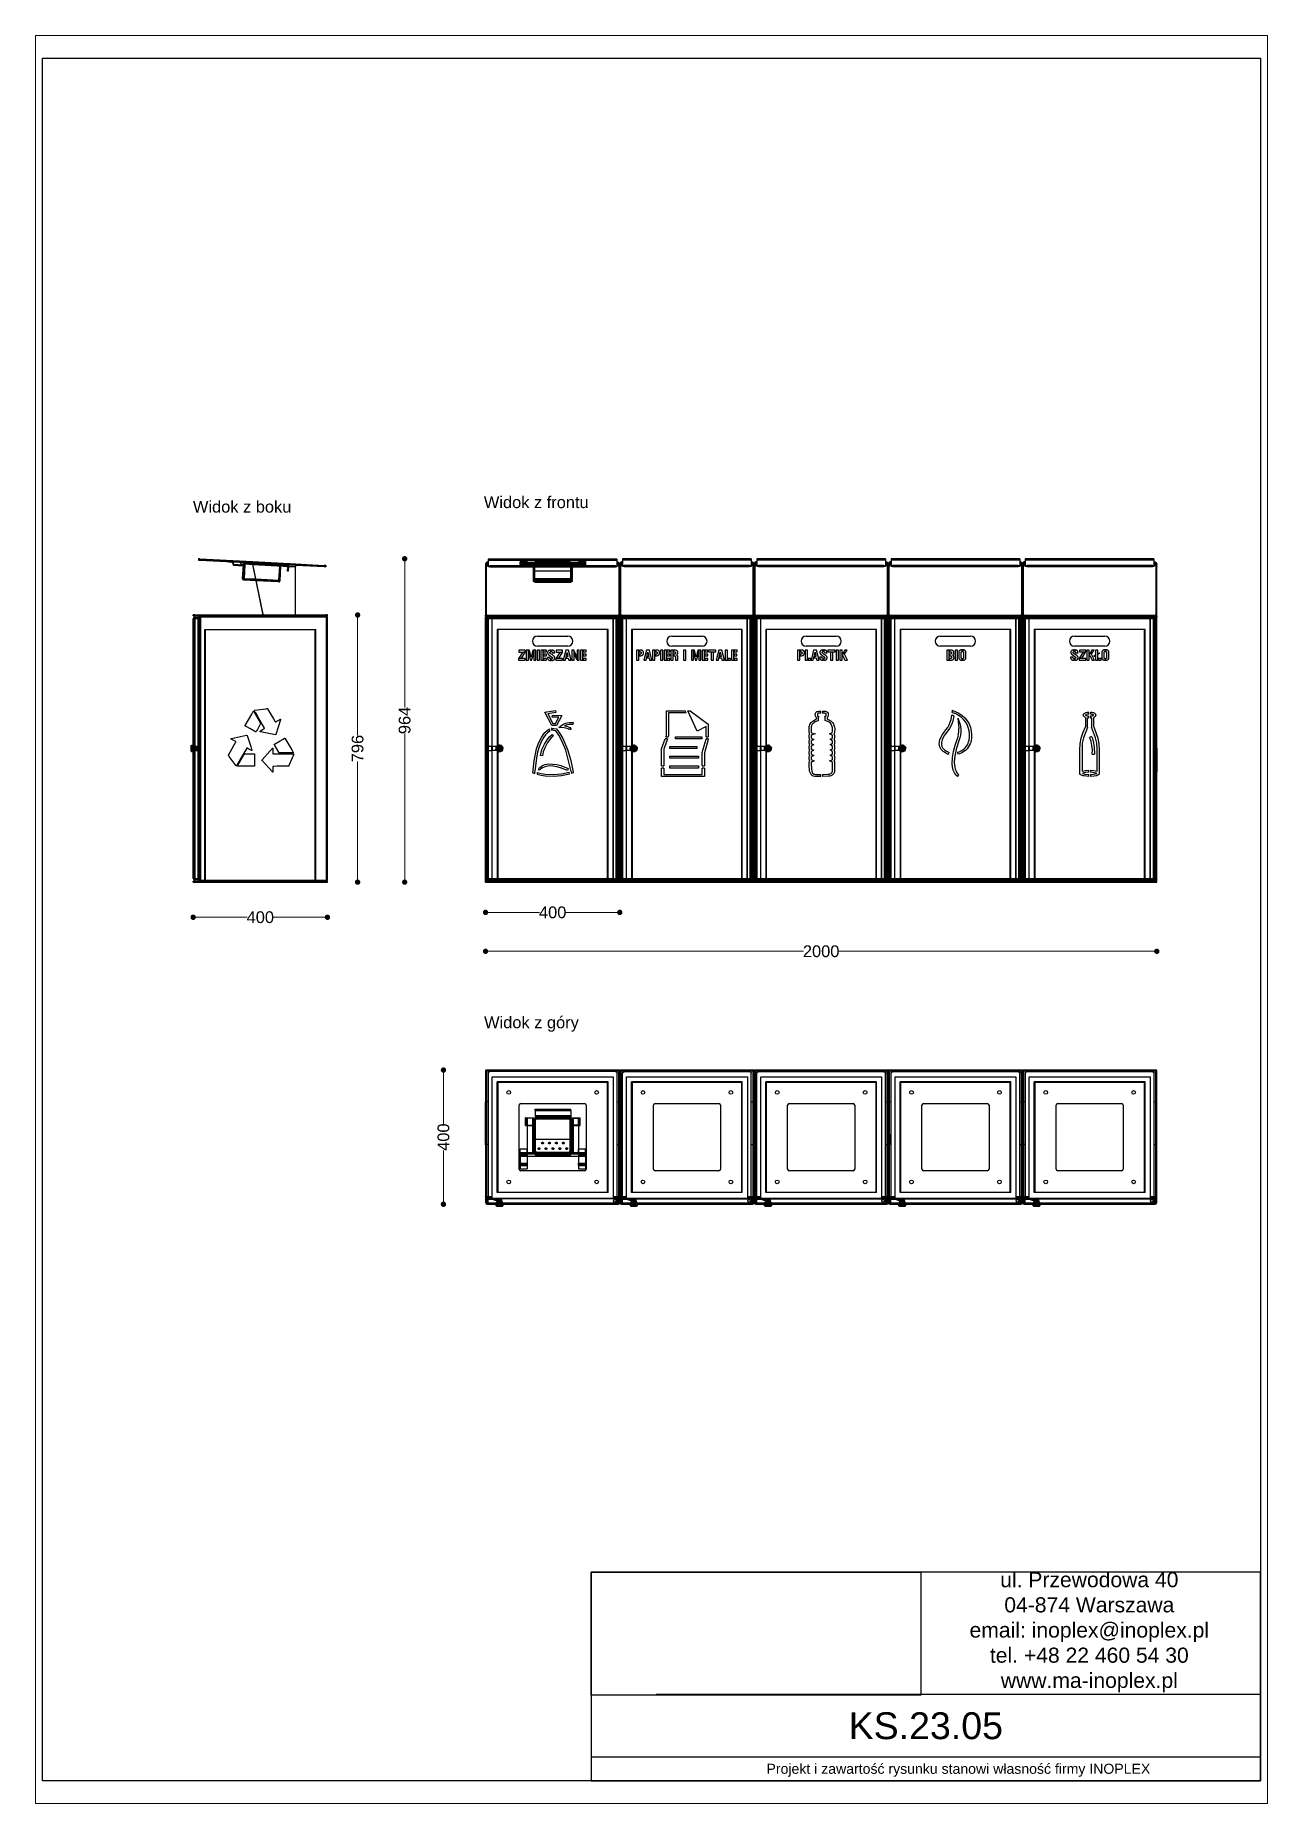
# Paper-space layout 'Układ1' of a CAD drawing. Header units: millimetres. Extents: x 1 to 201, y 2 to 289.
# The model-space entities are those that its viewports show. They can reach past a viewport. Long polylines and large blocks are cut down to what shows.
import ezdxf

# ---------------------------------------------------------------- set-up
doc = ezdxf.new("R2010")
doc.units = ezdxf.units.MM
doc.header["$LTSCALE"] = 3
doc.layers.add('DomyÅ›lny', color=7, linetype='Continuous')
doc.styles.get("Standard").update_dxf_attribs({"font": 'arial.ttf'})
doc.dimstyles.new('MATEUSZ', dxfattribs={"dimtxt": 35, "dimasz": 16, "dimexe": 0.18, "dimexo": 0.0625, "dimgap": 0.09, "dimtad": 0, "dimdec": 0, "dimdsep": 46, "dimtxsty": 'Standard', "dimblk": 'DOT', "dimcen": 0.09, "dimse1": 1, "dimse2": 1, "dimadec": 0, "dimazin": 0, "dimtfac": 1, "dimtdec": 0, "dimtofl": 0, "dimtmove": 0, "dimatfit": 3, "dimfxl": 1, "dimtolj": 1, "dimtzin": 0, "dimlwd": 9, "dimlwe": 9, "dimarcsym": 0})
picture_1 = doc.add_image_def('image1.jpg', size_in_pixel=(1896, 709))

psp = doc.layouts.new('Układ1')

msp = doc.modelspace()

# ---------------------------------------------------------------- texts
for s, p in [('Widok z boku', (10814.4, 28330.9)), ('Widok z frontu', (11681.2, 28344.3)), ('Widok z góry', (11681.9, 26794.6))]:
    msp.add_text(s, height=34.962).set_placement(p)
at = {"attachment_point": 5}
for s, width, gutter_width, heights, insert, char_height in [('ul. Przewodowa 40\\P04-874 Warszawa\\Pemail: inoplex@inoplex.pl\\Ptel. +48 22 460 54 30\\Pwww.ma-inoplex.pl', 1019.877, 1, [432.7], (13485.1, 24994.8), 45), ('KS.23.05', 1993.625, 1, [0], (12997.9, 24715.8), 80), ('\\pxqc;Projekt i zawartość rysunku stanowi własność firmy INOPLEX ', 1800.088, 12.5, [70.5], (13095, 24583.6), 30)]:
    msp.add_mtext_dynamic_manual_height_columns(s, width=width, gutter_width=gutter_width, heights=heights, dxfattribs=dict(at, insert=insert, char_height=char_height))

# ---------------------------------------------------------------- blocks, each defined once
blk = doc.blocks.new('_Dot')
at = {"color": 0, "linetype": 'ByBlock', "lineweight": -2}
blk.add_line((-0.5, 0), (-1, 0), dxfattribs=at)
at = {"color": 0, "linetype": 'ByBlock', "const_width": 0.5}
blk.add_lwpolyline([(-0.25, 0, 1), (0.25, 0, 1)], format="xyb", close=True, dxfattribs=at)
blk = doc.blocks.new('*D13')
at = {"color": 0, "lineweight": 9, "transparency": 16777216}
for p, q in [((11445.2, 28177.3), (11445.2, 27750.2)), ((11445.2, 27245.8), (11445.2, 27672.9))]:
    blk.add_line(p, q, dxfattribs=at)
at = {"layer": 'Defpoints', "color": 0, "transparency": 16777216}
for p in [(10830.7, 28193.3), (11215.1, 27229.8), (11445.2, 27229.8)]:
    blk.add_point(p, dxfattribs=at)
at = {"color": 0, "lineweight": 9, "transparency": 16777216, "xscale": 16, "yscale": 16, "zscale": 16}
for p, rotation in [((11445.2, 28193.3), 90), ((11445.2, 27229.8), 270)]:
    blk.add_blockref('_Dot', p, dxfattribs=dict(at, rotation=rotation))
at = {"color": 0, "transparency": 16777216, "insert": (11445.2, 27711.6), "char_height": 35, "attachment_point": 5, "rotation": 90}
blk.add_mtext('\\A1;964', dxfattribs=at)
blk = doc.blocks.new('*D14')
at = {"color": 0, "lineweight": 9, "transparency": 16777216}
for p, q in [((11702.1, 27023.7), (12633.5, 27023.7)), ((13670.1, 27023.7), (12738.6, 27023.7))]:
    blk.add_line(p, q, dxfattribs=at)
at = {"layer": 'Defpoints', "color": 0, "transparency": 16777216}
for p in [(11686.1, 27229.7), (13686.1, 27229.7), (13686.1, 27023.7)]:
    blk.add_point(p, dxfattribs=at)
at = {"color": 0, "lineweight": 9, "transparency": 16777216, "xscale": 16, "yscale": 16, "zscale": 16, "rotation": 180}
blk.add_blockref('_Dot', (11686.1, 27023.7), dxfattribs=at)
at = {"color": 0, "lineweight": 9, "transparency": 16777216, "xscale": 16, "yscale": 16, "zscale": 16}
blk.add_blockref('_Dot', (13686.1, 27023.7), dxfattribs=at)
at = {"color": 0, "transparency": 16777216, "insert": (12686.1, 27023.7), "char_height": 35, "attachment_point": 5}
blk.add_mtext('\\A1;2000', dxfattribs=at)
blk = doc.blocks.new('*D15')
at = {"color": 0, "lineweight": 9, "transparency": 16777216}
for p, q in [((10831.1, 27125.2), (10975.7, 27125.2)), ((11199.1, 27125.2), (11054.5, 27125.2))]:
    blk.add_line(p, q, dxfattribs=at)
at = {"layer": 'Defpoints', "color": 0, "transparency": 16777216}
for p in [(10815.1, 27229.8), (11215.1, 27229.8), (10815.1, 27125.2)]:
    blk.add_point(p, dxfattribs=at)
at = {"color": 0, "lineweight": 9, "transparency": 16777216, "xscale": 16, "yscale": 16, "zscale": 16, "rotation": 180}
blk.add_blockref('_Dot', (10815.1, 27125.2), dxfattribs=at)
at = {"color": 0, "lineweight": 9, "transparency": 16777216, "xscale": 16, "yscale": 16, "zscale": 16}
blk.add_blockref('_Dot', (11215.1, 27125.2), dxfattribs=at)
at = {"color": 0, "transparency": 16777216, "insert": (11015.1, 27125.2), "char_height": 35, "attachment_point": 5}
blk.add_mtext('\\A1;400', dxfattribs=at)
blk = doc.blocks.new('*D16')
at = {"color": 0, "lineweight": 9, "transparency": 16777216}
for p, q in [((11560.8, 26654), (11560.8, 26509.4)), ((11560.8, 26286), (11560.8, 26430.6))]:
    blk.add_line(p, q, dxfattribs=at)
at = {"layer": 'Defpoints', "color": 0, "transparency": 16777216}
for p in [(11689.2, 26670), (11560.8, 26270), (11694.2, 26270)]:
    blk.add_point(p, dxfattribs=at)
at = {"color": 0, "lineweight": 9, "transparency": 16777216, "xscale": 16, "yscale": 16, "zscale": 16}
for p, rotation in [((11560.8, 26670), 90), ((11560.8, 26270), 270)]:
    blk.add_blockref('_Dot', p, dxfattribs=dict(at, rotation=rotation))
at = {"color": 0, "transparency": 16777216, "insert": (11560.8, 26470), "char_height": 35, "attachment_point": 5, "rotation": 90}
blk.add_mtext('\\A1;400', dxfattribs=at)
blk = doc.blocks.new('*D17')
at = {"color": 0, "lineweight": 9, "transparency": 16777216}
for p, q in [((11702.1, 27139.7), (11846.7, 27139.7)), ((12070.1, 27139.7), (11925.5, 27139.7))]:
    blk.add_line(p, q, dxfattribs=at)
at = {"layer": 'Defpoints', "color": 0, "transparency": 16777216}
for p in [(11686.1, 27229.7), (12086.1, 27229.7), (11686.1, 27139.7)]:
    blk.add_point(p, dxfattribs=at)
at = {"color": 0, "lineweight": 9, "transparency": 16777216, "xscale": 16, "yscale": 16, "zscale": 16, "rotation": 180}
blk.add_blockref('_Dot', (11686.1, 27139.7), dxfattribs=at)
at = {"color": 0, "lineweight": 9, "transparency": 16777216, "xscale": 16, "yscale": 16, "zscale": 16}
blk.add_blockref('_Dot', (12086.1, 27139.7), dxfattribs=at)
at = {"color": 0, "transparency": 16777216, "insert": (11886.1, 27139.7), "char_height": 35, "attachment_point": 5}
blk.add_mtext('\\A1;400', dxfattribs=at)
blk = doc.blocks.new('*D18')
at = {"color": 0, "lineweight": 9, "transparency": 16777216}
for p, q in [((11305, 28009.8), (11305, 27666.4)), ((11305, 27245.8), (11305, 27589.2))]:
    blk.add_line(p, q, dxfattribs=at)
at = {"layer": 'Defpoints', "color": 0, "transparency": 16777216}
for p in [(11215.1, 28025.8), (11215.1, 27229.8), (11305, 27229.8)]:
    blk.add_point(p, dxfattribs=at)
at = {"color": 0, "lineweight": 9, "transparency": 16777216, "xscale": 16, "yscale": 16, "zscale": 16}
for p, rotation in [((11305, 28025.8), 90), ((11305, 27229.8), 270)]:
    blk.add_blockref('_Dot', p, dxfattribs=dict(at, rotation=rotation))
at = {"color": 0, "transparency": 16777216, "insert": (11305, 27627.8), "char_height": 35, "attachment_point": 5, "rotation": 90}
blk.add_mtext('\\A1;796', dxfattribs=at)

# ---------------------------------------------------------------- dimensions: what is measured, and where the dimension line sits
for base, p1, p2, picture, middle in [((11445.2498, 27229.7969), (10830.6542, 28193.3279), (11215.0685, 27229.7969), '*D13', (11445.2498, 27711.5624)), ((11305, 27229.8), (11215.1, 28025.8), (11215.1, 27229.8), '*D18', (11305, 27627.8)), ((11560.8, 26270), (11689.2, 26670), (11694.2, 26270), '*D16', (11560.8, 26470))]:
    dim = msp.add_linear_dim(base=base, p1=p1, p2=p2, angle=90, dimstyle='MATEUSZ')
    dim.commit()
    dim.dimension.update_dxf_attribs({"geometry": picture, "text_midpoint": middle})
for base, p1, p2, picture, middle in [((10815.1, 27125.2), (11215.1, 27229.8), (10815.1, 27229.8), '*D15', (11015.1, 27125.2)), ((13686.1, 27023.7), (11686.1, 27229.7), (13686.1, 27229.7), '*D14', (12686.1, 27023.7)), ((11686.1, 27139.7), (12086.1, 27229.7), (11686.1, 27229.7), '*D17', (11886.1, 27139.7))]:
    dim = msp.add_linear_dim(base=base, p1=p1, p2=p2, dimstyle='MATEUSZ')
    dim.commit()
    dim.dimension.update_dxf_attribs({"geometry": picture, "text_midpoint": middle})

# ---------------------------------------------------------------- linework, layer by layer
for p, q in [((13995, 24809.6), (12194.9, 24809.6)), ((13994.7, 24623), (12001.1, 24623))]:
    msp.add_line(p, q)
for points in [[(10366.2, 24552.5), (10366.2, 29684.6), (13995, 29684.6), (13995, 24552.5)], [(12001.1, 24552.5), (13995, 24552.5), (13995, 25174.2), (12001.1, 25174.2)]]:
    msp.add_lwpolyline(points, close=True)
at = {"layer": 'DomyÅ›lny'}
for p, q in [((10830.7, 28193.3), (10830.7, 28190.3)), ((10830.8, 28192.7), (10830.8, 28189.6)), ((10835.1, 28193.1), (10992.9, 28184.8)), ((10835.1, 28193.1), (10835.1, 28190.1)), ((10835.1, 28190.1), (10992.8, 28181.8)), ((10835.3, 28192.4), (10835.3, 28190.1)), ((10835.3, 28192.4), (10993.1, 28184.1)), ((10835.3, 28189.4), (10992.9, 28181.1)), ((11694.4, 28192.3), (11694.4, 28189.3)), ((11694.4, 28189.3), (11694.4, 28181)), ((11699, 28192.5), (11699, 28189.5)), ((12073.1, 28192.5), (11699, 28192.5)), ((11699, 28189.5), (12073.1, 28189.5)), ((12073.1, 28192.5), (12073.1, 28189.5)), ((12077.8, 28192.3), (12077.8, 28189.3)), ((12077.8, 28189.3), (12077.8, 28181)), ((12094.4, 28193), (12094.4, 28190)), ((12094.4, 28190), (12094.4, 28181.7)), ((12473.1, 28193.2), (12099, 28193.2)), ((12099, 28193.2), (12099, 28190.2)), ((12099, 28190.2), (12473.1, 28190.2)), ((12473.1, 28193.2), (12473.1, 28190.2)), ((12477.8, 28193), (12477.8, 28190)), ((12477.8, 28190), (12477.8, 28181.7)), ((12494.4, 28193), (12494.4, 28190)), ((12494.4, 28190), (12494.4, 28181.7)), ((12873.1, 28193.2), (12499, 28193.2)), ((12499, 28193.2), (12499, 28190.2)), ((12499, 28190.2), (12873.1, 28190.2)), ((12873.1, 28193.2), (12873.1, 28190.2)), ((12877.8, 28193), (12877.8, 28190)), ((12877.8, 28190), (12877.8, 28181.7)), ((12894.4, 28193), (12894.4, 28190)), ((12894.4, 28190), (12894.4, 28181.7)), ((12899, 28193.2), (12899, 28190.2)), ((13273.1, 28193.2), (12899, 28193.2)), ((12899, 28190.2), (13273.1, 28190.2)), ((13273.1, 28193.2), (13273.1, 28190.2)), ((13277.8, 28193), (13277.8, 28190)), ((13277.8, 28190), (13277.8, 28181.7)), ((13294.4, 28193), (13294.4, 28190)), ((13294.4, 28190), (13294.4, 28181.7)), ((13673.1, 28193.2), (13299, 28193.2)), ((13299, 28193.2), (13299, 28190.2)), ((13299, 28190.2), (13673.1, 28190.2)), ((13673.1, 28193.2), (13673.1, 28190.2)), ((13677.8, 28193), (13677.8, 28190)), ((13677.8, 28190), (13677.8, 28181.7)), ((10920.2, 28184.9), (10920.1, 28182.9)), ((10930.1, 28182.4), (10920.1, 28182.9)), ((10930.1, 28182.4), (10930.6, 28182.4)), ((10933, 28179.8), (10932.9, 28178.8)), ((10934.9, 28178.7), (10935, 28179.7)), ((10937.2, 28174), (10962.2, 28172.7)), ((10962.3, 28174.7), (10937.3, 28176)), ((10962.5, 28134.2), (10964.6, 28173.3)), ((10966.8, 28177.1), (10964.5, 28134.1)), ((10964.6, 28173.3), (10964.7, 28176.3)), ((10964.7, 28176.3), (10964.8, 28177.2)), ((10966.8, 28177.1), (10964.8, 28177.2)), ((10966.8, 28177.1), (10964.8, 28177.2)), ((10964.9, 28178.1), (10964.9, 28177.1)), ((10966.9, 28177), (10966.9, 28178)), ((10969.3, 28176.9), (10967, 28134)), ((11001.7, 28132.1), (10967, 28134)), ((10992.7, 28175.7), (10969.3, 28176.9)), ((10969.5, 28181.4), (10969.4, 28180.6)), ((10969.4, 28180.6), (10969.4, 28179.4)), ((10992.6, 28178.2), (10969.4, 28179.4)), ((10983.4, 28178.7), (10969.4, 28179.4)), ((10980.1, 28180.9), (10969.5, 28181.4)), ((10969.5, 28181.4), (10980.1, 28180.8)), ((10969.6, 28180.4), (10980.1, 28179.8)), ((10970.2, 28182.3), (10970.2, 28185.3)), ((10975.2, 28182.1), (10975.2, 28185.1)), ((10980.1, 28179.8), (10980.2, 28181.8)), ((10992.7, 28180.2), (10980.1, 28180.9)), ((10980.1, 28180.8), (10992.7, 28180.2)), ((10983.5, 28180.7), (10983.3, 28178.7)), ((10983.4, 28178.7), (11009.3, 28177.3)), ((11024.4, 28022.8), (10992.5, 28176.8)), ((10992.5, 28176.8), (11120.1, 28170.1)), ((11071, 28174.1), (10992.6, 28178.2)), ((11023.8, 28025.7), (10992.6, 28176.1)), ((10992.6, 28176.1), (11120.2, 28169.4)), ((11071.1, 28176.1), (10992.7, 28180.2)), ((10992.7, 28180.2), (11009.4, 28179.3)), ((11071.9, 28171.5), (10992.7, 28175.7)), ((10992.8, 28181.8), (11120.3, 28175.1)), ((10992.9, 28184.8), (11120.5, 28178.1)), ((10992.9, 28181.1), (11120.5, 28174.4)), ((10993.1, 28184.1), (11120.6, 28177.4)), ((10999.9, 28179.7), (10999.9, 28179.7)), ((11009.4, 28179.3), (11009.3, 28177.3)), ((11049.9, 28173.2), (11071.9, 28172)), ((11050.2, 28177.7), (11050.2, 28178.1)), ((11050.2, 28178.1), (11050.2, 28177.7)), ((11050.2, 28177.7), (11072.2, 28176.5)), ((11051, 28175.1), (11050.9, 28173.1)), ((11051, 28175.1), (11072, 28174)), ((11051.2, 28178.1), (11051.2, 28177.6)), ((11065.2, 28177.3), (11065.2, 28180.3)), ((11071.9, 28171.5), (11069.6, 28128.6)), ((11070.2, 28177.1), (11070.2, 28180.1)), ((11071.1, 28176.1), (11071, 28174.1)), ((11074.4, 28171.4), (11072.1, 28128.4)), ((11072.2, 28177), (11072.2, 28176.5)), ((11074.1, 28128.3), (11076.4, 28171.3)), ((11079, 28173.7), (11094.5, 28172.8)), ((11094.6, 28174.8), (11079.1, 28175.7)), ((11094.5, 28172.8), (11094.6, 28174.8)), ((11094.5, 28172.8), (11094.6, 28174.8)), ((11096.1, 28156.2), (11096.8, 28170.2)), ((11098.1, 28156.1), (11096.1, 28156.2)), ((11098.8, 28170.1), (11098.1, 28156.1)), ((11120.1, 28022.8), (11120.1, 28170.1)), ((11120.3, 28175.1), (11205.6, 28170.6)), ((11120.5, 28178.1), (11205.6, 28173.6)), ((11120.5, 28174.4), (11205.7, 28169.9)), ((11120.6, 28177.4), (11205.7, 28173)), ((11205.6, 28173.6), (11205.6, 28170.6)), ((11205.7, 28173), (11205.7, 28170.7)), ((11205.7, 28170.7), (11205.7, 28169.9)), ((11210.1, 28173.4), (11210.1, 28170.4)), ((11210.2, 28172.7), (11210.2, 28169.7)), ((11686.1, 28176), (11689.2, 28176)), ((11686.1, 28176), (11686.1, 28022.7)), ((11686.1, 28169.3), (11689.2, 28169.3)), ((11689.2, 28025.7), (11689.2, 28176)), ((11694.4, 28181), (11694.4, 28174.3)), ((11694.4, 28174.3), (11694.4, 28169.8)), ((12073.1, 28172.6), (11699, 28172.6)), ((11699, 28172.6), (11699, 28169.6)), ((11699, 28169.6), (11828.8, 28169.6)), ((11789.4, 28184.8), (11789.4, 28182.8)), ((11789.4, 28184.8), (11810.1, 28184.8)), ((11789.4, 28184.3), (11810.1, 28184.3)), ((11789.4, 28182.3), (11789.4, 28182.8)), ((11789.4, 28182.8), (11810.1, 28182.8)), ((11789.4, 28182.7), (11983.9, 28182.7)), ((11789.4, 28182.3), (11810.1, 28182.3)), ((11789.4, 28181.7), (11810.1, 28181.7)), ((11789.4, 28180.2), (11810.1, 28180.2)), ((11789.4, 28180.2), (11810.1, 28180.2)), ((11789.4, 28179.7), (11810.1, 28179.7)), ((11789.4, 28179.7), (11789.4, 28178.6)), ((11789.4, 28179.6), (11810.1, 28179.6)), ((11789.4, 28178.6), (11810.1, 28178.6)), ((11789.4, 28178), (11810.1, 28178)), ((11789.4, 28177.9), (11810.1, 28177.9)), ((11789.4, 28177), (11810.1, 28177)), ((11789.4, 28175.9), (11810.1, 28175.9)), ((11810.1, 28174.7), (11789.4, 28174.7)), ((11789.4, 28174.6), (11810.1, 28174.6)), ((11810.1, 28174.6), (11789.4, 28174.6)), ((11789.4, 28173.9), (11789.4, 28172.6)), ((11789.4, 28173.9), (11810.1, 28173.9)), ((11789.4, 28172.6), (11810.1, 28172.6)), ((11810.1, 28172.6), (11789.4, 28172.6)), ((11810.1, 28184.8), (11810.1, 28182.8)), ((11810.1, 28182.3), (11810.1, 28182.8)), ((11810.1, 28181.3), (11826.2, 28181.3)), ((11810.1, 28179.7), (11810.1, 28178.6)), ((11826.2, 28179.3), (11810.1, 28179.3)), ((11963.2, 28174.7), (11810.1, 28174.7)), ((11810.1, 28174.1), (11825.1, 28174.1)), ((11810.1, 28173.9), (11810.1, 28172.6)), ((11826.2, 28173.9), (11810.1, 28173.9)), ((11810.1, 28173.1), (11810.1, 28171.9)), ((11825.1, 28173.1), (11810.1, 28173.1)), ((11810.1, 28171.9), (11826.2, 28171.9)), ((11811.1, 28173.9), (11811.1, 28175.9)), ((11811.1, 28175.9), (11826.2, 28175.9)), ((11826.2, 28173.9), (11811.1, 28173.9)), ((11825.1, 28174.1), (11825.1, 28173.1)), ((11826.2, 28175.9), (11826.2, 28181.3)), ((11826.2, 28173.9), (11826.2, 28179.3)), ((11826.2, 28175), (11826.2, 28173)), ((11826.2, 28171.9), (11826.2, 28173)), ((11828.8, 28174.7), (11828.8, 28176.8)), ((11828.8, 28133.9), (11828.8, 28174.7)), ((11828.8, 28169.6), (11830.8, 28169.6)), ((11830.8, 28176.8), (11830.8, 28174.7)), ((11830.8, 28174.7), (11830.8, 28133.9)), ((11830.8, 28169.6), (11833.4, 28169.6)), ((11833.4, 28181.3), (11939.9, 28181.3)), ((11833.4, 28181.3), (11939.9, 28181.3)), ((11833.4, 28179.3), (11939.9, 28179.3)), ((11833.4, 28179.3), (11939.9, 28179.3)), ((11833.4, 28179.2), (11939.9, 28179.2)), ((11939.9, 28177.2), (11833.4, 28177.2)), ((11833.4, 28177.1), (11939.9, 28177.1)), ((11833.4, 28174.7), (11833.4, 28177.1)), ((11833.4, 28177), (11939.9, 28177)), ((11833.4, 28175.5), (11939.9, 28175.5)), ((11833.4, 28175.5), (11939.9, 28175.5)), ((11833.4, 28134.1), (11833.4, 28174.7)), ((11833.4, 28173.5), (11939.9, 28173.5)), ((11833.4, 28173.5), (11939.9, 28173.5)), ((11833.4, 28172.7), (11939.9, 28172.7)), ((11833.4, 28172.7), (11939.9, 28172.7)), ((11833.4, 28171.3), (11939.9, 28171.3)), ((11833.4, 28171.2), (11939.9, 28171.2)), ((11833.4, 28170.1), (11939.9, 28170.1)), ((11833.4, 28169.6), (11939.9, 28169.6)), ((11939.9, 28156.1), (11833.4, 28156.1)), ((11833.4, 28134.1), (11939.9, 28134.1)), ((11834.2, 28180.2), (11834.2, 28184.9)), ((11834.2, 28181.9), (11834.2, 28184.9)), ((11834.2, 28181.9), (11834.2, 28177.2)), ((11839.4, 28182.2), (11839.4, 28185.2)), ((11839.4, 28185.2), (11932.7, 28185.2)), ((11932.7, 28182.2), (11839.4, 28182.2)), ((11839.4, 28177), (11839.4, 28180)), ((11932.7, 28180), (11839.4, 28180)), ((11842.8, 28178.7), (11842.8, 28180.7)), ((11847.9, 28178.7), (11847.9, 28180.7)), ((11853.1, 28177.8), (11853.1, 28179.8)), ((11858.3, 28177.8), (11858.3, 28179.8)), ((11863.4, 28178.7), (11863.4, 28180.7)), ((11868.6, 28178.7), (11868.6, 28180.7)), ((11873.7, 28177.8), (11873.7, 28179.8)), ((11878.9, 28177.8), (11878.9, 28179.8)), ((11884.1, 28178.7), (11884.1, 28180.7)), ((11889.2, 28178.7), (11889.2, 28180.7)), ((11894.4, 28177.8), (11894.4, 28179.8)), ((11899.6, 28177.8), (11899.6, 28179.8)), ((11904.7, 28178.7), (11904.7, 28180.7)), ((11909.9, 28178.7), (11909.9, 28180.7)), ((11915, 28177.8), (11915, 28179.8)), ((11920.2, 28177.8), (11920.2, 28179.8)), ((11925.4, 28178.7), (11925.4, 28180.7)), ((11930.5, 28178.7), (11930.5, 28180.7)), ((11932.7, 28182.2), (11932.7, 28185.2)), ((11932.7, 28177), (11932.7, 28180)), ((11937.9, 28181.9), (11937.9, 28184.9)), ((11937.9, 28177.2), (11937.9, 28181.9)), ((11939.9, 28174.7), (11939.9, 28177.1)), ((11939.9, 28134.1), (11939.9, 28174.7)), ((11939.9, 28169.6), (11942.5, 28169.6)), ((11942.5, 28174.7), (11942.5, 28176.8)), ((11942.5, 28133.9), (11942.5, 28174.7)), ((11942.5, 28169.6), (11944.6, 28169.6)), ((11944.6, 28176.8), (11944.6, 28174.7)), ((11944.6, 28174.7), (11944.6, 28133.9)), ((11944.6, 28169.6), (12073.1, 28169.6)), ((11947.1, 28181.3), (11963.2, 28181.3)), ((11947.1, 28175.9), (11947.1, 28181.3)), ((11947.1, 28173.9), (11947.1, 28179.3)), ((11963.2, 28179.3), (11947.1, 28179.3)), ((11947.1, 28175.9), (11962.2, 28175.9)), ((11947.1, 28175), (11947.1, 28173)), ((11947.1, 28173.9), (11963.2, 28173.9)), ((11962.2, 28173.9), (11947.1, 28173.9)), ((11947.1, 28171.9), (11947.1, 28173)), ((11963.2, 28171.9), (11947.1, 28171.9)), ((11963.2, 28174.1), (11948.2, 28174.1)), ((11948.2, 28174.1), (11948.2, 28173.1)), ((11948.2, 28173.1), (11963.2, 28173.1)), ((11962.2, 28175.9), (11962.2, 28173.9)), ((11963.2, 28184.8), (11963.2, 28182.8)), ((11963.2, 28184.8), (11983.9, 28184.8)), ((11963.2, 28184.3), (11983.9, 28184.3)), ((11963.2, 28182.3), (11963.2, 28182.8)), ((11963.2, 28182.8), (11983.9, 28182.8)), ((11963.2, 28182.3), (11983.9, 28182.3)), ((11963.2, 28181.7), (11983.9, 28181.7)), ((11963.2, 28180.2), (11983.9, 28180.2)), ((11963.2, 28180.2), (11983.9, 28180.2)), ((11963.2, 28179.7), (11963.2, 28178.6)), ((11963.2, 28179.7), (11983.9, 28179.7)), ((11963.2, 28179.6), (11983.9, 28179.6)), ((11963.2, 28178.6), (11983.9, 28178.6)), ((11963.2, 28178), (11983.9, 28178)), ((11963.2, 28177.9), (11983.9, 28177.9)), ((11963.2, 28177), (11983.9, 28177)), ((11963.2, 28175.9), (11983.9, 28175.9)), ((11983.9, 28174.7), (11963.2, 28174.7)), ((11963.2, 28174.6), (11983.9, 28174.6)), ((11983.9, 28174.6), (11963.2, 28174.6)), ((11963.2, 28173.9), (11963.2, 28172.6)), ((11963.2, 28173.9), (11983.9, 28173.9)), ((11963.2, 28173.1), (11963.2, 28171.9)), ((11963.2, 28172.6), (11983.9, 28172.6)), ((11983.9, 28172.6), (11963.2, 28172.6)), ((11965.8, 28177.5), (11965.8, 28176.4)), ((11967.9, 28177.6), (11967.9, 28176.4)), ((11983.9, 28184.8), (11983.9, 28182.8)), ((11983.9, 28182.3), (11983.9, 28182.8)), ((11983.9, 28179.7), (11983.9, 28178.6)), ((11983.9, 28173.9), (11983.9, 28172.6)), ((12073.1, 28172.6), (12073.1, 28169.6)), ((12077.8, 28181), (12077.8, 28174.3)), ((12077.8, 28174.3), (12077.8, 28169.8)), ((12083, 28176), (12086.1, 28176)), ((12083, 28176), (12083, 28025.7)), ((12083, 28169.3), (12086.1, 28169.3)), ((12086.1, 28176.7), (12089.2, 28176.7)), ((12086.1, 28176.7), (12086.1, 28025.7)), ((12086.1, 28025.7), (12086.1, 28176)), ((12086.1, 28170), (12089.2, 28170)), ((12089.2, 28025.7), (12089.2, 28176.7)), ((12094.4, 28181.7), (12094.4, 28175)), ((12094.4, 28175), (12094.4, 28170.5)), ((12473.1, 28173.3), (12099, 28173.3)), ((12099, 28173.3), (12099, 28170.3)), ((12099, 28170.3), (12473.1, 28170.3)), ((12473.1, 28173.3), (12473.1, 28170.3)), ((12477.8, 28181.7), (12477.8, 28175)), ((12477.8, 28175), (12477.8, 28170.5)), ((12483, 28176.7), (12486.1, 28176.7)), ((12483, 28176.7), (12483, 28025.7)), ((12483, 28170), (12486.1, 28170)), ((12486.1, 28025.7), (12486.1, 28176.7)), ((12486.1, 28176.7), (12489.2, 28176.7)), ((12486.1, 28176.7), (12486.1, 28025.7)), ((12486.1, 28170), (12489.2, 28170)), ((12489.2, 28025.7), (12489.2, 28176.7)), ((12494.4, 28181.7), (12494.4, 28175)), ((12494.4, 28175), (12494.4, 28170.5)), ((12873.1, 28173.3), (12499, 28173.3)), ((12499, 28173.3), (12499, 28170.3)), ((12499, 28170.3), (12873.1, 28170.3)), ((12873.1, 28173.3), (12873.1, 28170.3)), ((12877.8, 28181.7), (12877.8, 28175)), ((12877.8, 28175), (12877.8, 28170.5)), ((12883, 28176.7), (12883, 28025.7)), ((12883, 28176.7), (12886.1, 28176.7)), ((12883, 28170), (12886.1, 28170)), ((12886.1, 28025.7), (12886.1, 28176.7)), ((12886.1, 28176.7), (12889.2, 28176.7)), ((12886.1, 28176.7), (12886.1, 28025.7)), ((12886.1, 28170), (12889.2, 28170)), ((12889.2, 28025.7), (12889.2, 28176.7)), ((12894.4, 28181.7), (12894.4, 28175)), ((12894.4, 28175), (12894.4, 28170.5)), ((13273.1, 28173.3), (12899, 28173.3)), ((12899, 28173.3), (12899, 28170.3)), ((12899, 28170.3), (13273.1, 28170.3)), ((13273.1, 28173.3), (13273.1, 28170.3)), ((13277.8, 28181.7), (13277.8, 28175)), ((13277.8, 28175), (13277.8, 28170.5)), ((13283, 28176.7), (13286.1, 28176.7)), ((13283, 28176.7), (13283, 28025.7)), ((13283, 28170), (13286.1, 28170)), ((13286.1, 28176.7), (13289.2, 28176.7)), ((13286.1, 28176.7), (13286.1, 28025.7)), ((13286.1, 28025.7), (13286.1, 28176.7)), ((13286.1, 28170), (13289.2, 28170)), ((13289.2, 28025.7), (13289.2, 28176.7)), ((13294.4, 28181.7), (13294.4, 28175)), ((13294.4, 28175), (13294.4, 28170.5)), ((13673.1, 28173.3), (13299, 28173.3)), ((13299, 28173.3), (13299, 28170.3)), ((13299, 28170.3), (13673.1, 28170.3)), ((13673.1, 28173.3), (13673.1, 28170.3)), ((13677.8, 28181.7), (13677.8, 28175)), ((13677.8, 28175), (13677.8, 28170.5)), ((13683, 28176.7), (13686.1, 28176.7)), ((13683, 28176.7), (13683, 28025.7)), ((13683, 28170), (13686.1, 28170)), ((13686.1, 28022.7), (13686.1, 28176.7)), ((10966.9, 28131.5), (10966.8, 28129.5)), ((11002.7, 28127.6), (10966.8, 28129.5)), ((11069.5, 28126.1), (10966.9, 28131.5)), ((11069.6, 28128.6), (11001.7, 28132.1)), ((11069.4, 28124.1), (11002.7, 28127.6)), ((11069.5, 28126.1), (11069.4, 28124.1)), ((11828.8, 28128.5), (11828.8, 28133.9)), ((11830.8, 28132.4), (11830.8, 28133.9)), ((11830.8, 28128.5), (11830.8, 28132.4)), ((11833.4, 28131.4), (11833.4, 28129.4)), ((11833.4, 28131.4), (11939.9, 28131.4)), ((11833.4, 28131.4), (11939.9, 28131.4)), ((11939.9, 28129.4), (11833.4, 28129.4)), ((11833.4, 28124), (11833.4, 28129.4)), ((11833.4, 28129.4), (11939.9, 28129.4)), ((11833.4, 28128.3), (11939.9, 28128.3)), ((11833.4, 28126), (11939.9, 28126)), ((11833.4, 28126), (11939.9, 28126)), ((11939.9, 28126), (11833.4, 28126)), ((11833.4, 28124), (11939.9, 28124)), ((11939.9, 28124), (11833.4, 28124)), ((11939.9, 28124), (11833.4, 28124)), ((11939.9, 28131.4), (11939.9, 28129.4)), ((11939.9, 28124), (11939.9, 28129.4)), ((11942.5, 28132), (11942.5, 28133.9)), ((11942.5, 28128.5), (11942.5, 28132)), ((11944.6, 28128.5), (11944.6, 28133.9)), ((10815.1, 28022.8), (10815.1, 28025.8)), ((10818.1, 28014.8), (10815.1, 28014.8)), ((10815.1, 27240.8), (10815.1, 28014.8)), ((10832.1, 28017.8), (10818.1, 28017.8)), ((10832.1, 28014.8), (10818.1, 28014.8)), ((10818.1, 27240.8), (10818.1, 28014.8)), ((10820.1, 28025.8), (11210.1, 28025.8)), ((10820.1, 28022.8), (10820.1, 28025.8)), ((10820.1, 28022.8), (11210.1, 28022.8)), ((10821.1, 28022.8), (10821.1, 28025.8)), ((10821.1, 28017.8), (10821.1, 28022.8)), ((10821.1, 27237.8), (10821.1, 28017.8)), ((10829.1, 28025.8), (10829.1, 28022.8)), ((10829.1, 28022.8), (10829.1, 28017.8)), ((10829.1, 28017.8), (10829.1, 27237.8)), ((10832.1, 28017.8), (10832.1, 28014.8)), ((10832.1, 27240.8), (10832.1, 28014.8)), ((10835.1, 27232.8), (10835.1, 28022.8)), ((10837.7, 28019.8), (11212.1, 28019.8)), ((10837.7, 27235.5), (10837.7, 28019.8)), ((10838.1, 27235.8), (10838.1, 28019.8)), ((10838.1, 28019.8), (11212.1, 28019.8)), ((10850.1, 27982.8), (11180.1, 27982.8)), ((10850.1, 27232.8), (10850.1, 27982.8)), ((10851.6, 27234.3), (10851.6, 27982.8)), ((10915.1, 28022.8), (10915.1, 28025.8)), ((10920.1, 28022.8), (10920.1, 28025.8)), ((11024.4, 28022.8), (11023.8, 28025.7)), ((11120.1, 28022.8), (11024.4, 28022.8)), ((11110.1, 28022.8), (11110.1, 28025.8)), ((11115.1, 28022.8), (11115.1, 28025.8)), ((11178.6, 27234.3), (11178.6, 27982.8)), ((11180.1, 27232.8), (11180.1, 27982.8)), ((11195.1, 28019.8), (11195.1, 28022.8)), ((11210.1, 28022.8), (11210.1, 28025.8)), ((11212.1, 27235.8), (11212.1, 28019.8)), ((11215.1, 28022.8), (11215.1, 28025.8)), ((11215.1, 27235.8), (11215.1, 28019.8)), ((11686.1, 28022.7), (11686.1, 28025.7)), ((11686.1, 27235.7), (11686.1, 28019.7)), ((11689.1, 27232.7), (11689.1, 28022.7)), ((11689.1, 28019.7), (11706.1, 28019.7)), ((11689.2, 28022.7), (11689.2, 28025.7)), ((11691.1, 28025.7), (12081.1, 28025.7)), ((11691.1, 28022.7), (11691.1, 28025.7)), ((11691.1, 28022.7), (12081.1, 28022.7)), ((11691.1, 28014.7), (11691.1, 27240.7)), ((12078.1, 28017.7), (11694.1, 28017.7)), ((11694.1, 28014.7), (11694.1, 27240.7)), ((12078.1, 28014.7), (11694.1, 28014.7)), ((11706.1, 28017.7), (11706.1, 28022.7)), ((11706.1, 28019.7), (12066.1, 28019.7)), ((11706.1, 27237.7), (11706.1, 28017.7)), ((12051.1, 27982.7), (11721.1, 27982.7)), ((11721.1, 27982.7), (11721.1, 27237.7)), ((11722.6, 27982.7), (11722.6, 27234.2)), ((11786.1, 28022.7), (11786.1, 28025.7)), ((11791.1, 28022.7), (11791.1, 28025.7)), ((11981.1, 28022.7), (11981.1, 28025.7)), ((11986.1, 28022.7), (11986.1, 28025.7)), ((12049.6, 27234.2), (12049.6, 27982.7)), ((12051.1, 27237.7), (12051.1, 27982.7)), ((12066.1, 28017.7), (12066.1, 28022.7)), ((12066.1, 28019.7), (12083.1, 28019.7)), ((12066.1, 27237.7), (12066.1, 28017.7)), ((12067, 28022.7), (12067, 28025.7)), ((12067, 28017.7), (12067, 28022.7)), ((12067, 27237.7), (12067, 28017.7)), ((12075, 28022.7), (12075, 28025.7)), ((12075, 28017.7), (12075, 28022.7)), ((12075, 27237.7), (12075, 28017.7)), ((12078.1, 27240.7), (12078.1, 28014.7)), ((12081.1, 28022.7), (12081.1, 28025.7)), ((12081.1, 27240.7), (12081.1, 28014.7)), ((12083, 28025.7), (12083, 28022.7)), ((12083.1, 27232.7), (12083.1, 28022.7)), ((12086.1, 28022.7), (12086.1, 28025.7)), ((12086.1, 28022.7), (12086.1, 28025.7)), ((12086.1, 28025.7), (12086.1, 28022.7)), ((12086.1, 28022.7), (12086.1, 28025.7)), ((12086.1, 27235.7), (12086.1, 28019.7)), ((12086.1, 27235.7), (12086.1, 28019.7)), ((12089.1, 27232.7), (12089.1, 28022.7)), ((12089.1, 28019.7), (12106.1, 28019.7)), ((12089.2, 28022.7), (12089.2, 28025.7)), ((12091.1, 28022.7), (12091.1, 28025.7)), ((12091.1, 28025.7), (12481.1, 28025.7)), ((12091.1, 28022.7), (12481.1, 28022.7)), ((12091.1, 28014.7), (12091.1, 27240.7)), ((12478.1, 28017.7), (12094.1, 28017.7)), ((12478.1, 28014.7), (12094.1, 28014.7)), ((12094.1, 28014.7), (12094.1, 27240.7)), ((12106.1, 28017.7), (12106.1, 28022.7)), ((12106.1, 28019.7), (12466.1, 28019.7)), ((12106.1, 27237.7), (12106.1, 28017.7)), ((12451.1, 27982.7), (12121.1, 27982.7)), ((12121.1, 27982.7), (12121.1, 27237.7)), ((12122.6, 27982.7), (12122.6, 27234.2)), ((12186.1, 28022.7), (12186.1, 28025.7)), ((12191.1, 28022.7), (12191.1, 28025.7)), ((12381.1, 28022.7), (12381.1, 28025.7)), ((12386.1, 28022.7), (12386.1, 28025.7)), ((12449.6, 27234.2), (12449.6, 27982.7)), ((12451.1, 27237.7), (12451.1, 27982.7)), ((12466.1, 28017.7), (12466.1, 28022.7)), ((12466.1, 28019.7), (12483.1, 28019.7)), ((12466.1, 27237.7), (12466.1, 28017.7)), ((12467, 28022.7), (12467, 28025.7)), ((12467, 28017.7), (12467, 28022.7)), ((12467, 27237.7), (12467, 28017.7)), ((12475, 28022.7), (12475, 28025.7)), ((12475, 28017.7), (12475, 28022.7)), ((12475, 27237.7), (12475, 28017.7)), ((12478.1, 27240.7), (12478.1, 28014.7)), ((12481.1, 28022.7), (12481.1, 28025.7)), ((12481.1, 27240.7), (12481.1, 28014.7)), ((12483, 28025.7), (12483, 28022.7)), ((12483.1, 27232.7), (12483.1, 28022.7)), ((12486.1, 28022.7), (12486.1, 28025.7)), ((12486.1, 28022.7), (12486.1, 28025.7)), ((12486.1, 28022.7), (12486.1, 28025.7)), ((12486.1, 28025.7), (12486.1, 28022.7)), ((12486.1, 27235.7), (12486.1, 28019.7)), ((12486.1, 27235.7), (12486.1, 28019.7)), ((12489.1, 27232.7), (12489.1, 28022.7)), ((12489.1, 28019.7), (12506.1, 28019.7)), ((12489.2, 28022.7), (12489.2, 28025.7)), ((12491.1, 28025.7), (12881.1, 28025.7)), ((12491.1, 28022.7), (12491.1, 28025.7)), ((12491.1, 28022.7), (12881.1, 28022.7)), ((12491.1, 28014.7), (12491.1, 27240.7)), ((12878.1, 28017.7), (12494.1, 28017.7)), ((12494.1, 28014.7), (12494.1, 27240.7)), ((12878.1, 28014.7), (12494.1, 28014.7)), ((12506.1, 28017.7), (12506.1, 28022.7)), ((12506.1, 28019.7), (12866.1, 28019.7)), ((12506.1, 27237.7), (12506.1, 28017.7)), ((12851.1, 27982.7), (12521.1, 27982.7)), ((12521.1, 27982.7), (12521.1, 27237.7)), ((12522.6, 27982.7), (12522.6, 27234.2)), ((12586.1, 28022.7), (12586.1, 28025.7)), ((12591.1, 28022.7), (12591.1, 28025.7)), ((12781.1, 28022.7), (12781.1, 28025.7)), ((12786.1, 28022.7), (12786.1, 28025.7)), ((12849.6, 27234.2), (12849.6, 27982.7)), ((12851.1, 27237.7), (12851.1, 27982.7)), ((12866.1, 28017.7), (12866.1, 28022.7)), ((12866.1, 28019.7), (12883.1, 28019.7)), ((12866.1, 27237.7), (12866.1, 28017.7)), ((12867, 28022.7), (12867, 28025.7)), ((12867, 28017.7), (12867, 28022.7)), ((12867, 27237.7), (12867, 28017.7)), ((12875, 28022.7), (12875, 28025.7)), ((12875, 28017.7), (12875, 28022.7)), ((12875, 27237.7), (12875, 28017.7)), ((12878.1, 27240.7), (12878.1, 28014.7)), ((12881.1, 28022.7), (12881.1, 28025.7)), ((12881.1, 27240.7), (12881.1, 28014.7)), ((12883, 28025.7), (12883, 28022.7)), ((12883.1, 27232.7), (12883.1, 28022.7)), ((12886.1, 28022.7), (12886.1, 28025.7)), ((12886.1, 28022.7), (12886.1, 28025.7)), ((12886.1, 28022.7), (12886.1, 28025.7)), ((12886.1, 28025.7), (12886.1, 28022.7)), ((12886.1, 27235.7), (12886.1, 28019.7)), ((12886.1, 27235.7), (12886.1, 28019.7)), ((12889.1, 27232.7), (12889.1, 28022.7)), ((12889.1, 28019.7), (12906.1, 28019.7)), ((12889.2, 28022.7), (12889.2, 28025.7)), ((12891.1, 28022.7), (12891.1, 28025.7)), ((12891.1, 28025.7), (13281.1, 28025.7)), ((12891.1, 28022.7), (13281.1, 28022.7)), ((12891.1, 28014.7), (12891.1, 27240.7)), ((13278.1, 28017.7), (12894.1, 28017.7)), ((13278.1, 28014.7), (12894.1, 28014.7)), ((12894.1, 28014.7), (12894.1, 27240.7)), ((12906.1, 28017.7), (12906.1, 28022.7)), ((12906.1, 28019.7), (13266.1, 28019.7)), ((12906.1, 27237.7), (12906.1, 28017.7)), ((12921.1, 27982.7), (12921.1, 27237.7)), ((13251.1, 27982.7), (12921.1, 27982.7)), ((12922.6, 27982.7), (12922.6, 27234.2)), ((12986.1, 28022.7), (12986.1, 28025.7)), ((12991.1, 28022.7), (12991.1, 28025.7)), ((13181.1, 28022.7), (13181.1, 28025.7)), ((13186.1, 28022.7), (13186.1, 28025.7)), ((13249.6, 27234.2), (13249.6, 27982.7)), ((13251.1, 27237.7), (13251.1, 27982.7)), ((13266.1, 28017.7), (13266.1, 28022.7)), ((13266.1, 28019.7), (13283.1, 28019.7)), ((13266.1, 27237.7), (13266.1, 28017.7)), ((13267, 28022.7), (13267, 28025.7)), ((13267, 28017.7), (13267, 28022.7)), ((13267, 27237.7), (13267, 28017.7)), ((13275, 28022.7), (13275, 28025.7)), ((13275, 28017.7), (13275, 28022.7)), ((13275, 27237.7), (13275, 28017.7)), ((13278.1, 27240.7), (13278.1, 28014.7)), ((13281.1, 28022.7), (13281.1, 28025.7)), ((13281.1, 27240.7), (13281.1, 28014.7)), ((13283, 28025.7), (13283, 28022.7)), ((13283.1, 27232.7), (13283.1, 28022.7)), ((13286.1, 28022.7), (13286.1, 28025.7)), ((13286.1, 28022.7), (13286.1, 28025.7)), ((13286.1, 28025.7), (13286.1, 28022.7)), ((13286.1, 28022.7), (13286.1, 28025.7)), ((13286.1, 27235.7), (13286.1, 28019.7)), ((13286.1, 27235.7), (13286.1, 28019.7)), ((13289.1, 27232.7), (13289.1, 28022.7)), ((13289.1, 28019.7), (13306.1, 28019.7)), ((13289.2, 28022.7), (13289.2, 28025.7)), ((13291.1, 28025.7), (13681.1, 28025.7)), ((13291.1, 28022.7), (13291.1, 28025.7)), ((13291.1, 28022.7), (13681.1, 28022.7)), ((13291.1, 28014.7), (13291.1, 27240.7)), ((13678.1, 28017.7), (13294.1, 28017.7)), ((13678.1, 28014.7), (13294.1, 28014.7)), ((13294.1, 28014.7), (13294.1, 27240.7)), ((13306.1, 28017.7), (13306.1, 28022.7)), ((13306.1, 28019.7), (13666.1, 28019.7)), ((13306.1, 27237.7), (13306.1, 28017.7)), ((13651.1, 27982.7), (13321.1, 27982.7)), ((13321.1, 27982.7), (13321.1, 27237.7)), ((13322.6, 27982.7), (13322.6, 27234.2)), ((13386.1, 28022.7), (13386.1, 28025.7)), ((13391.1, 28022.7), (13391.1, 28025.7)), ((13581.1, 28022.7), (13581.1, 28025.7)), ((13586.1, 28022.7), (13586.1, 28025.7)), ((13649.6, 27234.2), (13649.6, 27982.7)), ((13651.1, 27237.7), (13651.1, 27982.7)), ((13666.1, 28017.7), (13666.1, 28022.7)), ((13666.1, 28019.7), (13683.1, 28019.7)), ((13666.1, 27237.7), (13666.1, 28017.7)), ((13667, 28022.7), (13667, 28025.7)), ((13667, 28017.7), (13667, 28022.7)), ((13667, 27237.7), (13667, 28017.7)), ((13675, 28025.7), (13675, 28022.7)), ((13675, 28022.7), (13675, 28017.7)), ((13675, 28017.7), (13675, 27237.7)), ((13678.1, 27240.7), (13678.1, 28014.7)), ((13681.1, 28022.7), (13681.1, 28025.7)), ((13681.1, 27240.7), (13681.1, 28014.7)), ((13683, 28025.7), (13683, 28022.7)), ((13683.1, 27232.7), (13683.1, 28022.7)), ((13686.1, 28022.7), (13686.1, 28025.7)), ((13686.1, 27235.7), (13686.1, 28019.7)), ((10851.6, 27962.8), (10850.1, 27962.8)), ((10851.6, 27947.8), (10850.1, 27947.8)), ((10851.6, 27932.8), (10850.1, 27932.8)), ((11180.1, 27962.8), (11178.6, 27962.8)), ((11180.1, 27947.8), (11178.6, 27947.8)), ((11180.1, 27932.8), (11178.6, 27932.8)), ((11841.1, 27962.7), (11931.1, 27962.7)), ((11931.1, 27932.7), (11841.1, 27932.7)), ((12241.1, 27962.7), (12331.1, 27962.7)), ((12331.1, 27932.7), (12241.1, 27932.7)), ((12641.1, 27962.7), (12731.1, 27962.7)), ((12731.1, 27932.7), (12641.1, 27932.7)), ((13041.1, 27962.7), (13131.1, 27962.7)), ((13131.1, 27932.7), (13041.1, 27932.7)), ((13441.1, 27962.7), (13531.1, 27962.7)), ((13531.1, 27932.7), (13441.1, 27932.7)), ((10818.1, 27922.1), (10815.1, 27922.1)), ((10818.1, 27922.1), (10815.1, 27922.1)), ((10818.1, 27921.9), (10815.1, 27921.9)), ((10818.1, 27921.5), (10815.1, 27921.5)), ((10818.1, 27921.3), (10815.1, 27921.3)), ((10818.1, 27920.8), (10815.1, 27920.8)), ((10818.1, 27918.5), (10815.1, 27918.5)), ((10818.1, 27917.2), (10815.1, 27917.2)), ((10818.1, 27917.2), (10815.1, 27917.2)), ((10818.1, 27916.9), (10815.1, 27916.9)), ((10818.1, 27916.8), (10815.1, 27916.8)), ((10818.1, 27916.4), (10815.1, 27916.4)), ((10815.1, 27916.4), (10818.1, 27916.4)), ((10818.1, 27916.3), (10815.1, 27916.3)), ((10818.1, 27916.1), (10815.1, 27916.1)), ((10818.1, 27915.8), (10815.1, 27915.8)), ((10818.1, 27915.6), (10815.1, 27915.6)), ((10818.1, 27915.2), (10815.1, 27915.2)), ((10818.1, 27914.9), (10815.1, 27914.9)), ((10818.1, 27914.6), (10815.1, 27914.6)), ((10818.1, 27914.6), (10815.1, 27914.6)), ((10818.1, 27914.3), (10815.1, 27914.3)), ((10818.1, 27914), (10815.1, 27914)), ((10818.1, 27913.7), (10815.1, 27913.7)), ((10818.1, 27913.3), (10815.1, 27913.3)), ((10818.1, 27912.7), (10815.1, 27912.7)), ((10818.1, 27912.3), (10815.1, 27912.3)), ((10818.1, 27911.1), (10815.1, 27911.1)), ((10818.1, 27910.5), (10815.1, 27910.5)), ((10815.1, 27909.8), (10818.1, 27909.8)), ((10818.1, 27909.6), (10815.1, 27909.6)), ((10818.1, 27909.3), (10815.1, 27909.3)), ((10818.1, 27908.9), (10815.1, 27908.9)), ((10818.1, 27907.9), (10815.1, 27907.9)), ((10818.1, 27907.9), (10815.1, 27907.9)), ((10818.1, 27907.5), (10815.1, 27907.5)), ((10818.1, 27907.2), (10815.1, 27907.2)), ((10818.1, 27906.8), (10815.1, 27906.8)), ((10818.1, 27906.1), (10815.1, 27906.1)), ((10815.1, 27905.3), (10818.1, 27905.3)), ((10818.1, 27904.6), (10815.1, 27904.6)), ((10818.1, 27904.3), (10815.1, 27904.3)), ((10815.1, 27904.3), (10818.1, 27904.3)), ((10818.1, 27904), (10815.1, 27904)), ((10818.1, 27903.4), (10815.1, 27903.4)), ((10818.1, 27903.2), (10815.1, 27903.2)), ((10818.1, 27902.7), (10815.1, 27902.7)), ((10818.1, 27902.1), (10815.1, 27902.1)), ((10818.1, 27901.8), (10815.1, 27901.8)), ((10818.1, 27901.1), (10815.1, 27901.1)), ((10818.1, 27900.8), (10815.1, 27900.8)), ((10818.1, 27900.3), (10815.1, 27900.3)), ((10818.1, 27900.2), (10815.1, 27900.2)), ((10818.1, 27899.7), (10815.1, 27899.7)), ((10818.1, 27898.5), (10815.1, 27898.5)), ((10818.1, 27897.9), (10815.1, 27897.9)), ((10818.1, 27897.8), (10815.1, 27897.8)), ((10818.1, 27897.2), (10815.1, 27897.2)), ((10818.1, 27897.2), (10815.1, 27897.2)), ((10818.1, 27896.8), (10815.1, 27896.8)), ((10818.1, 27896.6), (10815.1, 27896.6)), ((10818.1, 27896.5), (10815.1, 27896.5)), ((10818.1, 27896.2), (10815.1, 27896.2)), ((10818.1, 27896), (10815.1, 27896)), ((10818.1, 27895.7), (10815.1, 27895.7)), ((10818.1, 27895.7), (10815.1, 27895.7)), ((10818.1, 27895.4), (10815.1, 27895.4)), ((10818.1, 27895.4), (10815.1, 27895.4)), ((10818.1, 27892.9), (10815.1, 27892.9)), ((10818.1, 27891.5), (10815.1, 27891.5)), ((10818.1, 27890.9), (10815.1, 27890.9)), ((10818.1, 27890.9), (10815.1, 27890.9)), ((10818.1, 27890.2), (10815.1, 27890.2)), ((11784.6, 27896), (11784.7, 27890.7)), ((11804.6, 27896), (11784.6, 27896)), ((11784.7, 27890.7), (11804.6, 27890.7)), ((11796.1, 27914.4), (11785.4, 27897.1)), ((11785.4, 27897.1), (11793.1, 27897.1)), ((11785.7, 27920.7), (11785.7, 27915.4)), ((11804.6, 27920.7), (11785.7, 27920.7)), ((11785.7, 27915.4), (11804.6, 27915.4)), ((11793.1, 27897.1), (11803.8, 27914.4)), ((11803.8, 27914.4), (11796.1, 27914.4)), ((11804.6, 27915.4), (11804.6, 27920.7)), ((11804.6, 27890.7), (11804.6, 27896)), ((11807.6, 27920.7), (11807.6, 27890.7)), ((11814, 27920.7), (11807.6, 27920.7)), ((11807.6, 27890.7), (11814, 27890.7)), ((11814, 27890.7), (11814, 27920.7)), ((11814.8, 27920.7), (11814.8, 27907.4)), ((11816.7, 27920.7), (11814.8, 27920.7)), ((11814.8, 27907.4), (11820.1, 27890.7)), ((11821.9, 27900.1), (11816.7, 27920.7)), ((11820.1, 27890.7), (11823.4, 27890.7)), ((11826.9, 27920.7), (11821.9, 27900.1)), ((11823.4, 27890.7), (11828.9, 27907.2)), ((11828.9, 27920.7), (11826.9, 27920.7)), ((11828.9, 27907.2), (11828.9, 27920.7)), ((11829.7, 27920.7), (11829.7, 27890.7)), ((11836.2, 27920.7), (11829.7, 27920.7)), ((11829.7, 27890.7), (11836.2, 27890.7)), ((11836.2, 27890.7), (11836.2, 27920.7)), ((11840, 27920.7), (11840, 27890.7)), ((11847.1, 27920.7), (11840, 27920.7)), ((11840, 27890.7), (11847.1, 27890.7)), ((11847.1, 27890.7), (11847.1, 27920.7)), ((11850.9, 27920.7), (11850.9, 27890.7)), ((11857.8, 27920.7), (11850.9, 27920.7)), ((11850.9, 27890.7), (11857.8, 27890.7)), ((11857.8, 27890.7), (11857.8, 27920.7)), ((11858.9, 27920.7), (11858.9, 27915.7)), ((11867.9, 27920.7), (11858.9, 27920.7)), ((11858.9, 27915.7), (11867.9, 27915.7)), ((11858.9, 27908.9), (11858.9, 27903.8)), ((11867.4, 27908.9), (11858.9, 27908.9)), ((11858.9, 27903.8), (11867.4, 27903.8)), ((11867.9, 27895.9), (11858.9, 27895.9)), ((11858.9, 27895.9), (11858.9, 27890.7)), ((11858.9, 27890.7), (11867.9, 27890.7)), ((11867.4, 27903.8), (11867.4, 27908.9)), ((11867.9, 27915.7), (11867.9, 27920.7)), ((11867.9, 27890.7), (11867.9, 27895.9)), ((11877, 27899.6), (11870.3, 27899.6)), ((11880.8, 27916.2), (11880.8, 27921.2)), ((11880.8, 27890.1), (11880.8, 27895.3)), ((11882.5, 27921.2), (11882.5, 27916.2)), ((11882.5, 27895.3), (11882.5, 27890.1)), ((11885.4, 27912.6), (11892.4, 27912.6)), ((11895.8, 27896), (11895.9, 27890.7)), ((11915.8, 27896), (11895.8, 27896)), ((11895.9, 27890.7), (11915.8, 27890.7)), ((11907.3, 27914.4), (11896.6, 27897.1)), ((11896.6, 27897.1), (11904.3, 27897.1)), ((11896.9, 27920.7), (11896.9, 27915.4)), ((11915.8, 27920.7), (11896.9, 27920.7)), ((11896.9, 27915.4), (11915.8, 27915.4)), ((11904.3, 27897.1), (11915, 27914.4)), ((11915, 27914.4), (11907.3, 27914.4)), ((11915.8, 27915.4), (11915.8, 27920.7)), ((11915.8, 27890.7), (11915.8, 27896)), ((11924.9, 27920.7), (11917.2, 27890.7)), ((11917.2, 27890.7), (11924.1, 27890.7)), ((11924.1, 27890.7), (11929.3, 27914.2)), ((11933.7, 27920.7), (11924.9, 27920.7)), ((11927.8, 27902), (11926.7, 27897.1)), ((11926.7, 27897.1), (11932.7, 27897.1)), ((11931.7, 27902), (11927.8, 27902)), ((11929.3, 27914.2), (11931.7, 27902)), ((11932.7, 27897.1), (11934.1, 27890.7)), ((11941.3, 27890.7), (11933.7, 27920.7)), ((11934.1, 27890.7), (11941.3, 27890.7)), ((11943.4, 27920.7), (11943.4, 27890.7)), ((11949.9, 27920.7), (11943.4, 27920.7)), ((11943.4, 27890.7), (11949.9, 27890.7)), ((11949.9, 27890.7), (11949.9, 27920.7)), ((11958.1, 27903), (11950.7, 27918.3)), ((11950.7, 27918.3), (11950.7, 27907.9)), ((11950.7, 27907.9), (11958.1, 27892.8)), ((11958.1, 27892.8), (11958.1, 27903)), ((11959, 27920.7), (11959, 27890.7)), ((11965.5, 27920.7), (11959, 27920.7)), ((11959, 27890.7), (11965.5, 27890.7)), ((11965.5, 27890.7), (11965.5, 27920.7)), ((11969.3, 27920.7), (11969.3, 27890.7)), ((11976.2, 27920.7), (11969.3, 27920.7)), ((11969.3, 27890.7), (11976.2, 27890.7)), ((11976.2, 27890.7), (11976.2, 27920.7)), ((11977.3, 27920.7), (11977.3, 27915.7)), ((11986.3, 27920.7), (11977.3, 27920.7)), ((11977.3, 27915.7), (11986.3, 27915.7)), ((11977.3, 27908.9), (11977.3, 27903.8)), ((11985.8, 27908.9), (11977.3, 27908.9)), ((11977.3, 27903.8), (11985.8, 27903.8)), ((11986.3, 27895.9), (11977.3, 27895.9)), ((11977.3, 27895.9), (11977.3, 27890.7)), ((11977.3, 27890.7), (11986.3, 27890.7)), ((11985.8, 27903.8), (11985.8, 27908.9)), ((11986.3, 27915.7), (11986.3, 27920.7)), ((11986.3, 27890.7), (11986.3, 27895.9)), ((12136.2, 27921.3), (12136.2, 27891.3)), ((12143.1, 27921.3), (12136.2, 27921.3)), ((12136.2, 27891.3), (12143.1, 27891.3)), ((12143.1, 27891.3), (12143.1, 27921.3)), ((12144.4, 27921.3), (12144.4, 27916.3)), ((12146.7, 27909.2), (12144.4, 27909.2)), ((12144.4, 27909.2), (12144.4, 27904.2)), ((12165.6, 27921.3), (12158, 27891.3)), ((12158, 27891.3), (12164.8, 27891.3)), ((12164.8, 27891.3), (12170.1, 27914.8)), ((12174.5, 27921.3), (12165.6, 27921.3)), ((12168.5, 27902.6), (12167.5, 27897.7)), ((12167.5, 27897.7), (12173.4, 27897.7)), ((12172.4, 27902.6), (12168.5, 27902.6)), ((12170.1, 27914.8), (12172.4, 27902.6)), ((12173.4, 27897.7), (12174.9, 27891.3)), ((12182.1, 27891.3), (12174.5, 27921.3)), ((12174.9, 27891.3), (12182.1, 27891.3)), ((12184.1, 27921.3), (12184.1, 27891.3)), ((12191, 27921.3), (12184.1, 27921.3)), ((12184.1, 27891.3), (12191, 27891.3)), ((12191, 27891.3), (12191, 27921.3)), ((12192.3, 27921.3), (12192.3, 27916.3)), ((12194.6, 27909.2), (12192.3, 27909.2)), ((12192.3, 27909.2), (12192.3, 27904.2)), ((12207.4, 27921.3), (12207.4, 27891.3)), ((12214.5, 27921.3), (12207.4, 27921.3)), ((12207.4, 27891.3), (12214.5, 27891.3)), ((12214.5, 27891.3), (12214.5, 27921.3)), ((12218.3, 27921.3), (12218.3, 27891.3)), ((12225.3, 27921.3), (12218.3, 27921.3)), ((12218.3, 27891.3), (12225.3, 27891.3)), ((12225.3, 27891.3), (12225.3, 27921.3)), ((12226.3, 27921.3), (12226.3, 27916.3)), ((12235.3, 27921.3), (12226.3, 27921.3)), ((12226.3, 27916.3), (12235.3, 27916.3)), ((12226.3, 27909.5), (12226.3, 27904.4)), ((12234.8, 27909.5), (12226.3, 27909.5)), ((12226.3, 27904.4), (12234.8, 27904.4)), ((12235.3, 27896.5), (12226.3, 27896.5)), ((12226.3, 27896.5), (12226.3, 27891.3)), ((12226.3, 27891.3), (12235.3, 27891.3)), ((12234.8, 27904.4), (12234.8, 27909.5)), ((12235.3, 27916.3), (12235.3, 27921.3)), ((12235.3, 27891.3), (12235.3, 27896.5)), ((12238.3, 27921.3), (12238.3, 27891.3)), ((12245.1, 27921.3), (12238.3, 27921.3)), ((12238.3, 27891.3), (12245.1, 27891.3)), ((12245.1, 27891.3), (12245.1, 27921.3)), ((12246.4, 27921.3), (12246.4, 27916.3)), ((12246.4, 27909.2), (12246.4, 27904.2)), ((12248.8, 27909.2), (12246.4, 27909.2)), ((12252.4, 27891.3), (12259.4, 27891.3)), ((12275.7, 27921.3), (12275.7, 27891.3)), ((12282.8, 27921.3), (12275.7, 27921.3)), ((12275.7, 27891.3), (12282.8, 27891.3)), ((12282.8, 27891.3), (12282.8, 27921.3)), ((12299.4, 27921.3), (12299.4, 27891.3)), ((12305.8, 27921.3), (12299.4, 27921.3)), ((12299.4, 27891.3), (12305.8, 27891.3)), ((12305.8, 27891.3), (12305.8, 27921.3)), ((12306.6, 27921.3), (12306.6, 27908)), ((12308.5, 27921.3), (12306.6, 27921.3)), ((12306.6, 27908), (12311.9, 27891.3)), ((12313.7, 27900.7), (12308.5, 27921.3)), ((12311.9, 27891.3), (12315.2, 27891.3)), ((12318.8, 27921.3), (12313.7, 27900.7)), ((12315.2, 27891.3), (12320.7, 27907.8)), ((12320.7, 27921.3), (12318.8, 27921.3)), ((12320.7, 27907.8), (12320.7, 27921.3)), ((12321.5, 27921.3), (12321.5, 27891.3)), ((12328, 27921.3), (12321.5, 27921.3)), ((12321.5, 27891.3), (12328, 27891.3)), ((12328, 27891.3), (12328, 27921.3)), ((12331.8, 27921.3), (12331.8, 27891.3)), ((12338.8, 27921.3), (12331.8, 27921.3)), ((12331.8, 27891.3), (12338.8, 27891.3)), ((12338.8, 27891.3), (12338.8, 27921.3)), ((12339.8, 27921.3), (12339.8, 27916.3)), ((12348.8, 27921.3), (12339.8, 27921.3)), ((12339.8, 27916.3), (12348.8, 27916.3)), ((12339.8, 27909.5), (12339.8, 27904.4)), ((12348.3, 27909.5), (12339.8, 27909.5)), ((12339.8, 27904.4), (12348.3, 27904.4)), ((12348.8, 27896.5), (12339.8, 27896.5)), ((12339.8, 27896.5), (12339.8, 27891.3)), ((12339.8, 27891.3), (12348.8, 27891.3)), ((12348.3, 27904.4), (12348.3, 27909.5)), ((12348.8, 27916.3), (12348.8, 27921.3)), ((12348.8, 27891.3), (12348.8, 27896.5)), ((12350.9, 27921.3), (12350.9, 27916.3)), ((12372.2, 27921.3), (12350.9, 27921.3)), ((12350.9, 27916.3), (12372.2, 27916.3)), ((12358.1, 27915.1), (12358.1, 27891.3)), ((12365, 27915.1), (12358.1, 27915.1)), ((12358.1, 27891.3), (12365, 27891.3)), ((12365, 27891.3), (12365, 27915.1)), ((12372.2, 27916.3), (12372.2, 27921.3)), ((12381.2, 27921.3), (12373.6, 27891.3)), ((12373.6, 27891.3), (12380.5, 27891.3)), ((12380.5, 27891.3), (12385.7, 27914.8)), ((12390.1, 27921.3), (12381.2, 27921.3)), ((12384.1, 27902.6), (12383.1, 27897.7)), ((12383.1, 27897.7), (12389.1, 27897.7)), ((12388.1, 27902.6), (12384.1, 27902.6)), ((12385.7, 27914.8), (12388.1, 27902.6)), ((12389.1, 27897.7), (12390.5, 27891.3)), ((12397.7, 27891.3), (12390.1, 27921.3)), ((12390.5, 27891.3), (12397.7, 27891.3)), ((12399.8, 27921.3), (12399.8, 27891.3)), ((12406.7, 27921.3), (12399.8, 27921.3)), ((12399.8, 27891.3), (12406.7, 27891.3)), ((12406.7, 27891.3), (12406.7, 27921.3)), ((12416, 27896.4), (12408, 27896.4)), ((12408, 27896.4), (12408, 27891.3)), ((12408, 27891.3), (12416, 27891.3)), ((12416, 27891.3), (12416, 27896.4)), ((12418.5, 27921.3), (12418.5, 27891.3)), ((12425.5, 27921.3), (12418.5, 27921.3)), ((12418.5, 27891.3), (12425.5, 27891.3)), ((12425.5, 27891.3), (12425.5, 27921.3)), ((12426.5, 27921.3), (12426.5, 27916.3)), ((12435.5, 27921.3), (12426.5, 27921.3)), ((12426.5, 27916.3), (12435.5, 27916.3)), ((12426.5, 27909.5), (12426.5, 27904.4)), ((12435, 27909.5), (12426.5, 27909.5)), ((12426.5, 27904.4), (12435, 27904.4)), ((12435.5, 27896.5), (12426.5, 27896.5)), ((12426.5, 27896.5), (12426.5, 27891.3)), ((12426.5, 27891.3), (12435.5, 27891.3)), ((12435, 27904.4), (12435, 27909.5)), ((12435.5, 27916.3), (12435.5, 27921.3)), ((12435.5, 27891.3), (12435.5, 27896.5)), ((12615.5, 27921.3), (12615.5, 27891.3)), ((12622.3, 27921.3), (12615.5, 27921.3)), ((12615.5, 27891.3), (12622.3, 27891.3)), ((12622.3, 27891.3), (12622.3, 27921.3)), ((12623.6, 27921.3), (12623.6, 27916.3)), ((12626, 27909.2), (12623.6, 27909.2)), ((12623.6, 27909.2), (12623.6, 27904.2)), ((12638.8, 27921.3), (12638.8, 27891.3)), ((12645.7, 27921.3), (12638.8, 27921.3)), ((12638.8, 27891.3), (12645.7, 27891.3)), ((12645.7, 27891.3), (12645.7, 27921.3)), ((12655, 27896.4), (12647, 27896.4)), ((12647, 27896.4), (12647, 27891.3)), ((12647, 27891.3), (12655, 27891.3)), ((12655, 27891.3), (12655, 27896.4)), ((12663.6, 27921.3), (12655.9, 27891.3)), ((12655.9, 27891.3), (12662.8, 27891.3)), ((12662.8, 27891.3), (12668, 27914.8)), ((12672.4, 27921.3), (12663.6, 27921.3)), ((12666.5, 27902.6), (12665.5, 27897.7)), ((12665.5, 27897.7), (12671.4, 27897.7)), ((12670.4, 27902.6), (12666.5, 27902.6)), ((12668, 27914.8), (12670.4, 27902.6)), ((12671.4, 27897.7), (12672.8, 27891.3)), ((12680, 27891.3), (12672.4, 27921.3)), ((12672.8, 27891.3), (12680, 27891.3)), ((12688.3, 27900.2), (12681.6, 27900.2)), ((12692, 27916.8), (12692, 27921.8)), ((12692.1, 27890.7), (12692.1, 27895.9)), ((12693.7, 27921.8), (12693.7, 27916.8)), ((12693.7, 27895.9), (12693.7, 27890.7)), ((12696.7, 27913.2), (12703.7, 27913.2)), ((12706.4, 27921.3), (12706.4, 27916.3)), ((12727.7, 27921.3), (12706.4, 27921.3)), ((12706.4, 27916.3), (12727.7, 27916.3)), ((12713.6, 27915.1), (12713.6, 27891.3)), ((12720.5, 27915.1), (12713.6, 27915.1)), ((12713.6, 27891.3), (12720.5, 27891.3)), ((12720.5, 27891.3), (12720.5, 27915.1)), ((12727.7, 27916.3), (12727.7, 27921.3)), ((12730.7, 27921.3), (12730.7, 27891.3)), ((12737.7, 27921.3), (12730.7, 27921.3)), ((12730.7, 27891.3), (12737.7, 27891.3)), ((12737.7, 27891.3), (12737.7, 27921.3)), ((12741.6, 27921.3), (12741.6, 27891.3)), ((12748.5, 27921.3), (12741.6, 27921.3)), ((12741.6, 27891.3), (12748.5, 27891.3)), ((12748.5, 27891.3), (12748.5, 27921.3)), ((12752.7, 27915.5), (12749.6, 27910.3)), ((12749.6, 27910.3), (12749.6, 27901.7)), ((12749.6, 27901.7), (12751.1, 27903.9)), ((12751.1, 27903.9), (12756.9, 27891.3)), ((12764.2, 27891.3), (12752.7, 27915.5)), ((12756.3, 27921.3), (12753.6, 27916.7)), ((12753.6, 27916.7), (12756.4, 27911)), ((12763.6, 27921.3), (12756.3, 27921.3)), ((12756.4, 27911), (12763.6, 27921.3)), ((12756.9, 27891.3), (12764.2, 27891.3)), ((13060.7, 27921.3), (13060.7, 27891.3)), ((13067.6, 27921.3), (13060.7, 27921.3)), ((13060.7, 27891.3), (13067.6, 27891.3)), ((13067.6, 27891.3), (13067.6, 27921.3)), ((13068.9, 27921.3), (13068.9, 27916.3)), ((13068.9, 27909.2), (13068.9, 27904.2)), ((13071.2, 27909.2), (13068.9, 27909.2)), ((13068.9, 27896.4), (13068.9, 27891.3)), ((13085.4, 27921.3), (13085.4, 27891.3)), ((13092.5, 27921.3), (13085.4, 27921.3)), ((13085.4, 27891.3), (13092.5, 27891.3)), ((13092.5, 27891.3), (13092.5, 27921.3)), ((13106.1, 27917.1), (13106.1, 27922)), ((13106.1, 27890.8), (13106.1, 27895.6)), ((13107.3, 27922), (13107.3, 27917.1)), ((13107.3, 27895.6), (13107.3, 27890.8)), ((13436, 27900.2), (13429.3, 27900.2)), ((13439.8, 27916.8), (13439.8, 27921.8)), ((13439.8, 27890.7), (13439.8, 27895.9)), ((13441.5, 27921.8), (13441.5, 27916.8)), ((13441.5, 27895.9), (13441.5, 27890.7)), ((13444.4, 27913.2), (13451.4, 27913.2)), ((13454.8, 27896.6), (13454.9, 27891.3)), ((13474.8, 27896.6), (13454.8, 27896.6)), ((13454.9, 27891.3), (13474.8, 27891.3)), ((13466.3, 27915.1), (13455.6, 27897.7)), ((13455.6, 27897.7), (13463.3, 27897.7)), ((13455.9, 27921.3), (13455.9, 27916)), ((13474.8, 27921.3), (13455.9, 27921.3)), ((13455.9, 27916), (13474.8, 27916)), ((13463.3, 27897.7), (13473.9, 27915.1)), ((13473.9, 27915.1), (13466.3, 27915.1)), ((13474.8, 27916), (13474.8, 27921.3)), ((13474.8, 27891.3), (13474.8, 27896.6)), ((13477.8, 27921.3), (13477.8, 27891.3)), ((13484.7, 27921.3), (13477.8, 27921.3)), ((13477.8, 27891.3), (13484.7, 27891.3)), ((13484.7, 27891.3), (13484.7, 27921.3)), ((13488.9, 27915.5), (13485.8, 27910.3)), ((13485.8, 27910.3), (13485.8, 27901.7)), ((13485.8, 27901.7), (13487.3, 27903.9)), ((13487.3, 27903.9), (13493.1, 27891.3)), ((13500.5, 27891.3), (13488.9, 27915.5)), ((13492.6, 27921.3), (13489.8, 27916.7)), ((13489.8, 27916.7), (13492.6, 27911)), ((13499.8, 27921.3), (13492.6, 27921.3)), ((13492.6, 27911), (13499.8, 27921.3)), ((13493.1, 27891.3), (13500.5, 27891.3)), ((13503.8, 27905.9), (13498.9, 27903.3)), ((13498.9, 27903.3), (13500.4, 27903.3)), ((13500.4, 27903.3), (13503.8, 27905.1)), ((13503.8, 27921.3), (13503.8, 27905.9)), ((13510.7, 27921.3), (13503.8, 27921.3)), ((13503.8, 27905.1), (13503.8, 27891.3)), ((13503.8, 27891.3), (13510.7, 27891.3)), ((13510.7, 27909.6), (13510.7, 27921.3)), ((13515.4, 27912.2), (13510.7, 27909.6)), ((13510.7, 27908.8), (13516.9, 27912.2)), ((13510.7, 27891.3), (13510.7, 27908.8)), ((13520, 27896.4), (13512, 27896.4)), ((13512, 27896.4), (13512, 27891.3)), ((13512, 27891.3), (13520, 27891.3)), ((13516.9, 27912.2), (13515.4, 27912.2)), ((13520, 27891.3), (13520, 27896.4)), ((13532.3, 27917.1), (13532.3, 27922)), ((13532.3, 27890.8), (13532.3, 27895.6)), ((13533.5, 27922), (13533.5, 27917.1)), ((13533.5, 27895.6), (13533.5, 27890.8)), ((10815.1, 27742.6), (10818.1, 27742.6)), ((10818.1, 27741.1), (10815.1, 27741.1)), ((10818.1, 27740.2), (10815.1, 27740.2)), ((10818.1, 27739.8), (10815.1, 27739.8)), ((10818.1, 27736.8), (10815.1, 27736.8)), ((10818.1, 27736.4), (10815.1, 27736.4)), ((10818.1, 27735.7), (10815.1, 27735.7)), ((10818.1, 27735), (10815.1, 27735)), ((10815.1, 27734.1), (10818.1, 27734.1)), ((10818.1, 27733.7), (10815.1, 27733.7)), ((10818.1, 27733.6), (10815.1, 27733.6)), ((10815.1, 27733.2), (10818.1, 27733.2)), ((10815.1, 27731.5), (10818.1, 27731.5)), ((10818.1, 27730.7), (10815.1, 27730.7)), ((10815.1, 27727.7), (10818.1, 27727.7)), ((10818.1, 27727.5), (10815.1, 27727.5)), ((10818.1, 27727.2), (10815.1, 27727.2)), ((10815.1, 27726.5), (10818.1, 27726.5)), ((10818.1, 27726.2), (10815.1, 27726.2)), ((10815.1, 27725.3), (10818.1, 27725.3)), ((10818.1, 27725.1), (10815.1, 27725.1)), ((10818.1, 27724.7), (10815.1, 27724.7)), ((10815.1, 27723.5), (10818.1, 27723.5)), ((10815.1, 27723.1), (10818.1, 27723.1)), ((10818.1, 27721.3), (10815.1, 27721.3)), ((10818.1, 27721.1), (10815.1, 27721.1)), ((10815.1, 27720.9), (10818.1, 27720.9)), ((10815.1, 27720.6), (10818.1, 27720.6)), ((10815.1, 27720.1), (10818.1, 27720.1)), ((10815.1, 27719.7), (10818.1, 27719.7)), ((10815.1, 27719), (10818.1, 27719)), ((10818.1, 27718.6), (10815.1, 27718.6)), ((10815.1, 27716.2), (10818.1, 27716.2)), ((10815.1, 27716.1), (10818.1, 27716.1)), ((11686.1, 27746.8), (11689.1, 27746.8)), ((11686.1, 27738.7), (11689.1, 27738.7)), ((11686.1, 27714.9), (11689.1, 27714.9)), ((11863.3, 27736.3), (11895, 27741)), ((11883.5, 27696.1), (11863.3, 27736.3)), ((11895.7, 27734.9), (11871.8, 27731.4)), ((11871.8, 27731.4), (11886.4, 27702.2)), ((11885, 27721), (11885.7, 27727.1)), ((11905, 27721.2), (11885, 27721)), ((11885.7, 27727.1), (11913.6, 27726.1)), ((11895, 27741), (11895.7, 27734.9)), ((11895, 27702.2), (11905, 27721.2)), ((11913.6, 27726.1), (11897.9, 27696.1)), ((12083.1, 27746.8), (12086.1, 27746.8)), ((12083.1, 27738.7), (12086.1, 27738.7)), ((12083.1, 27714.9), (12086.1, 27714.9)), ((12086.1, 27746.8), (12089.1, 27746.8)), ((12086.1, 27738.7), (12089.1, 27738.7)), ((12086.1, 27714.9), (12089.1, 27714.9)), ((12225.2, 27666.7), (12225.2, 27740.1)), ((12225.2, 27740.1), (12281, 27740.1)), ((12283.9, 27734), (12231.4, 27734)), ((12231.4, 27734), (12231.4, 27665.6)), ((12283.9, 27734), (12281, 27740.1)), ((12316.7, 27679.8), (12288.9, 27740.1)), ((12288.9, 27740.1), (12295.4, 27740.1)), ((12295.4, 27740.1), (12349.8, 27700.2)), ((12483.1, 27746.8), (12486.1, 27746.8)), ((12483.1, 27738.7), (12486.1, 27738.7)), ((12483.1, 27714.9), (12486.1, 27714.9)), ((12486.1, 27746.8), (12489.1, 27746.8)), ((12486.1, 27738.7), (12489.1, 27738.7)), ((12486.1, 27714.9), (12489.1, 27714.9)), ((12672.4, 27719.6), (12672.4, 27716)), ((12678.5, 27720.8), (12678.8, 27723.4)), ((12678.5, 27711.8), (12678.5, 27720.8)), ((12685.6, 27733.5), (12685.6, 27739.6)), ((12690.6, 27739.7), (12690.6, 27733.6)), ((12883.1, 27746.8), (12886.1, 27746.8)), ((12883.1, 27738.7), (12886.1, 27738.7)), ((12883.1, 27714.9), (12886.1, 27714.9)), ((12886.1, 27746.8), (12889.1, 27746.8)), ((12886.1, 27738.7), (12889.1, 27738.7)), ((12886.1, 27714.9), (12889.1, 27714.9)), ((13081.6, 27725), (13075.6, 27727.4)), ((13076, 27735.6), (13082.4, 27733.1)), ((13076.1, 27742.5), (13076.1, 27736.8)), ((13093.2, 27718.7), (13096, 27687.4)), ((13283.1, 27746.8), (13286.1, 27746.8)), ((13283.1, 27738.7), (13286.1, 27738.7)), ((13283.1, 27714.9), (13286.1, 27714.9)), ((13286.1, 27746.8), (13289.1, 27746.8)), ((13286.1, 27738.7), (13289.1, 27738.7)), ((13286.1, 27714.9), (13289.1, 27714.9)), ((13473.6, 27720.5), (13473.6, 27692.9)), ((13479.7, 27691.5), (13479.7, 27718.9)), ((13483.5, 27730.6), (13483.5, 27736.7)), ((13483.5, 27718.4), (13483.5, 27724.6)), ((13488.5, 27736.7), (13488.5, 27730.5)), ((13488.5, 27724.6), (13488.5, 27718.5)), ((13492, 27718.9), (13492, 27691.5)), ((13498.1, 27692.9), (13498.1, 27720.5)), ((13683.1, 27746.8), (13686.1, 27746.8)), ((13683.1, 27738.7), (13686.1, 27738.7)), ((13683.1, 27714.9), (13686.1, 27714.9)), ((10815.1, 27712), (10818.1, 27712)), ((10815.1, 27711.7), (10818.1, 27711.7)), ((10815.1, 27706.1), (10818.1, 27706.1)), ((10818.1, 27705.7), (10815.1, 27705.7)), ((10818.1, 27702.3), (10815.1, 27702.3)), ((10818.1, 27700.3), (10815.1, 27700.3)), ((10818.1, 27699.6), (10815.1, 27699.6)), ((10818.1, 27696.2), (10815.1, 27696.2)), ((10818.1, 27695.5), (10815.1, 27695.5)), ((10818.1, 27693.4), (10815.1, 27693.4)), ((10815.1, 27693), (10818.1, 27693)), ((10815.1, 27691.6), (10818.1, 27691.6)), ((10815.1, 27691), (10818.1, 27691)), ((10818.1, 27689.2), (10815.1, 27689.2)), ((10815.1, 27689.2), (10818.1, 27689.2)), ((10815.1, 27687.5), (10818.1, 27687.5)), ((10818.1, 27687), (10815.1, 27687)), ((10818.1, 27687), (10815.1, 27687)), ((10818.1, 27685.3), (10815.1, 27685.3)), ((10818.1, 27684.7), (10815.1, 27684.7)), ((10818.1, 27684.4), (10815.1, 27684.4)), ((10818.1, 27682.8), (10815.1, 27682.8)), ((10818.1, 27680.9), (10815.1, 27680.9)), ((10818.1, 27679.9), (10815.1, 27679.9)), ((10815.1, 27674.9), (10818.1, 27674.9)), ((10815.1, 27672.4), (10818.1, 27672.4)), ((10815.1, 27672), (10818.1, 27672)), ((10815.1, 27671.4), (10818.1, 27671.4)), ((10815.1, 27671.4), (10818.1, 27671.4)), ((10815.1, 27671.2), (10818.1, 27671.2)), ((10815.1, 27671), (10818.1, 27671)), ((10818.1, 27670.1), (10815.1, 27670.1)), ((10815.1, 27668.8), (10818.1, 27668.8)), ((10818.1, 27666.8), (10815.1, 27666.8)), ((10818.1, 27665.7), (10815.1, 27665.7)), ((10818.1, 27665.1), (10815.1, 27665.1)), ((10815.1, 27663.7), (10818.1, 27663.7)), ((10818.1, 27662.6), (10815.1, 27662.6)), ((10815.1, 27661), (10818.1, 27661)), ((11689.1, 27677.1), (11686.1, 27677.1)), ((11689.1, 27669), (11686.1, 27669)), ((11686.1, 27667.4), (11689.1, 27667.4)), ((11877.4, 27679.9), (11877.2, 27686.8)), ((11882.4, 27689), (11882.4, 27682.7)), ((11897.9, 27696.1), (11883.5, 27696.1)), ((11884.3, 27670), (11887.3, 27665)), ((11886.4, 27702.2), (11895, 27702.2)), ((11940.9, 27685.2), (11938.6, 27684.6)), ((11947.2, 27705.6), (11946.5, 27699.5)), ((12086.1, 27677.1), (12083.1, 27677.1)), ((12086.1, 27669), (12083.1, 27669)), ((12083.1, 27667.4), (12086.1, 27667.4)), ((12089.1, 27677.1), (12086.1, 27677.1)), ((12089.1, 27669), (12086.1, 27669)), ((12086.1, 27667.4), (12089.1, 27667.4)), ((12223.7, 27662.5), (12225.2, 27666.7)), ((12223.7, 27662.5), (12230.2, 27662.5)), ((12231.4, 27665.6), (12230.2, 27662.5)), ((12252.6, 27656.4), (12252.6, 27662.5)), ((12252.6, 27662.5), (12330.4, 27662.5)), ((12343.7, 27693.3), (12316.7, 27679.8)), ((12330.4, 27662.5), (12330.4, 27656.4)), ((12343.7, 27662.5), (12343.7, 27693.3)), ((12343.7, 27662.5), (12349.8, 27662.5)), ((12349.8, 27700.2), (12349.8, 27662.5)), ((12486.1, 27677.1), (12483.1, 27677.1)), ((12486.1, 27669), (12483.1, 27669)), ((12483.1, 27667.4), (12486.1, 27667.4)), ((12489.1, 27677.1), (12486.1, 27677.1)), ((12489.1, 27669), (12486.1, 27669)), ((12486.1, 27667.4), (12489.1, 27667.4)), ((12709.9, 27672.3), (12717.7, 27668.7)), ((12886.1, 27677.1), (12883.1, 27677.1)), ((12886.1, 27669), (12883.1, 27669)), ((12883.1, 27667.4), (12886.1, 27667.4)), ((12889.1, 27677.1), (12886.1, 27677.1)), ((12889.1, 27669), (12886.1, 27669)), ((12886.1, 27667.4), (12889.1, 27667.4)), ((13286.1, 27677.1), (13283.1, 27677.1)), ((13286.1, 27669), (13283.1, 27669)), ((13283.1, 27667.4), (13286.1, 27667.4)), ((13289.1, 27677.1), (13286.1, 27677.1)), ((13289.1, 27669), (13286.1, 27669)), ((13286.1, 27667.4), (13289.1, 27667.4)), ((13479.4, 27690.9), (13479.7, 27691.5)), ((13491.6, 27663.6), (13486.1, 27660.8)), ((13686.1, 27677.1), (13683.1, 27677.1)), ((13686.1, 27669), (13683.1, 27669)), ((13683.1, 27667.4), (13686.1, 27667.4)), ((10809.1, 27636.7), (10810.6, 27638.2)), ((10809.1, 27634.4), (10814.5, 27634.4)), ((10809.1, 27631.3), (10814.5, 27631.3)), ((10809.1, 27629.4), (10814.5, 27629.4)), ((10809.1, 27624.1), (10814.5, 27624.1)), ((10814.5, 27622.1), (10809.1, 27622.1)), ((10810.6, 27618.2), (10809.1, 27619.7)), ((10810.6, 27638.2), (10812.1, 27638.2)), ((10812.1, 27618.2), (10810.6, 27618.2)), ((10812.1, 27636.2), (10813.6, 27636.2)), ((10812.1, 27636), (10813.6, 27636)), ((10813.9, 27630.4), (10812.1, 27630.4)), ((10812.1, 27626.1), (10813.6, 27626.1)), ((10814.1, 27620.5), (10812.1, 27620.5)), ((10813.6, 27620.2), (10812.1, 27620.2)), ((10813.6, 27637.7), (10813.7, 27638.1)), ((10813.6, 27636.2), (10822.1, 27636.2)), ((10813.6, 27636), (10822.1, 27636)), ((10813.6, 27635.9), (10814.1, 27635.4)), ((10813.6, 27626.1), (10822.1, 27626.1)), ((10814.1, 27620.5), (10813.6, 27621.5)), ((10814.1, 27621.1), (10813.6, 27620.6)), ((10822.1, 27620.2), (10813.6, 27620.2)), ((10813.7, 27618.4), (10813.6, 27618.7)), ((10822.1, 27630.4), (10813.9, 27630.4)), ((10814.1, 27638.8), (10815.6, 27638.8)), ((10814.1, 27635.4), (10815.6, 27635.4)), ((10815.6, 27631.1), (10814.1, 27631.1)), ((10814.1, 27625.4), (10815.6, 27625.4)), ((10815.6, 27621.1), (10814.1, 27621.1)), ((10814.1, 27620.5), (10815.6, 27620.5)), ((10822.1, 27620.5), (10814.1, 27620.5)), ((10814.1, 27617.6), (10815.6, 27617.6)), ((10815.1, 27658.2), (10818.1, 27658.2)), ((10815.1, 27656.5), (10818.1, 27656.5)), ((10818.1, 27655.9), (10815.1, 27655.9)), ((10815.1, 27655.7), (10818.1, 27655.7)), ((10815.1, 27655.2), (10818.1, 27655.2)), ((10815.1, 27654.9), (10818.1, 27654.9)), ((10815.1, 27651.4), (10818.1, 27651.4)), ((10815.1, 27642), (10818.1, 27642)), ((10815.1, 27639.7), (10818.1, 27639.7)), ((10815.1, 27639.2), (10818.1, 27639.2)), ((10815.1, 27639.1), (10818.1, 27639.1)), ((10815.1, 27638.9), (10818.1, 27638.9)), ((10818.1, 27634), (10815.1, 27634)), ((10818.1, 27627.9), (10815.1, 27627.9)), ((10818.1, 27627.4), (10815.1, 27627.4)), ((10818.1, 27626.4), (10815.1, 27626.4)), ((10815.1, 27623.8), (10818.1, 27623.8)), ((10815.1, 27623.3), (10818.1, 27623.3)), ((10815.1, 27623.2), (10818.1, 27623.2)), ((10815.1, 27623), (10818.1, 27623)), ((10815.1, 27616.9), (10818.1, 27616.9)), ((10815.1, 27616.4), (10818.1, 27616.4)), ((10818.1, 27616), (10815.1, 27616)), ((10818.1, 27615.2), (10815.1, 27615.2)), ((10815.1, 27611.5), (10818.1, 27611.5)), ((10815.1, 27611.1), (10818.1, 27611.1)), ((10815.1, 27610.9), (10818.1, 27610.9)), ((10815.1, 27610.7), (10818.1, 27610.7)), ((10815.1, 27607.8), (10818.1, 27607.8)), ((10815.1, 27607.4), (10818.1, 27607.4)), ((10815.1, 27607), (10818.1, 27607)), ((10815.6, 27635.4), (10816.1, 27635.9)), ((10815.6, 27620.5), (10816.1, 27621.5)), ((10816.1, 27620.6), (10815.6, 27621.1)), ((10816, 27638.1), (10816.1, 27637.7)), ((10816.1, 27618.7), (10816, 27618.4)), ((10819.9, 27629.9), (10827.9, 27629.9)), ((10827.9, 27626.6), (10819.9, 27626.6)), ((10820.9, 27629.8), (10821.3, 27630.2)), ((10821.3, 27626.2), (10820.9, 27626.7)), ((10821.3, 27630.2), (10827.5, 27630.2)), ((10827.5, 27626.2), (10821.3, 27626.2)), ((10822.1, 27636), (10822.1, 27630.4)), ((10822.1, 27635), (10824.9, 27635)), ((10822.1, 27626.1), (10822.1, 27620.5)), ((10824.9, 27621.5), (10822.1, 27621.5)), ((10824.9, 27633.2), (10825.9, 27633.2)), ((10825.9, 27623.2), (10824.9, 27623.2)), ((10825.9, 27634.7), (10827.9, 27634.7)), ((10825.9, 27632.9), (10827.9, 27632.9)), ((10825.9, 27632.9), (10827.9, 27632.9)), ((10825.9, 27631.6), (10827.9, 27631.6)), ((10825.9, 27631.6), (10827.9, 27631.6)), ((10825.9, 27629.9), (10825.9, 27626.5)), ((10825.9, 27629.9), (10827.9, 27629.9)), ((10825.9, 27626.5), (10825.9, 27629.9)), ((10825.9, 27629.9), (10827.9, 27629.9)), ((10825.9, 27626.5), (10827.9, 27626.5)), ((10825.9, 27626.5), (10827.9, 27626.5)), ((10825.9, 27624.9), (10827.9, 27624.9)), ((10825.9, 27624.9), (10827.9, 27624.9)), ((10825.9, 27623.5), (10827.9, 27623.5)), ((10825.9, 27623.5), (10827.9, 27623.5)), ((10825.9, 27621.7), (10827.9, 27621.7)), ((10826.1, 27634.7), (10828, 27634.7)), ((10826.1, 27621.7), (10826.1, 27634.7)), ((10827.5, 27630.2), (10827.9, 27630.1)), ((10827.9, 27626.4), (10827.5, 27626.2)), ((10827.9, 27634.2), (10828.9, 27634.2)), ((10827.9, 27630.5), (10828.9, 27630.5)), ((10827.9, 27630.1), (10828.7, 27630.1)), ((10827.9, 27626.5), (10827.9, 27629.9)), ((10827.9, 27629.9), (10827.9, 27626.5)), ((10828.7, 27626.4), (10827.9, 27626.4)), ((10828.9, 27626), (10827.9, 27626)), ((10828.9, 27622.2), (10827.9, 27622.2)), ((10832.3, 27634.7), (10828, 27634.7)), ((10832.3, 27621.7), (10828, 27621.7)), ((10828.9, 27632.2), (10830, 27632.2)), ((10830, 27624.3), (10828.9, 27624.2)), ((10831.9, 27628.9), (10829.8, 27628.7)), ((10829.8, 27627.8), (10831.9, 27627.6)), ((10831.9, 27629), (10829.9, 27628.9)), ((10831.9, 27629), (10829.9, 27628.9)), ((10831.9, 27628.4), (10829.9, 27628.6)), ((10831.9, 27628.4), (10829.9, 27628.6)), ((10831.9, 27628), (10829.9, 27627.9)), ((10831.9, 27628), (10829.9, 27627.9)), ((10831.9, 27627.5), (10829.9, 27627.6)), ((10831.9, 27627.5), (10829.9, 27627.6)), ((10830.3, 27629.4), (10831.5, 27629.9)), ((10831.5, 27629.6), (10830.3, 27629.2)), ((10831.5, 27629.4), (10830.3, 27629)), ((10830.3, 27627.5), (10831.5, 27627.1)), ((10831.5, 27626.6), (10830.3, 27627.1)), ((10832.3, 27634.7), (10830.4, 27634.7)), ((10830.4, 27634.7), (10830.4, 27621.7)), ((10830.4, 27621.7), (10832.3, 27621.7)), ((10830.5, 27621.7), (10830.5, 27634.7)), ((10832.5, 27633), (10830.5, 27633)), ((10832.5, 27628.7), (10830.5, 27628.7)), ((10830.5, 27627.7), (10832.5, 27627.7)), ((10832.5, 27623.5), (10830.5, 27623.5)), ((10832.1, 27621.7), (10830.5, 27621.7)), ((10832.5, 27634.7), (10832.5, 27621.7)), ((11686.1, 27658.6), (11689.1, 27658.6)), ((11686.1, 27629.4), (11689.1, 27629.4)), ((11686.1, 27628.8), (11689.1, 27628.8)), ((11689.1, 27621.6), (11686.1, 27621.6)), ((11689.1, 27614.6), (11686.1, 27614.6)), ((11686.1, 27612.4), (11689.1, 27612.4)), ((11686.1, 27612), (11689.1, 27612)), ((11697.1, 27634.6), (11705.3, 27634.6)), ((11697.1, 27621.6), (11705.3, 27621.6)), ((11705.3, 27621.6), (11705.3, 27634.6)), ((11706.1, 27634.6), (11717.8, 27634.6)), ((11706.1, 27634.6), (11706.1, 27621.6)), ((11706.8, 27634.6), (11706.1, 27634.6)), ((11717.8, 27621.6), (11706.1, 27621.6)), ((11706.1, 27621.6), (11706.8, 27621.6)), ((11706.8, 27621.6), (11706.8, 27634.6)), ((11717.8, 27634.6), (11718.5, 27634.6)), ((11717.8, 27621.6), (11717.8, 27634.6)), ((11718.5, 27621.6), (11717.8, 27621.6)), ((11718.5, 27634.6), (11718.5, 27621.6)), ((11719.3, 27634.6), (11719.3, 27621.6)), ((11719.3, 27634.6), (11730.5, 27634.6)), ((11730.5, 27621.6), (11719.3, 27621.6)), ((11719.8, 27630.2), (11725.4, 27635.8)), ((11725.4, 27620.4), (11719.8, 27626)), ((11722.8, 27626.4), (11722.8, 27629.8)), ((11722.8, 27629.8), (11724.2, 27629.8)), ((11724.2, 27629.8), (11722.8, 27629.8)), ((11722.8, 27629.8), (11722.8, 27626.4)), ((11724.2, 27626.4), (11722.8, 27626.4)), ((11722.8, 27626.4), (11724.2, 27626.4)), ((11730.6, 27631.2), (11723.3, 27629.3)), ((11723.3, 27629.3), (11728.6, 27623.9)), ((11725.8, 27631.5), (11725.8, 27632.8)), ((11725.8, 27632.8), (11729.2, 27632.8)), ((11729.2, 27632.8), (11725.8, 27632.8)), ((11725.8, 27632.8), (11725.8, 27631.5)), ((11725.8, 27623.4), (11725.8, 27624.8)), ((11725.8, 27624.8), (11725.8, 27623.4)), ((11729.2, 27623.4), (11725.8, 27623.4)), ((11725.8, 27623.4), (11729.2, 27623.4)), ((11728.3, 27628.3), (11728.1, 27628.5)), ((11728.6, 27623.9), (11730.6, 27631.2)), ((11729.2, 27632.8), (11729.2, 27631.5)), ((11729.2, 27631.5), (11729.2, 27632.8)), ((11729.2, 27624.8), (11729.2, 27623.4)), ((11729.2, 27623.4), (11729.2, 27624.8)), ((11729.6, 27635.8), (11735.2, 27630.2)), ((11735.2, 27626), (11729.6, 27620.4)), ((11730.9, 27629.8), (11732.2, 27629.8)), ((11732.2, 27629.8), (11730.9, 27629.8)), ((11732.2, 27626.4), (11730.9, 27626.4)), ((11730.9, 27626.4), (11732.2, 27626.4)), ((11732.2, 27629.8), (11732.2, 27626.4)), ((11732.2, 27626.4), (11732.2, 27629.8)), ((11735.3, 27620.4), (11734.2, 27621.4)), ((12083.1, 27658.6), (12086.1, 27658.6)), ((12083.1, 27629.4), (12086.1, 27629.4)), ((12083.1, 27628.8), (12086.1, 27628.8)), ((12086.1, 27621.6), (12083.1, 27621.6)), ((12086.1, 27614.6), (12083.1, 27614.6)), ((12083.1, 27612.4), (12086.1, 27612.4)), ((12083.1, 27612), (12086.1, 27612)), ((12086.1, 27658.6), (12089.1, 27658.6)), ((12086.1, 27629.4), (12089.1, 27629.4)), ((12086.1, 27628.8), (12089.1, 27628.8)), ((12089.1, 27621.6), (12086.1, 27621.6)), ((12089.1, 27614.6), (12086.1, 27614.6)), ((12086.1, 27612.4), (12089.1, 27612.4)), ((12086.1, 27612), (12089.1, 27612)), ((12097.1, 27634.6), (12105.3, 27634.6)), ((12097.1, 27621.6), (12105.3, 27621.6)), ((12105.3, 27621.6), (12105.3, 27634.6)), ((12106.8, 27634.6), (12106.1, 27634.6)), ((12106.1, 27634.6), (12117.8, 27634.6)), ((12106.1, 27634.6), (12106.1, 27621.6)), ((12117.8, 27621.6), (12106.1, 27621.6)), ((12106.1, 27621.6), (12106.8, 27621.6)), ((12106.8, 27621.6), (12106.8, 27634.6)), ((12117.8, 27634.6), (12118.5, 27634.6)), ((12117.8, 27621.6), (12117.8, 27634.6)), ((12118.5, 27621.6), (12117.8, 27621.6)), ((12118.5, 27634.6), (12118.5, 27621.6)), ((12119.3, 27634.6), (12130.5, 27634.6)), ((12119.3, 27634.6), (12119.3, 27621.6)), ((12130.5, 27621.6), (12119.3, 27621.6)), ((12119.8, 27630.2), (12125.4, 27635.8)), ((12125.4, 27620.4), (12119.8, 27626)), ((12122.8, 27629.8), (12124.2, 27629.8)), ((12122.8, 27626.4), (12122.8, 27629.8)), ((12122.8, 27629.8), (12122.8, 27626.4)), ((12124.2, 27629.8), (12122.8, 27629.8)), ((12124.2, 27626.4), (12122.8, 27626.4)), ((12122.8, 27626.4), (12124.2, 27626.4)), ((12130.6, 27631.2), (12123.3, 27629.3)), ((12123.3, 27629.3), (12128.6, 27623.9)), ((12125.8, 27632.8), (12129.2, 27632.8)), ((12125.8, 27631.5), (12125.8, 27632.8)), ((12125.8, 27632.8), (12125.8, 27631.5)), ((12129.2, 27632.8), (12125.8, 27632.8)), ((12125.8, 27623.4), (12125.8, 27624.8)), ((12125.8, 27624.8), (12125.8, 27623.4)), ((12129.2, 27623.4), (12125.8, 27623.4)), ((12125.8, 27623.4), (12129.2, 27623.4)), ((12126.8, 27628.3), (12126.9, 27628.5)), ((12127.3, 27628.9), (12127.2, 27628.8)), ((12128.6, 27623.9), (12130.6, 27631.2)), ((12129.2, 27632.8), (12129.2, 27631.5)), ((12129.2, 27631.5), (12129.2, 27632.8)), ((12129.2, 27624.8), (12129.2, 27623.4)), ((12129.2, 27623.4), (12129.2, 27624.8)), ((12129.6, 27635.8), (12135.2, 27630.2)), ((12135.2, 27626), (12129.6, 27620.4)), ((12130.9, 27629.8), (12132.2, 27629.8)), ((12132.2, 27629.8), (12130.9, 27629.8)), ((12132.2, 27626.4), (12130.9, 27626.4)), ((12130.9, 27626.4), (12132.2, 27626.4)), ((12132.2, 27629.8), (12132.2, 27626.4)), ((12132.2, 27626.4), (12132.2, 27629.8)), ((12135.3, 27620.4), (12134.2, 27621.4)), ((12210.9, 27627.3), (12221.5, 27656.4)), ((12210.9, 27576), (12210.9, 27627.3)), ((12228, 27656.4), (12217.1, 27626.2)), ((12217.1, 27626.2), (12217.1, 27576)), ((12228, 27656.4), (12221.5, 27656.4)), ((12234.8, 27633.9), (12316.1, 27633.9)), ((12234.8, 27627.8), (12234.8, 27633.9)), ((12316.1, 27627.8), (12234.8, 27627.8)), ((12330.4, 27656.4), (12252.6, 27656.4)), ((12316.1, 27633.9), (12316.1, 27627.8)), ((12332, 27615.9), (12343.7, 27655.8)), ((12332, 27576), (12332, 27615.9)), ((12349.8, 27654.9), (12338.1, 27615)), ((12338.1, 27615), (12338.1, 27576)), ((12349.8, 27656.4), (12343.7, 27656.4)), ((12343.7, 27655.8), (12343.7, 27656.4)), ((12349.8, 27656.4), (12349.8, 27654.9)), ((12483.1, 27658.6), (12486.1, 27658.6)), ((12483.1, 27629.4), (12486.1, 27629.4)), ((12483.1, 27628.8), (12486.1, 27628.8)), ((12486.1, 27621.6), (12483.1, 27621.6)), ((12486.1, 27614.6), (12483.1, 27614.6)), ((12483.1, 27612.4), (12486.1, 27612.4)), ((12483.1, 27612), (12486.1, 27612)), ((12486.1, 27658.6), (12489.1, 27658.6)), ((12486.1, 27629.4), (12489.1, 27629.4)), ((12486.1, 27628.8), (12489.1, 27628.8)), ((12489.1, 27621.6), (12486.1, 27621.6)), ((12489.1, 27614.6), (12486.1, 27614.6)), ((12486.1, 27612.4), (12489.1, 27612.4)), ((12486.1, 27612), (12489.1, 27612)), ((12497.1, 27634.6), (12505.3, 27634.6)), ((12497.1, 27621.6), (12505.3, 27621.6)), ((12505.3, 27621.6), (12505.3, 27634.6)), ((12506.8, 27634.6), (12506.1, 27634.6)), ((12506.1, 27634.6), (12517.8, 27634.6)), ((12506.1, 27634.6), (12506.1, 27621.6)), ((12517.8, 27621.6), (12506.1, 27621.6)), ((12506.1, 27621.6), (12506.8, 27621.6)), ((12506.8, 27621.6), (12506.8, 27634.6)), ((12517.8, 27634.6), (12518.5, 27634.6)), ((12517.8, 27621.6), (12517.8, 27634.6)), ((12518.5, 27621.6), (12517.8, 27621.6)), ((12518.5, 27634.6), (12518.5, 27621.6)), ((12519.3, 27634.6), (12519.3, 27621.6)), ((12519.3, 27634.6), (12530.5, 27634.6)), ((12530.5, 27621.6), (12519.3, 27621.6)), ((12519.8, 27630.2), (12525.4, 27635.8)), ((12525.4, 27620.4), (12519.8, 27626)), ((12522.8, 27626.4), (12522.8, 27629.8)), ((12522.8, 27629.8), (12524.2, 27629.8)), ((12522.8, 27629.8), (12522.8, 27626.4)), ((12524.2, 27629.8), (12522.8, 27629.8)), ((12524.2, 27626.4), (12522.8, 27626.4)), ((12522.8, 27626.4), (12524.2, 27626.4)), ((12530.6, 27631.2), (12523.3, 27629.3)), ((12523.3, 27629.3), (12528.6, 27623.9)), ((12525.8, 27631.5), (12525.8, 27632.8)), ((12525.8, 27632.8), (12529.2, 27632.8)), ((12525.8, 27632.8), (12525.8, 27631.5)), ((12529.2, 27632.8), (12525.8, 27632.8)), ((12525.8, 27623.4), (12525.8, 27624.8)), ((12525.8, 27624.8), (12525.8, 27623.4)), ((12529.2, 27623.4), (12525.8, 27623.4)), ((12525.8, 27623.4), (12529.2, 27623.4)), ((12528.6, 27623.9), (12530.6, 27631.2)), ((12529.2, 27632.8), (12529.2, 27631.5)), ((12529.2, 27631.5), (12529.2, 27632.8)), ((12529.2, 27624.8), (12529.2, 27623.4)), ((12529.2, 27623.4), (12529.2, 27624.8)), ((12529.6, 27635.8), (12535.2, 27630.2)), ((12535.2, 27626), (12529.6, 27620.4)), ((12530.9, 27629.8), (12532.2, 27629.8)), ((12532.2, 27629.8), (12530.9, 27629.8)), ((12532.2, 27626.4), (12530.9, 27626.4)), ((12530.9, 27626.4), (12532.2, 27626.4)), ((12532.2, 27629.8), (12532.2, 27626.4)), ((12532.2, 27626.4), (12532.2, 27629.8)), ((12535.3, 27620.4), (12534.2, 27621.4)), ((12657.4, 27620.1), (12664.4, 27623.2)), ((12664.3, 27639.1), (12657.7, 27641.8)), ((12883.1, 27658.6), (12886.1, 27658.6)), ((12883.1, 27629.4), (12886.1, 27629.4)), ((12883.1, 27628.8), (12886.1, 27628.8)), ((12886.1, 27621.6), (12883.1, 27621.6)), ((12886.1, 27614.6), (12883.1, 27614.6)), ((12883.1, 27612.4), (12886.1, 27612.4)), ((12883.1, 27612), (12886.1, 27612)), ((12886.1, 27658.6), (12889.1, 27658.6)), ((12886.1, 27629.4), (12889.1, 27629.4)), ((12886.1, 27628.8), (12889.1, 27628.8)), ((12889.1, 27621.6), (12886.1, 27621.6)), ((12889.1, 27614.6), (12886.1, 27614.6)), ((12886.1, 27612.4), (12889.1, 27612.4)), ((12886.1, 27612), (12889.1, 27612)), ((12897.1, 27634.6), (12905.3, 27634.6)), ((12897.1, 27621.6), (12905.3, 27621.6)), ((12905.3, 27621.6), (12905.3, 27634.6)), ((12906.8, 27634.6), (12906.1, 27634.6)), ((12906.1, 27634.6), (12917.8, 27634.6)), ((12906.1, 27634.6), (12906.1, 27621.6)), ((12917.8, 27621.6), (12906.1, 27621.6)), ((12906.1, 27621.6), (12906.8, 27621.6)), ((12906.8, 27621.6), (12906.8, 27634.6)), ((12917.8, 27634.6), (12918.5, 27634.6)), ((12917.8, 27621.6), (12917.8, 27634.6)), ((12918.5, 27621.6), (12917.8, 27621.6)), ((12918.5, 27634.6), (12918.5, 27621.6)), ((12919.3, 27634.6), (12930.5, 27634.6)), ((12919.3, 27634.6), (12919.3, 27621.6)), ((12930.5, 27621.6), (12919.3, 27621.6)), ((12919.8, 27630.2), (12925.4, 27635.8)), ((12925.4, 27620.4), (12919.8, 27626)), ((12922.8, 27626.4), (12922.8, 27629.8)), ((12922.8, 27629.8), (12924.2, 27629.8)), ((12924.2, 27629.8), (12922.8, 27629.8)), ((12922.8, 27629.8), (12922.8, 27626.4)), ((12924.2, 27626.4), (12922.8, 27626.4)), ((12922.8, 27626.4), (12924.2, 27626.4)), ((12930.6, 27631.2), (12923.3, 27629.3)), ((12923.3, 27629.3), (12928.6, 27623.9)), ((12925.8, 27631.5), (12925.8, 27632.8)), ((12925.8, 27632.8), (12929.2, 27632.8)), ((12929.2, 27632.8), (12925.8, 27632.8)), ((12925.8, 27632.8), (12925.8, 27631.5)), ((12925.8, 27623.4), (12925.8, 27624.8)), ((12925.8, 27624.8), (12925.8, 27623.4)), ((12929.2, 27623.4), (12925.8, 27623.4)), ((12925.8, 27623.4), (12929.2, 27623.4)), ((12926.8, 27628.3), (12926.9, 27628.5)), ((12927.3, 27628.9), (12927.2, 27628.8)), ((12927.7, 27628.9), (12927.9, 27628.8)), ((12928.3, 27628.3), (12928.1, 27628.5)), ((12928.6, 27623.9), (12930.6, 27631.2)), ((12929.2, 27632.8), (12929.2, 27631.5)), ((12929.2, 27631.5), (12929.2, 27632.8)), ((12929.2, 27624.8), (12929.2, 27623.4)), ((12929.2, 27623.4), (12929.2, 27624.8)), ((12929.6, 27635.8), (12935.2, 27630.2)), ((12935.2, 27626), (12929.6, 27620.4)), ((12930.9, 27629.8), (12932.2, 27629.8)), ((12932.2, 27629.8), (12930.9, 27629.8)), ((12932.2, 27626.4), (12930.9, 27626.4)), ((12930.9, 27626.4), (12932.2, 27626.4)), ((12932.2, 27629.8), (12932.2, 27626.4)), ((12932.2, 27626.4), (12932.2, 27629.8)), ((12935.3, 27620.4), (12934.2, 27621.4)), ((13064.9, 27610.6), (13067.2, 27616.3)), ((13092.4, 27616.8), (13093.5, 27610.8)), ((13283.1, 27658.6), (13286.1, 27658.6)), ((13283.1, 27629.4), (13286.1, 27629.4)), ((13283.1, 27628.8), (13286.1, 27628.8)), ((13286.1, 27621.6), (13283.1, 27621.6)), ((13286.1, 27614.6), (13283.1, 27614.6)), ((13283.1, 27612.4), (13286.1, 27612.4)), ((13283.1, 27612), (13286.1, 27612)), ((13286.1, 27658.6), (13289.1, 27658.6)), ((13286.1, 27629.4), (13289.1, 27629.4)), ((13286.1, 27628.8), (13289.1, 27628.8)), ((13289.1, 27621.6), (13286.1, 27621.6)), ((13289.1, 27614.6), (13286.1, 27614.6)), ((13286.1, 27612.4), (13289.1, 27612.4)), ((13286.1, 27612), (13289.1, 27612)), ((13297.1, 27634.6), (13305.3, 27634.6)), ((13297.1, 27621.6), (13305.3, 27621.6)), ((13305.3, 27621.6), (13305.3, 27634.6)), ((13306.8, 27634.6), (13306.1, 27634.6)), ((13306.1, 27634.6), (13317.8, 27634.6)), ((13306.1, 27634.6), (13306.1, 27621.6)), ((13317.8, 27621.6), (13306.1, 27621.6)), ((13306.1, 27621.6), (13306.8, 27621.6)), ((13306.8, 27621.6), (13306.8, 27634.6)), ((13317.8, 27634.6), (13318.5, 27634.6)), ((13317.8, 27621.6), (13317.8, 27634.6)), ((13318.5, 27621.6), (13317.8, 27621.6)), ((13318.5, 27634.6), (13318.5, 27621.6)), ((13319.3, 27634.6), (13330.5, 27634.6)), ((13319.3, 27634.6), (13319.3, 27621.6)), ((13330.5, 27621.6), (13319.3, 27621.6)), ((13319.8, 27630.2), (13325.4, 27635.8)), ((13325.4, 27620.4), (13319.8, 27626)), ((13322.8, 27629.8), (13324.2, 27629.8)), ((13322.8, 27626.4), (13322.8, 27629.8)), ((13324.2, 27629.8), (13322.8, 27629.8)), ((13322.8, 27629.8), (13322.8, 27626.4)), ((13324.2, 27626.4), (13322.8, 27626.4)), ((13322.8, 27626.4), (13324.2, 27626.4)), ((13330.6, 27631.2), (13323.3, 27629.3)), ((13323.3, 27629.3), (13328.6, 27623.9)), ((13325.8, 27632.8), (13329.2, 27632.8)), ((13325.8, 27631.5), (13325.8, 27632.8)), ((13329.2, 27632.8), (13325.8, 27632.8)), ((13325.8, 27632.8), (13325.8, 27631.5)), ((13325.8, 27623.4), (13325.8, 27624.8)), ((13325.8, 27624.8), (13325.8, 27623.4)), ((13329.2, 27623.4), (13325.8, 27623.4)), ((13325.8, 27623.4), (13329.2, 27623.4)), ((13328.6, 27623.9), (13330.6, 27631.2)), ((13329.2, 27632.8), (13329.2, 27631.5)), ((13329.2, 27631.5), (13329.2, 27632.8)), ((13329.2, 27624.8), (13329.2, 27623.4)), ((13329.2, 27623.4), (13329.2, 27624.8)), ((13329.6, 27635.8), (13335.2, 27630.2)), ((13335.2, 27626), (13329.6, 27620.4)), ((13330.9, 27629.8), (13332.2, 27629.8)), ((13332.2, 27629.8), (13330.9, 27629.8)), ((13332.2, 27626.4), (13330.9, 27626.4)), ((13330.9, 27626.4), (13332.2, 27626.4)), ((13332.2, 27629.8), (13332.2, 27626.4)), ((13332.2, 27626.4), (13332.2, 27629.8)), ((13335.3, 27620.4), (13334.2, 27621.4)), ((13494, 27611.4), (13500.1, 27611)), ((13683.1, 27658.6), (13686.1, 27658.6)), ((13683.1, 27629.4), (13686.1, 27629.4)), ((13683.1, 27628.8), (13686.1, 27628.8)), ((13686.1, 27621.6), (13683.1, 27621.6)), ((13686.1, 27614.6), (13683.1, 27614.6)), ((13683.1, 27612.4), (13686.1, 27612.4)), ((13683.1, 27612), (13686.1, 27612)), ((10818.1, 27606.8), (10815.1, 27606.8)), ((10818.1, 27605.8), (10815.1, 27605.8)), ((10818.1, 27605.4), (10815.1, 27605.4)), ((10818.1, 27599.3), (10815.1, 27599.3)), ((10815.1, 27591.1), (10818.1, 27591.1)), ((10815.1, 27590.9), (10818.1, 27590.9)), ((10815.1, 27588.1), (10818.1, 27588.1)), ((10815.1, 27582.2), (10818.1, 27582.2)), ((10818.1, 27576.1), (10815.1, 27576.1)), ((10815.1, 27570), (10818.1, 27570)), ((10818.1, 27568.3), (10815.1, 27568.3)), ((10818.1, 27567.6), (10815.1, 27567.6)), ((10818.1, 27563.3), (10815.1, 27563.3)), ((10818.1, 27563.2), (10815.1, 27563.2)), ((10818.1, 27562.7), (10815.1, 27562.7)), ((10815.1, 27560.3), (10818.1, 27560.3)), ((10818.1, 27559.5), (10815.1, 27559.5)), ((10818.1, 27557.8), (10815.1, 27557.8)), ((10815.1, 27557.7), (10818.1, 27557.7)), ((10818.1, 27557.1), (10815.1, 27557.1)), ((10815.1, 27556.9), (10818.1, 27556.9)), ((10818.1, 27555.2), (10815.1, 27555.2)), ((11689.1, 27576.3), (11686.1, 27576.3)), ((11689.1, 27575.1), (11686.1, 27575.1)), ((11689.1, 27557.7), (11686.1, 27557.7)), ((11832.6, 27553), (11832.9, 27559.3)), ((11840, 27556.8), (11839.6, 27550.5)), ((11847.3, 27563.2), (11843.6, 27567.5)), ((11855.4, 27605.7), (11850.2, 27606.7)), ((11932, 27568.2), (11930, 27562.6)), ((11936.7, 27551.5), (11935.7, 27557.6)), ((11941.6, 27559.4), (11942.6, 27553.3)), ((11947.1, 27557.7), (11947.5, 27555.1)), ((12086.1, 27576.3), (12083.1, 27576.3)), ((12086.1, 27575.1), (12083.1, 27575.1)), ((12086.1, 27557.7), (12083.1, 27557.7)), ((12089.1, 27576.3), (12086.1, 27576.3)), ((12089.1, 27575.1), (12086.1, 27575.1)), ((12089.1, 27557.7), (12086.1, 27557.7)), ((12210.9, 27576), (12217.1, 27576)), ((12210.9, 27544.7), (12210.9, 27569.8)), ((12217.1, 27569.8), (12210.9, 27569.8)), ((12217.1, 27569.8), (12217.1, 27550.8)), ((12234.8, 27605.3), (12320.2, 27605.3)), ((12234.8, 27599.2), (12234.8, 27605.3)), ((12320.2, 27599.2), (12234.8, 27599.2)), ((12234.8, 27576), (12320.2, 27576)), ((12234.8, 27569.8), (12234.8, 27576)), ((12320.2, 27569.8), (12234.8, 27569.8)), ((12320.2, 27605.3), (12320.2, 27599.2)), ((12320.2, 27576), (12320.2, 27569.8)), ((12332, 27576), (12338.1, 27576)), ((12332, 27550.8), (12332, 27569.8)), ((12338.1, 27569.8), (12332, 27569.8)), ((12338.1, 27569.8), (12338.1, 27544.7)), ((12486.1, 27576.3), (12483.1, 27576.3)), ((12486.1, 27575.1), (12483.1, 27575.1)), ((12486.1, 27557.7), (12483.1, 27557.7)), ((12489.1, 27576.3), (12486.1, 27576.3)), ((12489.1, 27575.1), (12486.1, 27575.1)), ((12489.1, 27557.7), (12486.1, 27557.7)), ((12886.1, 27576.3), (12883.1, 27576.3)), ((12886.1, 27575.1), (12883.1, 27575.1)), ((12886.1, 27557.7), (12883.1, 27557.7)), ((12889.1, 27576.3), (12886.1, 27576.3)), ((12889.1, 27575.1), (12886.1, 27575.1)), ((12889.1, 27557.7), (12886.1, 27557.7)), ((13286.1, 27576.3), (13283.1, 27576.3)), ((13286.1, 27575.1), (13283.1, 27575.1)), ((13286.1, 27557.7), (13283.1, 27557.7)), ((13289.1, 27576.3), (13286.1, 27576.3)), ((13289.1, 27575.1), (13286.1, 27575.1)), ((13289.1, 27557.7), (13286.1, 27557.7)), ((13483.5, 27557), (13483.5, 27563.1)), ((13488.5, 27563.1), (13488.5, 27557)), ((13686.1, 27576.3), (13683.1, 27576.3)), ((13686.1, 27575.1), (13683.1, 27575.1)), ((13686.1, 27557.7), (13683.1, 27557.7)), ((10815.1, 27554.1), (10818.1, 27554.1)), ((10815.1, 27553.4), (10818.1, 27553.4)), ((10815.1, 27553.1), (10818.1, 27553.1)), ((10815.1, 27551.9), (10818.1, 27551.9)), ((10815.1, 27551.9), (10818.1, 27551.9)), ((10815.1, 27551.6), (10818.1, 27551.6)), ((10818.1, 27551.1), (10815.1, 27551.1)), ((10818.1, 27551), (10815.1, 27551)), ((10815.1, 27550.7), (10818.1, 27550.7)), ((10818.1, 27550.4), (10815.1, 27550.4)), ((10815.1, 27549.8), (10818.1, 27549.8)), ((10818.1, 27545), (10815.1, 27545)), ((10818.1, 27544.9), (10815.1, 27544.9)), ((10818.1, 27544.2), (10815.1, 27544.2)), ((12338.1, 27544.7), (12210.9, 27544.7)), ((12217.1, 27550.8), (12332, 27550.8)), ((12685.6, 27544.8), (12685.6, 27550.9)), ((12690.6, 27550.9), (12690.6, 27544.8)), ((13092.8, 27544.8), (13096.4, 27549.7)), ((13457.2, 27551.7), (13457.8, 27551.7)), ((13483.5, 27544.8), (13483.5, 27550.9)), ((13488.5, 27550.9), (13488.5, 27544.8)), ((13513.8, 27551.7), (13514.4, 27551.7)), ((10815.1, 27240.8), (10818.1, 27240.8)), ((10818.1, 27240.8), (10832.1, 27240.8)), ((10832.1, 27240.8), (10832.1, 27237.8)), ((11694.1, 27240.7), (12078.1, 27240.7)), ((12094.1, 27240.7), (12478.1, 27240.7)), ((12494.1, 27240.7), (12878.1, 27240.7)), ((12894.1, 27240.7), (13278.1, 27240.7)), ((13294.1, 27240.7), (13678.1, 27240.7)), ((10815.1, 27229.8), (10815.1, 27232.8)), ((10818.1, 27237.8), (10832.1, 27237.8)), ((10820.1, 27232.8), (11210.1, 27232.8)), ((10820.1, 27229.8), (10820.1, 27232.8)), ((10820.1, 27229.8), (11210.1, 27229.8)), ((10821.1, 27232.8), (10821.1, 27237.8)), ((10821.1, 27229.8), (10821.1, 27232.8)), ((10829.1, 27237.8), (10829.1, 27232.8)), ((10829.1, 27232.8), (10829.1, 27229.8)), ((10837.7, 27235.5), (11212.1, 27235.5)), ((10838.1, 27235.8), (11212.1, 27235.8)), ((10851.6, 27234.3), (11178.6, 27234.3)), ((10876.3, 27229.8), (10876.3, 27232.8)), ((10887.3, 27232.8), (10887.3, 27229.8)), ((10915.1, 27229.8), (10915.1, 27232.8)), ((10920.1, 27229.8), (10920.1, 27232.8)), ((11110.1, 27229.8), (11110.1, 27232.8)), ((11115.1, 27229.8), (11115.1, 27232.8)), ((11142.8, 27229.8), (11142.8, 27232.8)), ((11153.8, 27232.8), (11153.8, 27229.8)), ((11195.1, 27232.8), (11195.1, 27235.5)), ((11210.1, 27229.8), (11210.1, 27232.8)), ((11215.1, 27229.8), (11215.1, 27232.8)), ((11686.1, 27229.7), (11686.1, 27232.7)), ((12083.1, 27235.7), (11689.1, 27235.7)), ((11689.1, 27235.4), (11706.1, 27235.4)), ((11691.1, 27229.7), (11691.1, 27232.7)), ((11691.1, 27232.7), (12081.1, 27232.7)), ((11691.1, 27229.7), (12081.1, 27229.7)), ((11694.1, 27237.7), (12078.1, 27237.7)), ((11706.1, 27232.7), (11706.1, 27237.7)), ((11706.1, 27235.4), (11721.1, 27235.4)), ((11721.1, 27237.7), (11721.1, 27232.7)), ((11721.1, 27235.4), (12051.1, 27235.4)), ((11722.6, 27234.2), (12049.6, 27234.2)), ((11749.6, 27232.7), (11749.6, 27229.7)), ((11760.6, 27232.7), (11760.6, 27229.7)), ((11786.1, 27229.7), (11786.1, 27232.7)), ((11791.1, 27229.7), (11791.1, 27232.7)), ((11981.1, 27229.7), (11981.1, 27232.7)), ((11986.1, 27229.7), (11986.1, 27232.7)), ((12011.5, 27229.7), (12011.5, 27232.7)), ((12022.5, 27229.7), (12022.5, 27232.7)), ((12051.1, 27232.7), (12051.1, 27237.7)), ((12051.1, 27235.4), (12066.1, 27235.4)), ((12066.1, 27232.7), (12066.1, 27237.7)), ((12066.1, 27235.4), (12083.1, 27235.4)), ((12067, 27232.7), (12067, 27237.7)), ((12067, 27229.7), (12067, 27232.7)), ((12075, 27232.7), (12075, 27237.7)), ((12075, 27229.7), (12075, 27232.7)), ((12081.1, 27229.7), (12081.1, 27232.7)), ((12086.1, 27229.7), (12086.1, 27232.7)), ((12086.1, 27229.7), (12086.1, 27232.7)), ((12483.1, 27235.7), (12089.1, 27235.7)), ((12089.1, 27235.4), (12106.1, 27235.4)), ((12091.1, 27229.7), (12091.1, 27232.7)), ((12091.1, 27232.7), (12481.1, 27232.7)), ((12091.1, 27229.7), (12481.1, 27229.7)), ((12094.1, 27237.7), (12478.1, 27237.7)), ((12106.1, 27232.7), (12106.1, 27237.7)), ((12106.1, 27235.4), (12121.1, 27235.4)), ((12121.1, 27237.7), (12121.1, 27232.7)), ((12121.1, 27235.4), (12451.1, 27235.4)), ((12122.6, 27234.2), (12449.6, 27234.2)), ((12149.6, 27232.7), (12149.6, 27229.7)), ((12160.6, 27232.7), (12160.6, 27229.7)), ((12186.1, 27229.7), (12186.1, 27232.7)), ((12191.1, 27229.7), (12191.1, 27232.7)), ((12381.1, 27229.7), (12381.1, 27232.7)), ((12386.1, 27229.7), (12386.1, 27232.7)), ((12411.5, 27229.7), (12411.5, 27232.7)), ((12422.5, 27229.7), (12422.5, 27232.7)), ((12451.1, 27232.7), (12451.1, 27237.7)), ((12451.1, 27235.4), (12466.1, 27235.4)), ((12466.1, 27232.7), (12466.1, 27237.7)), ((12466.1, 27235.4), (12483.1, 27235.4)), ((12467, 27232.7), (12467, 27237.7)), ((12467, 27229.7), (12467, 27232.7)), ((12475, 27232.7), (12475, 27237.7)), ((12475, 27229.7), (12475, 27232.7)), ((12481.1, 27229.7), (12481.1, 27232.7)), ((12486.1, 27229.7), (12486.1, 27232.7)), ((12486.1, 27229.7), (12486.1, 27232.7)), ((12883.1, 27235.7), (12489.1, 27235.7)), ((12489.1, 27235.4), (12506.1, 27235.4)), ((12491.1, 27232.7), (12881.1, 27232.7)), ((12491.1, 27229.7), (12491.1, 27232.7)), ((12491.1, 27229.7), (12881.1, 27229.7)), ((12494.1, 27237.7), (12878.1, 27237.7)), ((12506.1, 27232.7), (12506.1, 27237.7)), ((12506.1, 27235.4), (12521.1, 27235.4)), ((12521.1, 27237.7), (12521.1, 27232.7)), ((12521.1, 27235.4), (12851.1, 27235.4)), ((12522.6, 27234.2), (12849.6, 27234.2)), ((12549.6, 27232.7), (12549.6, 27229.7)), ((12560.6, 27232.7), (12560.6, 27229.7)), ((12586.1, 27229.7), (12586.1, 27232.7)), ((12591.1, 27229.7), (12591.1, 27232.7)), ((12781.1, 27229.7), (12781.1, 27232.7)), ((12786.1, 27229.7), (12786.1, 27232.7)), ((12811.5, 27229.7), (12811.5, 27232.7)), ((12822.5, 27229.7), (12822.5, 27232.7)), ((12851.1, 27232.7), (12851.1, 27237.7)), ((12851.1, 27235.4), (12866.1, 27235.4)), ((12866.1, 27232.7), (12866.1, 27237.7)), ((12866.1, 27235.4), (12883.1, 27235.4)), ((12867, 27232.7), (12867, 27237.7)), ((12867, 27229.7), (12867, 27232.7)), ((12875, 27232.7), (12875, 27237.7)), ((12875, 27229.7), (12875, 27232.7)), ((12881.1, 27229.7), (12881.1, 27232.7)), ((12886.1, 27229.7), (12886.1, 27232.7)), ((12886.1, 27229.7), (12886.1, 27232.7)), ((13283.1, 27235.7), (12889.1, 27235.7)), ((12889.1, 27235.4), (12906.1, 27235.4)), ((12891.1, 27229.7), (12891.1, 27232.7)), ((12891.1, 27232.7), (13281.1, 27232.7)), ((12891.1, 27229.7), (13281.1, 27229.7)), ((12894.1, 27237.7), (13278.1, 27237.7)), ((12906.1, 27232.7), (12906.1, 27237.7)), ((12906.1, 27235.4), (12921.1, 27235.4)), ((12921.1, 27237.7), (12921.1, 27232.7)), ((12921.1, 27235.4), (13251.1, 27235.4)), ((12922.6, 27234.2), (13249.6, 27234.2)), ((12949.6, 27232.7), (12949.6, 27229.7)), ((12960.6, 27232.7), (12960.6, 27229.7)), ((12986.1, 27229.7), (12986.1, 27232.7)), ((12991.1, 27229.7), (12991.1, 27232.7)), ((13181.1, 27229.7), (13181.1, 27232.7)), ((13186.1, 27229.7), (13186.1, 27232.7)), ((13211.5, 27229.7), (13211.5, 27232.7)), ((13222.5, 27229.7), (13222.5, 27232.7)), ((13251.1, 27232.7), (13251.1, 27237.7)), ((13251.1, 27235.4), (13266.1, 27235.4)), ((13266.1, 27232.7), (13266.1, 27237.7)), ((13266.1, 27235.4), (13283.1, 27235.4)), ((13267, 27232.7), (13267, 27237.7)), ((13267, 27229.7), (13267, 27232.7)), ((13275, 27232.7), (13275, 27237.7)), ((13275, 27229.7), (13275, 27232.7)), ((13281.1, 27229.7), (13281.1, 27232.7)), ((13286.1, 27229.7), (13286.1, 27232.7)), ((13286.1, 27229.7), (13286.1, 27232.7)), ((13683.1, 27235.7), (13289.1, 27235.7)), ((13289.1, 27235.4), (13306.1, 27235.4)), ((13291.1, 27232.7), (13681.1, 27232.7)), ((13291.1, 27229.7), (13291.1, 27232.7)), ((13291.1, 27229.7), (13681.1, 27229.7)), ((13294.1, 27237.7), (13678.1, 27237.7)), ((13306.1, 27232.7), (13306.1, 27237.7)), ((13306.1, 27235.4), (13321.1, 27235.4)), ((13321.1, 27237.7), (13321.1, 27232.7)), ((13321.1, 27235.4), (13651.1, 27235.4)), ((13322.6, 27234.2), (13649.6, 27234.2)), ((13349.6, 27232.7), (13349.6, 27229.7)), ((13360.6, 27232.7), (13360.6, 27229.7)), ((13386.1, 27229.7), (13386.1, 27232.7)), ((13391.1, 27229.7), (13391.1, 27232.7)), ((13581.1, 27229.7), (13581.1, 27232.7)), ((13586.1, 27229.7), (13586.1, 27232.7)), ((13611.5, 27229.7), (13611.5, 27232.7)), ((13622.5, 27229.7), (13622.5, 27232.7)), ((13651.1, 27232.7), (13651.1, 27237.7)), ((13651.1, 27235.4), (13666.1, 27235.4)), ((13666.1, 27232.7), (13666.1, 27237.7)), ((13666.1, 27235.4), (13683.1, 27235.4)), ((13667, 27232.7), (13667, 27237.7)), ((13667, 27229.7), (13667, 27232.7)), ((13675, 27237.7), (13675, 27232.7)), ((13675, 27232.7), (13675, 27229.7)), ((13681.1, 27229.7), (13681.1, 27232.7)), ((13686.1, 27229.7), (13686.1, 27232.7)), ((11686.2, 26667), (11686.2, 26293)), ((11686.2, 26665), (11686.2, 26275)), ((12083.2, 26670), (11689.2, 26670)), ((12083.2, 26667), (11689.2, 26667)), ((11689.2, 26667), (11689.2, 26290)), ((12081.2, 26670), (11691.2, 26670)), ((11694.6, 26575.6), (11694.6, 26660.7)), ((12073.3, 26665.2), (11699.2, 26665.2)), ((12077.9, 26575.6), (12077.9, 26660.7)), ((12083.2, 26290), (12083.2, 26667)), ((12086.2, 26665.2), (12086.2, 26667)), ((12086.2, 26667), (12086.2, 26664.9)), ((12086.2, 26293), (12086.2, 26665.2)), ((12086.2, 26574.9), (12086.2, 26665)), ((12086.2, 26665), (12086.2, 26574.6)), ((12086.2, 26664.9), (12086.2, 26293)), ((12483.2, 26670), (12089.2, 26670)), ((12089.2, 26667), (12089.2, 26290)), ((12483.2, 26667), (12089.2, 26667)), ((12481.2, 26670), (12091.2, 26670)), ((12094.6, 26575.4), (12094.6, 26660.5)), ((12473.3, 26665), (12099.2, 26665)), ((12477.9, 26575.4), (12477.9, 26660.5)), ((12483.2, 26290), (12483.2, 26667)), ((12486.2, 26665), (12486.2, 26667)), ((12486.2, 26667), (12486.2, 26665)), ((12486.2, 26574.9), (12486.2, 26665)), ((12486.2, 26665), (12486.2, 26574.6)), ((12486.2, 26293), (12486.2, 26665)), ((12486.2, 26665), (12486.2, 26293)), ((12883.2, 26670), (12489.2, 26670)), ((12883.2, 26667), (12489.2, 26667)), ((12489.2, 26667), (12489.2, 26290)), ((12881.2, 26670), (12491.2, 26670)), ((12494.6, 26575.4), (12494.6, 26660.5)), ((12873.3, 26665), (12499.2, 26665)), ((12877.9, 26575.4), (12877.9, 26660.5)), ((12883.2, 26290), (12883.2, 26667)), ((12886.2, 26665.5), (12886.2, 26667)), ((12886.2, 26667), (12886.2, 26665)), ((12886.2, 26293), (12886.2, 26665.5)), ((12886.2, 26574.9), (12886.2, 26665)), ((12886.2, 26665), (12886.2, 26574.6)), ((12886.2, 26665), (12886.2, 26293)), ((13283.2, 26670), (12889.2, 26670)), ((13283.2, 26667), (12889.2, 26667)), ((12889.2, 26667), (12889.2, 26290)), ((13281.2, 26670), (12891.2, 26670)), ((12894.6, 26575.4), (12894.6, 26660.5)), ((13273.3, 26665), (12899.2, 26665)), ((13277.9, 26575.4), (13277.9, 26660.5)), ((13283.2, 26290), (13283.2, 26667)), ((13286.2, 26667), (13286.2, 26665)), ((13286.2, 26665), (13286.2, 26667)), ((13286.2, 26665), (13286.2, 26574.6)), ((13286.2, 26574.9), (13286.2, 26665)), ((13286.2, 26665), (13286.2, 26293)), ((13286.2, 26293), (13286.2, 26665)), ((13683.2, 26670), (13289.2, 26670)), ((13683.2, 26667), (13289.2, 26667)), ((13289.2, 26667), (13289.2, 26290)), ((13681.2, 26670), (13291.2, 26670)), ((13294.6, 26575.4), (13294.6, 26660.5)), ((13673.3, 26665), (13299.2, 26665)), ((13677.9, 26575.4), (13677.9, 26660.5)), ((13683.2, 26290), (13683.2, 26667)), ((13686.2, 26293), (13686.2, 26667)), ((13686.2, 26275), (13686.2, 26665)), ((11706.2, 26650), (12066.2, 26650)), ((11706.2, 26290), (11706.2, 26650)), ((11721.2, 26305), (11721.2, 26635)), ((12051.2, 26635), (11721.2, 26635)), ((11722.7, 26633.5), (12049.7, 26633.5)), ((11722.7, 26633.5), (11722.7, 26306.5)), ((11826.2, 26635), (11826.2, 26633.5)), ((11841.2, 26635), (11841.2, 26633.5)), ((11931.2, 26635), (11931.2, 26633.5)), ((11946.2, 26635), (11946.2, 26633.5)), ((12049.7, 26306.5), (12049.7, 26633.5)), ((12051.2, 26305), (12051.2, 26635)), ((12066.2, 26650), (12066.2, 26290)), ((12106.2, 26650), (12466.2, 26650)), ((12106.2, 26290), (12106.2, 26650)), ((12451.2, 26635), (12121.2, 26635)), ((12121.2, 26305), (12121.2, 26635)), ((12122.7, 26633.5), (12449.7, 26633.5)), ((12122.7, 26633.5), (12122.7, 26306.5)), ((12226.2, 26635), (12226.2, 26633.5)), ((12241.2, 26635), (12241.2, 26633.5)), ((12331.2, 26635), (12331.2, 26633.5)), ((12346.2, 26635), (12346.2, 26633.5)), ((12449.7, 26306.5), (12449.7, 26633.5)), ((12451.2, 26305), (12451.2, 26635)), ((12466.2, 26650), (12466.2, 26290)), ((12506.2, 26650), (12866.2, 26650)), ((12506.2, 26290), (12506.2, 26650)), ((12851.2, 26635), (12521.2, 26635)), ((12521.2, 26305), (12521.2, 26635)), ((12522.7, 26633.5), (12849.7, 26633.5)), ((12522.7, 26633.5), (12522.7, 26306.5)), ((12626.2, 26635), (12626.2, 26633.5)), ((12641.2, 26635), (12641.2, 26633.5)), ((12731.2, 26635), (12731.2, 26633.5)), ((12746.2, 26635), (12746.2, 26633.5)), ((12849.7, 26306.5), (12849.7, 26633.5)), ((12851.2, 26305), (12851.2, 26635)), ((12866.2, 26650), (12866.2, 26290)), ((12906.2, 26290), (12906.2, 26650)), ((12906.2, 26650), (13266.2, 26650)), ((12921.2, 26305), (12921.2, 26635)), ((13251.2, 26635), (12921.2, 26635)), ((12922.7, 26633.5), (12922.7, 26306.5)), ((12922.7, 26633.5), (13249.7, 26633.5)), ((13026.2, 26635), (13026.2, 26633.5)), ((13041.2, 26635), (13041.2, 26633.5)), ((13131.2, 26635), (13131.2, 26633.5)), ((13146.2, 26635), (13146.2, 26633.5)), ((13249.7, 26306.5), (13249.7, 26633.5)), ((13251.2, 26305), (13251.2, 26635)), ((13266.2, 26650), (13266.2, 26290)), ((13306.2, 26290), (13306.2, 26650)), ((13306.2, 26650), (13666.2, 26650)), ((13651.2, 26635), (13321.2, 26635)), ((13321.2, 26305), (13321.2, 26635)), ((13322.7, 26633.5), (13649.7, 26633.5)), ((13322.7, 26633.5), (13322.7, 26306.5)), ((13426.2, 26635), (13426.2, 26633.5)), ((13441.2, 26635), (13441.2, 26633.5)), ((13531.2, 26635), (13531.2, 26633.5)), ((13546.2, 26635), (13546.2, 26633.5)), ((13649.7, 26306.5), (13649.7, 26633.5)), ((13651.2, 26305), (13651.2, 26635)), ((13666.2, 26650), (13666.2, 26290)), ((11686.2, 26569.5), (11689.2, 26569.5)), ((11686.2, 26568.2), (11689.2, 26568.2)), ((11686.3, 26575.2), (11689.4, 26575.2)), ((11686.3, 26447.6), (11686.3, 26575.2)), ((11689.4, 26447.6), (11689.4, 26575.2)), ((11694.6, 26448), (11694.6, 26575.6)), ((11694.6, 26575.4), (11694.6, 26575.6)), ((11786.2, 26375), (11786.2, 26565)), ((11791.2, 26570), (11981.2, 26570)), ((11833.6, 26553.8), (11940.1, 26553.8)), ((11833.6, 26553.8), (11940.1, 26553.8)), ((11986.2, 26565), (11986.2, 26375)), ((12077.9, 26448), (12077.9, 26575.6)), ((12077.9, 26575.4), (12077.9, 26575.6)), ((12083.1, 26575.2), (12086.3, 26575.2)), ((12083.1, 26447.6), (12083.1, 26575.2)), ((12083.2, 26569.5), (12086.2, 26569.5)), ((12083.2, 26568.2), (12086.2, 26568.2)), ((12086.2, 26447.4), (12086.2, 26574.9)), ((12086.2, 26574.6), (12086.2, 26447.4)), ((12086.2, 26569.5), (12089.2, 26569.5)), ((12086.2, 26568.2), (12089.2, 26568.2)), ((12086.3, 26447.6), (12086.3, 26575.2)), ((12086.3, 26575), (12087.8, 26575)), ((12086.3, 26447.4), (12086.3, 26575)), ((12087.8, 26575), (12089.4, 26575)), ((12089.4, 26447.4), (12089.4, 26575)), ((12094.6, 26447.9), (12094.6, 26575.4)), ((12186.2, 26375), (12186.2, 26565)), ((12191.2, 26570), (12381.2, 26570)), ((12386.2, 26565), (12386.2, 26375)), ((12477.9, 26447.9), (12477.9, 26575.4)), ((12483.1, 26575), (12485, 26575)), ((12483.1, 26447.4), (12483.1, 26575)), ((12483.2, 26569.5), (12486.2, 26569.5)), ((12483.2, 26568.2), (12486.2, 26568.2)), ((12485, 26575), (12486.3, 26575)), ((12486.2, 26447.5), (12486.2, 26574.9)), ((12486.2, 26574.6), (12486.2, 26447.5)), ((12486.2, 26569.5), (12489.2, 26569.5)), ((12486.2, 26568.2), (12489.2, 26568.2)), ((12486.3, 26447.4), (12486.3, 26575)), ((12486.3, 26447.4), (12486.3, 26575)), ((12486.3, 26575), (12487.8, 26575)), ((12487.8, 26575), (12489.4, 26575)), ((12489.4, 26447.4), (12489.4, 26575)), ((12494.6, 26447.9), (12494.6, 26575.4)), ((12586.2, 26375), (12586.2, 26565)), ((12591.2, 26570), (12781.2, 26570)), ((12786.2, 26565), (12786.2, 26375)), ((12877.9, 26447.9), (12877.9, 26575.4)), ((12883.1, 26575), (12885, 26575)), ((12883.1, 26447.4), (12883.1, 26575)), ((12883.2, 26569.5), (12886.2, 26569.5)), ((12883.2, 26568.2), (12886.2, 26568.2)), ((12885, 26575), (12886.3, 26575)), ((12886.2, 26447.5), (12886.2, 26574.9)), ((12886.2, 26574.6), (12886.2, 26447.5)), ((12886.2, 26569.5), (12889.2, 26569.5)), ((12886.2, 26568.2), (12889.2, 26568.2)), ((12886.3, 26447.4), (12886.3, 26575)), ((12886.3, 26447.4), (12886.3, 26575)), ((12886.3, 26575), (12887.8, 26575)), ((12887.8, 26575), (12889.4, 26575)), ((12889.4, 26447.4), (12889.4, 26575)), ((12894.6, 26447.9), (12894.6, 26575.4)), ((12986.2, 26375), (12986.2, 26565)), ((12991.2, 26570), (13181.2, 26570)), ((13186.2, 26565), (13186.2, 26375)), ((13277.9, 26447.9), (13277.9, 26575.4)), ((13283.1, 26575), (13285, 26575)), ((13283.1, 26447.4), (13283.1, 26575)), ((13283.2, 26569.5), (13286.2, 26569.5)), ((13283.2, 26568.2), (13286.2, 26568.2)), ((13285, 26575), (13286.3, 26575)), ((13286.2, 26447.5), (13286.2, 26574.9)), ((13286.2, 26574.6), (13286.2, 26447.5)), ((13286.2, 26569.5), (13289.2, 26569.5)), ((13286.2, 26568.2), (13289.2, 26568.2)), ((13286.3, 26447.4), (13286.3, 26575)), ((13286.3, 26575), (13287.8, 26575)), ((13286.3, 26447.4), (13286.3, 26575)), ((13287.8, 26575), (13289.4, 26575)), ((13289.4, 26447.4), (13289.4, 26575)), ((13294.6, 26447.9), (13294.6, 26575.4)), ((13386.2, 26375), (13386.2, 26565)), ((13391.2, 26570), (13581.2, 26570)), ((13586.2, 26565), (13586.2, 26375)), ((13677.9, 26447.9), (13677.9, 26575.4)), ((13683.1, 26447.4), (13683.1, 26575)), ((13683.1, 26575), (13685, 26575)), ((13683.2, 26569.5), (13686.2, 26569.5)), ((13683.2, 26568.2), (13686.2, 26568.2)), ((13685, 26575), (13686.3, 26575)), ((13686.3, 26447.4), (13686.3, 26575)), ((11686.2, 26530.3), (11689.2, 26530.3)), ((11689.2, 26511.4), (11686.2, 26511.4)), ((11686.2, 26507.8), (11689.2, 26507.8)), ((11807.7, 26527.1), (11805.6, 26527.1)), ((11805.6, 26505.2), (11805.6, 26527.1)), ((11805.6, 26505.1), (11805.6, 26527.1)), ((11805.6, 26505.2), (11806.7, 26505.2)), ((11807.7, 26506.1), (11807.7, 26527.1)), ((11807.7, 26527.1), (11807.7, 26506.2)), ((11810.3, 26506), (11810.3, 26527)), ((11826.4, 26527), (11810.3, 26527)), ((11810.3, 26526.1), (11810.3, 26424.4)), ((11810.3, 26506), (11826.4, 26506)), ((11810.3, 26505), (11825.3, 26505)), ((11825.3, 26504.9), (11810.3, 26504.9)), ((11811.3, 26527.1), (11826.4, 26527.1)), ((11826.4, 26527), (11811.3, 26527)), ((11826.4, 26527.1), (11826.4, 26424.4)), ((11828.9, 26526.8), (11828.9, 26424.2)), ((11831, 26526.8), (11831, 26424.2)), ((11833.6, 26553.1), (11940.1, 26553.1)), ((11833.6, 26551.8), (11940.1, 26551.8)), ((11833.6, 26551.8), (11940.1, 26551.8)), ((11940.1, 26551.1), (11833.6, 26551.1)), ((11833.6, 26549.4), (11833.6, 26549.5)), ((11833.6, 26549.5), (11940.1, 26549.5)), ((11833.6, 26549.4), (11833.6, 26549.5)), ((11833.6, 26549.5), (11833.6, 26534.1)), ((11833.6, 26549.5), (11940.1, 26549.5)), ((11833.6, 26534.1), (11940.1, 26534.1)), ((11833.6, 26533.9), (11940.1, 26533.9)), ((11833.6, 26531.3), (11940.1, 26531.3)), ((11833.6, 26529.3), (11833.6, 26527.1)), ((11833.6, 26529.3), (11940.1, 26529.3)), ((11833.6, 26529.1), (11940.1, 26529.1)), ((11833.6, 26527.1), (11940.1, 26527.1)), ((11833.6, 26524.5), (11833.6, 26524.4)), ((11833.6, 26524.5), (11836.9, 26524.5)), ((11833.6, 26524.5), (11833.6, 26421.8)), ((11833.6, 26524.5), (11836.9, 26524.5)), ((11834.4, 26520.2), (11834.4, 26430.2)), ((11836.9, 26524.5), (11936.6, 26524.5)), ((11836.9, 26524.5), (11936.6, 26524.5)), ((11932.9, 26525.2), (11839.6, 26525.2)), ((11936.6, 26524.5), (11940.1, 26524.5)), ((11936.6, 26524.5), (11940.1, 26524.5)), ((11938.1, 26430.2), (11938.1, 26520.2)), ((11940.1, 26549.4), (11940.1, 26549.5)), ((11940.1, 26549.5), (11940.1, 26534.1)), ((11940.1, 26549.4), (11940.1, 26549.5)), ((11940.1, 26529.3), (11940.1, 26527.1)), ((11940.1, 26524.5), (11940.1, 26524.4)), ((11940.1, 26524.5), (11940.1, 26421.8)), ((11942.7, 26526.8), (11942.7, 26424.2)), ((11944.8, 26526.8), (11944.8, 26424.2)), ((11947.3, 26527.1), (11947.3, 26424.4)), ((11947.3, 26527.1), (11962.4, 26527.1)), ((11947.3, 26527), (11963.4, 26527)), ((11962.4, 26527), (11947.3, 26527)), ((11963.4, 26506), (11947.3, 26506)), ((11963.4, 26505), (11948.4, 26505)), ((11948.4, 26504.9), (11963.4, 26504.9)), ((11963.4, 26506), (11963.4, 26527)), ((11963.4, 26526.1), (11963.4, 26424.4)), ((11966, 26506.1), (11966, 26527.1)), ((11966, 26527.1), (11968.1, 26527.1)), ((11966, 26527.1), (11966, 26506.2)), ((11968.1, 26505.2), (11967, 26505.2)), ((11968.1, 26505.2), (11968.1, 26527.1)), ((11968.1, 26505.1), (11968.1, 26527.1)), ((12083.2, 26530.3), (12086.2, 26530.3)), ((12086.2, 26511.4), (12083.2, 26511.4)), ((12083.2, 26507.8), (12086.2, 26507.8)), ((12086.2, 26530.3), (12089.2, 26530.3)), ((12089.2, 26511.4), (12086.2, 26511.4)), ((12086.2, 26507.8), (12089.2, 26507.8)), ((12483.2, 26530.3), (12486.2, 26530.3)), ((12486.2, 26511.4), (12483.2, 26511.4)), ((12483.2, 26507.8), (12486.2, 26507.8)), ((12486.2, 26530.3), (12489.2, 26530.3)), ((12489.2, 26511.4), (12486.2, 26511.4)), ((12486.2, 26507.8), (12489.2, 26507.8)), ((12883.2, 26530.3), (12886.2, 26530.3)), ((12886.2, 26511.4), (12883.2, 26511.4)), ((12883.2, 26507.8), (12886.2, 26507.8)), ((12886.2, 26530.3), (12889.2, 26530.3)), ((12889.2, 26511.4), (12886.2, 26511.4)), ((12886.2, 26507.8), (12889.2, 26507.8)), ((13283.2, 26530.3), (13286.2, 26530.3)), ((13286.2, 26511.4), (13283.2, 26511.4)), ((13283.2, 26507.8), (13286.2, 26507.8)), ((13286.2, 26530.3), (13289.2, 26530.3)), ((13289.2, 26511.4), (13286.2, 26511.4)), ((13286.2, 26507.8), (13289.2, 26507.8)), ((13683.2, 26530.3), (13686.2, 26530.3)), ((13686.2, 26511.4), (13683.2, 26511.4)), ((13683.2, 26507.8), (13686.2, 26507.8)), ((11689.2, 26474.9), (11686.2, 26474.9)), ((11686.2, 26471.2), (11689.2, 26471.2)), ((11689.2, 26468.7), (11686.2, 26468.7)), ((11686.2, 26453), (11689.2, 26453)), ((11689.2, 26452.1), (11686.2, 26452.1)), ((11686.3, 26479.4), (11689.4, 26479.4)), ((11694.6, 26290.3), (11694.6, 26448)), ((11833.6, 26464.4), (11938.1, 26464.4)), ((11833.6, 26424.4), (11833.6, 26464.4)), ((11938.1, 26464.4), (11940.1, 26464.4)), ((11940.1, 26424.4), (11940.1, 26464.4)), ((12077.9, 26290.3), (12077.9, 26448)), ((12083.1, 26479.4), (12086.3, 26479.4)), ((12086.2, 26474.9), (12083.2, 26474.9)), ((12083.2, 26471.2), (12086.2, 26471.2)), ((12086.2, 26468.7), (12083.2, 26468.7)), ((12083.2, 26453), (12086.2, 26453)), ((12086.2, 26452.1), (12083.2, 26452.1)), ((12089.2, 26474.9), (12086.2, 26474.9)), ((12086.2, 26471.2), (12089.2, 26471.2)), ((12089.2, 26468.7), (12086.2, 26468.7)), ((12086.2, 26453), (12089.2, 26453)), ((12089.2, 26452.1), (12086.2, 26452.1)), ((12086.3, 26479.4), (12089.4, 26479.4)), ((12089.4, 26479.4), (12089.4, 26447.4)), ((12483.1, 26447.4), (12483.1, 26479.4)), ((12483.1, 26479.4), (12486.3, 26479.4)), ((12486.2, 26474.9), (12483.2, 26474.9)), ((12483.2, 26471.2), (12486.2, 26471.2)), ((12486.2, 26468.7), (12483.2, 26468.7)), ((12483.2, 26453), (12486.2, 26453)), ((12486.2, 26452.1), (12483.2, 26452.1)), ((12489.2, 26474.9), (12486.2, 26474.9)), ((12486.2, 26471.2), (12489.2, 26471.2)), ((12489.2, 26468.7), (12486.2, 26468.7)), ((12486.2, 26453), (12489.2, 26453)), ((12489.2, 26452.1), (12486.2, 26452.1)), ((12486.3, 26479.4), (12489.4, 26479.4)), ((12489.4, 26479.4), (12489.4, 26447.4)), ((12883.1, 26479.4), (12886.3, 26479.4)), ((12883.1, 26447.4), (12883.1, 26479.4)), ((12886.2, 26474.9), (12883.2, 26474.9)), ((12883.2, 26471.2), (12886.2, 26471.2)), ((12886.2, 26468.7), (12883.2, 26468.7)), ((12883.2, 26453), (12886.2, 26453)), ((12886.2, 26452.1), (12883.2, 26452.1)), ((12889.2, 26474.9), (12886.2, 26474.9)), ((12886.2, 26471.2), (12889.2, 26471.2)), ((12889.2, 26468.7), (12886.2, 26468.7)), ((12886.2, 26453), (12889.2, 26453)), ((12889.2, 26452.1), (12886.2, 26452.1)), ((12886.3, 26479.4), (12889.4, 26479.4)), ((12889.4, 26479.4), (12889.4, 26447.4)), ((13283.1, 26479.4), (13286.3, 26479.4)), ((13283.1, 26447.4), (13283.1, 26479.4)), ((13286.2, 26474.9), (13283.2, 26474.9)), ((13283.2, 26471.2), (13286.2, 26471.2)), ((13286.2, 26468.7), (13283.2, 26468.7)), ((13283.2, 26453), (13286.2, 26453)), ((13286.2, 26452.1), (13283.2, 26452.1)), ((13289.2, 26474.9), (13286.2, 26474.9)), ((13286.2, 26471.2), (13289.2, 26471.2)), ((13289.2, 26468.7), (13286.2, 26468.7)), ((13286.2, 26453), (13289.2, 26453)), ((13289.2, 26452.1), (13286.2, 26452.1)), ((13286.3, 26479.4), (13289.4, 26479.4)), ((13289.4, 26479.4), (13289.4, 26447.4)), ((13683.1, 26447.4), (13683.1, 26479.4)), ((13683.1, 26479.4), (13686.3, 26479.4)), ((13686.2, 26474.9), (13683.2, 26474.9)), ((13683.2, 26471.2), (13686.2, 26471.2)), ((13686.2, 26468.7), (13683.2, 26468.7)), ((13683.2, 26453), (13686.2, 26453)), ((13686.2, 26452.1), (13683.2, 26452.1)), ((11686.2, 26445.2), (11689.2, 26445.2)), ((11689.2, 26424.7), (11686.2, 26424.7)), ((11689.2, 26402.5), (11686.2, 26402.5)), ((11686.2, 26397.4), (11689.2, 26397.4)), ((11686.3, 26447.6), (11689.4, 26447.6)), ((11789.6, 26425.1), (11789.6, 26435.1)), ((11789.6, 26435.1), (11810.3, 26435.1)), ((11789.6, 26425.1), (11789.6, 26424.6)), ((11789.6, 26424.6), (11810.3, 26424.6)), ((11789.6, 26421.9), (11810.3, 26421.9)), ((11789.6, 26421.8), (11810.3, 26421.8)), ((11789.6, 26420), (11984.1, 26420)), ((11789.6, 26419.9), (11810.3, 26419.9)), ((11789.6, 26419.9), (11810.3, 26419.9)), ((11789.6, 26417.2), (11789.6, 26392.2)), ((11789.6, 26417.2), (11810.3, 26417.2)), ((11789.6, 26417.1), (11810.3, 26417.1)), ((11984.1, 26412), (11789.6, 26412)), ((11810.3, 26425.1), (11810.3, 26435.1)), ((11810.3, 26425.1), (11810.3, 26424.6)), ((11810.3, 26424.4), (11826.4, 26424.4)), ((11810.3, 26417.2), (11810.3, 26392.2)), ((11828.9, 26421.9), (11828.9, 26424.2)), ((11831, 26424.2), (11831, 26421.9)), ((11833.6, 26424.4), (11940.1, 26424.4)), ((11833.6, 26421.8), (11940.1, 26421.8)), ((11833.6, 26421.8), (11940.1, 26421.8)), ((11833.6, 26421.7), (11833.6, 26419.7)), ((11833.6, 26421.7), (11940.1, 26421.7)), ((11833.6, 26421.7), (11940.1, 26421.7)), ((11833.6, 26421.7), (11833.6, 26419.7)), ((11833.6, 26419.7), (11940.1, 26419.7)), ((11833.6, 26419.7), (11940.1, 26419.7)), ((11833.6, 26417.5), (11833.6, 26419.7)), ((11833.6, 26419.5), (11940.1, 26419.5)), ((11940.1, 26419.5), (11833.6, 26419.5)), ((11833.6, 26417.5), (11940.1, 26417.5)), ((11940.1, 26417.5), (11833.6, 26417.5)), ((11839.6, 26425.2), (11932.9, 26425.2)), ((11940.1, 26421.7), (11940.1, 26419.7)), ((11940.1, 26421.7), (11940.1, 26419.7)), ((11940.1, 26417.5), (11940.1, 26419.7)), ((11942.7, 26421.9), (11942.7, 26424.2)), ((11944.8, 26424.2), (11944.8, 26421.9)), ((11947.3, 26424.4), (11963.4, 26424.4)), ((11963.4, 26425.1), (11963.4, 26435.1)), ((11963.4, 26435.1), (11984.1, 26435.1)), ((11963.4, 26425.1), (11963.4, 26424.6)), ((11963.4, 26424.6), (11984.1, 26424.6)), ((11963.4, 26421.9), (11984.1, 26421.9)), ((11963.4, 26421.8), (11984.1, 26421.8)), ((11963.4, 26419.9), (11984.1, 26419.9)), ((11963.4, 26419.9), (11984.1, 26419.9)), ((11963.4, 26417.2), (11963.4, 26392.2)), ((11963.4, 26417.2), (11984.1, 26417.2)), ((11963.4, 26417.1), (11984.1, 26417.1)), ((11984.1, 26425.1), (11984.1, 26435.1)), ((11984.1, 26425.1), (11984.1, 26424.6)), ((11984.1, 26417.2), (11984.1, 26392.2)), ((12083.1, 26447.6), (12086.3, 26447.6)), ((12083.2, 26445.2), (12086.2, 26445.2)), ((12086.2, 26424.7), (12083.2, 26424.7)), ((12086.2, 26402.5), (12083.2, 26402.5)), ((12083.2, 26397.4), (12086.2, 26397.4)), ((12086.2, 26275), (12086.2, 26447.4)), ((12086.2, 26447.4), (12086.2, 26275)), ((12086.2, 26445.2), (12089.2, 26445.2)), ((12089.2, 26424.7), (12086.2, 26424.7)), ((12089.2, 26402.5), (12086.2, 26402.5)), ((12086.2, 26397.4), (12089.2, 26397.4)), ((12086.3, 26447.4), (12089.4, 26447.4)), ((12094.6, 26290.1), (12094.6, 26447.9)), ((12477.9, 26290.1), (12477.9, 26447.9)), ((12483.1, 26447.4), (12486.3, 26447.4)), ((12483.2, 26445.2), (12486.2, 26445.2)), ((12486.2, 26424.7), (12483.2, 26424.7)), ((12486.2, 26402.5), (12483.2, 26402.5)), ((12483.2, 26397.4), (12486.2, 26397.4)), ((12486.2, 26275), (12486.2, 26447.5)), ((12486.2, 26447.5), (12486.2, 26275)), ((12486.2, 26445.2), (12489.2, 26445.2)), ((12489.2, 26424.7), (12486.2, 26424.7)), ((12489.2, 26402.5), (12486.2, 26402.5)), ((12486.2, 26397.4), (12489.2, 26397.4)), ((12486.3, 26447.4), (12489.4, 26447.4)), ((12494.6, 26290.1), (12494.6, 26447.9)), ((12877.9, 26290.1), (12877.9, 26447.9)), ((12883.1, 26447.4), (12886.3, 26447.4)), ((12883.2, 26445.2), (12886.2, 26445.2)), ((12886.2, 26424.7), (12883.2, 26424.7)), ((12886.2, 26402.5), (12883.2, 26402.5)), ((12883.2, 26397.4), (12886.2, 26397.4)), ((12886.2, 26275), (12886.2, 26447.5)), ((12886.2, 26447.5), (12886.2, 26275)), ((12886.2, 26445.2), (12889.2, 26445.2)), ((12889.2, 26424.7), (12886.2, 26424.7)), ((12889.2, 26402.5), (12886.2, 26402.5)), ((12886.2, 26397.4), (12889.2, 26397.4)), ((12886.3, 26447.4), (12889.4, 26447.4)), ((12894.6, 26290.1), (12894.6, 26447.9)), ((13277.9, 26290.1), (13277.9, 26447.9)), ((13283.1, 26447.4), (13286.3, 26447.4)), ((13283.2, 26445.2), (13286.2, 26445.2)), ((13286.2, 26424.7), (13283.2, 26424.7)), ((13286.2, 26402.5), (13283.2, 26402.5)), ((13283.2, 26397.4), (13286.2, 26397.4)), ((13286.2, 26447.5), (13286.2, 26275)), ((13286.2, 26275), (13286.2, 26447.5)), ((13286.2, 26445.2), (13289.2, 26445.2)), ((13289.2, 26424.7), (13286.2, 26424.7)), ((13289.2, 26402.5), (13286.2, 26402.5)), ((13286.2, 26397.4), (13289.2, 26397.4)), ((13286.3, 26447.4), (13289.4, 26447.4)), ((13294.6, 26290.1), (13294.6, 26447.9)), ((13677.9, 26290.1), (13677.9, 26447.9)), ((13683.1, 26447.4), (13686.3, 26447.4)), ((13683.2, 26445.2), (13686.2, 26445.2)), ((13686.2, 26424.7), (13683.2, 26424.7)), ((13686.2, 26402.5), (13683.2, 26402.5)), ((13683.2, 26397.4), (13686.2, 26397.4)), ((11689.2, 26383.3), (11686.2, 26383.3)), ((11689.2, 26374.8), (11686.2, 26374.8)), ((11789.6, 26392.2), (11810.3, 26392.2)), ((11789.6, 26389.9), (11810.3, 26389.9)), ((11789.6, 26389.9), (11810.3, 26389.9)), ((11789.6, 26389.9), (11810.3, 26389.9)), ((11810.3, 26389.9), (11789.6, 26389.9)), ((11789.6, 26388), (11810.3, 26388)), ((11789.6, 26387.9), (11810.3, 26387.9)), ((11789.6, 26387.9), (11810.3, 26387.9)), ((11789.6, 26385.7), (11789.6, 26375.2)), ((11789.6, 26385.7), (11810.3, 26385.7)), ((11789.6, 26385.6), (11810.3, 26385.6)), ((11789.6, 26375.2), (11810.3, 26375.2)), ((11981.2, 26370), (11791.2, 26370)), ((11810.3, 26385.7), (11810.3, 26375.2)), ((11963.4, 26392.2), (11984.1, 26392.2)), ((11963.4, 26389.9), (11984.1, 26389.9)), ((11963.4, 26389.9), (11984.1, 26389.9)), ((11963.4, 26389.9), (11984.1, 26389.9)), ((11984.1, 26389.9), (11963.4, 26389.9)), ((11963.4, 26388), (11984.1, 26388)), ((11963.4, 26387.9), (11984.1, 26387.9)), ((11963.4, 26387.9), (11984.1, 26387.9)), ((11963.4, 26385.7), (11963.4, 26375.2)), ((11963.4, 26385.7), (11984.1, 26385.7)), ((11963.4, 26385.6), (11984.1, 26385.6)), ((11963.4, 26375.2), (11984.1, 26375.2)), ((11984.1, 26385.7), (11984.1, 26375.2)), ((12086.2, 26383.3), (12083.2, 26383.3)), ((12086.2, 26374.8), (12083.2, 26374.8)), ((12089.2, 26383.3), (12086.2, 26383.3)), ((12089.2, 26374.8), (12086.2, 26374.8)), ((12381.2, 26370), (12191.2, 26370)), ((12486.2, 26383.3), (12483.2, 26383.3)), ((12486.2, 26374.8), (12483.2, 26374.8)), ((12489.2, 26383.3), (12486.2, 26383.3)), ((12489.2, 26374.8), (12486.2, 26374.8)), ((12781.2, 26370), (12591.2, 26370)), ((12886.2, 26383.3), (12883.2, 26383.3)), ((12886.2, 26374.8), (12883.2, 26374.8)), ((12889.2, 26383.3), (12886.2, 26383.3)), ((12889.2, 26374.8), (12886.2, 26374.8)), ((13181.2, 26370), (12991.2, 26370)), ((13286.2, 26383.3), (13283.2, 26383.3)), ((13286.2, 26374.8), (13283.2, 26374.8)), ((13289.2, 26383.3), (13286.2, 26383.3)), ((13289.2, 26374.8), (13286.2, 26374.8)), ((13581.2, 26370), (13391.2, 26370)), ((13686.2, 26383.3), (13683.2, 26383.3)), ((13686.2, 26374.8), (13683.2, 26374.8)), ((11689.2, 26292.7), (11706.2, 26292.7)), ((11689.2, 26290), (11706.2, 26290)), ((12051.2, 26305), (11721.2, 26305)), ((11722.7, 26306.5), (12049.7, 26306.5)), ((11826.2, 26306.5), (11826.2, 26305)), ((11841.2, 26306.5), (11841.2, 26305)), ((11931.2, 26306.5), (11931.2, 26305)), ((11946.2, 26306.5), (11946.2, 26305)), ((12066.2, 26292.7), (12083.2, 26292.7)), ((12066.2, 26290), (12083.2, 26290)), ((12089.2, 26292.7), (12106.2, 26292.7)), ((12089.2, 26290), (12106.2, 26290)), ((12451.2, 26305), (12121.2, 26305)), ((12122.7, 26306.5), (12449.7, 26306.5)), ((12226.2, 26306.5), (12226.2, 26305)), ((12241.2, 26306.5), (12241.2, 26305)), ((12331.2, 26306.5), (12331.2, 26305)), ((12346.2, 26306.5), (12346.2, 26305)), ((12466.2, 26292.7), (12483.2, 26292.7)), ((12466.2, 26290), (12483.2, 26290)), ((12489.2, 26292.7), (12506.2, 26292.7)), ((12489.2, 26290), (12506.2, 26290)), ((12851.2, 26305), (12521.2, 26305)), ((12522.7, 26306.5), (12849.7, 26306.5)), ((12626.2, 26306.5), (12626.2, 26305)), ((12641.2, 26306.5), (12641.2, 26305)), ((12731.2, 26306.5), (12731.2, 26305)), ((12746.2, 26306.5), (12746.2, 26305)), ((12866.2, 26292.7), (12883.2, 26292.7)), ((12866.2, 26290), (12883.2, 26290)), ((12889.2, 26292.7), (12906.2, 26292.7)), ((12889.2, 26290), (12906.2, 26290)), ((13251.2, 26305), (12921.2, 26305)), ((12922.7, 26306.5), (13249.7, 26306.5)), ((13026.2, 26306.5), (13026.2, 26305)), ((13041.2, 26306.5), (13041.2, 26305)), ((13131.2, 26306.5), (13131.2, 26305)), ((13146.2, 26306.5), (13146.2, 26305)), ((13266.2, 26292.7), (13283.2, 26292.7)), ((13266.2, 26290), (13283.2, 26290)), ((13289.2, 26292.7), (13306.2, 26292.7)), ((13289.2, 26290), (13306.2, 26290)), ((13651.2, 26305), (13321.2, 26305)), ((13322.7, 26306.5), (13649.7, 26306.5)), ((13426.2, 26306.5), (13426.2, 26305)), ((13441.2, 26306.5), (13441.2, 26305)), ((13531.2, 26306.5), (13531.2, 26305)), ((13546.2, 26306.5), (13546.2, 26305)), ((13666.2, 26292.7), (13683.2, 26292.7)), ((13666.2, 26290), (13683.2, 26290)), ((11691.2, 26285.5), (11691.2, 26287.5)), ((11691.2, 26287.5), (11691.2, 26285.5)), ((11691.2, 26273), (11691.2, 26287)), ((11691.2, 26287), (11694.2, 26287)), ((11691.2, 26270), (12081.2, 26270)), ((11693, 26287.5), (11693, 26285.5)), ((11694.2, 26273), (11694.2, 26287)), ((12078.2, 26287), (11694.2, 26287)), ((12078.2, 26273), (11694.2, 26273)), ((11705.5, 26287.5), (11697.2, 26287.5)), ((11697.2, 26285.5), (11697.2, 26287.5)), ((11697.2, 26285.5), (11705.5, 26285.5)), ((12073.3, 26285.8), (11699.2, 26285.8)), ((11705.5, 26285.5), (11705.5, 26287.5)), ((11707, 26287.2), (11706.3, 26285.3)), ((11706.3, 26285.3), (11718, 26281.1)), ((11707, 26287.2), (11718.7, 26283)), ((11717.1, 26269), (11717.1, 26270.5)), ((11717.7, 26265.5), (11717.7, 26267)), ((11719.2, 26264), (11717.7, 26265.5)), ((11717.9, 26270.9), (11718.2, 26271)), ((11718.2, 26268.5), (11717.9, 26268.6)), ((11718, 26281.1), (11718.7, 26283)), ((11719.5, 26282.8), (11719.5, 26280.8)), ((11719.5, 26282.8), (11730.7, 26282.8)), ((11719.5, 26280.8), (11730.7, 26280.8)), ((11719.7, 26268.9), (11719.7, 26277)), ((11719.7, 26267), (11719.7, 26268.9)), ((11720, 26277), (11725.6, 26277)), ((11720, 26269), (11720, 26277)), ((11720, 26269), (11720, 26270.5)), ((11720, 26267), (11720, 26269)), ((11720.5, 26269), (11720.5, 26270.5)), ((11721, 26277), (11721, 26279.8)), ((11721.6, 26264), (11721.6, 26269.4)), ((11721.7, 26282.8), (11721.7, 26283.8)), ((11722.7, 26279.8), (11722.7, 26280.8)), ((11723, 26280.8), (11723, 26282.8)), ((11723, 26280.8), (11723, 26282.8)), ((11723.5, 26264), (11723.5, 26269.4)), ((11723.7, 26283.8), (11723.8, 26284.9)), ((11724.4, 26280.8), (11724.4, 26282.8)), ((11724.4, 26280.8), (11724.4, 26282.8)), ((11724.9, 26269), (11724.9, 26270.5)), ((11725.5, 26282.8), (11725.5, 26283.8)), ((11725.6, 26277), (11725.6, 26268.5)), ((11725.6, 26268.5), (11725.6, 26267)), ((11725.7, 26282.4), (11725.9, 26282.9)), ((11725.7, 26276.3), (11725.7, 26282.4)), ((11726.1, 26275.8), (11725.7, 26276.3)), ((11725.9, 26282.9), (11725.9, 26283.6)), ((11726, 26280.8), (11726, 26282.8)), ((11726, 26280.8), (11726, 26282.8)), ((11726.6, 26285.2), (11726.1, 26286.5)), ((11726.1, 26274.8), (11726.1, 26282.8)), ((11726.6, 26286.5), (11726.9, 26285.2)), ((11727, 26286.9), (11727.1, 26284.9)), ((11727, 26286.9), (11727.1, 26284.9)), ((11727.1, 26286.9), (11727.2, 26284.8)), ((11727.5, 26286.9), (11727.4, 26284.9)), ((11727.9, 26286.9), (11728, 26284.9)), ((11728.2, 26284.8), (11728.4, 26286.9)), ((11728.5, 26286.9), (11728.3, 26284.9)), ((11728.5, 26286.9), (11728.3, 26284.9)), ((11728.5, 26285.2), (11728.8, 26286.5)), ((11729.1, 26286.5), (11728.7, 26285.2)), ((11729.3, 26286.5), (11728.8, 26285.2)), ((11728.8, 26264), (11728.8, 26269.4)), ((11729.3, 26282.8), (11729.3, 26274.8)), ((11729.7, 26276.3), (11729.3, 26275.8)), ((11729.4, 26280.8), (11729.4, 26282.8)), ((11729.4, 26280.8), (11729.4, 26282.8)), ((11729.5, 26283.6), (11729.5, 26282.9)), ((11729.5, 26282.9), (11729.7, 26282.4)), ((11729.7, 26282.4), (11729.7, 26276.3)), ((11729.8, 26277), (11735.4, 26277)), ((11729.8, 26268.9), (11729.8, 26277)), ((11729.8, 26267), (11729.8, 26268.9)), ((11730, 26283.8), (11730, 26282.8)), ((11730.6, 26269), (11730.6, 26270.5)), ((11730.7, 26280.8), (11730.7, 26282.8)), ((11730.8, 26264), (11730.8, 26269.4)), ((11731.1, 26280.8), (11731.1, 26282.8)), ((11731.1, 26280.8), (11731.1, 26282.8)), ((11731.7, 26284.9), (11731.7, 26283.8)), ((11732.4, 26280.8), (11732.4, 26282.8)), ((11732.4, 26280.8), (11732.4, 26282.8)), ((11732.7, 26280.8), (11732.7, 26279.8)), ((11733.7, 26283.8), (11733.7, 26282.8)), ((11733.7, 26282.8), (11733.7, 26280.8)), ((11733.9, 26269.4), (11733.9, 26264)), ((11734.5, 26279.8), (11734.5, 26277)), ((11735.4, 26271), (11734.9, 26270.5)), ((11734.9, 26270.5), (11734.9, 26269)), ((11734.9, 26269), (11735.4, 26268.5)), ((11735.4, 26277), (11735.4, 26268.6)), ((11735.4, 26268.6), (11735.4, 26267)), ((11735.7, 26277), (11735.7, 26268.6)), ((11735.7, 26268.6), (11735.7, 26267)), ((11737.7, 26265.5), (11736.2, 26264)), ((11737.2, 26271), (11737.6, 26270.9)), ((11737.6, 26268.6), (11737.2, 26268.5)), ((11737.7, 26267), (11737.7, 26265.5)), ((11738.3, 26270.5), (11738.3, 26269)), ((11784.8, 26273), (11784.8, 26270)), ((11785.6, 26273), (11785.6, 26270)), ((11785.9, 26273), (11785.9, 26270)), ((11793.3, 26273), (11793.3, 26270)), ((11796.3, 26273), (11796.3, 26270)), ((11803.9, 26273), (11803.9, 26270)), ((11804.8, 26273), (11804.8, 26270)), ((11807.8, 26273), (11807.8, 26270)), ((11814.2, 26273), (11814.2, 26270)), ((11815, 26273), (11815, 26270)), ((11816.9, 26273), (11816.9, 26270)), ((11820.3, 26273), (11820.3, 26270)), ((11822.1, 26273), (11822.1, 26270)), ((11823.6, 26273), (11823.6, 26270)), ((11827.1, 26273), (11827.1, 26270)), ((11827.7, 26273), (11827.7, 26270)), ((11829.1, 26273), (11829.1, 26270)), ((11829.9, 26273), (11829.9, 26270)), ((11832.8, 26270), (11832.8, 26273)), ((11833.1, 26273), (11833.1, 26270)), ((11836.4, 26273), (11836.4, 26270)), ((11839.8, 26270), (11839.8, 26273)), ((11840.2, 26273), (11840.2, 26270)), ((11843.8, 26273), (11843.8, 26270)), ((11847.3, 26273), (11847.3, 26270)), ((11847.5, 26273), (11847.5, 26270)), ((11850.4, 26273), (11850.4, 26270)), ((11851.1, 26273), (11851.1, 26270)), ((11855.6, 26273), (11855.6, 26270)), ((11858, 26273), (11858, 26270)), ((11859.1, 26273), (11859.1, 26270)), ((11863.5, 26273), (11863.5, 26270)), ((11867.6, 26273), (11867.6, 26270)), ((11868.1, 26273), (11868.1, 26270)), ((11870.5, 26273), (11870.5, 26270)), ((11871.2, 26273), (11871.2, 26270)), ((11871.2, 26270), (11871.2, 26273)), ((11872, 26273), (11872, 26270)), ((11874.9, 26273), (11874.9, 26270)), ((11877.2, 26273), (11877.2, 26270)), ((11877.4, 26270), (11877.4, 26273)), ((11878, 26270), (11878, 26273)), ((11878.1, 26273), (11878.1, 26270)), ((11881, 26273), (11881, 26270)), ((11882.6, 26270), (11882.6, 26273)), ((11882.7, 26273), (11882.7, 26270)), ((11883.6, 26273), (11883.6, 26270)), ((11884.3, 26273), (11884.3, 26270)), ((11884.5, 26273), (11884.5, 26270)), ((11885.2, 26273), (11885.2, 26270)), ((11885.6, 26273), (11885.6, 26270)), ((11885.9, 26273), (11885.9, 26270)), ((11886, 26273), (11886, 26270)), ((11886.6, 26273), (11886.6, 26270)), ((11887.5, 26273), (11887.5, 26270)), ((11892.6, 26273), (11892.6, 26270)), ((11892.8, 26273), (11892.8, 26270)), ((11892.8, 26273), (11892.8, 26270)), ((11895.2, 26273), (11895.2, 26270)), ((11896, 26273), (11896, 26270)), ((11896.1, 26273), (11896.1, 26270)), ((11896.8, 26273), (11896.8, 26270)), ((11897.1, 26273), (11897.1, 26270)), ((11897.5, 26273), (11897.5, 26270)), ((11898.1, 26273), (11898.1, 26270)), ((11904.5, 26273), (11904.5, 26270)), ((11905.1, 26273), (11905.1, 26270)), ((11907.5, 26273), (11907.5, 26270)), ((11913.8, 26273), (11913.8, 26270)), ((11915.1, 26273), (11915.1, 26270)), ((11916, 26273), (11916, 26270)), ((11917.4, 26273), (11917.4, 26270)), ((11921.4, 26273), (11921.4, 26270)), ((11924.3, 26273), (11924.3, 26270)), ((11925, 26273), (11925, 26270)), ((11926.9, 26273), (11926.9, 26270)), ((11927.9, 26273), (11927.9, 26270)), ((11929.5, 26273), (11929.5, 26270)), ((11930.1, 26273), (11930.1, 26270)), ((11931.9, 26273), (11931.9, 26270)), ((11932.2, 26273), (11932.2, 26270)), ((11932.9, 26273), (11932.9, 26270)), ((11933.9, 26273), (11933.9, 26270)), ((11934.3, 26273), (11934.3, 26270)), ((11936, 26273), (11936, 26270)), ((11936.9, 26270), (11936.9, 26273)), ((11938.8, 26273), (11938.8, 26270)), ((11941.1, 26273), (11941.1, 26270)), ((11941.5, 26273), (11941.5, 26270)), ((11941.8, 26273), (11941.8, 26270)), ((11942.7, 26270), (11942.7, 26273)), ((11943.6, 26273), (11943.6, 26270)), ((11946.7, 26273), (11946.7, 26270)), ((11947.4, 26273), (11947.4, 26270)), ((11947.7, 26273), (11947.7, 26270)), ((11950, 26273), (11950, 26270)), ((11950.9, 26273), (11950.9, 26270)), ((11958.3, 26273), (11958.3, 26270)), ((11959.2, 26273), (11959.2, 26270)), ((11965.7, 26273), (11965.7, 26270)), ((11969.5, 26273), (11969.5, 26270)), ((11976.4, 26273), (11976.4, 26270)), ((11977.5, 26273), (11977.5, 26270)), ((11986, 26273), (11986, 26270)), ((11986.5, 26273), (11986.5, 26270)), ((12078.2, 26287), (12081.2, 26287)), ((12078.2, 26287), (12078.2, 26273)), ((12081.2, 26287), (12081.2, 26273)), ((12091.2, 26285.5), (12091.2, 26287.5)), ((12091.2, 26287.5), (12091.2, 26285.5)), ((12091.2, 26287), (12094.2, 26287)), ((12091.2, 26273), (12091.2, 26287)), ((12091.2, 26270), (12481.2, 26270)), ((12093, 26287.5), (12093, 26285.5)), ((12094.2, 26273), (12094.2, 26287)), ((12478.2, 26287), (12094.2, 26287)), ((12478.2, 26273), (12094.2, 26273)), ((12105.5, 26287.5), (12097.2, 26287.5)), ((12097.2, 26285.5), (12097.2, 26287.5)), ((12097.2, 26285.5), (12105.5, 26285.5)), ((12473.3, 26285.6), (12099.2, 26285.6)), ((12105.5, 26285.5), (12105.5, 26287.5)), ((12107, 26287.2), (12106.3, 26285.3)), ((12106.3, 26285.3), (12118, 26281.1)), ((12107, 26287.2), (12118.7, 26283)), ((12117.1, 26269), (12117.1, 26270.5)), ((12117.7, 26265.5), (12117.7, 26267)), ((12119.2, 26264), (12117.7, 26265.5)), ((12117.9, 26270.9), (12118.2, 26271)), ((12118.2, 26268.5), (12117.9, 26268.6)), ((12118, 26281.1), (12118.7, 26283)), ((12119.5, 26282.8), (12119.5, 26280.8)), ((12119.5, 26282.8), (12130.7, 26282.8)), ((12119.5, 26280.8), (12130.7, 26280.8)), ((12119.7, 26268.9), (12119.7, 26277)), ((12119.7, 26267), (12119.7, 26268.9)), ((12120, 26277), (12125.6, 26277)), ((12120, 26269), (12120, 26277)), ((12120, 26269), (12120, 26270.5)), ((12120, 26267), (12120, 26269)), ((12120.5, 26269), (12120.5, 26270.5)), ((12121, 26277), (12121, 26279.8)), ((12121.6, 26264), (12121.6, 26269.4)), ((12121.7, 26282.8), (12121.7, 26283.8)), ((12122.7, 26279.8), (12122.7, 26280.8)), ((12123, 26280.8), (12123, 26282.8)), ((12123, 26280.8), (12123, 26282.8)), ((12123.5, 26264), (12123.5, 26269.4)), ((12123.7, 26283.8), (12123.8, 26284.9)), ((12124.4, 26280.8), (12124.4, 26282.8)), ((12124.4, 26280.8), (12124.4, 26282.8)), ((12124.9, 26269), (12124.9, 26270.5)), ((12125.5, 26282.8), (12125.5, 26283.8)), ((12125.6, 26277), (12125.6, 26268.5)), ((12125.6, 26268.5), (12125.6, 26267)), ((12125.7, 26282.4), (12125.9, 26282.9)), ((12125.7, 26276.3), (12125.7, 26282.4)), ((12126.1, 26275.8), (12125.7, 26276.3)), ((12125.9, 26282.9), (12125.9, 26283.6)), ((12126, 26280.8), (12126, 26282.8)), ((12126, 26280.8), (12126, 26282.8)), ((12126.6, 26285.2), (12126.1, 26286.5)), ((12126.1, 26274.8), (12126.1, 26282.8)), ((12126.6, 26286.5), (12126.9, 26285.2)), ((12127, 26286.9), (12127.1, 26284.9)), ((12127, 26286.9), (12127.1, 26284.9)), ((12127.1, 26286.9), (12127.2, 26284.8)), ((12127.5, 26286.9), (12127.4, 26284.9)), ((12127.9, 26286.9), (12128, 26284.9)), ((12128.2, 26284.8), (12128.4, 26286.9)), ((12128.5, 26286.9), (12128.3, 26284.9)), ((12128.5, 26286.9), (12128.3, 26284.9)), ((12128.5, 26285.2), (12128.8, 26286.5)), ((12129.1, 26286.5), (12128.7, 26285.2)), ((12129.3, 26286.5), (12128.8, 26285.2)), ((12128.8, 26264), (12128.8, 26269.4)), ((12129.3, 26282.8), (12129.3, 26274.8)), ((12129.7, 26276.3), (12129.3, 26275.8)), ((12129.4, 26280.8), (12129.4, 26282.8)), ((12129.4, 26280.8), (12129.4, 26282.8)), ((12129.5, 26283.6), (12129.5, 26282.9)), ((12129.5, 26282.9), (12129.7, 26282.4)), ((12129.7, 26282.4), (12129.7, 26276.3)), ((12129.8, 26277), (12135.4, 26277)), ((12129.8, 26268.9), (12129.8, 26277)), ((12129.8, 26267), (12129.8, 26268.9)), ((12130, 26283.8), (12130, 26282.8)), ((12130.6, 26269), (12130.6, 26270.5)), ((12130.7, 26280.8), (12130.7, 26282.8)), ((12130.8, 26264), (12130.8, 26269.4)), ((12131.1, 26280.8), (12131.1, 26282.8)), ((12131.1, 26280.8), (12131.1, 26282.8)), ((12131.7, 26284.9), (12131.7, 26283.8)), ((12132.4, 26280.8), (12132.4, 26282.8)), ((12132.4, 26280.8), (12132.4, 26282.8)), ((12132.7, 26280.8), (12132.7, 26279.8)), ((12133.7, 26283.8), (12133.7, 26282.8)), ((12133.7, 26282.8), (12133.7, 26280.8)), ((12133.9, 26269.4), (12133.9, 26264)), ((12134.5, 26279.8), (12134.5, 26277)), ((12135.4, 26271), (12134.9, 26270.5)), ((12134.9, 26270.5), (12134.9, 26269)), ((12134.9, 26269), (12135.4, 26268.5)), ((12135.4, 26277), (12135.4, 26268.6)), ((12135.4, 26268.6), (12135.4, 26267)), ((12135.7, 26277), (12135.7, 26268.6)), ((12135.7, 26268.6), (12135.7, 26267)), ((12137.7, 26265.5), (12136.2, 26264)), ((12136.4, 26273), (12136.4, 26270)), ((12137.2, 26271), (12137.6, 26270.9)), ((12137.6, 26268.6), (12137.2, 26268.5)), ((12137.7, 26267), (12137.7, 26265.5)), ((12138.3, 26270.5), (12138.3, 26269)), ((12143.3, 26273), (12143.3, 26270)), ((12144.5, 26273), (12144.5, 26270)), ((12146.9, 26273), (12146.9, 26270)), ((12150.1, 26273), (12150.1, 26270)), ((12157.2, 26273), (12157.2, 26270)), ((12158.2, 26273), (12158.2, 26270)), ((12165, 26273), (12165, 26270)), ((12165.8, 26273), (12165.8, 26270)), ((12167.7, 26273), (12167.7, 26270)), ((12168.7, 26273), (12168.7, 26270)), ((12170.2, 26273), (12170.2, 26270)), ((12172.6, 26273), (12172.6, 26270)), ((12173.6, 26273), (12173.6, 26270)), ((12174.6, 26273), (12174.6, 26270)), ((12175, 26273), (12175, 26270)), ((12182.2, 26273), (12182.2, 26270)), ((12184.3, 26273), (12184.3, 26270)), ((12191.2, 26273), (12191.2, 26270)), ((12192.5, 26273), (12192.5, 26270)), ((12194.8, 26273), (12194.8, 26270)), ((12198, 26273), (12198, 26270)), ((12205.1, 26273), (12205.1, 26270)), ((12207.6, 26273), (12207.6, 26270)), ((12211.1, 26273), (12211.1, 26270)), ((12214.7, 26273), (12214.7, 26270)), ((12217.3, 26273), (12217.3, 26270)), ((12218.5, 26273), (12218.5, 26270)), ((12221.7, 26273), (12221.7, 26270)), ((12223.9, 26270), (12223.9, 26273)), ((12225.5, 26273), (12225.5, 26270)), ((12226.5, 26273), (12226.5, 26270)), ((12228.2, 26270), (12228.2, 26273)), ((12230.4, 26273), (12230.4, 26270)), ((12231.6, 26273), (12231.6, 26270)), ((12235, 26273), (12235, 26270)), ((12235.5, 26273), (12235.5, 26270)), ((12238.5, 26273), (12238.5, 26270)), ((12245.3, 26273), (12245.3, 26270)), ((12246.6, 26273), (12246.6, 26270)), ((12249, 26273), (12249, 26270)), ((12252.2, 26273), (12252.2, 26270)), ((12252.6, 26273), (12252.6, 26270)), ((12252.8, 26273), (12252.8, 26270)), ((12255.2, 26273), (12255.2, 26270)), ((12259.2, 26273), (12259.2, 26270)), ((12259.6, 26273), (12259.6, 26270)), ((12275.9, 26273), (12275.9, 26270)), ((12281.2, 26273), (12281.2, 26270)), ((12283, 26273), (12283, 26270)), ((12284.1, 26270), (12284.1, 26273)), ((12289.1, 26270), (12289.1, 26273)), ((12295.6, 26273), (12295.6, 26270)), ((12299.6, 26273), (12299.6, 26270)), ((12306, 26273), (12306, 26270)), ((12306.8, 26273), (12306.8, 26270)), ((12308.7, 26273), (12308.7, 26270)), ((12312.1, 26273), (12312.1, 26270)), ((12313.9, 26273), (12313.9, 26270)), ((12315.4, 26273), (12315.4, 26270)), ((12316.3, 26273), (12316.3, 26270)), ((12316.9, 26273), (12316.9, 26270)), ((12318.9, 26273), (12318.9, 26270)), ((12320.4, 26273), (12320.4, 26270)), ((12320.9, 26273), (12320.9, 26270)), ((12321.7, 26273), (12321.7, 26270)), ((12328.2, 26273), (12328.2, 26270)), ((12330.6, 26273), (12330.6, 26270)), ((12332, 26273), (12332, 26270)), ((12332.2, 26273), (12332.2, 26270)), ((12338.3, 26273), (12338.3, 26270)), ((12338.9, 26273), (12338.9, 26270)), ((12340, 26273), (12340, 26270)), ((12343.9, 26273), (12343.9, 26270)), ((12348.5, 26273), (12348.5, 26270)), ((12349, 26273), (12349, 26270)), ((12350, 26273), (12350, 26270)), ((12351.1, 26273), (12351.1, 26270)), ((12358.3, 26273), (12358.3, 26270)), ((12365.2, 26273), (12365.2, 26270)), ((12372.4, 26273), (12372.4, 26270)), ((12373.8, 26273), (12373.8, 26270)), ((12380.7, 26273), (12380.7, 26270)), ((12381.4, 26273), (12381.4, 26270)), ((12383.3, 26273), (12383.3, 26270)), ((12384.3, 26273), (12384.3, 26270)), ((12385.9, 26273), (12385.9, 26270)), ((12388.3, 26273), (12388.3, 26270)), ((12389.3, 26273), (12389.3, 26270)), ((12390.3, 26273), (12390.3, 26270)), ((12390.7, 26273), (12390.7, 26270)), ((12397.9, 26273), (12397.9, 26270)), ((12400, 26273), (12400, 26270)), ((12406.9, 26273), (12406.9, 26270)), ((12408.2, 26273), (12408.2, 26270)), ((12416.2, 26273), (12416.2, 26270)), ((12418.7, 26273), (12418.7, 26270)), ((12425.6, 26273), (12425.6, 26270)), ((12426.7, 26273), (12426.7, 26270)), ((12435.2, 26273), (12435.2, 26270)), ((12435.7, 26273), (12435.7, 26270)), ((12478.2, 26287), (12478.2, 26273)), ((12478.2, 26287), (12481.2, 26287)), ((12481.2, 26287), (12481.2, 26273)), ((12491.2, 26285.5), (12491.2, 26287.5)), ((12491.2, 26287.5), (12491.2, 26285.5)), ((12491.2, 26287), (12494.2, 26287)), ((12491.2, 26273), (12491.2, 26287)), ((12491.2, 26270), (12881.2, 26270)), ((12493, 26287.5), (12493, 26285.5)), ((12494.2, 26273), (12494.2, 26287)), ((12878.2, 26287), (12494.2, 26287)), ((12878.2, 26273), (12494.2, 26273)), ((12505.5, 26287.5), (12497.2, 26287.5)), ((12497.2, 26285.5), (12497.2, 26287.5)), ((12497.2, 26285.5), (12505.5, 26285.5)), ((12873.3, 26285.6), (12499.2, 26285.6)), ((12505.5, 26285.5), (12505.5, 26287.5)), ((12507, 26287.2), (12506.3, 26285.3)), ((12506.3, 26285.3), (12518, 26281.1)), ((12507, 26287.2), (12518.7, 26283)), ((12517.1, 26269), (12517.1, 26270.5)), ((12517.7, 26265.5), (12517.7, 26267)), ((12519.2, 26264), (12517.7, 26265.5)), ((12517.9, 26270.9), (12518.2, 26271)), ((12518.2, 26268.5), (12517.9, 26268.6)), ((12518, 26281.1), (12518.7, 26283)), ((12519.5, 26282.8), (12519.5, 26280.8)), ((12519.5, 26282.8), (12530.7, 26282.8)), ((12519.5, 26280.8), (12530.7, 26280.8)), ((12519.7, 26268.9), (12519.7, 26277)), ((12519.7, 26267), (12519.7, 26268.9)), ((12520, 26277), (12525.6, 26277)), ((12520, 26269), (12520, 26277)), ((12520, 26269), (12520, 26270.5)), ((12520, 26267), (12520, 26269)), ((12520.5, 26269), (12520.5, 26270.5)), ((12521, 26277), (12521, 26279.8)), ((12521.6, 26264), (12521.6, 26269.4)), ((12521.7, 26282.8), (12521.7, 26283.8)), ((12522.7, 26279.8), (12522.7, 26280.8)), ((12523, 26280.8), (12523, 26282.8)), ((12523, 26280.8), (12523, 26282.8)), ((12523.5, 26264), (12523.5, 26269.4)), ((12523.7, 26283.8), (12523.8, 26284.9)), ((12524.4, 26280.8), (12524.4, 26282.8)), ((12524.4, 26280.8), (12524.4, 26282.8)), ((12524.9, 26269), (12524.9, 26270.5)), ((12525.5, 26282.8), (12525.5, 26283.8)), ((12525.6, 26277), (12525.6, 26268.5)), ((12525.6, 26268.5), (12525.6, 26267)), ((12525.7, 26282.4), (12525.9, 26282.9)), ((12525.7, 26276.3), (12525.7, 26282.4)), ((12526.1, 26275.8), (12525.7, 26276.3)), ((12525.9, 26282.9), (12525.9, 26283.6)), ((12526, 26280.8), (12526, 26282.8)), ((12526, 26280.8), (12526, 26282.8)), ((12526.6, 26285.2), (12526.1, 26286.5)), ((12526.1, 26274.8), (12526.1, 26282.8)), ((12526.6, 26286.5), (12526.9, 26285.2)), ((12527, 26286.9), (12527.1, 26284.9)), ((12527, 26286.9), (12527.1, 26284.9)), ((12527.1, 26286.9), (12527.2, 26284.8)), ((12527.5, 26286.9), (12527.4, 26284.9)), ((12527.9, 26286.9), (12528, 26284.9)), ((12528.2, 26284.8), (12528.4, 26286.9)), ((12528.5, 26286.9), (12528.3, 26284.9)), ((12528.5, 26286.9), (12528.3, 26284.9)), ((12528.5, 26285.2), (12528.8, 26286.5)), ((12529.1, 26286.5), (12528.7, 26285.2)), ((12529.3, 26286.5), (12528.8, 26285.2)), ((12528.8, 26264), (12528.8, 26269.4)), ((12529.3, 26282.8), (12529.3, 26274.8)), ((12529.7, 26276.3), (12529.3, 26275.8)), ((12529.4, 26280.8), (12529.4, 26282.8)), ((12529.4, 26280.8), (12529.4, 26282.8)), ((12529.5, 26283.6), (12529.5, 26282.9)), ((12529.5, 26282.9), (12529.7, 26282.4)), ((12529.7, 26282.4), (12529.7, 26276.3)), ((12529.8, 26277), (12535.4, 26277)), ((12529.8, 26268.9), (12529.8, 26277)), ((12529.8, 26267), (12529.8, 26268.9)), ((12530, 26283.8), (12530, 26282.8)), ((12530.6, 26269), (12530.6, 26270.5)), ((12530.7, 26280.8), (12530.7, 26282.8)), ((12530.8, 26264), (12530.8, 26269.4)), ((12531.1, 26280.8), (12531.1, 26282.8)), ((12531.1, 26280.8), (12531.1, 26282.8)), ((12531.7, 26284.9), (12531.7, 26283.8)), ((12532.4, 26280.8), (12532.4, 26282.8)), ((12532.4, 26280.8), (12532.4, 26282.8)), ((12532.7, 26280.8), (12532.7, 26279.8)), ((12533.7, 26283.8), (12533.7, 26282.8)), ((12533.7, 26282.8), (12533.7, 26280.8)), ((12533.9, 26269.4), (12533.9, 26264)), ((12534.5, 26279.8), (12534.5, 26277)), ((12535.4, 26271), (12534.9, 26270.5)), ((12534.9, 26270.5), (12534.9, 26269)), ((12534.9, 26269), (12535.4, 26268.5)), ((12535.4, 26277), (12535.4, 26268.6)), ((12535.4, 26268.6), (12535.4, 26267)), ((12535.7, 26277), (12535.7, 26268.6)), ((12535.7, 26268.6), (12535.7, 26267)), ((12537.7, 26265.5), (12536.2, 26264)), ((12537.2, 26271), (12537.6, 26270.9)), ((12537.6, 26268.6), (12537.2, 26268.5)), ((12537.7, 26267), (12537.7, 26265.5)), ((12538.3, 26270.5), (12538.3, 26269)), ((12615.7, 26273), (12615.7, 26270)), ((12622.5, 26273), (12622.5, 26270)), ((12623.8, 26273), (12623.8, 26270)), ((12626.2, 26273), (12626.2, 26270)), ((12629.4, 26273), (12629.4, 26270)), ((12636.4, 26273), (12636.4, 26270)), ((12639, 26273), (12639, 26270)), ((12645.8, 26273), (12645.8, 26270)), ((12647.2, 26273), (12647.2, 26270)), ((12650.4, 26270), (12650.4, 26273)), ((12650.5, 26270), (12650.5, 26273)), ((12652.2, 26270), (12652.2, 26273)), ((12652.4, 26270), (12652.4, 26273)), ((12652.4, 26270), (12652.4, 26273)), ((12655.2, 26273), (12655.2, 26270)), ((12656.1, 26273), (12656.1, 26270)), ((12656.6, 26270), (12656.6, 26273)), ((12656.6, 26270), (12656.6, 26273)), ((12657.5, 26270), (12657.5, 26273)), ((12657.6, 26270), (12657.6, 26273)), ((12657.9, 26270), (12657.9, 26273)), ((12663, 26273), (12663, 26270)), ((12663.8, 26273), (12663.8, 26270)), ((12664.4, 26270), (12664.4, 26273)), ((12664.6, 26270), (12664.6, 26273)), ((12665.6, 26273), (12665.6, 26270)), ((12666.7, 26273), (12666.7, 26270)), ((12668.2, 26273), (12668.2, 26270)), ((12669, 26270), (12669, 26273)), ((12670.6, 26273), (12670.6, 26270)), ((12671.6, 26273), (12671.6, 26270)), ((12672.6, 26273), (12672.6, 26270)), ((12673, 26273), (12673, 26270)), ((12675, 26270), (12675, 26273)), ((12678.7, 26270), (12678.7, 26273)), ((12679, 26270), (12679, 26273)), ((12680.2, 26273), (12680.2, 26270)), ((12681.8, 26273), (12681.8, 26270)), ((12682.5, 26273), (12682.5, 26270)), ((12682.5, 26270), (12682.5, 26273)), ((12685.8, 26273), (12685.8, 26270)), ((12686.2, 26273), (12686.2, 26270)), ((12688.4, 26273), (12688.4, 26270)), ((12689.3, 26270), (12689.3, 26273)), ((12689.4, 26273), (12689.4, 26270)), ((12690.8, 26273), (12690.8, 26270)), ((12692.2, 26273), (12692.2, 26270)), ((12693.9, 26273), (12693.9, 26270)), ((12695.5, 26273), (12695.5, 26270)), ((12696.9, 26273), (12696.9, 26270)), ((12697.3, 26273), (12697.3, 26270)), ((12698, 26270), (12698, 26273)), ((12698.3, 26273), (12698.3, 26270)), ((12700.9, 26270), (12700.9, 26273)), ((12701.4, 26270), (12701.4, 26273)), ((12703.9, 26273), (12703.9, 26270)), ((12704.1, 26273), (12704.1, 26270)), ((12704.1, 26273), (12704.1, 26270)), ((12704.4, 26270), (12704.4, 26273)), ((12706.6, 26273), (12706.6, 26270)), ((12707.5, 26270), (12707.5, 26273)), ((12710.1, 26270), (12710.1, 26273)), ((12711.5, 26270), (12711.5, 26273)), ((12713.8, 26273), (12713.8, 26270)), ((12717.9, 26270), (12717.9, 26273)), ((12719, 26270), (12719, 26273)), ((12719.4, 26270), (12719.4, 26273)), ((12720.2, 26270), (12720.2, 26273)), ((12720.4, 26273), (12720.4, 26270)), ((12720.7, 26273), (12720.7, 26270)), ((12724.3, 26270), (12724.3, 26273)), ((12724.5, 26270), (12724.5, 26273)), ((12724.6, 26270), (12724.6, 26273)), ((12726.3, 26270), (12726.3, 26273)), ((12726.6, 26273), (12726.6, 26270)), ((12727.9, 26273), (12727.9, 26270)), ((12730.8, 26273), (12730.8, 26270)), ((12737.9, 26273), (12737.9, 26270)), ((12741.7, 26273), (12741.7, 26270)), ((12748.7, 26273), (12748.7, 26270)), ((12749.8, 26273), (12749.8, 26270)), ((12751.2, 26273), (12751.2, 26270)), ((12752.9, 26273), (12752.9, 26270)), ((12753.8, 26273), (12753.8, 26270)), ((12756.5, 26273), (12756.5, 26270)), ((12757.1, 26273), (12757.1, 26270)), ((12763.8, 26273), (12763.8, 26270)), ((12764.4, 26273), (12764.4, 26270)), ((12878.2, 26287), (12881.2, 26287)), ((12878.2, 26287), (12878.2, 26273)), ((12881.2, 26287), (12881.2, 26273)), ((12891.2, 26285.5), (12891.2, 26287.5)), ((12891.2, 26287.5), (12891.2, 26285.5)), ((12891.2, 26273), (12891.2, 26287)), ((12891.2, 26287), (12894.2, 26287)), ((12891.2, 26270), (13281.2, 26270)), ((12893, 26287.5), (12893, 26285.5)), ((12894.2, 26273), (12894.2, 26287)), ((13278.2, 26287), (12894.2, 26287)), ((13278.2, 26273), (12894.2, 26273)), ((12905.5, 26287.5), (12897.2, 26287.5)), ((12897.2, 26285.5), (12897.2, 26287.5)), ((12897.2, 26285.5), (12905.5, 26285.5)), ((13273.3, 26285.6), (12899.2, 26285.6)), ((12905.5, 26285.5), (12905.5, 26287.5)), ((12907, 26287.2), (12906.3, 26285.3)), ((12906.3, 26285.3), (12918, 26281.1)), ((12907, 26287.2), (12918.7, 26283)), ((12917.1, 26269), (12917.1, 26270.5)), ((12917.7, 26265.5), (12917.7, 26267)), ((12919.2, 26264), (12917.7, 26265.5)), ((12917.9, 26270.9), (12918.2, 26271)), ((12918.2, 26268.5), (12917.9, 26268.6)), ((12918, 26281.1), (12918.7, 26283)), ((12919.5, 26282.8), (12930.7, 26282.8)), ((12919.5, 26282.8), (12919.5, 26280.8)), ((12919.5, 26280.8), (12930.7, 26280.8)), ((12919.7, 26268.9), (12919.7, 26277)), ((12919.7, 26267), (12919.7, 26268.9)), ((12920, 26277), (12925.6, 26277)), ((12920, 26269), (12920, 26277)), ((12920, 26269), (12920, 26270.5)), ((12920, 26267), (12920, 26269)), ((12920.5, 26269), (12920.5, 26270.5)), ((12921, 26277), (12921, 26279.8)), ((12921.6, 26264), (12921.6, 26269.4)), ((12921.7, 26282.8), (12921.7, 26283.8)), ((12922.7, 26279.8), (12922.7, 26280.8)), ((12923, 26280.8), (12923, 26282.8)), ((12923, 26280.8), (12923, 26282.8)), ((12923.5, 26264), (12923.5, 26269.4)), ((12923.7, 26283.8), (12923.8, 26284.9)), ((12924.4, 26280.8), (12924.4, 26282.8)), ((12924.4, 26280.8), (12924.4, 26282.8)), ((12924.9, 26269), (12924.9, 26270.5)), ((12925.5, 26282.8), (12925.5, 26283.8)), ((12925.6, 26277), (12925.6, 26268.5)), ((12925.6, 26268.5), (12925.6, 26267)), ((12925.7, 26282.4), (12925.9, 26282.9)), ((12925.7, 26276.3), (12925.7, 26282.4)), ((12926.1, 26275.8), (12925.7, 26276.3)), ((12925.9, 26282.9), (12925.9, 26283.6)), ((12926, 26280.8), (12926, 26282.8)), ((12926, 26280.8), (12926, 26282.8)), ((12926.6, 26285.2), (12926.1, 26286.5)), ((12926.1, 26274.8), (12926.1, 26282.8)), ((12926.6, 26286.5), (12926.9, 26285.2)), ((12927, 26286.9), (12927.1, 26284.9)), ((12927, 26286.9), (12927.1, 26284.9)), ((12927.1, 26286.9), (12927.2, 26284.8)), ((12927.5, 26286.9), (12927.4, 26284.9)), ((12927.9, 26286.9), (12928, 26284.9)), ((12928.2, 26284.8), (12928.4, 26286.9)), ((12928.5, 26286.9), (12928.3, 26284.9)), ((12928.5, 26286.9), (12928.3, 26284.9)), ((12928.5, 26285.2), (12928.8, 26286.5)), ((12929.1, 26286.5), (12928.7, 26285.2)), ((12929.3, 26286.5), (12928.8, 26285.2)), ((12928.8, 26264), (12928.8, 26269.4)), ((12929.3, 26282.8), (12929.3, 26274.8)), ((12929.7, 26276.3), (12929.3, 26275.8)), ((12929.4, 26280.8), (12929.4, 26282.8)), ((12929.4, 26280.8), (12929.4, 26282.8)), ((12929.5, 26283.6), (12929.5, 26282.9)), ((12929.5, 26282.9), (12929.7, 26282.4)), ((12929.7, 26282.4), (12929.7, 26276.3)), ((12929.8, 26277), (12935.4, 26277)), ((12929.8, 26268.9), (12929.8, 26277)), ((12929.8, 26267), (12929.8, 26268.9)), ((12930, 26283.8), (12930, 26282.8)), ((12930.6, 26269), (12930.6, 26270.5)), ((12930.7, 26280.8), (12930.7, 26282.8)), ((12930.8, 26264), (12930.8, 26269.4)), ((12931.1, 26280.8), (12931.1, 26282.8)), ((12931.1, 26280.8), (12931.1, 26282.8)), ((12931.7, 26284.9), (12931.7, 26283.8)), ((12932.4, 26280.8), (12932.4, 26282.8)), ((12932.4, 26280.8), (12932.4, 26282.8)), ((12932.7, 26280.8), (12932.7, 26279.8)), ((12933.7, 26283.8), (12933.7, 26282.8)), ((12933.7, 26282.8), (12933.7, 26280.8)), ((12933.9, 26269.4), (12933.9, 26264)), ((12934.5, 26279.8), (12934.5, 26277)), ((12935.4, 26271), (12934.9, 26270.5)), ((12934.9, 26270.5), (12934.9, 26269)), ((12934.9, 26269), (12935.4, 26268.5)), ((12935.4, 26277), (12935.4, 26268.6)), ((12935.4, 26268.6), (12935.4, 26267)), ((12935.7, 26277), (12935.7, 26268.6)), ((12935.7, 26268.6), (12935.7, 26267)), ((12937.7, 26265.5), (12936.2, 26264)), ((12937.2, 26271), (12937.6, 26270.9)), ((12937.6, 26268.6), (12937.2, 26268.5)), ((12937.7, 26267), (12937.7, 26265.5)), ((12938.3, 26270.5), (12938.3, 26269)), ((13038.4, 26270), (13038.4, 26273)), ((13044.5, 26270), (13044.5, 26273)), ((13060.9, 26273), (13060.9, 26270)), ((13065.1, 26270), (13065.1, 26273)), ((13067.4, 26270), (13067.4, 26273)), ((13067.8, 26273), (13067.8, 26270)), ((13069.1, 26273), (13069.1, 26270)), ((13071.4, 26273), (13071.4, 26270)), ((13074.6, 26273), (13074.6, 26270)), ((13075.1, 26273), (13075.1, 26270)), ((13075.8, 26273), (13075.8, 26270)), ((13076.3, 26270), (13076.3, 26273)), ((13076.9, 26270), (13076.9, 26273)), ((13077.6, 26273), (13077.6, 26270)), ((13081.7, 26273), (13081.7, 26270)), ((13082.2, 26273), (13082.2, 26270)), ((13082.6, 26270), (13082.6, 26273)), ((13083, 26270), (13083, 26273)), ((13085.6, 26273), (13085.6, 26270)), ((13092.7, 26273), (13092.7, 26270)), ((13093, 26270), (13093, 26273)), ((13093.4, 26270), (13093.4, 26273)), ((13093.7, 26270), (13093.7, 26273)), ((13096.3, 26273), (13096.3, 26270)), ((13096.3, 26270), (13096.3, 26273)), ((13096.5, 26273), (13096.5, 26270)), ((13096.8, 26270), (13096.8, 26273)), ((13103.4, 26270), (13103.4, 26273)), ((13106.3, 26273), (13106.3, 26270)), ((13107.5, 26273), (13107.5, 26270)), ((13110.5, 26273), (13110.5, 26270)), ((13117.7, 26273), (13117.7, 26270)), ((13128.3, 26273), (13128.3, 26270)), ((13134.4, 26273), (13134.4, 26270)), ((13278.2, 26287), (13281.2, 26287)), ((13278.2, 26287), (13278.2, 26273)), ((13281.2, 26287), (13281.2, 26273)), ((13291.2, 26285.5), (13291.2, 26287.5)), ((13291.2, 26287.5), (13291.2, 26285.5)), ((13291.2, 26287), (13294.2, 26287)), ((13291.2, 26273), (13291.2, 26287)), ((13291.2, 26270), (13681.2, 26270)), ((13293, 26287.5), (13293, 26285.5)), ((13294.2, 26273), (13294.2, 26287)), ((13678.2, 26287), (13294.2, 26287)), ((13678.2, 26273), (13294.2, 26273)), ((13305.5, 26287.5), (13297.2, 26287.5)), ((13297.2, 26285.5), (13297.2, 26287.5)), ((13297.2, 26285.5), (13305.5, 26285.5)), ((13673.3, 26285.6), (13299.2, 26285.6)), ((13305.5, 26285.5), (13305.5, 26287.5)), ((13307, 26287.2), (13306.3, 26285.3)), ((13306.3, 26285.3), (13318, 26281.1)), ((13307, 26287.2), (13318.7, 26283)), ((13317.1, 26269), (13317.1, 26270.5)), ((13317.7, 26265.5), (13317.7, 26267)), ((13319.2, 26264), (13317.7, 26265.5)), ((13317.9, 26270.9), (13318.2, 26271)), ((13318.2, 26268.5), (13317.9, 26268.6)), ((13318, 26281.1), (13318.7, 26283)), ((13319.5, 26282.8), (13319.5, 26280.8)), ((13319.5, 26282.8), (13330.7, 26282.8)), ((13319.5, 26280.8), (13330.7, 26280.8)), ((13319.7, 26268.9), (13319.7, 26277)), ((13319.7, 26267), (13319.7, 26268.9)), ((13320, 26277), (13325.6, 26277)), ((13320, 26269), (13320, 26277)), ((13320, 26269), (13320, 26270.5)), ((13320, 26267), (13320, 26269)), ((13320.5, 26269), (13320.5, 26270.5)), ((13321, 26277), (13321, 26279.8)), ((13321.6, 26264), (13321.6, 26269.4)), ((13321.7, 26282.8), (13321.7, 26283.8)), ((13322.7, 26279.8), (13322.7, 26280.8)), ((13323, 26280.8), (13323, 26282.8)), ((13323, 26280.8), (13323, 26282.8)), ((13323.5, 26264), (13323.5, 26269.4)), ((13323.7, 26283.8), (13323.8, 26284.9)), ((13324.4, 26280.8), (13324.4, 26282.8)), ((13324.4, 26280.8), (13324.4, 26282.8)), ((13324.9, 26269), (13324.9, 26270.5)), ((13325.5, 26282.8), (13325.5, 26283.8)), ((13325.6, 26277), (13325.6, 26268.5)), ((13325.6, 26268.5), (13325.6, 26267)), ((13325.7, 26282.4), (13325.9, 26282.9)), ((13325.7, 26276.3), (13325.7, 26282.4)), ((13326.1, 26275.8), (13325.7, 26276.3)), ((13325.9, 26282.9), (13325.9, 26283.6)), ((13326, 26280.8), (13326, 26282.8)), ((13326, 26280.8), (13326, 26282.8)), ((13326.6, 26285.2), (13326.1, 26286.5)), ((13326.1, 26274.8), (13326.1, 26282.8)), ((13326.6, 26286.5), (13326.9, 26285.2)), ((13327, 26286.9), (13327.1, 26284.9)), ((13327, 26286.9), (13327.1, 26284.9)), ((13327.1, 26286.9), (13327.2, 26284.8)), ((13327.5, 26286.9), (13327.4, 26284.9)), ((13327.5, 26286.9), (13327.4, 26284.9)), ((13327.9, 26286.9), (13328, 26284.9)), ((13328.2, 26284.8), (13328.4, 26286.9)), ((13328.5, 26286.9), (13328.3, 26284.9)), ((13328.5, 26286.9), (13328.3, 26284.9)), ((13328.5, 26285.2), (13328.8, 26286.5)), ((13329.1, 26286.5), (13328.7, 26285.2)), ((13329.3, 26286.5), (13328.8, 26285.2)), ((13328.8, 26264), (13328.8, 26269.4)), ((13329.3, 26282.8), (13329.3, 26274.8)), ((13329.7, 26276.3), (13329.3, 26275.8)), ((13329.4, 26280.8), (13329.4, 26282.8)), ((13329.4, 26280.8), (13329.4, 26282.8)), ((13329.5, 26283.6), (13329.5, 26282.9)), ((13329.5, 26282.9), (13329.7, 26282.4)), ((13329.7, 26282.4), (13329.7, 26276.3)), ((13329.8, 26268.9), (13329.8, 26277)), ((13329.8, 26277), (13335.4, 26277)), ((13329.8, 26267), (13329.8, 26268.9)), ((13330, 26283.8), (13330, 26282.8)), ((13330.6, 26269), (13330.6, 26270.5)), ((13330.7, 26280.8), (13330.7, 26282.8)), ((13330.8, 26264), (13330.8, 26269.4)), ((13331.1, 26280.8), (13331.1, 26282.8)), ((13331.1, 26280.8), (13331.1, 26282.8)), ((13331.7, 26284.9), (13331.7, 26283.8)), ((13332.4, 26280.8), (13332.4, 26282.8)), ((13332.4, 26280.8), (13332.4, 26282.8)), ((13332.7, 26280.8), (13332.7, 26279.8)), ((13333.7, 26283.8), (13333.7, 26282.8)), ((13333.7, 26282.8), (13333.7, 26280.8)), ((13333.9, 26269.4), (13333.9, 26264)), ((13334.5, 26279.8), (13334.5, 26277)), ((13335.4, 26271), (13334.9, 26270.5)), ((13334.9, 26270.5), (13334.9, 26269)), ((13334.9, 26269), (13335.4, 26268.5)), ((13335.4, 26277), (13335.4, 26268.6)), ((13335.4, 26268.6), (13335.4, 26267)), ((13335.7, 26277), (13335.7, 26268.6)), ((13335.7, 26268.6), (13335.7, 26267)), ((13337.7, 26265.5), (13336.2, 26264)), ((13337.2, 26271), (13337.6, 26270.9)), ((13337.6, 26268.6), (13337.2, 26268.5)), ((13337.7, 26267), (13337.7, 26265.5)), ((13338.3, 26270.5), (13338.3, 26269)), ((13429.5, 26273), (13429.5, 26270)), ((13430.2, 26273), (13430.2, 26270)), ((13430.2, 26270), (13430.2, 26273)), ((13433.9, 26273), (13433.9, 26270)), ((13436.1, 26273), (13436.1, 26270)), ((13437, 26270), (13437, 26273)), ((13437.1, 26273), (13437.1, 26270)), ((13439.9, 26273), (13439.9, 26270)), ((13441.6, 26273), (13441.6, 26270)), ((13443.2, 26273), (13443.2, 26270)), ((13444.6, 26273), (13444.6, 26270)), ((13445, 26273), (13445, 26270)), ((13451.6, 26273), (13451.6, 26270)), ((13451.8, 26273), (13451.8, 26270)), ((13451.8, 26273), (13451.8, 26270)), ((13455, 26273), (13455, 26270)), ((13455, 26273), (13455, 26270)), ((13455.8, 26273), (13455.8, 26270)), ((13456.1, 26273), (13456.1, 26270)), ((13457.4, 26270), (13457.4, 26273)), ((13458, 26270), (13458, 26273)), ((13463.5, 26273), (13463.5, 26270)), ((13464.5, 26270), (13464.5, 26273)), ((13466.5, 26273), (13466.5, 26270)), ((13467.6, 26270), (13467.6, 26273)), ((13473.8, 26270), (13473.8, 26273)), ((13474.1, 26273), (13474.1, 26270)), ((13475, 26273), (13475, 26270)), ((13478, 26273), (13478, 26270)), ((13479.6, 26270), (13479.6, 26273)), ((13479.9, 26270), (13479.9, 26273)), ((13483.6, 26273), (13483.6, 26270)), ((13484.9, 26273), (13484.9, 26270)), ((13486, 26273), (13486, 26270)), ((13486.3, 26270), (13486.3, 26273)), ((13487.5, 26273), (13487.5, 26270)), ((13488.6, 26273), (13488.6, 26270)), ((13489.1, 26273), (13489.1, 26270)), ((13490, 26273), (13490, 26270)), ((13491.8, 26270), (13491.8, 26273)), ((13492.1, 26270), (13492.1, 26273)), ((13492.7, 26273), (13492.7, 26270)), ((13493.3, 26273), (13493.3, 26270)), ((13494.2, 26270), (13494.2, 26273)), ((13494.5, 26273), (13494.5, 26270)), ((13498.2, 26270), (13498.2, 26273)), ((13499.1, 26273), (13499.1, 26270)), ((13500, 26273), (13500, 26270)), ((13500.3, 26270), (13500.3, 26273)), ((13500.6, 26273), (13500.6, 26270)), ((13500.7, 26273), (13500.7, 26270)), ((13504, 26273), (13504, 26270)), ((13504.4, 26273), (13504.4, 26270)), ((13507.5, 26270), (13507.5, 26273)), ((13508.5, 26273), (13508.5, 26270)), ((13510.9, 26273), (13510.9, 26270)), ((13512.2, 26273), (13512.2, 26270)), ((13514, 26270), (13514, 26273)), ((13514.6, 26270), (13514.6, 26273)), ((13515.6, 26273), (13515.6, 26270)), ((13517.1, 26273), (13517.1, 26270)), ((13520.2, 26273), (13520.2, 26270)), ((13522.5, 26273), (13522.5, 26270)), ((13522.5, 26270), (13522.5, 26273)), ((13529.6, 26270), (13529.6, 26273)), ((13532.5, 26273), (13532.5, 26270)), ((13533.7, 26273), (13533.7, 26270)), ((13536.7, 26273), (13536.7, 26270)), ((13543.9, 26273), (13543.9, 26270)), ((13678.2, 26287), (13681.2, 26287)), ((13678.2, 26287), (13678.2, 26273)), ((13681.2, 26287), (13681.2, 26273))]:
    msp.add_line(p, q, dxfattribs=at)
for points in [[(10835.1, 28193.1, 0), (10830.7, 28193.3, 0)], [(10830.7, 28190.3, 0), (10830.7, 28190.3, 0), (10830.7, 28190.3, 0), (10830.7, 28190.3, 0), (10830.7, 28190.3, 0), (10830.7, 28190.3, 0), (10830.7, 28190.3, 0), (10830.7, 28190.3, 0), (10830.7, 28190.3, 0), (10830.7, 28190.3, 0), (10830.7, 28190.3, 0), (10830.7, 28190.3, 0), (10830.7, 28190.3, 0), (10831.1, 28190.3, 0), (10835.1, 28190.1, 0)], [(10835.3, 28192.4, 0), (10830.8, 28192.7, 0)], [(10830.8, 28189.6, 0), (10830.8, 28189.6, 0), (10830.8, 28189.6, 0), (10830.8, 28189.6, 0), (10830.8, 28189.6, 0), (10830.8, 28189.6, 0), (10830.8, 28189.6, 0), (10830.8, 28189.6, 0), (10830.8, 28189.6, 0), (10830.8, 28189.6, 0), (10830.8, 28189.6, 0), (10830.8, 28189.6, 0), (10830.9, 28189.6, 0), (10831.3, 28189.6, 0), (10835.3, 28189.4, 0)], [(11699, 28192.5, 0), (11695.7, 28192.5, 0), (11694.7, 28192.4, 0), (11694.5, 28192.3, 0), (11694.4, 28192.3, 0), (11694.4, 28192.3, 0), (11694.4, 28192.3, 0), (11694.4, 28192.3, 0), (11694.4, 28192.3, 0), (11694.4, 28192.3, 0), (11694.4, 28192.3, 0), (11694.4, 28192.3, 0), (11694.4, 28192.3, 0), (11694.4, 28192.3, 0), (11694.4, 28192.3, 0), (11694.4, 28192.3, 0)], [(11694.4, 28189.3, 0), (11694.4, 28189.3, 0), (11694.4, 28189.3, 0), (11694.4, 28189.3, 0), (11694.4, 28189.3, 0), (11694.4, 28189.3, 0), (11694.4, 28189.3, 0), (11694.4, 28189.3, 0), (11694.4, 28189.3, 0), (11694.4, 28189.3, 0), (11694.4, 28189.3, 0), (11694.4, 28189.3, 0), (11694.5, 28189.4, 0), (11695.4, 28189.4, 0), (11699, 28189.5, 0)], [(12077.8, 28192.3, 0), (12077.8, 28192.3, 0), (12077.8, 28192.3, 0), (12077.8, 28192.3, 0), (12077.8, 28192.3, 0), (12077.8, 28192.3, 0), (12077.7, 28192.3, 0), (12077.7, 28192.3, 0), (12077.7, 28192.3, 0), (12077.7, 28192.3, 0), (12077.7, 28192.3, 0), (12077.7, 28192.3, 0), (12077.6, 28192.4, 0), (12076.7, 28192.4, 0), (12073.1, 28192.5, 0)], [(12073.1, 28189.5, 0), (12076.4, 28189.5, 0), (12077.4, 28189.4, 0), (12077.7, 28189.3, 0), (12077.7, 28189.3, 0), (12077.7, 28189.3, 0), (12077.7, 28189.3, 0), (12077.7, 28189.3, 0), (12077.7, 28189.3, 0), (12077.8, 28189.3, 0), (12077.8, 28189.3, 0), (12077.8, 28189.3, 0), (12077.8, 28189.3, 0), (12077.8, 28189.3, 0), (12077.8, 28189.3, 0), (12077.8, 28189.3, 0)], [(12099, 28193.2, 0), (12095.7, 28193.1, 0), (12094.7, 28193.1, 0), (12094.5, 28193, 0), (12094.4, 28193, 0), (12094.4, 28193, 0), (12094.4, 28193, 0), (12094.4, 28193, 0), (12094.4, 28193, 0), (12094.4, 28193, 0), (12094.4, 28193, 0), (12094.4, 28193, 0), (12094.4, 28193, 0), (12094.4, 28193, 0), (12094.4, 28193, 0), (12094.4, 28193, 0)], [(12094.4, 28190, 0), (12094.4, 28190, 0), (12094.4, 28190, 0), (12094.4, 28190, 0), (12094.4, 28190, 0), (12094.4, 28190, 0), (12094.4, 28190, 0), (12094.4, 28190, 0), (12094.4, 28190, 0), (12094.4, 28190, 0), (12094.4, 28190, 0), (12094.4, 28190, 0), (12094.5, 28190, 0), (12095.4, 28190.1, 0), (12099, 28190.2, 0)], [(12477.8, 28193, 0), (12477.8, 28193, 0), (12477.8, 28193, 0), (12477.8, 28193, 0), (12477.8, 28193, 0), (12477.8, 28193, 0), (12477.7, 28193, 0), (12477.7, 28193, 0), (12477.7, 28193, 0), (12477.7, 28193, 0), (12477.7, 28193, 0), (12477.7, 28193, 0), (12477.6, 28193, 0), (12476.7, 28193.1, 0), (12473.1, 28193.2, 0)], [(12473.1, 28190.2, 0), (12476.4, 28190.1, 0), (12477.4, 28190.1, 0), (12477.7, 28190, 0), (12477.7, 28190, 0), (12477.7, 28190, 0), (12477.7, 28190, 0), (12477.7, 28190, 0), (12477.7, 28190, 0), (12477.8, 28190, 0), (12477.8, 28190, 0), (12477.8, 28190, 0), (12477.8, 28190, 0), (12477.8, 28190, 0), (12477.8, 28190, 0), (12477.8, 28190, 0)], [(12499, 28193.2, 0), (12495.7, 28193.1, 0), (12494.7, 28193.1, 0), (12494.5, 28193, 0), (12494.4, 28193, 0), (12494.4, 28193, 0), (12494.4, 28193, 0), (12494.4, 28193, 0), (12494.4, 28193, 0), (12494.4, 28193, 0), (12494.4, 28193, 0), (12494.4, 28193, 0), (12494.4, 28193, 0), (12494.4, 28193, 0), (12494.4, 28193, 0), (12494.4, 28193, 0)], [(12494.4, 28190, 0), (12494.4, 28190, 0), (12494.4, 28190, 0), (12494.4, 28190, 0), (12494.4, 28190, 0), (12494.4, 28190, 0), (12494.4, 28190, 0), (12494.4, 28190, 0), (12494.4, 28190, 0), (12494.4, 28190, 0), (12494.4, 28190, 0), (12494.4, 28190, 0), (12494.5, 28190, 0), (12495.4, 28190.1, 0), (12499, 28190.2, 0)], [(12877.8, 28193, 0), (12877.8, 28193, 0), (12877.8, 28193, 0), (12877.8, 28193, 0), (12877.8, 28193, 0), (12877.8, 28193, 0), (12877.7, 28193, 0), (12877.7, 28193, 0), (12877.7, 28193, 0), (12877.7, 28193, 0), (12877.7, 28193, 0), (12877.7, 28193, 0), (12877.6, 28193, 0), (12876.7, 28193.1, 0), (12873.1, 28193.2, 0)], [(12873.1, 28190.2, 0), (12876.4, 28190.1, 0), (12877.4, 28190.1, 0), (12877.7, 28190, 0), (12877.7, 28190, 0), (12877.7, 28190, 0), (12877.7, 28190, 0), (12877.7, 28190, 0), (12877.7, 28190, 0), (12877.8, 28190, 0), (12877.8, 28190, 0), (12877.8, 28190, 0), (12877.8, 28190, 0), (12877.8, 28190, 0), (12877.8, 28190, 0), (12877.8, 28190, 0)], [(12899, 28193.2, 0), (12895.7, 28193.1, 0), (12894.7, 28193.1, 0), (12894.5, 28193, 0), (12894.4, 28193, 0), (12894.4, 28193, 0), (12894.4, 28193, 0), (12894.4, 28193, 0), (12894.4, 28193, 0), (12894.4, 28193, 0), (12894.4, 28193, 0), (12894.4, 28193, 0), (12894.4, 28193, 0), (12894.4, 28193, 0), (12894.4, 28193, 0), (12894.4, 28193, 0)], [(12894.4, 28190, 0), (12894.4, 28190, 0), (12894.4, 28190, 0), (12894.4, 28190, 0), (12894.4, 28190, 0), (12894.4, 28190, 0), (12894.4, 28190, 0), (12894.4, 28190, 0), (12894.4, 28190, 0), (12894.4, 28190, 0), (12894.4, 28190, 0), (12894.4, 28190, 0), (12894.5, 28190, 0), (12895.4, 28190.1, 0), (12899, 28190.2, 0)], [(13277.8, 28193, 0), (13277.8, 28193, 0), (13277.8, 28193, 0), (13277.8, 28193, 0), (13277.8, 28193, 0), (13277.8, 28193, 0), (13277.7, 28193, 0), (13277.7, 28193, 0), (13277.7, 28193, 0), (13277.7, 28193, 0), (13277.7, 28193, 0), (13277.7, 28193, 0), (13277.6, 28193, 0), (13276.7, 28193.1, 0), (13273.1, 28193.2, 0)], [(13273.1, 28190.2, 0), (13276.4, 28190.1, 0), (13277.4, 28190.1, 0), (13277.7, 28190, 0), (13277.7, 28190, 0), (13277.7, 28190, 0), (13277.7, 28190, 0), (13277.7, 28190, 0), (13277.7, 28190, 0), (13277.8, 28190, 0), (13277.8, 28190, 0), (13277.8, 28190, 0), (13277.8, 28190, 0), (13277.8, 28190, 0), (13277.8, 28190, 0), (13277.8, 28190, 0)], [(13299, 28193.2, 0), (13295.7, 28193.1, 0), (13294.7, 28193.1, 0), (13294.5, 28193, 0), (13294.4, 28193, 0), (13294.4, 28193, 0), (13294.4, 28193, 0), (13294.4, 28193, 0), (13294.4, 28193, 0), (13294.4, 28193, 0), (13294.4, 28193, 0), (13294.4, 28193, 0), (13294.4, 28193, 0), (13294.4, 28193, 0), (13294.4, 28193, 0), (13294.4, 28193, 0)], [(13294.4, 28190, 0), (13294.4, 28190, 0), (13294.4, 28190, 0), (13294.4, 28190, 0), (13294.4, 28190, 0), (13294.4, 28190, 0), (13294.4, 28190, 0), (13294.4, 28190, 0), (13294.4, 28190, 0), (13294.4, 28190, 0), (13294.4, 28190, 0), (13294.4, 28190, 0), (13294.5, 28190, 0), (13295.4, 28190.1, 0), (13299, 28190.2, 0)], [(13677.8, 28193, 0), (13677.8, 28193, 0), (13677.8, 28193, 0), (13677.8, 28193, 0), (13677.8, 28193, 0), (13677.8, 28193, 0), (13677.7, 28193, 0), (13677.7, 28193, 0), (13677.7, 28193, 0), (13677.7, 28193, 0), (13677.7, 28193, 0), (13677.7, 28193, 0), (13677.6, 28193, 0), (13676.7, 28193.1, 0), (13673.1, 28193.2, 0)], [(13673.1, 28190.2, 0), (13676.4, 28190.1, 0), (13677.4, 28190.1, 0), (13677.7, 28190, 0), (13677.7, 28190, 0), (13677.7, 28190, 0), (13677.7, 28190, 0), (13677.7, 28190, 0), (13677.7, 28190, 0), (13677.8, 28190, 0), (13677.8, 28190, 0), (13677.8, 28190, 0), (13677.8, 28190, 0), (13677.8, 28190, 0), (13677.8, 28190, 0), (13677.8, 28190, 0)], [(10966.8, 28129.5, 0), (10966.3, 28129.5, 0), (10965.9, 28129.6, 0), (10965.4, 28129.8, 0), (10965, 28129.9, 0), (10964.6, 28130.1, 0), (10964.3, 28130.4, 0), (10963.9, 28130.7, 0), (10963.6, 28131, 0), (10963.4, 28131.3, 0), (10963.1, 28131.7, 0), (10962.9, 28132.1, 0), (10962.8, 28132.5, 0), (10962.6, 28132.9, 0), (10962.6, 28133.3, 0), (10962.5, 28133.8, 0), (10962.5, 28134.2, 0)], [(10964.5, 28134.1, 0), (10964.5, 28133.8, 0), (10964.5, 28133.6, 0), (10964.6, 28133.4, 0), (10964.7, 28133.1, 0), (10964.8, 28132.9, 0), (10964.9, 28132.7, 0), (10965, 28132.5, 0), (10965.2, 28132.3, 0), (10965.3, 28132.1, 0), (10965.5, 28132, 0), (10965.7, 28131.8, 0), (10965.9, 28131.7, 0), (10966.2, 28131.6, 0), (10966.4, 28131.6, 0), (10966.6, 28131.5, 0), (10966.9, 28131.5, 0)], [(10964.8, 28177.2, 0), (10964.8, 28177.6, 0), (10964.9, 28178.1, 0)], [(10964.9, 28178.1, 0), (10965.1, 28178.6, 0), (10965.3, 28179, 0)], [(10965.9, 28179.9, 0), (10966.3, 28180.3, 0), (10966.7, 28180.6, 0), (10967.1, 28180.9, 0), (10967.6, 28181.1, 0), (10968, 28181.2, 0), (10968.5, 28181.3, 0), (10969, 28181.4, 0), (10969.5, 28181.4, 0)], [(10969.4, 28179.4, 0), (10969.1, 28179.4, 0), (10968.9, 28179.4, 0), (10968.6, 28179.3, 0), (10968.4, 28179.3, 0), (10968.2, 28179.2, 0), (10968, 28179, 0), (10967.8, 28178.9, 0), (10967.6, 28178.8, 0), (10967.4, 28178.6, 0), (10967.2, 28178.4, 0), (10967.1, 28178.2, 0), (10967, 28178, 0), (10966.9, 28177.8, 0), (10966.8, 28177.5, 0), (10966.8, 28177.3, 0), (10966.8, 28177.1, 0)], [(10967, 28134, 0), (10966.8, 28129.5, 0)], [(10969.4, 28179.4, 0), (10969.4, 28179.4, 0), (10969.4, 28179.4, 0), (10969.4, 28179.4, 0), (10969.4, 28179.4, 0), (10969.4, 28179.4, 0), (10969.4, 28179.4, 0), (10969.4, 28179.4, 0), (10969.4, 28179.4, 0), (10969.4, 28179.4, 0), (10969.4, 28179.4, 0), (10969.4, 28179.4, 0), (10969.4, 28179.4, 0), (10969.4, 28179.3, 0), (10969.3, 28178.7, 0), (10969.3, 28176.9, 0)], [(10992.9, 28184.8, 0), (10992.9, 28184.8, 0), (10992.9, 28184.8, 0), (10992.9, 28184.8, 0), (10992.9, 28184.8, 0), (10992.9, 28184.8, 0), (10992.9, 28184.8, 0), (10992.9, 28184.8, 0), (10992.9, 28184.8, 0), (10992.9, 28184.8, 0), (10992.9, 28184.8, 0), (10992.9, 28184.8, 0), (10992.9, 28184.7, 0), (10992.9, 28184.2, 0), (10992.7, 28181.7, 0), (10992.5, 28176.8, 0)], [(10992.7, 28177.4, 0), (10992.6, 28176.1, 0)], [(10992.8, 28178.6, 0), (10992.7, 28177.4, 0)], [(10992.9, 28181.7, 0), (10992.8, 28178.6, 0)], [(10993.1, 28184.1, 0), (10993.1, 28184.1, 0), (10993.1, 28184.1, 0), (10993.1, 28184.1, 0), (10993.1, 28184.1, 0), (10993.1, 28184.1, 0), (10993.1, 28184.1, 0), (10993.1, 28184.1, 0), (10993.1, 28184.1, 0), (10993.1, 28184.1, 0), (10993.1, 28184.1, 0), (10993.1, 28184.1, 0), (10993.1, 28184.1, 0), (10993.1, 28184.1, 0), (10993, 28183.5, 0), (10992.9, 28181.7, 0)], [(11049.9, 28173.2, 0), (11049.9, 28173.2, 0), (11049.9, 28173.2, 0), (11049.9, 28173.2, 0), (11049.9, 28173.2, 0), (11049.9, 28173.2, 0), (11049.9, 28173.2, 0), (11049.9, 28173.2, 0), (11049.9, 28173.2, 0), (11049.9, 28173.2, 0), (11049.9, 28173.2, 0), (11049.9, 28173.2, 0), (11049.9, 28173.2, 0), (11050, 28173.3, 0), (11050, 28174.4, 0), (11050.2, 28177.7, 0)], [(11050.2, 28177.7, 0), (11050, 28174.2, 0)], [(11051.2, 28177.6, 0), (11051, 28175.1, 0)], [(11072, 28174, 0), (11072, 28174, 0), (11072, 28174, 0), (11072, 28174, 0), (11072, 28174, 0), (11072, 28174, 0), (11072, 28174, 0), (11072, 28174, 0), (11072, 28174, 0), (11072, 28174, 0), (11072, 28174, 0), (11072, 28174, 0), (11072, 28174, 0), (11072, 28174, 0), (11072, 28174, 0), (11072, 28174, 0), (11071.9, 28174, 0), (11071, 28174.1, 0)], [(11071.1, 28176.1, 0), (11072.1, 28176, 0)], [(11071.9, 28172, 0), (11071.9, 28172, 0), (11071.9, 28172, 0), (11071.9, 28172, 0), (11071.9, 28172, 0), (11071.9, 28172, 0), (11071.9, 28172, 0), (11071.9, 28172, 0), (11071.9, 28172, 0), (11071.9, 28172, 0), (11071.9, 28172, 0), (11071.9, 28172, 0), (11071.9, 28172.1, 0), (11071.9, 28172.2, 0), (11072, 28173.3, 0), (11072.2, 28176.5, 0)], [(11072, 28174, 0), (11072, 28174, 0), (11072, 28174, 0), (11072, 28174, 0), (11072, 28174, 0), (11072, 28174, 0), (11072, 28174, 0), (11072, 28174, 0), (11072, 28174, 0), (11072, 28174, 0), (11072, 28174, 0), (11072, 28174, 0), (11072, 28174, 0), (11072, 28174, 0), (11072, 28174, 0), (11072, 28174, 0), (11072, 28173.7, 0), (11071.9, 28171.5, 0)], [(11079.1, 28175.7, 0), (11078.6, 28175.7, 0), (11078.2, 28175.6, 0), (11077.8, 28175.5, 0), (11077.3, 28175.4, 0), (11076.9, 28175.2, 0), (11076.5, 28175, 0), (11076.2, 28174.8, 0), (11075.8, 28174.5, 0), (11075.5, 28174.2, 0), (11075.2, 28173.8, 0), (11075, 28173.5, 0), (11074.8, 28173.1, 0), (11074.6, 28172.7, 0), (11074.5, 28172.3, 0), (11074.4, 28171.8, 0), (11074.4, 28171.4, 0)], [(11076.4, 28171.3, 0), (11076.4, 28171.6, 0), (11076.5, 28171.8, 0), (11076.5, 28172, 0), (11076.6, 28172.3, 0), (11076.7, 28172.5, 0), (11076.9, 28172.7, 0), (11077, 28172.9, 0), (11077.2, 28173, 0), (11077.4, 28173.2, 0), (11077.6, 28173.3, 0), (11077.8, 28173.4, 0), (11078, 28173.5, 0), (11078.3, 28173.6, 0), (11078.5, 28173.6, 0), (11078.8, 28173.7, 0), (11079, 28173.7, 0)], [(11096.8, 28170.2, 0), (11096.8, 28170.5, 0), (11096.8, 28170.7, 0), (11096.8, 28171, 0), (11096.7, 28171.2, 0), (11096.6, 28171.4, 0), (11096.5, 28171.7, 0), (11096.3, 28171.9, 0), (11096.2, 28172, 0), (11096, 28172.2, 0), (11095.8, 28172.4, 0), (11095.6, 28172.5, 0), (11095.4, 28172.6, 0), (11095.2, 28172.7, 0), (11095, 28172.8, 0), (11094.7, 28172.8, 0), (11094.5, 28172.8, 0)], [(11094.6, 28174.8, 0), (11095, 28174.8, 0), (11095.5, 28174.7, 0), (11095.9, 28174.6, 0), (11096.3, 28174.4, 0), (11096.7, 28174.2, 0), (11097.1, 28173.9, 0), (11097.4, 28173.6, 0), (11097.7, 28173.3, 0), (11098, 28173, 0), (11098.2, 28172.6, 0), (11098.4, 28172.2, 0), (11098.6, 28171.8, 0), (11098.7, 28171.4, 0), (11098.8, 28171, 0), (11098.8, 28170.6, 0), (11098.8, 28170.1, 0)], [(11120.5, 28178.1, 0), (11120.5, 28178.1, 0), (11120.5, 28178.1, 0), (11120.5, 28178.1, 0), (11120.5, 28178.1, 0), (11120.5, 28178.1, 0), (11120.5, 28178.1, 0), (11120.5, 28178.1, 0), (11120.5, 28178.1, 0), (11120.5, 28178.1, 0), (11120.5, 28178.1, 0), (11120.5, 28178.1, 0), (11120.5, 28178, 0), (11120.5, 28177.8, 0), (11120.4, 28175.8, 0), (11120.1, 28170.1, 0)], [(11120.5, 28175.2, 0), (11120.2, 28169.4, 0)], [(11120.6, 28177.4, 0), (11120.6, 28177.4, 0), (11120.6, 28177.4, 0), (11120.6, 28177.4, 0), (11120.6, 28177.4, 0), (11120.6, 28177.4, 0), (11120.6, 28177.4, 0), (11120.6, 28177.4, 0), (11120.6, 28177.4, 0), (11120.6, 28177.4, 0), (11120.6, 28177.4, 0), (11120.6, 28177.4, 0), (11120.6, 28177.4, 0), (11120.6, 28177.4, 0), (11120.6, 28176.9, 0), (11120.5, 28175.2, 0)], [(11210.1, 28173.4, 0), (11210.1, 28173.4, 0), (11210.1, 28173.4, 0), (11210.1, 28173.4, 0), (11210.1, 28173.4, 0), (11210.1, 28173.4, 0), (11210.1, 28173.4, 0), (11210.1, 28173.4, 0), (11210.1, 28173.4, 0), (11210.1, 28173.4, 0), (11210.1, 28173.4, 0), (11210.1, 28173.4, 0), (11210, 28173.4, 0), (11209.6, 28173.4, 0), (11205.6, 28173.6, 0)], [(11205.6, 28170.6, 0), (11210.1, 28170.4, 0)], [(11210.2, 28172.7, 0), (11210.2, 28172.7, 0), (11210.2, 28172.7, 0), (11210.2, 28172.7, 0), (11210.2, 28172.7, 0), (11210.2, 28172.7, 0), (11210.2, 28172.7, 0), (11210.2, 28172.7, 0), (11210.2, 28172.7, 0), (11210.2, 28172.7, 0), (11210.2, 28172.7, 0), (11210.2, 28172.7, 0), (11210.1, 28172.7, 0), (11209.8, 28172.7, 0), (11205.7, 28173, 0)], [(11205.7, 28169.9, 0), (11210.2, 28169.7, 0)], [(11694.4, 28184, 0), (11693.5, 28184, 0), (11692.7, 28183.9, 0), (11691.9, 28183.7, 0), (11691.2, 28183.4, 0), (11690.4, 28183, 0), (11689.7, 28182.6, 0), (11689.1, 28182.2, 0), (11688.5, 28181.6, 0), (11687.9, 28181, 0), (11687.4, 28180.4, 0), (11687, 28179.7, 0), (11686.7, 28179, 0), (11686.4, 28178.3, 0), (11686.2, 28177.5, 0), (11686.1, 28176.8, 0), (11686.1, 28176, 0)], [(11686.4, 28171.4, 0), (11686.1, 28170.4, 0), (11686.1, 28169.3, 0)], [(11694.4, 28177.3, 0), (11693, 28177.2, 0), (11691.7, 28176.9, 0), (11690.4, 28176.4, 0), (11689.3, 28175.6, 0), (11688.3, 28174.8, 0), (11687.5, 28173.8, 0), (11686.8, 28172.6, 0), (11686.4, 28171.4, 0)], [(11694.4, 28181, 0), (11693.9, 28181, 0), (11693.3, 28180.9, 0), (11692.8, 28180.8, 0), (11692.3, 28180.6, 0), (11691.9, 28180.4, 0), (11691.4, 28180.1, 0), (11691, 28179.8, 0), (11690.7, 28179.5, 0), (11690.3, 28179.1, 0), (11690, 28178.7, 0), (11689.8, 28178.3, 0), (11689.6, 28177.9, 0), (11689.4, 28177.4, 0), (11689.3, 28177, 0), (11689.2, 28176.5, 0), (11689.2, 28176, 0)], [(11694.4, 28174.3, 0), (11693.9, 28174.3, 0), (11693.3, 28174.2, 0), (11692.8, 28174.1, 0), (11692.3, 28173.9, 0), (11691.9, 28173.7, 0), (11691.4, 28173.4, 0), (11691, 28173.1, 0), (11690.7, 28172.8, 0), (11690.3, 28172.4, 0), (11690, 28172, 0), (11689.8, 28171.6, 0), (11689.6, 28171.2, 0), (11689.4, 28170.7, 0), (11689.3, 28170.3, 0), (11689.2, 28169.8, 0), (11689.2, 28169.3, 0)], [(11694.4, 28172.8, 0), (11694.4, 28172.8, 0), (11694.4, 28172.8, 0), (11694.4, 28172.8, 0), (11694.4, 28172.8, 0), (11694.4, 28172.8, 0), (11694.4, 28172.8, 0), (11694.4, 28172.8, 0), (11694.4, 28172.8, 0), (11694.4, 28172.8, 0), (11694.4, 28172.8, 0), (11694.4, 28172.8, 0), (11694.5, 28172.8, 0), (11695.4, 28172.7, 0), (11699, 28172.6, 0)], [(11699, 28169.6, 0), (11695.7, 28169.7, 0), (11694.7, 28169.7, 0), (11694.5, 28169.8, 0), (11694.4, 28169.8, 0), (11694.4, 28169.8, 0), (11694.4, 28169.8, 0), (11694.4, 28169.8, 0), (11694.4, 28169.8, 0), (11694.4, 28169.8, 0), (11694.4, 28169.8, 0), (11694.4, 28169.8, 0), (11694.4, 28169.8, 0), (11694.4, 28169.8, 0), (11694.4, 28169.8, 0), (11694.4, 28169.8, 0)], [(11789.4, 28179.7, 0), (11789.4, 28182.3, 0)], [(11789.4, 28173.9, 0), (11789.4, 28174, 0), (11789.4, 28174.2, 0), (11789.4, 28175.1, 0), (11789.4, 28178.6, 0)], [(11810.1, 28173.1, 0), (11809.6, 28173.1, 0), (11809.2, 28173.2, 0), (11808.7, 28173.3, 0), (11808.3, 28173.4, 0), (11807.9, 28173.6, 0), (11807.5, 28173.8, 0), (11807.1, 28174.1, 0), (11806.8, 28174.4, 0), (11806.5, 28174.7, 0), (11806.2, 28175.1, 0), (11806, 28175.5, 0), (11805.8, 28175.8, 0), (11805.6, 28176.3, 0), (11805.5, 28176.7, 0), (11805.5, 28177.1, 0), (11805.4, 28177.6, 0)], [(11806.2, 28173.9, 0), (11805.9, 28174.5, 0), (11805.6, 28175.1, 0), (11805.5, 28175.7, 0), (11805.4, 28176.4, 0)], [(11810.1, 28171.9, 0), (11809.5, 28171.9, 0), (11809, 28172.1, 0), (11808.4, 28172.2, 0), (11807.9, 28172.5, 0), (11807.4, 28172.7, 0), (11807, 28173.1, 0), (11806.6, 28173.5, 0), (11806.2, 28173.9, 0)], [(11807.5, 28177.5, 0), (11807.5, 28177.5, 0), (11807.5, 28177.5, 0), (11807.5, 28177.5, 0), (11807.5, 28177.5, 0), (11807.5, 28177.5, 0), (11807.5, 28177.5, 0), (11807.5, 28177.5, 0), (11807.5, 28177.5, 0), (11807.5, 28177.5, 0), (11807.5, 28177.5, 0), (11807.5, 28177.5, 0), (11807.5, 28177.5, 0), (11807.4, 28177.5, 0), (11806.5, 28177.6, 0)], [(11806.5, 28177.6, 0), (11806.5, 28177.2, 0), (11806.5, 28176.9, 0), (11806.6, 28176.5, 0), (11806.8, 28176.2, 0), (11806.9, 28175.9, 0), (11807.1, 28175.6, 0), (11807.3, 28175.3, 0), (11807.5, 28175.1, 0), (11807.8, 28174.9, 0), (11808.1, 28174.7, 0), (11808.4, 28174.5, 0), (11808.7, 28174.3, 0), (11809, 28174.2, 0), (11809.4, 28174.1, 0), (11809.7, 28174.1, 0), (11810.1, 28174.1, 0)], [(11807.5, 28177.5, 0), (11807.5, 28177.3, 0), (11807.6, 28177, 0), (11807.6, 28176.8, 0), (11807.7, 28176.5, 0), (11807.8, 28176.3, 0), (11808, 28176.1, 0), (11808.1, 28175.9, 0), (11808.3, 28175.7, 0), (11808.5, 28175.6, 0), (11808.7, 28175.4, 0), (11808.9, 28175.3, 0), (11809.1, 28175.2, 0), (11809.3, 28175.1, 0), (11809.6, 28175.1, 0), (11809.8, 28175, 0), (11810.1, 28175, 0)], [(11807.5, 28177.4, 0), (11807.5, 28177.2, 0), (11807.6, 28176.9, 0), (11807.7, 28176.7, 0), (11807.7, 28176.5, 0), (11807.9, 28176.3, 0), (11808, 28176.1, 0), (11808.1, 28175.9, 0), (11808.3, 28175.7, 0), (11808.5, 28175.5, 0), (11808.7, 28175.4, 0), (11808.9, 28175.3, 0), (11809.1, 28175.2, 0), (11809.4, 28175.1, 0), (11809.6, 28175.1, 0), (11809.9, 28175, 0), (11810.1, 28175, 0)], [(11807.5, 28176.4, 0), (11807.5, 28176.2, 0), (11807.6, 28175.9, 0), (11807.6, 28175.7, 0), (11807.7, 28175.4, 0), (11807.8, 28175.2, 0), (11808, 28175, 0), (11808.1, 28174.8, 0), (11808.3, 28174.6, 0), (11808.5, 28174.5, 0), (11808.7, 28174.3, 0), (11808.9, 28174.2, 0), (11809.1, 28174.1, 0), (11809.4, 28174, 0), (11809.6, 28174, 0), (11809.8, 28173.9, 0), (11810.1, 28173.9, 0)], [(11810.1, 28182.3, 0), (11810.1, 28182.3, 0), (11810.1, 28182.2, 0), (11810.1, 28181.6, 0), (11810.1, 28179.7, 0)], [(11810.1, 28178.6, 0), (11810.1, 28173.9, 0)], [(11811.1, 28175.9, 0), (11810.4, 28175.9, 0), (11810.2, 28175.9, 0), (11810.1, 28176, 0), (11810.1, 28176, 0), (11810.1, 28176, 0), (11810.1, 28176, 0), (11810.1, 28176, 0), (11810.1, 28176, 0), (11810.1, 28176, 0), (11810.1, 28176, 0), (11810.1, 28176, 0), (11810.1, 28176, 0), (11810.1, 28176, 0), (11810.1, 28176, 0)], [(11826.2, 28175, 0), (11826.2, 28175, 0), (11826.2, 28175, 0), (11826.2, 28175, 0), (11826.2, 28175, 0), (11826.2, 28175, 0), (11826.2, 28175, 0), (11826.2, 28175, 0), (11826.2, 28175, 0), (11826.2, 28175, 0), (11826.2, 28175, 0), (11826.2, 28175, 0), (11826.2, 28175, 0), (11826.2, 28175, 0), (11826.2, 28175, 0), (11826.2, 28175, 0), (11826.2, 28175, 0), (11826.2, 28175, 0), (11826.2, 28175, 0), (11826.1, 28174.9, 0), (11825.1, 28174.1, 0)], [(11826.2, 28173, 0), (11826.2, 28173, 0), (11826.2, 28173, 0), (11826.2, 28173, 0), (11826.2, 28173, 0), (11826.2, 28173, 0), (11826.2, 28173, 0), (11826.2, 28173, 0), (11826.2, 28173, 0), (11826.2, 28173, 0), (11826.2, 28173, 0), (11826.2, 28173, 0), (11826.1, 28173, 0), (11826.1, 28173, 0), (11825.1, 28173.1, 0)], [(11826.2, 28181.3, 0), (11826.6, 28181.3, 0), (11827.1, 28181.2, 0), (11827.5, 28181.1, 0), (11828, 28180.9, 0), (11828.4, 28180.8, 0), (11828.8, 28180.5, 0), (11829.2, 28180.3, 0), (11829.5, 28180, 0), (11829.8, 28179.6, 0), (11830.1, 28179.3, 0), (11830.3, 28178.9, 0), (11830.5, 28178.5, 0), (11830.6, 28178.1, 0), (11830.7, 28177.7, 0), (11830.8, 28177.2, 0), (11830.8, 28176.8, 0)], [(11828.8, 28176.8, 0), (11828.7, 28177.1, 0), (11828.7, 28177.3, 0), (11828.6, 28177.6, 0), (11828.5, 28177.8, 0), (11828.4, 28178, 0), (11828.3, 28178.2, 0), (11828.1, 28178.4, 0), (11828, 28178.6, 0), (11827.8, 28178.8, 0), (11827.6, 28178.9, 0), (11827.4, 28179, 0), (11827.1, 28179.1, 0), (11826.9, 28179.2, 0), (11826.7, 28179.3, 0), (11826.4, 28179.3, 0), (11826.2, 28179.3, 0)], [(11826.2, 28175.9, 0), (11826.6, 28175.9, 0), (11827, 28175.8, 0), (11827.5, 28175.7, 0), (11827.9, 28175.6, 0), (11828.3, 28175.4, 0), (11828.7, 28175.2, 0), (11829.1, 28174.9, 0), (11829.5, 28174.6, 0), (11829.8, 28174.2, 0), (11830.1, 28173.9, 0), (11830.3, 28173.5, 0), (11830.5, 28173.1, 0), (11830.6, 28172.7, 0), (11830.7, 28172.2, 0), (11830.8, 28171.8, 0), (11830.8, 28171.4, 0)], [(11828.8, 28171.4, 0), (11828.7, 28171.6, 0), (11828.7, 28171.9, 0), (11828.7, 28172.1, 0), (11828.6, 28172.3, 0), (11828.5, 28172.6, 0), (11828.3, 28172.8, 0), (11828.2, 28173, 0), (11828, 28173.2, 0), (11827.8, 28173.4, 0), (11827.6, 28173.5, 0), (11827.4, 28173.6, 0), (11827.1, 28173.7, 0), (11826.9, 28173.8, 0), (11826.6, 28173.9, 0), (11826.4, 28173.9, 0), (11826.2, 28173.9, 0)], [(11833.4, 28177, 0), (11833.4, 28180.2, 0), (11833.4, 28181, 0), (11833.4, 28181.3, 0), (11833.4, 28181.3, 0), (11833.4, 28181.3, 0), (11833.4, 28181.3, 0), (11833.4, 28181.3, 0), (11833.4, 28181.3, 0), (11833.4, 28181.3, 0), (11833.4, 28181.3, 0), (11833.4, 28181.3, 0), (11833.4, 28181.3, 0), (11833.4, 28181.3, 0), (11833.4, 28181.3, 0), (11833.4, 28181.3, 0), (11833.4, 28181.3, 0), (11833.4, 28181.3, 0), (11833.4, 28181.3, 0), (11833.4, 28181.3, 0), (11833.4, 28181.3, 0), (11833.4, 28181.3, 0), (11833.4, 28181.3, 0), (11833.4, 28181.3, 0), (11833.4, 28181.3, 0), (11833.4, 28181.3, 0)], [(11833.4, 28129.4, 0), (11833.4, 28129.4, 0), (11833.4, 28129.6, 0), (11833.4, 28130.4, 0), (11833.4, 28134.1, 0)], [(11834.2, 28184.9, 0), (11834.2, 28184.9, 0), (11834.2, 28185, 0), (11834.2, 28185, 0), (11834.2, 28185, 0), (11834.2, 28185, 0), (11834.2, 28185, 0), (11834.2, 28185, 0), (11834.3, 28185, 0), (11834.3, 28185, 0), (11834.3, 28185, 0), (11834.3, 28185, 0), (11834.4, 28185, 0), (11835.4, 28185.1, 0), (11839.4, 28185.2, 0)], [(11839.4, 28182.2, 0), (11835.7, 28182.1, 0), (11834.6, 28182, 0), (11834.3, 28182, 0), (11834.3, 28182, 0), (11834.3, 28182, 0), (11834.3, 28182, 0), (11834.2, 28182, 0), (11834.2, 28182, 0), (11834.2, 28182, 0), (11834.2, 28182, 0), (11834.2, 28182, 0), (11834.2, 28181.9, 0), (11834.2, 28181.9, 0), (11834.2, 28181.9, 0), (11834.2, 28181.9, 0)], [(11839.4, 28180, 0), (11835.7, 28180, 0), (11834.6, 28180.1, 0), (11834.3, 28180.2, 0), (11834.3, 28180.2, 0), (11834.3, 28180.2, 0), (11834.3, 28180.2, 0), (11834.2, 28180.2, 0), (11834.2, 28180.2, 0), (11834.2, 28180.2, 0), (11834.2, 28180.2, 0), (11834.2, 28180.2, 0), (11834.2, 28180.2, 0), (11834.2, 28180.2, 0), (11834.2, 28180.2, 0), (11834.2, 28180.2, 0)], [(11932.7, 28185.2, 0), (11936.4, 28185.1, 0), (11937.5, 28185, 0), (11937.8, 28185, 0), (11937.8, 28185, 0), (11937.8, 28185, 0), (11937.9, 28185, 0), (11937.9, 28185, 0), (11937.9, 28185, 0), (11937.9, 28185, 0), (11937.9, 28185, 0), (11937.9, 28185, 0), (11937.9, 28185, 0), (11937.9, 28185, 0), (11937.9, 28184.9, 0), (11937.9, 28184.9, 0)], [(11937.9, 28181.9, 0), (11937.9, 28181.9, 0), (11937.9, 28181.9, 0), (11937.9, 28181.9, 0), (11937.9, 28182, 0), (11937.9, 28182, 0), (11937.9, 28182, 0), (11937.9, 28182, 0), (11937.9, 28182, 0), (11937.8, 28182, 0), (11937.8, 28182, 0), (11937.8, 28182, 0), (11937.7, 28182, 0), (11936.8, 28182.1, 0), (11932.7, 28182.2, 0)], [(11937.9, 28180.2, 0), (11937.9, 28180.2, 0), (11937.9, 28180.2, 0), (11937.9, 28180.2, 0), (11937.9, 28180.2, 0), (11937.9, 28180.2, 0), (11937.9, 28180.2, 0), (11937.9, 28180.2, 0), (11937.9, 28180.2, 0), (11937.8, 28180.2, 0), (11937.8, 28180.2, 0), (11937.8, 28180.2, 0), (11937.7, 28180.1, 0), (11936.8, 28180.1, 0), (11932.7, 28180, 0)], [(11939.9, 28177, 0), (11939.9, 28180.2, 0), (11939.9, 28181, 0), (11939.9, 28181.3, 0), (11939.9, 28181.3, 0), (11939.9, 28181.3, 0), (11939.9, 28181.3, 0), (11939.9, 28181.3, 0), (11939.9, 28181.3, 0), (11939.9, 28181.3, 0), (11939.9, 28181.3, 0), (11939.9, 28181.3, 0), (11939.9, 28181.3, 0), (11939.9, 28181.3, 0), (11939.9, 28181.3, 0), (11939.9, 28181.3, 0), (11939.9, 28181.3, 0), (11939.9, 28181.3, 0), (11939.9, 28181.3, 0), (11939.9, 28181.3, 0), (11939.9, 28181.3, 0), (11939.9, 28181.3, 0), (11939.9, 28181.3, 0), (11939.9, 28181.3, 0), (11939.9, 28181.3, 0), (11939.9, 28181.3, 0)], [(11939.9, 28129.4, 0), (11939.9, 28129.4, 0), (11939.9, 28129.6, 0), (11939.9, 28130.4, 0), (11939.9, 28134.1, 0)], [(11942.5, 28176.8, 0), (11942.5, 28177.3, 0), (11942.6, 28177.7, 0), (11942.7, 28178.1, 0), (11942.9, 28178.6, 0), (11943.1, 28179, 0), (11943.3, 28179.3, 0), (11943.6, 28179.7, 0), (11943.9, 28180, 0), (11944.2, 28180.3, 0), (11944.6, 28180.6, 0), (11945, 28180.8, 0), (11945.4, 28181, 0), (11945.8, 28181.1, 0), (11946.3, 28181.2, 0), (11946.7, 28181.3, 0), (11947.1, 28181.3, 0)], [(11942.5, 28171.4, 0), (11942.5, 28171.8, 0), (11942.6, 28172.3, 0), (11942.7, 28172.7, 0), (11942.8, 28173.1, 0)], [(11942.8, 28173.1, 0), (11943.2, 28173.7, 0), (11943.6, 28174.3, 0), (11944.1, 28174.8, 0), (11944.6, 28175.2, 0), (11945.2, 28175.5, 0), (11945.9, 28175.7, 0), (11946.5, 28175.9, 0), (11947.1, 28175.9, 0)], [(11947.1, 28179.3, 0), (11946.9, 28179.3, 0), (11946.6, 28179.3, 0), (11946.4, 28179.2, 0), (11946.1, 28179.1, 0), (11945.9, 28179, 0), (11945.7, 28178.9, 0), (11945.5, 28178.7, 0), (11945.3, 28178.6, 0), (11945.1, 28178.4, 0), (11945, 28178.2, 0), (11944.9, 28178, 0), (11944.8, 28177.8, 0), (11944.7, 28177.5, 0), (11944.6, 28177.3, 0), (11944.6, 28177.1, 0), (11944.6, 28176.8, 0)], [(11947.1, 28173.9, 0), (11946.9, 28173.9, 0), (11946.7, 28173.9, 0), (11946.4, 28173.8, 0), (11946.2, 28173.7, 0), (11946, 28173.6, 0), (11945.7, 28173.5, 0), (11945.5, 28173.4, 0), (11945.3, 28173.2, 0), (11945.1, 28173, 0), (11945, 28172.8, 0), (11944.9, 28172.6, 0), (11944.7, 28172.3, 0), (11944.7, 28172.1, 0), (11944.6, 28171.9, 0), (11944.6, 28171.6, 0), (11944.6, 28171.4, 0)], [(11947.1, 28175, 0), (11947.1, 28175, 0), (11947.1, 28175, 0), (11947.1, 28175, 0), (11947.1, 28175, 0), (11947.1, 28175, 0), (11947.1, 28175, 0), (11947.1, 28175, 0), (11947.1, 28175, 0), (11947.1, 28175, 0), (11947.1, 28175, 0), (11947.1, 28175, 0), (11947.1, 28175, 0), (11947.1, 28175, 0), (11947.1, 28175, 0), (11947.1, 28175, 0), (11947.2, 28175, 0), (11947.2, 28175, 0), (11947.2, 28175, 0), (11947.2, 28174.9, 0), (11948.2, 28174.1, 0)], [(11948.2, 28173.1, 0), (11947.5, 28173.1, 0), (11947.2, 28173, 0), (11947.2, 28173, 0), (11947.2, 28173, 0), (11947.2, 28173, 0), (11947.1, 28173, 0), (11947.1, 28173, 0), (11947.1, 28173, 0), (11947.1, 28173, 0), (11947.1, 28173, 0), (11947.1, 28173, 0), (11947.1, 28173, 0), (11947.1, 28173, 0), (11947.1, 28173, 0)], [(11963.2, 28176, 0), (11963.2, 28176, 0), (11963.2, 28176, 0), (11963.2, 28176, 0), (11963.2, 28176, 0), (11963.2, 28176, 0), (11963.2, 28176, 0), (11963.2, 28176, 0), (11963.2, 28176, 0), (11963.2, 28176, 0), (11963.2, 28176, 0), (11963.2, 28176, 0), (11963.2, 28175.9, 0), (11963.1, 28175.9, 0), (11962.2, 28175.9, 0)], [(11963.2, 28179.7, 0), (11963.2, 28182.3, 0)], [(11963.2, 28173.9, 0), (11963.2, 28174, 0), (11963.2, 28174.2, 0), (11963.2, 28175.1, 0), (11963.2, 28178.6, 0)], [(11966.8, 28177.6, 0), (11966.8, 28177.2, 0), (11966.8, 28176.9, 0), (11966.7, 28176.5, 0), (11966.6, 28176.2, 0), (11966.4, 28175.9, 0), (11966.2, 28175.6, 0), (11966, 28175.3, 0), (11965.8, 28175.1, 0), (11965.5, 28174.9, 0), (11965.2, 28174.7, 0), (11964.9, 28174.5, 0), (11964.6, 28174.3, 0), (11964.3, 28174.2, 0), (11963.9, 28174.1, 0), (11963.6, 28174.1, 0), (11963.2, 28174.1, 0)], [(11963.2, 28173.1, 0), (11963.7, 28173.1, 0), (11964.1, 28173.2, 0), (11964.6, 28173.3, 0), (11965, 28173.4, 0), (11965.4, 28173.6, 0), (11965.8, 28173.8, 0), (11966.2, 28174.1, 0), (11966.5, 28174.4, 0), (11966.8, 28174.7, 0), (11967.1, 28175.1, 0), (11967.3, 28175.5, 0), (11967.5, 28175.8, 0), (11967.7, 28176.3, 0), (11967.8, 28176.7, 0), (11967.9, 28177.1, 0), (11967.9, 28177.6, 0)], [(11965.8, 28177.5, 0), (11965.8, 28177.3, 0), (11965.8, 28177, 0), (11965.7, 28176.8, 0), (11965.6, 28176.5, 0), (11965.5, 28176.3, 0), (11965.4, 28176.1, 0), (11965.2, 28175.9, 0), (11965, 28175.7, 0), (11964.9, 28175.6, 0), (11964.7, 28175.4, 0), (11964.4, 28175.3, 0), (11964.2, 28175.2, 0), (11964, 28175.1, 0), (11963.7, 28175.1, 0), (11963.5, 28175, 0), (11963.2, 28175, 0)], [(11963.2, 28175, 0), (11963.5, 28175, 0), (11963.7, 28175.1, 0), (11964, 28175.1, 0), (11964.2, 28175.2, 0), (11964.4, 28175.3, 0), (11964.6, 28175.4, 0), (11964.8, 28175.6, 0), (11965, 28175.7, 0), (11965.2, 28175.9, 0), (11965.4, 28176.1, 0), (11965.5, 28176.3, 0), (11965.6, 28176.5, 0), (11965.7, 28176.8, 0), (11965.7, 28177, 0), (11965.8, 28177.3, 0), (11965.8, 28177.5, 0)], [(11965.8, 28176.4, 0), (11965.8, 28176.2, 0), (11965.8, 28175.9, 0), (11965.7, 28175.7, 0), (11965.6, 28175.4, 0), (11965.5, 28175.2, 0), (11965.4, 28175, 0), (11965.2, 28174.8, 0), (11965, 28174.6, 0), (11964.8, 28174.5, 0), (11964.6, 28174.3, 0), (11964.4, 28174.2, 0), (11964.2, 28174.1, 0), (11964, 28174, 0), (11963.7, 28174, 0), (11963.5, 28173.9, 0), (11963.2, 28173.9, 0)], [(11963.2, 28171.9, 0), (11963.8, 28171.9, 0), (11964.4, 28172.1, 0), (11964.9, 28172.2, 0), (11965.4, 28172.5, 0), (11965.9, 28172.7, 0), (11966.4, 28173.1, 0), (11966.8, 28173.5, 0), (11967.1, 28173.9, 0)], [(11965.8, 28177.5, 0), (11965.8, 28177.5, 0), (11965.8, 28177.5, 0), (11965.8, 28177.5, 0), (11965.8, 28177.5, 0), (11965.8, 28177.5, 0), (11965.8, 28177.5, 0), (11965.8, 28177.5, 0), (11965.8, 28177.5, 0), (11965.8, 28177.5, 0), (11965.8, 28177.5, 0), (11965.8, 28177.5, 0), (11965.8, 28177.5, 0), (11965.9, 28177.5, 0), (11966.8, 28177.6, 0)], [(11967.1, 28173.9, 0), (11967.4, 28174.5, 0), (11967.7, 28175.1, 0), (11967.8, 28175.7, 0), (11967.9, 28176.4, 0)], [(11983.9, 28182.3, 0), (11983.9, 28182.3, 0), (11983.9, 28182.2, 0), (11983.9, 28181.6, 0), (11983.9, 28179.7, 0)], [(11983.9, 28178.6, 0), (11983.9, 28173.9, 0)], [(12073.1, 28172.6, 0), (12076.4, 28172.7, 0), (12077.4, 28172.7, 0), (12077.7, 28172.8, 0), (12077.7, 28172.8, 0), (12077.7, 28172.8, 0), (12077.7, 28172.8, 0), (12077.7, 28172.8, 0), (12077.7, 28172.8, 0), (12077.8, 28172.8, 0), (12077.8, 28172.8, 0), (12077.8, 28172.8, 0), (12077.8, 28172.8, 0), (12077.8, 28172.8, 0), (12077.8, 28172.8, 0), (12077.8, 28172.8, 0)], [(12077.8, 28169.8, 0), (12077.8, 28169.8, 0), (12077.8, 28169.8, 0), (12077.8, 28169.8, 0), (12077.8, 28169.8, 0), (12077.8, 28169.8, 0), (12077.7, 28169.8, 0), (12077.7, 28169.8, 0), (12077.7, 28169.8, 0), (12077.7, 28169.8, 0), (12077.7, 28169.8, 0), (12077.7, 28169.8, 0), (12077.6, 28169.8, 0), (12076.7, 28169.7, 0), (12073.1, 28169.6, 0)], [(12077.8, 28184, 0), (12078.6, 28184, 0), (12079.4, 28183.9, 0), (12080.2, 28183.7, 0), (12081, 28183.4, 0), (12081.7, 28183, 0), (12082.4, 28182.6, 0), (12083.1, 28182.2, 0), (12083.7, 28181.6, 0), (12084.2, 28181, 0), (12084.7, 28180.4, 0), (12085.1, 28179.7, 0), (12085.5, 28179, 0), (12085.7, 28178.3, 0), (12085.9, 28177.5, 0), (12086, 28176.8, 0), (12086.1, 28176, 0)], [(12077.8, 28181, 0), (12078.3, 28181, 0), (12078.8, 28180.9, 0), (12079.3, 28180.8, 0), (12079.8, 28180.6, 0), (12080.3, 28180.4, 0), (12080.7, 28180.1, 0), (12081.1, 28179.8, 0), (12081.5, 28179.5, 0), (12081.8, 28179.1, 0), (12082.1, 28178.7, 0), (12082.4, 28178.3, 0), (12082.6, 28177.9, 0), (12082.7, 28177.4, 0), (12082.9, 28177, 0), (12082.9, 28176.5, 0), (12083, 28176, 0)], [(12077.8, 28177.3, 0), (12078.6, 28177.3, 0), (12079.4, 28177.1, 0), (12080.2, 28177, 0), (12081, 28176.7, 0), (12081.7, 28176.3, 0), (12082.4, 28175.9, 0), (12083.1, 28175.5, 0), (12083.7, 28174.9, 0), (12084.2, 28174.3, 0), (12084.7, 28173.7, 0), (12085.1, 28173, 0), (12085.5, 28172.3, 0), (12085.7, 28171.6, 0), (12085.9, 28170.8, 0), (12086, 28170.1, 0), (12086.1, 28169.3, 0)], [(12077.8, 28174.3, 0), (12078.3, 28174.3, 0), (12078.8, 28174.2, 0), (12079.3, 28174.1, 0), (12079.8, 28173.9, 0), (12080.3, 28173.7, 0), (12080.7, 28173.4, 0), (12081.1, 28173.1, 0), (12081.5, 28172.8, 0), (12081.8, 28172.4, 0), (12082.1, 28172, 0), (12082.4, 28171.6, 0), (12082.6, 28171.2, 0), (12082.7, 28170.7, 0), (12082.9, 28170.3, 0), (12082.9, 28169.8, 0), (12083, 28169.3, 0)], [(12094.4, 28184.7, 0), (12093.5, 28184.6, 0), (12092.7, 28184.5, 0), (12091.9, 28184.3, 0), (12091.2, 28184.1, 0), (12090.4, 28183.7, 0), (12089.7, 28183.3, 0), (12089.1, 28182.8, 0), (12088.5, 28182.3, 0), (12087.9, 28181.7, 0), (12087.4, 28181.1, 0), (12087, 28180.4, 0), (12086.7, 28179.7, 0), (12086.4, 28179, 0), (12086.2, 28178.2, 0), (12086.1, 28177.5, 0), (12086.1, 28176.7, 0)], [(12094.4, 28178, 0), (12093.5, 28177.9, 0), (12092.7, 28177.8, 0), (12091.9, 28177.6, 0), (12091.2, 28177.4, 0), (12090.4, 28177, 0), (12089.7, 28176.6, 0), (12089.1, 28176.1, 0), (12088.5, 28175.6, 0), (12087.9, 28175, 0), (12087.4, 28174.4, 0), (12087, 28173.7, 0), (12086.7, 28173, 0), (12086.4, 28172.3, 0), (12086.2, 28171.5, 0), (12086.1, 28170.8, 0), (12086.1, 28170, 0)], [(12094.4, 28181.7, 0), (12093.9, 28181.7, 0), (12093.3, 28181.6, 0), (12092.8, 28181.5, 0), (12092.3, 28181.3, 0), (12091.9, 28181.1, 0), (12091.4, 28180.8, 0), (12091, 28180.5, 0), (12090.7, 28180.2, 0), (12090.3, 28179.8, 0), (12090, 28179.4, 0), (12089.8, 28179, 0), (12089.6, 28178.6, 0), (12089.4, 28178.1, 0), (12089.3, 28177.6, 0), (12089.2, 28177.2, 0), (12089.2, 28176.7, 0)], [(12094.4, 28175, 0), (12093.9, 28175, 0), (12093.3, 28174.9, 0), (12092.8, 28174.8, 0), (12092.3, 28174.6, 0), (12091.9, 28174.4, 0), (12091.4, 28174.1, 0), (12091, 28173.8, 0), (12090.7, 28173.5, 0), (12090.3, 28173.1, 0), (12090, 28172.7, 0), (12089.8, 28172.3, 0), (12089.6, 28171.9, 0), (12089.4, 28171.4, 0), (12089.3, 28170.9, 0), (12089.2, 28170.5, 0), (12089.2, 28170, 0)], [(12094.4, 28173.5, 0), (12094.4, 28173.5, 0), (12094.4, 28173.5, 0), (12094.4, 28173.5, 0), (12094.4, 28173.5, 0), (12094.4, 28173.5, 0), (12094.4, 28173.5, 0), (12094.4, 28173.5, 0), (12094.4, 28173.5, 0), (12094.4, 28173.5, 0), (12094.4, 28173.5, 0), (12094.4, 28173.5, 0), (12094.5, 28173.5, 0), (12095.4, 28173.4, 0), (12099, 28173.3, 0)], [(12099, 28170.3, 0), (12095.7, 28170.3, 0), (12094.7, 28170.4, 0), (12094.5, 28170.5, 0), (12094.4, 28170.5, 0), (12094.4, 28170.5, 0), (12094.4, 28170.5, 0), (12094.4, 28170.5, 0), (12094.4, 28170.5, 0), (12094.4, 28170.5, 0), (12094.4, 28170.5, 0), (12094.4, 28170.5, 0), (12094.4, 28170.5, 0), (12094.4, 28170.5, 0), (12094.4, 28170.5, 0), (12094.4, 28170.5, 0)], [(12473.1, 28173.3, 0), (12476.4, 28173.3, 0), (12477.4, 28173.4, 0), (12477.7, 28173.5, 0), (12477.7, 28173.5, 0), (12477.7, 28173.5, 0), (12477.7, 28173.5, 0), (12477.7, 28173.5, 0), (12477.7, 28173.5, 0), (12477.8, 28173.5, 0), (12477.8, 28173.5, 0), (12477.8, 28173.5, 0), (12477.8, 28173.5, 0), (12477.8, 28173.5, 0), (12477.8, 28173.5, 0), (12477.8, 28173.5, 0)], [(12477.8, 28170.5, 0), (12477.8, 28170.5, 0), (12477.8, 28170.5, 0), (12477.8, 28170.5, 0), (12477.8, 28170.5, 0), (12477.8, 28170.5, 0), (12477.7, 28170.5, 0), (12477.7, 28170.5, 0), (12477.7, 28170.5, 0), (12477.7, 28170.5, 0), (12477.7, 28170.5, 0), (12477.7, 28170.5, 0), (12477.6, 28170.4, 0), (12476.7, 28170.4, 0), (12473.1, 28170.3, 0)], [(12477.8, 28184.7, 0), (12478.6, 28184.6, 0), (12479.4, 28184.5, 0), (12480.2, 28184.3, 0), (12481, 28184.1, 0), (12481.7, 28183.7, 0), (12482.4, 28183.3, 0), (12483.1, 28182.8, 0), (12483.7, 28182.3, 0), (12484.2, 28181.7, 0), (12484.7, 28181.1, 0), (12485.1, 28180.4, 0), (12485.5, 28179.7, 0), (12485.7, 28179, 0), (12485.9, 28178.2, 0), (12486, 28177.5, 0), (12486.1, 28176.7, 0)], [(12477.8, 28181.7, 0), (12478.3, 28181.7, 0), (12478.8, 28181.6, 0), (12479.3, 28181.5, 0), (12479.8, 28181.3, 0), (12480.3, 28181.1, 0), (12480.7, 28180.8, 0), (12481.1, 28180.5, 0), (12481.5, 28180.2, 0), (12481.8, 28179.8, 0), (12482.1, 28179.4, 0), (12482.4, 28179, 0), (12482.6, 28178.6, 0), (12482.7, 28178.1, 0), (12482.9, 28177.6, 0), (12482.9, 28177.2, 0), (12483, 28176.7, 0)], [(12477.8, 28178, 0), (12478.6, 28177.9, 0), (12479.4, 28177.8, 0), (12480.2, 28177.6, 0), (12481, 28177.4, 0), (12481.7, 28177, 0), (12482.4, 28176.6, 0), (12483.1, 28176.1, 0), (12483.7, 28175.6, 0), (12484.2, 28175, 0), (12484.7, 28174.4, 0), (12485.1, 28173.7, 0), (12485.5, 28173, 0), (12485.7, 28172.3, 0), (12485.9, 28171.5, 0), (12486, 28170.8, 0), (12486.1, 28170, 0)], [(12477.8, 28175, 0), (12478.3, 28175, 0), (12478.8, 28174.9, 0), (12479.3, 28174.8, 0), (12479.8, 28174.6, 0), (12480.3, 28174.4, 0), (12480.7, 28174.1, 0), (12481.1, 28173.8, 0), (12481.5, 28173.5, 0), (12481.8, 28173.1, 0), (12482.1, 28172.7, 0), (12482.4, 28172.3, 0), (12482.6, 28171.9, 0), (12482.7, 28171.4, 0), (12482.9, 28170.9, 0), (12482.9, 28170.5, 0), (12483, 28170, 0)], [(12494.4, 28184.7, 0), (12493.5, 28184.6, 0), (12492.7, 28184.5, 0), (12491.9, 28184.3, 0), (12491.2, 28184.1, 0), (12490.4, 28183.7, 0), (12489.7, 28183.3, 0), (12489.1, 28182.8, 0), (12488.5, 28182.3, 0), (12487.9, 28181.7, 0), (12487.4, 28181.1, 0), (12487, 28180.4, 0), (12486.7, 28179.7, 0), (12486.4, 28179, 0), (12486.2, 28178.2, 0), (12486.1, 28177.5, 0), (12486.1, 28176.7, 0)], [(12494.4, 28178, 0), (12493.5, 28177.9, 0), (12492.7, 28177.8, 0), (12491.9, 28177.6, 0), (12491.2, 28177.4, 0), (12490.4, 28177, 0), (12489.7, 28176.6, 0), (12489.1, 28176.1, 0), (12488.5, 28175.6, 0), (12487.9, 28175, 0), (12487.4, 28174.4, 0), (12487, 28173.7, 0), (12486.7, 28173, 0), (12486.4, 28172.3, 0), (12486.2, 28171.5, 0), (12486.1, 28170.8, 0), (12486.1, 28170, 0)], [(12494.4, 28181.7, 0), (12493.9, 28181.7, 0), (12493.3, 28181.6, 0), (12492.8, 28181.5, 0), (12492.3, 28181.3, 0), (12491.9, 28181.1, 0), (12491.4, 28180.8, 0), (12491, 28180.5, 0), (12490.7, 28180.2, 0), (12490.3, 28179.8, 0), (12490, 28179.4, 0), (12489.8, 28179, 0), (12489.6, 28178.6, 0), (12489.4, 28178.1, 0), (12489.3, 28177.6, 0), (12489.2, 28177.2, 0), (12489.2, 28176.7, 0)], [(12494.4, 28175, 0), (12493.9, 28175, 0), (12493.3, 28174.9, 0), (12492.8, 28174.8, 0), (12492.3, 28174.6, 0), (12491.9, 28174.4, 0), (12491.4, 28174.1, 0), (12491, 28173.8, 0), (12490.7, 28173.5, 0), (12490.3, 28173.1, 0), (12490, 28172.7, 0), (12489.8, 28172.3, 0), (12489.6, 28171.9, 0), (12489.4, 28171.4, 0), (12489.3, 28170.9, 0), (12489.2, 28170.5, 0), (12489.2, 28170, 0)], [(12494.4, 28173.5, 0), (12494.4, 28173.5, 0), (12494.4, 28173.5, 0), (12494.4, 28173.5, 0), (12494.4, 28173.5, 0), (12494.4, 28173.5, 0), (12494.4, 28173.5, 0), (12494.4, 28173.5, 0), (12494.4, 28173.5, 0), (12494.4, 28173.5, 0), (12494.4, 28173.5, 0), (12494.4, 28173.5, 0), (12494.5, 28173.5, 0), (12495.4, 28173.4, 0), (12499, 28173.3, 0)], [(12499, 28170.3, 0), (12495.7, 28170.3, 0), (12494.7, 28170.4, 0), (12494.5, 28170.5, 0), (12494.4, 28170.5, 0), (12494.4, 28170.5, 0), (12494.4, 28170.5, 0), (12494.4, 28170.5, 0), (12494.4, 28170.5, 0), (12494.4, 28170.5, 0), (12494.4, 28170.5, 0), (12494.4, 28170.5, 0), (12494.4, 28170.5, 0), (12494.4, 28170.5, 0), (12494.4, 28170.5, 0), (12494.4, 28170.5, 0)], [(12873.1, 28173.3, 0), (12876.4, 28173.3, 0), (12877.4, 28173.4, 0), (12877.7, 28173.5, 0), (12877.7, 28173.5, 0), (12877.7, 28173.5, 0), (12877.7, 28173.5, 0), (12877.7, 28173.5, 0), (12877.7, 28173.5, 0), (12877.8, 28173.5, 0), (12877.8, 28173.5, 0), (12877.8, 28173.5, 0), (12877.8, 28173.5, 0), (12877.8, 28173.5, 0), (12877.8, 28173.5, 0), (12877.8, 28173.5, 0)], [(12877.8, 28170.5, 0), (12877.8, 28170.5, 0), (12877.8, 28170.5, 0), (12877.8, 28170.5, 0), (12877.8, 28170.5, 0), (12877.8, 28170.5, 0), (12877.7, 28170.5, 0), (12877.7, 28170.5, 0), (12877.7, 28170.5, 0), (12877.7, 28170.5, 0), (12877.7, 28170.5, 0), (12877.7, 28170.5, 0), (12877.6, 28170.4, 0), (12876.7, 28170.4, 0), (12873.1, 28170.3, 0)], [(12877.8, 28184.7, 0), (12878.6, 28184.6, 0), (12879.4, 28184.5, 0), (12880.2, 28184.3, 0), (12881, 28184.1, 0), (12881.7, 28183.7, 0), (12882.4, 28183.3, 0), (12883.1, 28182.8, 0), (12883.7, 28182.3, 0), (12884.2, 28181.7, 0), (12884.7, 28181.1, 0), (12885.1, 28180.4, 0), (12885.5, 28179.7, 0), (12885.7, 28179, 0), (12885.9, 28178.2, 0), (12886, 28177.5, 0), (12886.1, 28176.7, 0)], [(12877.8, 28181.7, 0), (12878.3, 28181.7, 0), (12878.8, 28181.6, 0), (12879.3, 28181.5, 0), (12879.8, 28181.3, 0), (12880.3, 28181.1, 0), (12880.7, 28180.8, 0), (12881.1, 28180.5, 0), (12881.5, 28180.2, 0), (12881.8, 28179.8, 0), (12882.1, 28179.4, 0), (12882.4, 28179, 0), (12882.6, 28178.6, 0), (12882.7, 28178.1, 0), (12882.9, 28177.6, 0), (12882.9, 28177.2, 0), (12883, 28176.7, 0)], [(12877.8, 28178, 0), (12878.6, 28177.9, 0), (12879.4, 28177.8, 0), (12880.2, 28177.6, 0), (12881, 28177.4, 0), (12881.7, 28177, 0), (12882.4, 28176.6, 0), (12883.1, 28176.1, 0), (12883.7, 28175.6, 0), (12884.2, 28175, 0), (12884.7, 28174.4, 0), (12885.1, 28173.7, 0), (12885.5, 28173, 0), (12885.7, 28172.3, 0), (12885.9, 28171.5, 0), (12886, 28170.8, 0), (12886.1, 28170, 0)], [(12877.8, 28175, 0), (12878.3, 28175, 0), (12878.8, 28174.9, 0), (12879.3, 28174.8, 0), (12879.8, 28174.6, 0), (12880.3, 28174.4, 0), (12880.7, 28174.1, 0), (12881.1, 28173.8, 0), (12881.5, 28173.5, 0), (12881.8, 28173.1, 0), (12882.1, 28172.7, 0), (12882.4, 28172.3, 0), (12882.6, 28171.9, 0), (12882.7, 28171.4, 0), (12882.9, 28170.9, 0), (12882.9, 28170.5, 0), (12883, 28170, 0)], [(12894.4, 28184.7, 0), (12893.5, 28184.6, 0), (12892.7, 28184.5, 0), (12891.9, 28184.3, 0), (12891.2, 28184.1, 0), (12890.4, 28183.7, 0), (12889.7, 28183.3, 0), (12889.1, 28182.8, 0), (12888.5, 28182.3, 0), (12887.9, 28181.7, 0), (12887.4, 28181.1, 0), (12887, 28180.4, 0), (12886.7, 28179.7, 0), (12886.4, 28179, 0), (12886.2, 28178.2, 0), (12886.1, 28177.5, 0), (12886.1, 28176.7, 0)], [(12894.4, 28178, 0), (12893.5, 28177.9, 0), (12892.7, 28177.8, 0), (12891.9, 28177.6, 0), (12891.2, 28177.4, 0), (12890.4, 28177, 0), (12889.7, 28176.6, 0), (12889.1, 28176.1, 0), (12888.5, 28175.6, 0), (12887.9, 28175, 0), (12887.4, 28174.4, 0), (12887, 28173.7, 0), (12886.7, 28173, 0), (12886.4, 28172.3, 0), (12886.2, 28171.5, 0), (12886.1, 28170.8, 0), (12886.1, 28170, 0)], [(12894.4, 28181.7, 0), (12893.9, 28181.7, 0), (12893.3, 28181.6, 0), (12892.8, 28181.5, 0), (12892.3, 28181.3, 0), (12891.9, 28181.1, 0), (12891.4, 28180.8, 0), (12891, 28180.5, 0), (12890.7, 28180.2, 0), (12890.3, 28179.8, 0), (12890, 28179.4, 0), (12889.8, 28179, 0), (12889.6, 28178.6, 0), (12889.4, 28178.1, 0), (12889.3, 28177.6, 0), (12889.2, 28177.2, 0), (12889.2, 28176.7, 0)], [(12894.4, 28175, 0), (12893.9, 28175, 0), (12893.3, 28174.9, 0), (12892.8, 28174.8, 0), (12892.3, 28174.6, 0), (12891.9, 28174.4, 0), (12891.4, 28174.1, 0), (12891, 28173.8, 0), (12890.7, 28173.5, 0), (12890.3, 28173.1, 0), (12890, 28172.7, 0), (12889.8, 28172.3, 0), (12889.6, 28171.9, 0), (12889.4, 28171.4, 0), (12889.3, 28170.9, 0), (12889.2, 28170.5, 0), (12889.2, 28170, 0)], [(12894.4, 28173.5, 0), (12894.4, 28173.5, 0), (12894.4, 28173.5, 0), (12894.4, 28173.5, 0), (12894.4, 28173.5, 0), (12894.4, 28173.5, 0), (12894.4, 28173.5, 0), (12894.4, 28173.5, 0), (12894.4, 28173.5, 0), (12894.4, 28173.5, 0), (12894.4, 28173.5, 0), (12894.4, 28173.5, 0), (12894.5, 28173.5, 0), (12895.4, 28173.4, 0), (12899, 28173.3, 0)], [(12899, 28170.3, 0), (12895.7, 28170.3, 0), (12894.7, 28170.4, 0), (12894.5, 28170.5, 0), (12894.4, 28170.5, 0), (12894.4, 28170.5, 0), (12894.4, 28170.5, 0), (12894.4, 28170.5, 0), (12894.4, 28170.5, 0), (12894.4, 28170.5, 0), (12894.4, 28170.5, 0), (12894.4, 28170.5, 0), (12894.4, 28170.5, 0), (12894.4, 28170.5, 0), (12894.4, 28170.5, 0), (12894.4, 28170.5, 0)], [(13273.1, 28173.3, 0), (13276.4, 28173.3, 0), (13277.4, 28173.4, 0), (13277.7, 28173.5, 0), (13277.7, 28173.5, 0), (13277.7, 28173.5, 0), (13277.7, 28173.5, 0), (13277.7, 28173.5, 0), (13277.7, 28173.5, 0), (13277.8, 28173.5, 0), (13277.8, 28173.5, 0), (13277.8, 28173.5, 0), (13277.8, 28173.5, 0), (13277.8, 28173.5, 0), (13277.8, 28173.5, 0), (13277.8, 28173.5, 0)], [(13277.8, 28170.5, 0), (13277.8, 28170.5, 0), (13277.8, 28170.5, 0), (13277.8, 28170.5, 0), (13277.8, 28170.5, 0), (13277.8, 28170.5, 0), (13277.7, 28170.5, 0), (13277.7, 28170.5, 0), (13277.7, 28170.5, 0), (13277.7, 28170.5, 0), (13277.7, 28170.5, 0), (13277.7, 28170.5, 0), (13277.6, 28170.4, 0), (13276.7, 28170.4, 0), (13273.1, 28170.3, 0)], [(13277.8, 28184.7, 0), (13278.6, 28184.6, 0), (13279.4, 28184.5, 0), (13280.2, 28184.3, 0), (13281, 28184.1, 0), (13281.7, 28183.7, 0), (13282.4, 28183.3, 0), (13283.1, 28182.8, 0), (13283.7, 28182.3, 0), (13284.2, 28181.7, 0), (13284.7, 28181.1, 0), (13285.1, 28180.4, 0), (13285.5, 28179.7, 0), (13285.7, 28179, 0), (13285.9, 28178.2, 0), (13286, 28177.5, 0), (13286.1, 28176.7, 0)], [(13277.8, 28181.7, 0), (13278.3, 28181.7, 0), (13278.8, 28181.6, 0), (13279.3, 28181.5, 0), (13279.8, 28181.3, 0), (13280.3, 28181.1, 0), (13280.7, 28180.8, 0), (13281.1, 28180.5, 0), (13281.5, 28180.2, 0), (13281.8, 28179.8, 0), (13282.1, 28179.4, 0), (13282.4, 28179, 0), (13282.6, 28178.6, 0), (13282.7, 28178.1, 0), (13282.9, 28177.6, 0), (13282.9, 28177.2, 0), (13283, 28176.7, 0)], [(13277.8, 28178, 0), (13278.6, 28177.9, 0), (13279.4, 28177.8, 0), (13280.2, 28177.6, 0), (13281, 28177.4, 0), (13281.7, 28177, 0), (13282.4, 28176.6, 0), (13283.1, 28176.1, 0), (13283.7, 28175.6, 0), (13284.2, 28175, 0), (13284.7, 28174.4, 0), (13285.1, 28173.7, 0), (13285.5, 28173, 0), (13285.7, 28172.3, 0), (13285.9, 28171.5, 0), (13286, 28170.8, 0), (13286.1, 28170, 0)], [(13277.8, 28175, 0), (13278.3, 28175, 0), (13278.8, 28174.9, 0), (13279.3, 28174.8, 0), (13279.8, 28174.6, 0), (13280.3, 28174.4, 0), (13280.7, 28174.1, 0), (13281.1, 28173.8, 0), (13281.5, 28173.5, 0), (13281.8, 28173.1, 0), (13282.1, 28172.7, 0), (13282.4, 28172.3, 0), (13282.6, 28171.9, 0), (13282.7, 28171.4, 0), (13282.9, 28170.9, 0), (13282.9, 28170.5, 0), (13283, 28170, 0)], [(13294.4, 28184.7, 0), (13293.5, 28184.6, 0), (13292.7, 28184.5, 0), (13291.9, 28184.3, 0), (13291.2, 28184.1, 0), (13290.4, 28183.7, 0), (13289.7, 28183.3, 0), (13289.1, 28182.8, 0), (13288.5, 28182.3, 0), (13287.9, 28181.7, 0), (13287.4, 28181.1, 0), (13287, 28180.4, 0), (13286.7, 28179.7, 0), (13286.4, 28179, 0), (13286.2, 28178.2, 0), (13286.1, 28177.5, 0), (13286.1, 28176.7, 0)], [(13294.4, 28178, 0), (13293.5, 28177.9, 0), (13292.7, 28177.8, 0), (13291.9, 28177.6, 0), (13291.2, 28177.4, 0), (13290.4, 28177, 0), (13289.7, 28176.6, 0), (13289.1, 28176.1, 0), (13288.5, 28175.6, 0), (13287.9, 28175, 0), (13287.4, 28174.4, 0), (13287, 28173.7, 0), (13286.7, 28173, 0), (13286.4, 28172.3, 0), (13286.2, 28171.5, 0), (13286.1, 28170.8, 0), (13286.1, 28170, 0)], [(13294.4, 28181.7, 0), (13293.9, 28181.7, 0), (13293.3, 28181.6, 0), (13292.8, 28181.5, 0), (13292.3, 28181.3, 0), (13291.9, 28181.1, 0), (13291.4, 28180.8, 0), (13291, 28180.5, 0), (13290.7, 28180.2, 0), (13290.3, 28179.8, 0), (13290, 28179.4, 0), (13289.8, 28179, 0), (13289.6, 28178.6, 0), (13289.4, 28178.1, 0), (13289.3, 28177.6, 0), (13289.2, 28177.2, 0), (13289.2, 28176.7, 0)], [(13294.4, 28175, 0), (13293.9, 28175, 0), (13293.3, 28174.9, 0), (13292.8, 28174.8, 0), (13292.3, 28174.6, 0), (13291.9, 28174.4, 0), (13291.4, 28174.1, 0), (13291, 28173.8, 0), (13290.7, 28173.5, 0), (13290.3, 28173.1, 0), (13290, 28172.7, 0), (13289.8, 28172.3, 0), (13289.6, 28171.9, 0), (13289.4, 28171.4, 0), (13289.3, 28170.9, 0), (13289.2, 28170.5, 0), (13289.2, 28170, 0)], [(13294.4, 28173.5, 0), (13294.4, 28173.5, 0), (13294.4, 28173.5, 0), (13294.4, 28173.5, 0), (13294.4, 28173.5, 0), (13294.4, 28173.5, 0), (13294.4, 28173.5, 0), (13294.4, 28173.5, 0), (13294.4, 28173.5, 0), (13294.4, 28173.5, 0), (13294.4, 28173.5, 0), (13294.4, 28173.5, 0), (13294.5, 28173.5, 0), (13295.4, 28173.4, 0), (13299, 28173.3, 0)], [(13299, 28170.3, 0), (13295.7, 28170.3, 0), (13294.7, 28170.4, 0), (13294.5, 28170.5, 0), (13294.4, 28170.5, 0), (13294.4, 28170.5, 0), (13294.4, 28170.5, 0), (13294.4, 28170.5, 0), (13294.4, 28170.5, 0), (13294.4, 28170.5, 0), (13294.4, 28170.5, 0), (13294.4, 28170.5, 0), (13294.4, 28170.5, 0), (13294.4, 28170.5, 0), (13294.4, 28170.5, 0), (13294.4, 28170.5, 0)], [(13673.1, 28173.3, 0), (13676.4, 28173.3, 0), (13677.4, 28173.4, 0), (13677.7, 28173.5, 0), (13677.7, 28173.5, 0), (13677.7, 28173.5, 0), (13677.7, 28173.5, 0), (13677.7, 28173.5, 0), (13677.7, 28173.5, 0), (13677.8, 28173.5, 0), (13677.8, 28173.5, 0), (13677.8, 28173.5, 0), (13677.8, 28173.5, 0), (13677.8, 28173.5, 0), (13677.8, 28173.5, 0), (13677.8, 28173.5, 0)], [(13677.8, 28170.5, 0), (13677.8, 28170.5, 0), (13677.8, 28170.5, 0), (13677.8, 28170.5, 0), (13677.8, 28170.5, 0), (13677.8, 28170.5, 0), (13677.7, 28170.5, 0), (13677.7, 28170.5, 0), (13677.7, 28170.5, 0), (13677.7, 28170.5, 0), (13677.7, 28170.5, 0), (13677.7, 28170.5, 0), (13677.6, 28170.4, 0), (13676.7, 28170.4, 0), (13673.1, 28170.3, 0)], [(13677.8, 28184.7, 0), (13678.6, 28184.6, 0), (13679.4, 28184.5, 0), (13680.2, 28184.3, 0), (13681, 28184.1, 0), (13681.7, 28183.7, 0), (13682.4, 28183.3, 0), (13683.1, 28182.8, 0), (13683.7, 28182.3, 0), (13684.2, 28181.7, 0), (13684.7, 28181.1, 0), (13685.1, 28180.4, 0), (13685.5, 28179.7, 0), (13685.7, 28179, 0), (13685.9, 28178.2, 0), (13686, 28177.5, 0), (13686.1, 28176.7, 0)], [(13677.8, 28181.7, 0), (13678.3, 28181.7, 0), (13678.8, 28181.6, 0), (13679.3, 28181.5, 0), (13679.8, 28181.3, 0), (13680.3, 28181.1, 0), (13680.7, 28180.8, 0), (13681.1, 28180.5, 0), (13681.5, 28180.2, 0), (13681.8, 28179.8, 0), (13682.1, 28179.4, 0), (13682.4, 28179, 0), (13682.6, 28178.6, 0), (13682.7, 28178.1, 0), (13682.9, 28177.6, 0), (13682.9, 28177.2, 0), (13683, 28176.7, 0)], [(13677.8, 28178, 0), (13679.1, 28177.9, 0), (13680.4, 28177.6, 0), (13681.6, 28177.1, 0), (13682.8, 28176.4, 0), (13683.8, 28175.5, 0), (13684.6, 28174.5, 0), (13685.2, 28173.4, 0), (13685.7, 28172.3, 0)], [(13677.8, 28175, 0), (13678.3, 28175, 0), (13678.8, 28174.9, 0), (13679.3, 28174.8, 0), (13679.8, 28174.6, 0), (13680.3, 28174.4, 0), (13680.7, 28174.1, 0), (13681.1, 28173.8, 0), (13681.5, 28173.5, 0), (13681.8, 28173.1, 0), (13682.1, 28172.7, 0), (13682.4, 28172.3, 0), (13682.6, 28171.9, 0), (13682.7, 28171.4, 0), (13682.9, 28170.9, 0), (13682.9, 28170.5, 0), (13683, 28170, 0)], [(13685.7, 28172.3, 0), (13686, 28171.1, 0), (13686.1, 28170, 0)], [(11069.6, 28128.6, 0), (11069.4, 28124.1, 0)], [(11069.4, 28124.1, 0), (11069.8, 28124.1, 0), (11070.3, 28124.1, 0), (11070.7, 28124.2, 0), (11071.2, 28124.4, 0), (11071.6, 28124.5, 0), (11072, 28124.7, 0), (11072.3, 28125, 0), (11072.7, 28125.3, 0), (11073, 28125.6, 0), (11073.3, 28125.9, 0), (11073.5, 28126.3, 0), (11073.7, 28126.7, 0), (11073.9, 28127.1, 0), (11074, 28127.5, 0), (11074.1, 28127.9, 0), (11074.1, 28128.3, 0)], [(11072.1, 28128.4, 0), (11072.1, 28128.2, 0), (11072, 28128, 0), (11072, 28127.7, 0), (11071.9, 28127.5, 0), (11071.8, 28127.3, 0), (11071.6, 28127.1, 0), (11071.5, 28126.9, 0), (11071.3, 28126.7, 0), (11071.1, 28126.6, 0), (11070.9, 28126.4, 0), (11070.7, 28126.3, 0), (11070.4, 28126.2, 0), (11070.2, 28126.2, 0), (11070, 28126.1, 0), (11069.7, 28126.1, 0), (11069.5, 28126.1, 0)], [(11833.4, 28129.4, 0), (11832.9, 28129.4, 0), (11832.5, 28129.5, 0), (11832, 28129.6, 0), (11831.6, 28129.7, 0), (11831.2, 28129.9, 0), (11830.8, 28130.1, 0), (11830.4, 28130.4, 0), (11830.1, 28130.7, 0), (11829.8, 28131, 0), (11829.5, 28131.4, 0), (11829.3, 28131.8, 0), (11829.1, 28132.2, 0), (11828.9, 28132.6, 0), (11828.8, 28133, 0), (11828.8, 28133.4, 0), (11828.8, 28133.9, 0)], [(11833.4, 28124, 0), (11833, 28124, 0), (11832.6, 28124.1, 0), (11832.1, 28124.2, 0), (11831.7, 28124.3, 0), (11831.3, 28124.5, 0), (11830.9, 28124.7, 0), (11830.5, 28125, 0), (11830.1, 28125.3, 0), (11829.8, 28125.6, 0), (11829.5, 28126, 0), (11829.3, 28126.4, 0), (11829.1, 28126.8, 0), (11828.9, 28127.2, 0), (11828.8, 28127.6, 0), (11828.8, 28128.1, 0), (11828.8, 28128.5, 0)], [(11830.8, 28133.9, 0), (11830.8, 28133.6, 0), (11830.9, 28133.4, 0), (11830.9, 28133.1, 0), (11831, 28132.9, 0), (11831.1, 28132.7, 0), (11831.3, 28132.5, 0), (11831.4, 28132.3, 0), (11831.6, 28132.1, 0), (11831.8, 28131.9, 0), (11832, 28131.8, 0), (11832.2, 28131.7, 0), (11832.4, 28131.6, 0), (11832.7, 28131.5, 0), (11832.9, 28131.4, 0), (11833.2, 28131.4, 0), (11833.4, 28131.4, 0)], [(11830.8, 28128.5, 0), (11830.8, 28128.2, 0), (11830.9, 28128, 0), (11830.9, 28127.8, 0), (11831, 28127.5, 0), (11831.1, 28127.3, 0), (11831.2, 28127.1, 0), (11831.4, 28126.9, 0), (11831.6, 28126.7, 0), (11831.8, 28126.5, 0), (11832, 28126.4, 0), (11832.2, 28126.3, 0), (11832.5, 28126.2, 0), (11832.7, 28126.1, 0), (11832.9, 28126, 0), (11833.2, 28126, 0), (11833.4, 28126, 0)], [(11939.9, 28131.4, 0), (11940.2, 28131.4, 0), (11940.4, 28131.4, 0), (11940.7, 28131.5, 0), (11940.9, 28131.6, 0), (11941.2, 28131.7, 0), (11941.4, 28131.8, 0), (11941.6, 28131.9, 0), (11941.8, 28132.1, 0), (11941.9, 28132.3, 0), (11942.1, 28132.5, 0), (11942.2, 28132.7, 0), (11942.3, 28132.9, 0), (11942.4, 28133.1, 0), (11942.4, 28133.4, 0), (11942.5, 28133.6, 0), (11942.5, 28133.9, 0)], [(11944.6, 28133.9, 0), (11944.5, 28133.4, 0), (11944.5, 28133, 0), (11944.4, 28132.5, 0), (11944.2, 28132.1, 0), (11944, 28131.7, 0), (11943.8, 28131.3, 0), (11943.5, 28131, 0), (11943.2, 28130.7, 0), (11942.8, 28130.4, 0), (11942.5, 28130.1, 0), (11942.1, 28129.9, 0), (11941.7, 28129.7, 0), (11941.2, 28129.6, 0), (11940.8, 28129.5, 0), (11940.4, 28129.4, 0), (11939.9, 28129.4, 0)], [(11944.6, 28128.5, 0), (11944.5, 28128.1, 0), (11944.5, 28127.6, 0), (11944.4, 28127.2, 0), (11944.2, 28126.8, 0), (11944, 28126.4, 0), (11943.8, 28126, 0), (11943.5, 28125.6, 0), (11943.2, 28125.3, 0), (11942.8, 28125, 0), (11942.5, 28124.7, 0), (11942.1, 28124.5, 0), (11941.6, 28124.3, 0), (11941.2, 28124.2, 0), (11940.8, 28124.1, 0), (11940.3, 28124, 0), (11939.9, 28124, 0)], [(11939.9, 28126, 0), (11940.1, 28126, 0), (11940.4, 28126, 0), (11940.6, 28126.1, 0), (11940.9, 28126.2, 0), (11941.1, 28126.3, 0), (11941.3, 28126.4, 0), (11941.5, 28126.5, 0), (11941.7, 28126.7, 0), (11941.9, 28126.9, 0), (11942.1, 28127.1, 0), (11942.2, 28127.3, 0), (11942.3, 28127.5, 0), (11942.4, 28127.8, 0), (11942.5, 28128, 0), (11942.5, 28128.2, 0), (11942.5, 28128.5, 0)], [(10820.1, 28025.8, 0), (10815.1, 28025.8, 0)], [(10815.1, 28022.8, 0), (10815.1, 28022.8, 0), (10815.1, 28022.8, 0), (10815.1, 28022.8, 0), (10815.1, 28022.8, 0), (10815.1, 28022.8, 0), (10815.1, 28022.8, 0), (10815.1, 28022.8, 0), (10815.1, 28022.8, 0), (10815.1, 28022.8, 0), (10815.1, 28022.8, 0), (10815.1, 28022.8, 0), (10815.1, 28022.8, 0), (10815.1, 28022.8, 0), (10815.1, 28022.8, 0), (10815.2, 28022.8, 0), (10815.7, 28022.8, 0), (10820.1, 28022.8, 0)], [(10818.1, 28014.8, 0), (10815.1, 28014.8, 0)], [(10835.1, 28022.8, 0), (10835.1, 28022.8, 0), (10835.1, 28022.8, 0), (10835.1, 28022.8, 0), (10835.1, 28022.8, 0), (10835.1, 28022.8, 0), (10835.1, 28022.8, 0), (10835.1, 28022.8, 0), (10835.1, 28022.8, 0), (10835.1, 28022.8, 0), (10835.1, 28022.8, 0), (10835.1, 28022.8, 0), (10835.2, 28022.7, 0), (10836, 28021.9, 0), (10838.1, 28019.8, 0)], [(11215.1, 28025.8, 0), (11215.1, 28025.8, 0), (11215.1, 28025.8, 0), (11215.1, 28025.8, 0), (11215.1, 28025.8, 0), (11215.1, 28025.8, 0), (11215.1, 28025.8, 0), (11215.1, 28025.8, 0), (11215.1, 28025.8, 0), (11215.1, 28025.8, 0), (11215.1, 28025.8, 0), (11215.1, 28025.8, 0), (11215.1, 28025.8, 0), (11215.1, 28025.8, 0), (11215, 28025.8, 0), (11214.9, 28025.8, 0), (11214.5, 28025.8, 0), (11210.1, 28025.8, 0)], [(11210.1, 28022.8, 0), (11215.1, 28022.8, 0)], [(11212.1, 28019.8, 0), (11212.1, 28022.8, 0)], [(11215.1, 28019.8, 0), (11215.1, 28019.8, 0), (11215.1, 28019.8, 0), (11215.1, 28019.8, 0), (11215.1, 28019.8, 0), (11215.1, 28019.8, 0), (11215.1, 28019.8, 0), (11215.1, 28019.8, 0), (11215.1, 28019.8, 0), (11215.1, 28019.8, 0), (11215.1, 28019.8, 0), (11215.1, 28019.8, 0), (11215.1, 28019.8, 0), (11215.1, 28019.8, 0), (11215, 28019.8, 0), (11215, 28019.8, 0), (11214.7, 28019.8, 0), (11212.1, 28019.8, 0)], [(11691.1, 28025.7, 0), (11686.1, 28025.7, 0)], [(11686.1, 28022.7, 0), (11686.1, 28022.7, 0), (11686.1, 28022.7, 0), (11686.1, 28022.7, 0), (11686.1, 28022.7, 0), (11686.1, 28022.7, 0), (11686.1, 28022.7, 0), (11686.1, 28022.7, 0), (11686.1, 28022.7, 0), (11686.1, 28022.7, 0), (11686.1, 28022.7, 0), (11686.1, 28022.7, 0), (11686.1, 28022.7, 0), (11686.1, 28022.7, 0), (11686.1, 28022.7, 0), (11686.2, 28022.7, 0), (11686.7, 28022.7, 0), (11691.1, 28022.7, 0)], [(11689.1, 28022.7, 0), (11688.7, 28022.7, 0), (11688.3, 28022.6, 0), (11688, 28022.5, 0), (11687.7, 28022.3, 0), (11687.4, 28022.2, 0), (11687.1, 28022, 0), (11686.9, 28021.8, 0), (11686.7, 28021.6, 0), (11686.6, 28021.4, 0), (11686.4, 28021.1, 0), (11686.3, 28020.9, 0), (11686.1, 28020.4, 0), (11686.1, 28020.1, 0), (11686.1, 28019.7, 0)], [(11686.1, 28019.7, 0), (11686.1, 28019.7, 0), (11686.1, 28019.7, 0), (11686.1, 28019.7, 0), (11686.1, 28019.7, 0), (11686.1, 28019.7, 0), (11686.1, 28019.7, 0), (11686.1, 28019.7, 0), (11686.1, 28019.7, 0), (11686.1, 28019.7, 0), (11686.1, 28019.7, 0), (11686.1, 28019.7, 0), (11686.1, 28019.7, 0), (11686.1, 28019.7, 0), (11686.1, 28019.7, 0), (11686.1, 28019.7, 0), (11686.4, 28019.7, 0), (11689.1, 28019.7, 0)], [(11694.1, 28014.7, 0), (11691.1, 28014.7, 0)], [(11694.1, 28017.7, 0), (11694.1, 28017.7, 0), (11694.1, 28017.7, 0), (11694.1, 28017.7, 0), (11694.1, 28017.7, 0), (11694.1, 28017.7, 0), (11694.1, 28017.7, 0), (11694.1, 28017.7, 0), (11694.1, 28017.7, 0), (11694.1, 28017.7, 0), (11694.1, 28017.7, 0), (11694.1, 28017.7, 0), (11694.1, 28017.7, 0), (11694.1, 28017.7, 0), (11694.1, 28017.7, 0), (11694.1, 28017.6, 0), (11694.1, 28017.3, 0), (11694.1, 28014.7, 0)], [(12078.1, 28014.7, 0), (12078.1, 28017.7, 0)], [(12081.1, 28014.7, 0), (12081.1, 28014.7, 0), (12081.1, 28014.7, 0), (12081.1, 28014.7, 0), (12081.1, 28014.7, 0), (12081.1, 28014.7, 0), (12081.1, 28014.7, 0), (12081.1, 28014.7, 0), (12081.1, 28014.7, 0), (12081.1, 28014.7, 0), (12081.1, 28014.7, 0), (12081.1, 28014.7, 0), (12081.1, 28014.7, 0), (12081, 28014.7, 0), (12081, 28014.7, 0), (12081, 28014.7, 0), (12080.7, 28014.7, 0), (12078.1, 28014.7, 0)], [(12086.1, 28025.7, 0), (12086.1, 28025.7, 0), (12086.1, 28025.7, 0), (12086.1, 28025.7, 0), (12086.1, 28025.7, 0), (12086.1, 28025.7, 0), (12086.1, 28025.7, 0), (12086.1, 28025.7, 0), (12086.1, 28025.7, 0), (12086.1, 28025.7, 0), (12086.1, 28025.7, 0), (12086.1, 28025.7, 0), (12086.1, 28025.7, 0), (12086, 28025.7, 0), (12086, 28025.7, 0), (12085.9, 28025.7, 0), (12085.4, 28025.7, 0), (12081.1, 28025.7, 0)], [(12081.1, 28022.7, 0), (12086.1, 28022.7, 0)], [(12083.1, 28022.7, 0), (12083.4, 28022.7, 0), (12083.8, 28022.6, 0), (12084.1, 28022.5, 0), (12084.4, 28022.3, 0), (12084.7, 28022.2, 0), (12085, 28022, 0), (12085.2, 28021.8, 0), (12085.4, 28021.6, 0), (12085.5, 28021.4, 0), (12085.7, 28021.1, 0), (12085.8, 28020.9, 0), (12086, 28020.4, 0), (12086, 28020.1, 0), (12086.1, 28019.7, 0)], [(12083.1, 28019.7, 0), (12086.1, 28019.7, 0)], [(12091.1, 28025.7, 0), (12086.1, 28025.7, 0)], [(12086.1, 28022.7, 0), (12086.1, 28022.7, 0), (12086.1, 28022.7, 0), (12086.1, 28022.7, 0), (12086.1, 28022.7, 0), (12086.1, 28022.7, 0), (12086.1, 28022.7, 0), (12086.1, 28022.7, 0), (12086.1, 28022.7, 0), (12086.1, 28022.7, 0), (12086.1, 28022.7, 0), (12086.1, 28022.7, 0), (12086.1, 28022.7, 0), (12086.1, 28022.7, 0), (12086.1, 28022.7, 0), (12086.2, 28022.7, 0), (12086.7, 28022.7, 0), (12091.1, 28022.7, 0)], [(12089.1, 28022.7, 0), (12088.7, 28022.7, 0), (12088.3, 28022.6, 0), (12088, 28022.5, 0), (12087.7, 28022.3, 0), (12087.4, 28022.2, 0), (12087.1, 28022, 0), (12086.9, 28021.8, 0), (12086.7, 28021.6, 0), (12086.6, 28021.4, 0), (12086.4, 28021.1, 0), (12086.3, 28020.9, 0), (12086.1, 28020.4, 0), (12086.1, 28020.1, 0), (12086.1, 28019.7, 0)], [(12086.1, 28019.7, 0), (12086.1, 28019.7, 0), (12086.1, 28019.7, 0), (12086.1, 28019.7, 0), (12086.1, 28019.7, 0), (12086.1, 28019.7, 0), (12086.1, 28019.7, 0), (12086.1, 28019.7, 0), (12086.1, 28019.7, 0), (12086.1, 28019.7, 0), (12086.1, 28019.7, 0), (12086.1, 28019.7, 0), (12086.1, 28019.7, 0), (12086.1, 28019.7, 0), (12086.1, 28019.7, 0), (12086.4, 28019.7, 0), (12089.1, 28019.7, 0)], [(12094.1, 28014.7, 0), (12091.1, 28014.7, 0)], [(12094.1, 28017.7, 0), (12094.1, 28017.7, 0), (12094.1, 28017.7, 0), (12094.1, 28017.7, 0), (12094.1, 28017.7, 0), (12094.1, 28017.7, 0), (12094.1, 28017.7, 0), (12094.1, 28017.7, 0), (12094.1, 28017.7, 0), (12094.1, 28017.7, 0), (12094.1, 28017.7, 0), (12094.1, 28017.7, 0), (12094.1, 28017.7, 0), (12094.1, 28017.7, 0), (12094.1, 28017.7, 0), (12094.1, 28017.6, 0), (12094.1, 28017.3, 0), (12094.1, 28014.7, 0)], [(12478.1, 28014.7, 0), (12478.1, 28017.7, 0)], [(12481.1, 28014.7, 0), (12481.1, 28014.7, 0), (12481.1, 28014.7, 0), (12481.1, 28014.7, 0), (12481.1, 28014.7, 0), (12481.1, 28014.7, 0), (12481.1, 28014.7, 0), (12481.1, 28014.7, 0), (12481.1, 28014.7, 0), (12481.1, 28014.7, 0), (12481.1, 28014.7, 0), (12481.1, 28014.7, 0), (12481.1, 28014.7, 0), (12481, 28014.7, 0), (12481, 28014.7, 0), (12481, 28014.7, 0), (12480.7, 28014.7, 0), (12478.1, 28014.7, 0)], [(12486.1, 28025.7, 0), (12486.1, 28025.7, 0), (12486.1, 28025.7, 0), (12486.1, 28025.7, 0), (12486.1, 28025.7, 0), (12486.1, 28025.7, 0), (12486.1, 28025.7, 0), (12486.1, 28025.7, 0), (12486.1, 28025.7, 0), (12486.1, 28025.7, 0), (12486.1, 28025.7, 0), (12486.1, 28025.7, 0), (12486.1, 28025.7, 0), (12486, 28025.7, 0), (12486, 28025.7, 0), (12485.9, 28025.7, 0), (12485.4, 28025.7, 0), (12481.1, 28025.7, 0)], [(12481.1, 28022.7, 0), (12486.1, 28022.7, 0)], [(12483.1, 28022.7, 0), (12483.4, 28022.7, 0), (12483.8, 28022.6, 0), (12484.1, 28022.5, 0), (12484.4, 28022.3, 0), (12484.7, 28022.2, 0), (12485, 28022, 0), (12485.2, 28021.8, 0), (12485.4, 28021.6, 0), (12485.5, 28021.4, 0), (12485.7, 28021.1, 0), (12485.8, 28020.9, 0), (12486, 28020.4, 0), (12486, 28020.1, 0), (12486.1, 28019.7, 0)], [(12483.1, 28019.7, 0), (12486.1, 28019.7, 0)], [(12491.1, 28025.7, 0), (12486.1, 28025.7, 0)], [(12486.1, 28022.7, 0), (12486.1, 28022.7, 0), (12486.1, 28022.7, 0), (12486.1, 28022.7, 0), (12486.1, 28022.7, 0), (12486.1, 28022.7, 0), (12486.1, 28022.7, 0), (12486.1, 28022.7, 0), (12486.1, 28022.7, 0), (12486.1, 28022.7, 0), (12486.1, 28022.7, 0), (12486.1, 28022.7, 0), (12486.1, 28022.7, 0), (12486.1, 28022.7, 0), (12486.1, 28022.7, 0), (12486.2, 28022.7, 0), (12486.7, 28022.7, 0), (12491.1, 28022.7, 0)], [(12489.1, 28022.7, 0), (12488.7, 28022.7, 0), (12488.3, 28022.6, 0), (12488, 28022.5, 0), (12487.7, 28022.3, 0), (12487.4, 28022.2, 0), (12487.1, 28022, 0), (12486.9, 28021.8, 0), (12486.7, 28021.6, 0), (12486.6, 28021.4, 0), (12486.4, 28021.1, 0), (12486.3, 28020.9, 0), (12486.1, 28020.4, 0), (12486.1, 28020.1, 0), (12486.1, 28019.7, 0)], [(12486.1, 28019.7, 0), (12486.1, 28019.7, 0), (12486.1, 28019.7, 0), (12486.1, 28019.7, 0), (12486.1, 28019.7, 0), (12486.1, 28019.7, 0), (12486.1, 28019.7, 0), (12486.1, 28019.7, 0), (12486.1, 28019.7, 0), (12486.1, 28019.7, 0), (12486.1, 28019.7, 0), (12486.1, 28019.7, 0), (12486.1, 28019.7, 0), (12486.1, 28019.7, 0), (12486.1, 28019.7, 0), (12486.1, 28019.7, 0), (12486.4, 28019.7, 0), (12489.1, 28019.7, 0)], [(12494.1, 28014.7, 0), (12491.1, 28014.7, 0)], [(12494.1, 28017.7, 0), (12494.1, 28017.7, 0), (12494.1, 28017.7, 0), (12494.1, 28017.7, 0), (12494.1, 28017.7, 0), (12494.1, 28017.7, 0), (12494.1, 28017.7, 0), (12494.1, 28017.7, 0), (12494.1, 28017.7, 0), (12494.1, 28017.7, 0), (12494.1, 28017.7, 0), (12494.1, 28017.7, 0), (12494.1, 28017.7, 0), (12494.1, 28017.7, 0), (12494.1, 28017.7, 0), (12494.1, 28017.6, 0), (12494.1, 28017.3, 0), (12494.1, 28014.7, 0)], [(12878.1, 28014.7, 0), (12878.1, 28017.7, 0)], [(12881.1, 28014.7, 0), (12881.1, 28014.7, 0), (12881.1, 28014.7, 0), (12881.1, 28014.7, 0), (12881.1, 28014.7, 0), (12881.1, 28014.7, 0), (12881.1, 28014.7, 0), (12881.1, 28014.7, 0), (12881.1, 28014.7, 0), (12881.1, 28014.7, 0), (12881.1, 28014.7, 0), (12881.1, 28014.7, 0), (12881.1, 28014.7, 0), (12881, 28014.7, 0), (12881, 28014.7, 0), (12881, 28014.7, 0), (12880.7, 28014.7, 0), (12878.1, 28014.7, 0)], [(12886.1, 28025.7, 0), (12886.1, 28025.7, 0), (12886.1, 28025.7, 0), (12886.1, 28025.7, 0), (12886.1, 28025.7, 0), (12886.1, 28025.7, 0), (12886.1, 28025.7, 0), (12886.1, 28025.7, 0), (12886.1, 28025.7, 0), (12886.1, 28025.7, 0), (12886.1, 28025.7, 0), (12886.1, 28025.7, 0), (12886.1, 28025.7, 0), (12886, 28025.7, 0), (12886, 28025.7, 0), (12885.9, 28025.7, 0), (12885.4, 28025.7, 0), (12881.1, 28025.7, 0)], [(12881.1, 28022.7, 0), (12886.1, 28022.7, 0)], [(12883.1, 28022.7, 0), (12883.4, 28022.7, 0), (12883.8, 28022.6, 0), (12884.1, 28022.5, 0), (12884.4, 28022.3, 0), (12884.7, 28022.2, 0), (12885, 28022, 0), (12885.2, 28021.8, 0), (12885.4, 28021.6, 0), (12885.5, 28021.4, 0), (12885.7, 28021.1, 0), (12885.8, 28020.9, 0), (12886, 28020.4, 0), (12886, 28020.1, 0), (12886.1, 28019.7, 0)], [(12883.1, 28019.7, 0), (12886.1, 28019.7, 0)], [(12891.1, 28025.7, 0), (12886.1, 28025.7, 0)], [(12886.1, 28022.7, 0), (12886.1, 28022.7, 0), (12886.1, 28022.7, 0), (12886.1, 28022.7, 0), (12886.1, 28022.7, 0), (12886.1, 28022.7, 0), (12886.1, 28022.7, 0), (12886.1, 28022.7, 0), (12886.1, 28022.7, 0), (12886.1, 28022.7, 0), (12886.1, 28022.7, 0), (12886.1, 28022.7, 0), (12886.1, 28022.7, 0), (12886.1, 28022.7, 0), (12886.2, 28022.7, 0), (12886.7, 28022.7, 0), (12891.1, 28022.7, 0)], [(12889.1, 28022.7, 0), (12888.7, 28022.7, 0), (12888.3, 28022.6, 0), (12888, 28022.5, 0), (12887.7, 28022.3, 0), (12887.4, 28022.2, 0), (12887.1, 28022, 0), (12886.9, 28021.8, 0), (12886.7, 28021.6, 0), (12886.6, 28021.4, 0), (12886.4, 28021.1, 0), (12886.3, 28020.9, 0), (12886.1, 28020.4, 0), (12886.1, 28020.1, 0), (12886.1, 28019.7, 0)], [(12886.1, 28019.7, 0), (12886.1, 28019.7, 0), (12886.1, 28019.7, 0), (12886.1, 28019.7, 0), (12886.1, 28019.7, 0), (12886.1, 28019.7, 0), (12886.1, 28019.7, 0), (12886.1, 28019.7, 0), (12886.1, 28019.7, 0), (12886.1, 28019.7, 0), (12886.1, 28019.7, 0), (12886.1, 28019.7, 0), (12886.1, 28019.7, 0), (12886.1, 28019.7, 0), (12886.1, 28019.7, 0), (12886.4, 28019.7, 0), (12889.1, 28019.7, 0)], [(12894.1, 28014.7, 0), (12891.1, 28014.7, 0)], [(12894.1, 28017.7, 0), (12894.1, 28017.7, 0), (12894.1, 28017.7, 0), (12894.1, 28017.7, 0), (12894.1, 28017.7, 0), (12894.1, 28017.7, 0), (12894.1, 28017.7, 0), (12894.1, 28017.7, 0), (12894.1, 28017.7, 0), (12894.1, 28017.7, 0), (12894.1, 28017.7, 0), (12894.1, 28017.7, 0), (12894.1, 28017.7, 0), (12894.1, 28017.7, 0), (12894.1, 28017.7, 0), (12894.1, 28017.6, 0), (12894.1, 28017.3, 0), (12894.1, 28014.7, 0)], [(13278.1, 28014.7, 0), (13278.1, 28017.7, 0)], [(13281.1, 28014.7, 0), (13281.1, 28014.7, 0), (13281.1, 28014.7, 0), (13281.1, 28014.7, 0), (13281.1, 28014.7, 0), (13281.1, 28014.7, 0), (13281.1, 28014.7, 0), (13281.1, 28014.7, 0), (13281.1, 28014.7, 0), (13281.1, 28014.7, 0), (13281.1, 28014.7, 0), (13281.1, 28014.7, 0), (13281.1, 28014.7, 0), (13281, 28014.7, 0), (13281, 28014.7, 0), (13281, 28014.7, 0), (13280.7, 28014.7, 0), (13278.1, 28014.7, 0)], [(13286.1, 28025.7, 0), (13286.1, 28025.7, 0), (13286.1, 28025.7, 0), (13286.1, 28025.7, 0), (13286.1, 28025.7, 0), (13286.1, 28025.7, 0), (13286.1, 28025.7, 0), (13286.1, 28025.7, 0), (13286.1, 28025.7, 0), (13286.1, 28025.7, 0), (13286.1, 28025.7, 0), (13286.1, 28025.7, 0), (13286.1, 28025.7, 0), (13286, 28025.7, 0), (13286, 28025.7, 0), (13285.9, 28025.7, 0), (13285.4, 28025.7, 0), (13281.1, 28025.7, 0)], [(13281.1, 28022.7, 0), (13286.1, 28022.7, 0)], [(13283.1, 28022.7, 0), (13283.4, 28022.7, 0), (13283.8, 28022.6, 0), (13284.1, 28022.5, 0), (13284.4, 28022.3, 0), (13284.7, 28022.2, 0), (13285, 28022, 0), (13285.2, 28021.8, 0), (13285.4, 28021.6, 0), (13285.5, 28021.4, 0), (13285.7, 28021.1, 0), (13285.8, 28020.9, 0), (13286, 28020.4, 0), (13286, 28020.1, 0), (13286.1, 28019.7, 0)], [(13283.1, 28019.7, 0), (13286.1, 28019.7, 0)], [(13291.1, 28025.7, 0), (13286.1, 28025.7, 0)], [(13286.1, 28022.7, 0), (13286.1, 28022.7, 0), (13286.1, 28022.7, 0), (13286.1, 28022.7, 0), (13286.1, 28022.7, 0), (13286.1, 28022.7, 0), (13286.1, 28022.7, 0), (13286.1, 28022.7, 0), (13286.1, 28022.7, 0), (13286.1, 28022.7, 0), (13286.1, 28022.7, 0), (13286.1, 28022.7, 0), (13286.1, 28022.7, 0), (13286.1, 28022.7, 0), (13286.2, 28022.7, 0), (13286.7, 28022.7, 0), (13291.1, 28022.7, 0)], [(13289.1, 28022.7, 0), (13288.7, 28022.7, 0), (13288.3, 28022.6, 0), (13288, 28022.5, 0), (13287.7, 28022.3, 0), (13287.4, 28022.2, 0), (13287.1, 28022, 0), (13286.9, 28021.8, 0), (13286.7, 28021.6, 0), (13286.6, 28021.4, 0), (13286.4, 28021.1, 0), (13286.3, 28020.9, 0), (13286.1, 28020.4, 0), (13286.1, 28020.1, 0), (13286.1, 28019.7, 0)], [(13286.1, 28019.7, 0), (13286.1, 28019.7, 0), (13286.1, 28019.7, 0), (13286.1, 28019.7, 0), (13286.1, 28019.7, 0), (13286.1, 28019.7, 0), (13286.1, 28019.7, 0), (13286.1, 28019.7, 0), (13286.1, 28019.7, 0), (13286.1, 28019.7, 0), (13286.1, 28019.7, 0), (13286.1, 28019.7, 0), (13286.1, 28019.7, 0), (13286.1, 28019.7, 0), (13286.1, 28019.7, 0), (13286.4, 28019.7, 0), (13289.1, 28019.7, 0)], [(13294.1, 28014.7, 0), (13291.1, 28014.7, 0)], [(13294.1, 28017.7, 0), (13294.1, 28017.7, 0), (13294.1, 28017.7, 0), (13294.1, 28017.7, 0), (13294.1, 28017.7, 0), (13294.1, 28017.7, 0), (13294.1, 28017.7, 0), (13294.1, 28017.7, 0), (13294.1, 28017.7, 0), (13294.1, 28017.7, 0), (13294.1, 28017.7, 0), (13294.1, 28017.7, 0), (13294.1, 28017.7, 0), (13294.1, 28017.7, 0), (13294.1, 28017.7, 0), (13294.1, 28017.6, 0), (13294.1, 28017.3, 0), (13294.1, 28014.7, 0)], [(13678.1, 28014.7, 0), (13678.1, 28017.7, 0)], [(13681.1, 28014.7, 0), (13681.1, 28014.7, 0), (13681.1, 28014.7, 0), (13681.1, 28014.7, 0), (13681.1, 28014.7, 0), (13681.1, 28014.7, 0), (13681.1, 28014.7, 0), (13681.1, 28014.7, 0), (13681.1, 28014.7, 0), (13681.1, 28014.7, 0), (13681.1, 28014.7, 0), (13681.1, 28014.7, 0), (13681.1, 28014.7, 0), (13681, 28014.7, 0), (13681, 28014.7, 0), (13681, 28014.7, 0), (13680.7, 28014.7, 0), (13678.1, 28014.7, 0)], [(13686.1, 28025.7, 0), (13686.1, 28025.7, 0), (13686.1, 28025.7, 0), (13686.1, 28025.7, 0), (13686.1, 28025.7, 0), (13686.1, 28025.7, 0), (13686.1, 28025.7, 0), (13686.1, 28025.7, 0), (13686.1, 28025.7, 0), (13686.1, 28025.7, 0), (13686.1, 28025.7, 0), (13686.1, 28025.7, 0), (13686.1, 28025.7, 0), (13686, 28025.7, 0), (13686, 28025.7, 0), (13685.9, 28025.7, 0), (13685.4, 28025.7, 0), (13681.1, 28025.7, 0)], [(13681.1, 28022.7, 0), (13686.1, 28022.7, 0)], [(13683.1, 28022.7, 0), (13683.4, 28022.7, 0), (13683.8, 28022.6, 0), (13684.1, 28022.5, 0), (13684.4, 28022.3, 0), (13684.7, 28022.2, 0), (13685, 28022, 0), (13685.2, 28021.8, 0), (13685.4, 28021.6, 0), (13685.5, 28021.4, 0), (13685.7, 28021.1, 0), (13685.8, 28020.9, 0), (13686, 28020.4, 0), (13686, 28020.1, 0), (13686.1, 28019.7, 0)], [(13683.1, 28019.7, 0), (13686.1, 28019.7, 0)], [(11870.3, 27899.6, 0), (11870.5, 27897.6, 0), (11870.7, 27896.6, 0), (11871, 27895.7, 0), (11871.4, 27894.7, 0), (11871.9, 27893.9, 0), (11872.5, 27893.1, 0), (11873.3, 27892.4, 0), (11874.1, 27891.8, 0), (11875, 27891.4, 0), (11875.9, 27891, 0), (11877.8, 27890.4, 0), (11880.8, 27890.1, 0)], [(11880.8, 27921.2, 0), (11879, 27921.1, 0), (11877.3, 27920.8, 0), (11875.6, 27920.3, 0), (11874.8, 27920, 0), (11874, 27919.6, 0), (11873.3, 27919, 0), (11872.7, 27918.4, 0), (11872.1, 27917.7, 0), (11871.7, 27917, 0), (11871.4, 27916.1, 0), (11871.2, 27915.3, 0), (11871, 27914.4, 0), (11871, 27913.5, 0)], [(11871, 27913.5, 0), (11871.2, 27912.6, 0), (11871.5, 27911.7, 0), (11871.8, 27910.8, 0), (11872.2, 27910, 0), (11872.8, 27909.2, 0), (11873.3, 27908.4, 0), (11874, 27907.8, 0), (11874.7, 27907.1, 0)], [(11874.7, 27907.1, 0), (11884.1, 27900.4, 0)], [(11880.8, 27895.3, 0), (11880, 27895.4, 0), (11879.3, 27895.7, 0), (11878.9, 27895.8, 0), (11878.6, 27896.1, 0), (11878.2, 27896.3, 0), (11878, 27896.6, 0), (11877.7, 27896.9, 0), (11877.5, 27897.3, 0), (11877.3, 27897.6, 0), (11877.2, 27898, 0), (11877, 27898.8, 0), (11877, 27899.6, 0)], [(11892.6, 27897.8, 0), (11892.6, 27898.5, 0), (11892.5, 27899.2, 0), (11892.4, 27899.9, 0), (11892.2, 27900.6, 0), (11891.9, 27901.3, 0), (11891.5, 27901.9, 0), (11891.1, 27902.5, 0), (11890.1, 27903.5, 0), (11889, 27904.4, 0), (11884.3, 27907.8, 0), (11880.4, 27910.4, 0), (11879.4, 27911, 0), (11878.9, 27911.4, 0), (11878.7, 27911.5, 0), (11878.5, 27911.7, 0), (11878.3, 27912, 0), (11878.1, 27912.2, 0), (11878, 27912.5, 0), (11877.9, 27912.8, 0), (11877.8, 27913, 0), (11877.8, 27913.3, 0), (11877.8, 27913.6, 0), (11877.9, 27913.9, 0)], [(11877.9, 27913.9, 0), (11877.9, 27914.2, 0), (11877.9, 27914.4, 0), (11878, 27914.7, 0), (11878.1, 27914.9, 0), (11878.3, 27915.1, 0), (11878.4, 27915.3, 0), (11878.6, 27915.5, 0), (11878.8, 27915.6, 0), (11879, 27915.8, 0), (11879.5, 27915.9, 0), (11880, 27916.1, 0), (11880.8, 27916.2, 0)], [(11892.4, 27912.6, 0), (11892.3, 27914.5, 0), (11892.1, 27915.4, 0), (11891.8, 27916.3, 0), (11891.4, 27917.1, 0), (11890.9, 27917.9, 0), (11890.2, 27918.6, 0), (11889.5, 27919.2, 0), (11888.8, 27919.7, 0), (11887.9, 27920.1, 0), (11887.1, 27920.5, 0), (11885.2, 27920.9, 0), (11882.5, 27921.2, 0)], [(11882.5, 27916.2, 0), (11883.1, 27916, 0), (11883.4, 27915.9, 0), (11883.7, 27915.8, 0), (11884, 27915.7, 0), (11884.3, 27915.5, 0), (11884.5, 27915.3, 0), (11884.7, 27915, 0), (11884.9, 27914.7, 0), (11885.1, 27914.5, 0), (11885.2, 27914.2, 0), (11885.3, 27913.5, 0), (11885.4, 27912.6, 0)], [(11882.5, 27890.1, 0), (11886, 27890.5, 0), (11887.8, 27891, 0), (11888.6, 27891.3, 0), (11889.4, 27891.7, 0), (11890.2, 27892.2, 0), (11890.8, 27892.8, 0), (11891.4, 27893.5, 0), (11891.9, 27894.3, 0), (11892.2, 27895.1, 0), (11892.4, 27896, 0), (11892.6, 27896.9, 0), (11892.6, 27897.8, 0)], [(11885.8, 27897.7, 0), (11885.8, 27897.4, 0), (11885.8, 27897.1, 0), (11885.7, 27896.8, 0), (11885.5, 27896.6, 0), (11885.4, 27896.3, 0), (11885.2, 27896.1, 0), (11884.9, 27896, 0), (11884.7, 27895.8, 0), (11884.4, 27895.7, 0), (11883.9, 27895.5, 0), (11883.3, 27895.4, 0), (11882.5, 27895.3, 0)], [(11884.1, 27900.4, 0), (11884.7, 27899.8, 0), (11885, 27899.5, 0), (11885.2, 27899.2, 0), (11885.5, 27898.9, 0), (11885.6, 27898.5, 0), (11885.8, 27898.1, 0), (11885.8, 27897.7, 0)], [(12144.4, 27904.2, 0), (12148.8, 27904.3, 0), (12150.9, 27904.7, 0), (12152, 27905, 0), (12153, 27905.5, 0), (12153.9, 27906.1, 0), (12154.7, 27906.8, 0), (12155.4, 27907.6, 0), (12156, 27908.6, 0), (12156.4, 27909.6, 0), (12156.7, 27910.7, 0), (12156.9, 27911.8, 0), (12157, 27914, 0), (12156.8, 27915.1, 0), (12156.6, 27916.1, 0), (12156.2, 27917.2, 0), (12155.9, 27917.7, 0), (12155.6, 27918.1, 0), (12155.2, 27918.5, 0), (12154.9, 27918.9, 0), (12154, 27919.6, 0), (12153, 27920.2, 0), (12152, 27920.6, 0), (12150.9, 27920.9, 0), (12148.8, 27921.2, 0), (12146.6, 27921.3, 0), (12144.4, 27921.3, 0)], [(12144.4, 27916.3, 0), (12146, 27916.3, 0), (12146.8, 27916.3, 0), (12147.3, 27916.3, 0), (12147.7, 27916.2, 0), (12148.1, 27916.1, 0), (12148.4, 27915.9, 0), (12148.8, 27915.7, 0), (12149.1, 27915.4, 0), (12149.3, 27915.1, 0), (12149.5, 27914.7, 0), (12149.7, 27914.3, 0), (12149.8, 27913.9, 0), (12149.9, 27913.1, 0), (12149.9, 27912.2, 0), (12149.8, 27911.4, 0), (12149.7, 27911, 0), (12149.5, 27910.6, 0), (12149.3, 27910.3, 0), (12149, 27910, 0), (12148.9, 27909.8, 0), (12148.7, 27909.7, 0), (12148.3, 27909.5, 0), (12147.9, 27909.4, 0), (12147.5, 27909.3, 0), (12147.1, 27909.2, 0), (12146.7, 27909.2, 0)], [(12192.3, 27904.2, 0), (12196.7, 27904.3, 0), (12198.9, 27904.7, 0), (12199.9, 27905, 0), (12200.9, 27905.5, 0), (12201.9, 27906.1, 0), (12202.7, 27906.8, 0), (12203.4, 27907.6, 0), (12203.9, 27908.6, 0), (12204.4, 27909.6, 0), (12204.6, 27910.7, 0), (12204.8, 27911.8, 0), (12204.9, 27914, 0), (12204.8, 27915.1, 0), (12204.5, 27916.1, 0), (12204.1, 27917.2, 0), (12203.9, 27917.6, 0), (12203.5, 27918.1, 0), (12203.2, 27918.5, 0), (12202.8, 27918.9, 0), (12201.9, 27919.6, 0), (12201, 27920.1, 0), (12199.9, 27920.6, 0), (12198.9, 27920.9, 0), (12196.7, 27921.2, 0), (12194.5, 27921.3, 0), (12192.3, 27921.3, 0)], [(12192.3, 27904.2, 0), (12196.7, 27904.3, 0), (12198.9, 27904.7, 0), (12199.9, 27905, 0), (12200.9, 27905.5, 0), (12201.9, 27906.1, 0), (12202.7, 27906.8, 0), (12203.4, 27907.6, 0), (12203.9, 27908.6, 0), (12204.4, 27909.6, 0), (12204.6, 27910.7, 0), (12204.8, 27911.8, 0), (12204.9, 27914, 0), (12204.8, 27915.1, 0), (12204.5, 27916.1, 0), (12204.1, 27917.2, 0), (12203.9, 27917.6, 0), (12203.5, 27918.1, 0), (12203.2, 27918.5, 0), (12202.8, 27918.9, 0), (12201.9, 27919.6, 0), (12201, 27920.1, 0), (12200, 27920.6, 0), (12198.9, 27920.9, 0), (12196.7, 27921.2, 0), (12194.5, 27921.3, 0), (12192.3, 27921.3, 0)], [(12192.3, 27916.3, 0), (12194, 27916.3, 0), (12194.8, 27916.3, 0), (12195.2, 27916.3, 0), (12195.6, 27916.2, 0), (12196, 27916.1, 0), (12196.4, 27915.9, 0), (12196.7, 27915.7, 0), (12197, 27915.4, 0), (12197.3, 27915.1, 0), (12197.5, 27914.7, 0), (12197.6, 27914.3, 0), (12197.7, 27913.9, 0), (12197.8, 27913.1, 0), (12197.8, 27912.2, 0), (12197.7, 27911.4, 0), (12197.6, 27911, 0), (12197.4, 27910.6, 0), (12197.2, 27910.3, 0), (12197, 27910, 0), (12196.6, 27909.7, 0), (12196.3, 27909.5, 0), (12195.9, 27909.4, 0), (12195.5, 27909.3, 0), (12195.1, 27909.2, 0), (12194.6, 27909.2, 0)], [(12255, 27906.7, 0), (12255.8, 27906.9, 0), (12256.2, 27907.1, 0), (12256.5, 27907.3, 0), (12256.9, 27907.5, 0), (12257.2, 27907.7, 0), (12257.5, 27908, 0), (12257.7, 27908.3, 0), (12258.2, 27909, 0), (12258.5, 27909.7, 0), (12258.7, 27910.5, 0), (12258.9, 27911.3, 0), (12259, 27912.9, 0), (12259, 27914.5, 0), (12258.9, 27915.3, 0), (12258.7, 27916, 0), (12258.4, 27916.8, 0), (12258.1, 27917.5, 0), (12257.6, 27918.2, 0), (12257.1, 27918.8, 0), (12256.5, 27919.3, 0), (12255.8, 27919.8, 0), (12255.1, 27920.1, 0), (12253.6, 27920.7, 0), (12252, 27921.1, 0), (12250.4, 27921.3, 0), (12246.4, 27921.3, 0)], [(12246.4, 27916.3, 0), (12248.1, 27916.3, 0), (12248.9, 27916.3, 0), (12249.3, 27916.3, 0), (12249.7, 27916.2, 0), (12250.1, 27916.1, 0), (12250.5, 27915.9, 0), (12250.9, 27915.7, 0), (12251.2, 27915.4, 0), (12251.4, 27915.1, 0), (12251.6, 27914.7, 0), (12251.7, 27914.3, 0), (12251.8, 27913.9, 0), (12252, 27913.1, 0), (12252, 27912.2, 0), (12251.8, 27911.4, 0), (12251.7, 27911, 0), (12251.6, 27910.6, 0), (12251.4, 27910.3, 0), (12251.1, 27910, 0), (12250.8, 27909.7, 0), (12250.4, 27909.5, 0), (12250, 27909.4, 0), (12249.6, 27909.3, 0), (12249.2, 27909.2, 0), (12248.8, 27909.2, 0)], [(12246.4, 27916.3, 0), (12248.1, 27916.3, 0), (12248.9, 27916.3, 0), (12249.3, 27916.3, 0), (12249.7, 27916.2, 0), (12250.1, 27916.1, 0), (12250.5, 27915.9, 0), (12250.9, 27915.7, 0), (12251.2, 27915.4, 0), (12251.4, 27915.1, 0), (12251.6, 27914.7, 0), (12251.7, 27914.3, 0), (12251.8, 27913.9, 0), (12252, 27913.1, 0), (12252, 27912.2, 0), (12251.8, 27911.4, 0), (12251.7, 27911, 0), (12251.6, 27910.6, 0), (12251.4, 27910.3, 0), (12251.1, 27910, 0), (12250.8, 27909.7, 0), (12250.4, 27909.5, 0), (12250, 27909.4, 0), (12249.6, 27909.3, 0), (12249.2, 27909.2, 0), (12248.8, 27909.2, 0)], [(12246.4, 27904.2, 0), (12248.6, 27904.2, 0), (12249.1, 27904.1, 0), (12249.6, 27904.1, 0), (12249.9, 27904, 0), (12250.1, 27903.9, 0), (12250.4, 27903.8, 0), (12250.6, 27903.6, 0), (12250.8, 27903.5, 0), (12251, 27903.3, 0), (12251.1, 27903.1, 0), (12251.3, 27902.8, 0), (12251.5, 27902.4, 0), (12251.7, 27901.9, 0), (12251.8, 27901.3, 0), (12251.9, 27900.3, 0), (12252, 27896, 0), (12251.9, 27893.7, 0), (12251.9, 27893.1, 0), (12252, 27892.5, 0), (12252.1, 27891.9, 0), (12252.2, 27891.6, 0), (12252.4, 27891.3, 0)], [(12258.9, 27899.6, 0), (12258.9, 27901.8, 0), (12258.7, 27902.9, 0), (12258.6, 27903.4, 0), (12258.4, 27904, 0), (12258.1, 27904.5, 0), (12257.8, 27904.9, 0), (12257.4, 27905.4, 0), (12257, 27905.7, 0), (12256.6, 27906.1, 0), (12256.1, 27906.3, 0), (12255.6, 27906.5, 0), (12255, 27906.7, 0)], [(12259.4, 27891.3, 0), (12259.3, 27891.6, 0), (12259.2, 27891.8, 0), (12259.1, 27892.3, 0), (12259, 27892.8, 0), (12258.9, 27893.9, 0), (12258.9, 27899.6, 0)], [(12623.6, 27904.2, 0), (12628, 27904.3, 0), (12630.2, 27904.7, 0), (12631.3, 27905, 0), (12632.3, 27905.5, 0), (12633.2, 27906.1, 0), (12634, 27906.8, 0), (12634.7, 27907.6, 0), (12635.3, 27908.6, 0), (12635.7, 27909.6, 0), (12636, 27910.7, 0), (12636.1, 27911.8, 0), (12636.2, 27914, 0), (12636.1, 27915.1, 0), (12635.9, 27916.1, 0), (12635.4, 27917.2, 0), (12635.2, 27917.7, 0), (12634.9, 27918.1, 0), (12634.5, 27918.5, 0), (12634.1, 27918.9, 0), (12633.3, 27919.6, 0), (12632.3, 27920.2, 0), (12631.3, 27920.6, 0), (12630.2, 27920.9, 0), (12628, 27921.2, 0), (12625.8, 27921.3, 0), (12623.6, 27921.3, 0)], [(12623.6, 27916.3, 0), (12625.3, 27916.3, 0), (12626.1, 27916.3, 0), (12626.5, 27916.3, 0), (12626.9, 27916.2, 0), (12627.3, 27916.1, 0), (12627.7, 27915.9, 0), (12628.1, 27915.7, 0), (12628.4, 27915.4, 0), (12628.6, 27915.1, 0), (12628.8, 27914.7, 0), (12628.9, 27914.3, 0), (12629, 27913.9, 0), (12629.2, 27913.1, 0), (12629.2, 27912.2, 0), (12629, 27911.4, 0), (12628.9, 27911, 0), (12628.8, 27910.6, 0), (12628.6, 27910.3, 0), (12628.3, 27910, 0), (12628.1, 27909.8, 0), (12628, 27909.7, 0), (12627.6, 27909.5, 0), (12627.2, 27909.4, 0), (12626.8, 27909.3, 0), (12626.4, 27909.2, 0), (12626, 27909.2, 0)], [(12681.6, 27900.2, 0), (12681.8, 27898.2, 0), (12682, 27897.2, 0), (12682.3, 27896.3, 0), (12682.7, 27895.3, 0), (12683.2, 27894.5, 0), (12683.8, 27893.7, 0), (12684.6, 27893, 0), (12685.4, 27892.4, 0), (12686.3, 27892, 0), (12687.2, 27891.6, 0), (12689.1, 27891, 0), (12692.1, 27890.7, 0)], [(12692, 27921.8, 0), (12690.3, 27921.7, 0), (12688.5, 27921.4, 0), (12686.9, 27921, 0), (12686, 27920.6, 0), (12685.3, 27920.2, 0), (12684.6, 27919.6, 0), (12683.9, 27919, 0), (12683.4, 27918.3, 0), (12683, 27917.6, 0), (12682.7, 27916.7, 0), (12682.4, 27915.9, 0), (12682.3, 27915, 0), (12682.3, 27914.1, 0)], [(12682.3, 27914.1, 0), (12682.5, 27913.2, 0), (12682.7, 27912.3, 0), (12683.1, 27911.4, 0), (12683.5, 27910.6, 0), (12684, 27909.8, 0), (12684.6, 27909, 0), (12685.3, 27908.4, 0), (12686, 27907.7, 0)], [(12686, 27907.7, 0), (12695.3, 27901, 0)], [(12692.1, 27895.9, 0), (12691.3, 27896, 0), (12690.5, 27896.3, 0), (12690.2, 27896.5, 0), (12689.8, 27896.7, 0), (12689.5, 27896.9, 0), (12689.2, 27897.2, 0), (12689, 27897.5, 0), (12688.8, 27897.9, 0), (12688.6, 27898.2, 0), (12688.5, 27898.6, 0), (12688.3, 27899.4, 0), (12688.3, 27900.2, 0)], [(12703.9, 27898.4, 0), (12703.9, 27899.1, 0), (12703.8, 27899.8, 0), (12703.7, 27900.5, 0), (12703.4, 27901.2, 0), (12703.1, 27901.9, 0), (12702.8, 27902.5, 0), (12702.4, 27903.1, 0), (12701.4, 27904.2, 0), (12700.3, 27905.1, 0), (12695.5, 27908.4, 0), (12691.7, 27911, 0), (12690.7, 27911.7, 0), (12690.2, 27912, 0), (12690, 27912.1, 0), (12689.7, 27912.3, 0), (12689.5, 27912.6, 0), (12689.4, 27912.8, 0), (12689.3, 27913.1, 0), (12689.2, 27913.4, 0), (12689.1, 27913.7, 0), (12689.1, 27913.9, 0), (12689.1, 27914.2, 0), (12689.2, 27914.5, 0)], [(12689.2, 27914.5, 0), (12689.2, 27914.8, 0), (12689.2, 27915, 0), (12689.3, 27915.3, 0), (12689.4, 27915.5, 0), (12689.5, 27915.7, 0), (12689.7, 27915.9, 0), (12689.9, 27916.1, 0), (12690.1, 27916.2, 0), (12690.3, 27916.4, 0), (12690.8, 27916.6, 0), (12691.3, 27916.7, 0), (12692, 27916.8, 0)], [(12703.7, 27913.2, 0), (12703.5, 27915.1, 0), (12703.4, 27916, 0), (12703.1, 27916.9, 0), (12702.7, 27917.7, 0), (12702.1, 27918.5, 0), (12701.5, 27919.2, 0), (12700.8, 27919.8, 0), (12700, 27920.3, 0), (12699.2, 27920.7, 0), (12698.3, 27921.1, 0), (12696.5, 27921.5, 0), (12693.7, 27921.8, 0)], [(12693.7, 27916.8, 0), (12694.4, 27916.6, 0), (12694.7, 27916.5, 0), (12695, 27916.4, 0), (12695.3, 27916.3, 0), (12695.5, 27916.1, 0), (12695.8, 27915.9, 0), (12696, 27915.6, 0), (12696.2, 27915.4, 0), (12696.3, 27915.1, 0), (12696.5, 27914.8, 0), (12696.6, 27914.1, 0), (12696.7, 27913.2, 0)], [(12693.7, 27890.7, 0), (12697.3, 27891.1, 0), (12699.1, 27891.6, 0), (12699.9, 27891.9, 0), (12700.7, 27892.3, 0), (12701.4, 27892.8, 0), (12702.1, 27893.4, 0), (12702.7, 27894.1, 0), (12703.1, 27894.9, 0), (12703.5, 27895.7, 0), (12703.7, 27896.6, 0), (12703.9, 27897.5, 0), (12703.9, 27898.4, 0)], [(12697.1, 27898.3, 0), (12697.1, 27898, 0), (12697.1, 27897.7, 0), (12697, 27897.4, 0), (12696.8, 27897.2, 0), (12696.7, 27896.9, 0), (12696.5, 27896.7, 0), (12696.2, 27896.6, 0), (12696, 27896.4, 0), (12695.7, 27896.3, 0), (12695.2, 27896.1, 0), (12694.6, 27896, 0), (12693.7, 27895.9, 0)], [(12695.3, 27901, 0), (12696, 27900.5, 0), (12696.3, 27900.2, 0), (12696.5, 27899.8, 0), (12696.7, 27899.5, 0), (12696.9, 27899.1, 0), (12697, 27898.7, 0), (12697.1, 27898.3, 0)], [(13077.5, 27906.7, 0), (13078.2, 27906.9, 0), (13078.6, 27907.1, 0), (13079, 27907.3, 0), (13079.3, 27907.5, 0), (13079.6, 27907.7, 0), (13079.9, 27908, 0), (13080.2, 27908.3, 0), (13080.4, 27908.6, 0), (13080.8, 27909.3, 0), (13081.1, 27910.1, 0), (13081.3, 27910.9, 0), (13081.5, 27912.5, 0), (13081.5, 27914.1, 0), (13081.4, 27914.9, 0), (13081.3, 27915.7, 0), (13081, 27916.4, 0), (13080.7, 27917.2, 0), (13080.3, 27917.9, 0), (13079.8, 27918.5, 0), (13079.2, 27919.1, 0), (13078.6, 27919.6, 0), (13077.9, 27920, 0), (13077.2, 27920.3, 0), (13075.7, 27920.8, 0), (13074.1, 27921.1, 0), (13068.9, 27921.3, 0)], [(13068.9, 27916.3, 0), (13070.5, 27916.3, 0), (13071.4, 27916.3, 0), (13071.8, 27916.3, 0), (13072.2, 27916.2, 0), (13072.6, 27916.1, 0), (13073, 27915.9, 0), (13073.3, 27915.7, 0), (13073.6, 27915.4, 0), (13073.9, 27915.1, 0), (13074.1, 27914.7, 0), (13074.2, 27914.3, 0), (13074.3, 27913.9, 0), (13074.4, 27913.1, 0), (13074.4, 27912.2, 0), (13074.3, 27911.4, 0), (13074.2, 27911, 0), (13074, 27910.6, 0), (13073.8, 27910.3, 0), (13073.5, 27910, 0), (13073.4, 27909.8, 0), (13073.2, 27909.7, 0), (13072.9, 27909.5, 0), (13072.5, 27909.4, 0), (13072.1, 27909.3, 0), (13071.6, 27909.2, 0), (13071.2, 27909.2, 0)], [(13068.9, 27891.3, 0), (13072.3, 27891.3, 0), (13074, 27891.5, 0), (13075.6, 27891.7, 0), (13077.3, 27892.2, 0), (13078, 27892.5, 0), (13078.8, 27892.9, 0), (13079.5, 27893.4, 0), (13080.1, 27894, 0), (13080.7, 27894.6, 0), (13081.1, 27895.3, 0), (13081.5, 27896.1, 0), (13081.7, 27896.9, 0), (13081.9, 27897.7, 0), (13082, 27898.6, 0), (13081.9, 27900.3, 0), (13081.7, 27901.9, 0), (13081.5, 27902.8, 0), (13081.2, 27903.6, 0), (13080.8, 27904.3, 0), (13080.3, 27905, 0), (13079.7, 27905.6, 0), (13079, 27906.1, 0), (13078.3, 27906.5, 0), (13077.5, 27906.7, 0)], [(13068.9, 27904.2, 0), (13071, 27904.2, 0), (13072.1, 27904.1, 0), (13072.6, 27904, 0), (13073.1, 27903.8, 0), (13073.3, 27903.7, 0), (13073.6, 27903.5, 0), (13073.8, 27903.4, 0), (13074, 27903.2, 0), (13074.1, 27903, 0), (13074.3, 27902.8, 0), (13074.6, 27902.3, 0), (13074.7, 27901.8, 0), (13074.8, 27901.3, 0), (13074.9, 27900.2, 0), (13074.9, 27899.2, 0), (13074.7, 27898.6, 0), (13074.6, 27898.1, 0), (13074.3, 27897.7, 0), (13074.2, 27897.5, 0), (13074, 27897.3, 0), (13073.8, 27897.1, 0), (13073.6, 27896.9, 0), (13073.3, 27896.8, 0), (13073.1, 27896.7, 0), (13072.6, 27896.5, 0), (13072.1, 27896.4, 0), (13071.5, 27896.4, 0), (13068.9, 27896.4, 0)], [(13106.1, 27922, 0), (13104.2, 27921.8, 0), (13102.4, 27921.5, 0), (13100.7, 27921, 0), (13099.8, 27920.6, 0), (13099, 27920.1, 0), (13098.3, 27919.5, 0), (13097.7, 27918.8, 0), (13097.2, 27918, 0), (13096.7, 27917.2, 0), (13096.4, 27916.3, 0), (13096.2, 27915.4, 0), (13096.1, 27914.5, 0), (13096.1, 27913.6, 0)], [(13096.1, 27913.6, 0), (13096.1, 27899.1, 0), (13096.4, 27897.3, 0), (13096.6, 27896.4, 0), (13096.9, 27895.5, 0), (13097.4, 27894.7, 0), (13097.9, 27894, 0), (13098.5, 27893.3, 0), (13099.2, 27892.7, 0), (13100, 27892.2, 0), (13100.8, 27891.8, 0), (13101.6, 27891.5, 0), (13103.4, 27891, 0), (13106.1, 27890.8, 0)], [(13106.1, 27895.6, 0), (13105.3, 27895.7, 0), (13105, 27895.8, 0), (13104.6, 27896, 0), (13104.3, 27896.2, 0), (13104, 27896.4, 0), (13103.7, 27896.7, 0), (13103.5, 27897.1, 0), (13103.4, 27897.4, 0), (13103.3, 27897.8, 0), (13103.2, 27898.2, 0), (13103.2, 27899, 0), (13103.2, 27905.2, 0), (13103.2, 27911.4, 0), (13103.2, 27913.2, 0), (13103.2, 27914.1, 0), (13103.2, 27914.6, 0), (13103.3, 27915, 0), (13103.5, 27915.5, 0), (13103.6, 27915.7, 0), (13103.7, 27915.9, 0), (13103.8, 27916.1, 0), (13104, 27916.2, 0), (13104.2, 27916.4, 0), (13104.3, 27916.5, 0), (13104.8, 27916.7, 0), (13105.2, 27916.9, 0), (13105.6, 27917, 0), (13106.1, 27917.1, 0)], [(13107.3, 27890.8, 0), (13110, 27891, 0), (13111.4, 27891.3, 0), (13112.7, 27891.8, 0), (13113.9, 27892.4, 0), (13114.5, 27892.8, 0), (13115, 27893.2, 0), (13115.5, 27893.7, 0), (13116, 27894.3, 0), (13116.3, 27894.9, 0), (13116.6, 27895.5, 0), (13117.1, 27896.8, 0), (13117.4, 27898.1, 0), (13117.5, 27899.5, 0), (13117.5, 27910.6, 0), (13117.3, 27915.1, 0), (13117.1, 27916.2, 0), (13116.8, 27917.3, 0), (13116.3, 27918.3, 0), (13115.6, 27919.2, 0), (13114.8, 27920, 0), (13113.8, 27920.6, 0), (13112.8, 27921.1, 0), (13111.7, 27921.4, 0), (13110.7, 27921.7, 0), (13109.5, 27921.9, 0), (13107.3, 27922, 0)], [(13107.3, 27890.8, 0), (13110, 27891, 0), (13111.4, 27891.3, 0), (13112.7, 27891.8, 0), (13113.9, 27892.4, 0), (13114.5, 27892.8, 0), (13115, 27893.2, 0), (13115.5, 27893.7, 0), (13116, 27894.3, 0), (13116.3, 27894.9, 0), (13116.6, 27895.5, 0), (13116.9, 27896.1, 0), (13117.3, 27897.5, 0), (13117.4, 27898.8, 0), (13117.5, 27909.9, 0), (13117.4, 27914.6, 0), (13117.2, 27915.8, 0), (13116.9, 27916.9, 0), (13116.5, 27917.9, 0), (13116.1, 27918.4, 0), (13115.8, 27918.9, 0), (13115.4, 27919.4, 0), (13115, 27919.8, 0), (13114, 27920.5, 0), (13113, 27921, 0), (13111.9, 27921.4, 0), (13110.8, 27921.7, 0), (13109.6, 27921.9, 0), (13107.3, 27922, 0)], [(13107.3, 27917.1, 0), (13107.9, 27917, 0), (13108.5, 27916.9, 0), (13108.8, 27916.7, 0), (13109.1, 27916.6, 0), (13109.3, 27916.4, 0), (13109.6, 27916.2, 0), (13109.8, 27915.9, 0), (13109.9, 27915.7, 0), (13110.1, 27915.4, 0), (13110.2, 27915.1, 0), (13110.2, 27914.8, 0), (13110.3, 27914.5, 0), (13110.3, 27913.9, 0)], [(13110.3, 27913.9, 0), (13110.3, 27903.8, 0), (13110.3, 27898.8, 0), (13110.3, 27898.2, 0), (13110.2, 27897.6, 0), (13110.1, 27897.3, 0), (13109.9, 27897, 0), (13109.8, 27896.7, 0), (13109.6, 27896.5, 0), (13109.3, 27896.3, 0), (13109.1, 27896.1, 0), (13108.8, 27895.9, 0), (13108.5, 27895.8, 0), (13107.9, 27895.7, 0), (13107.3, 27895.6, 0)], [(13429.3, 27900.2, 0), (13429.5, 27898.2, 0), (13429.7, 27897.2, 0), (13430, 27896.3, 0), (13430.4, 27895.3, 0), (13430.9, 27894.5, 0), (13431.5, 27893.7, 0), (13432.3, 27893, 0), (13433.1, 27892.4, 0), (13434, 27892, 0), (13434.9, 27891.6, 0), (13436.8, 27891, 0), (13439.8, 27890.7, 0)], [(13439.8, 27921.8, 0), (13438, 27921.7, 0), (13436.3, 27921.4, 0), (13434.6, 27921, 0), (13433.8, 27920.6, 0), (13433, 27920.2, 0), (13432.3, 27919.7, 0), (13431.6, 27919, 0), (13431.1, 27918.3, 0), (13430.7, 27917.6, 0), (13430.4, 27916.7, 0), (13430.2, 27915.9, 0), (13430, 27915, 0), (13430, 27914.1, 0)], [(13430, 27914.1, 0), (13430.2, 27913.2, 0), (13430.4, 27912.3, 0), (13430.8, 27911.4, 0), (13431.2, 27910.6, 0), (13431.7, 27909.8, 0), (13432.3, 27909, 0), (13433, 27908.4, 0), (13433.7, 27907.7, 0)], [(13433.7, 27907.7, 0), (13443.1, 27901, 0)], [(13439.8, 27895.9, 0), (13439, 27896, 0), (13438.2, 27896.3, 0), (13437.9, 27896.5, 0), (13437.5, 27896.7, 0), (13437.2, 27896.9, 0), (13436.9, 27897.2, 0), (13436.7, 27897.5, 0), (13436.5, 27897.9, 0), (13436.3, 27898.2, 0), (13436.2, 27898.6, 0), (13436, 27899.4, 0), (13436, 27900.2, 0)], [(13451.6, 27898.4, 0), (13451.6, 27899.1, 0), (13451.5, 27899.8, 0), (13451.4, 27900.5, 0), (13451.1, 27901.2, 0), (13450.9, 27901.9, 0), (13450.5, 27902.5, 0), (13450.1, 27903.1, 0), (13449.1, 27904.1, 0), (13448, 27905.1, 0), (13443.3, 27908.4, 0), (13439.4, 27911, 0), (13438.4, 27911.7, 0), (13437.9, 27912, 0), (13437.7, 27912.1, 0), (13437.4, 27912.3, 0), (13437.3, 27912.6, 0), (13437.1, 27912.8, 0), (13437, 27913.1, 0), (13436.9, 27913.4, 0), (13436.8, 27913.7, 0), (13436.8, 27913.9, 0), (13436.8, 27914.2, 0), (13436.9, 27914.5, 0)], [(13436.9, 27914.5, 0), (13436.9, 27914.8, 0), (13436.9, 27915, 0), (13437, 27915.3, 0), (13437.1, 27915.5, 0), (13437.3, 27915.7, 0), (13437.4, 27915.9, 0), (13437.6, 27916.1, 0), (13437.8, 27916.2, 0), (13438, 27916.4, 0), (13438.5, 27916.6, 0), (13439, 27916.7, 0), (13439.8, 27916.8, 0)], [(13451.4, 27913.2, 0), (13451.3, 27915.1, 0), (13451.1, 27916, 0), (13450.8, 27916.9, 0), (13450.4, 27917.7, 0), (13449.9, 27918.5, 0), (13449.2, 27919.2, 0), (13448.5, 27919.8, 0), (13447.8, 27920.3, 0), (13446.9, 27920.7, 0), (13446.1, 27921.1, 0), (13444.2, 27921.5, 0), (13441.5, 27921.8, 0)], [(13441.5, 27916.8, 0), (13442.1, 27916.6, 0), (13442.4, 27916.5, 0), (13442.7, 27916.4, 0), (13443, 27916.3, 0), (13443.2, 27916.1, 0), (13443.5, 27915.9, 0), (13443.7, 27915.6, 0), (13443.9, 27915.4, 0), (13444, 27915.1, 0), (13444.2, 27914.8, 0), (13444.3, 27914.1, 0), (13444.4, 27913.2, 0)], [(13441.5, 27890.7, 0), (13445, 27891.1, 0), (13446.8, 27891.6, 0), (13447.6, 27891.9, 0), (13448.4, 27892.3, 0), (13449.1, 27892.8, 0), (13449.8, 27893.4, 0), (13450.4, 27894.1, 0), (13450.9, 27894.9, 0), (13451.2, 27895.7, 0), (13451.4, 27896.6, 0), (13451.6, 27897.5, 0), (13451.6, 27898.4, 0)], [(13444.8, 27898.3, 0), (13444.8, 27898, 0), (13444.8, 27897.7, 0), (13444.7, 27897.4, 0), (13444.5, 27897.2, 0), (13444.4, 27896.9, 0), (13444.2, 27896.7, 0), (13443.9, 27896.6, 0), (13443.7, 27896.4, 0), (13443.4, 27896.3, 0), (13442.9, 27896.1, 0), (13442.3, 27896, 0), (13441.5, 27895.9, 0)], [(13443.1, 27901, 0), (13443.7, 27900.5, 0), (13444, 27900.2, 0), (13444.2, 27899.8, 0), (13444.5, 27899.5, 0), (13444.6, 27899.1, 0), (13444.8, 27898.7, 0), (13444.8, 27898.3, 0)], [(13532.3, 27922, 0), (13530.5, 27921.8, 0), (13528.7, 27921.5, 0), (13526.9, 27921, 0), (13526.1, 27920.6, 0), (13525.3, 27920.1, 0), (13524.6, 27919.5, 0), (13523.9, 27918.8, 0), (13523.4, 27918, 0), (13523, 27917.2, 0), (13522.7, 27916.3, 0), (13522.5, 27915.4, 0), (13522.4, 27914.5, 0), (13522.3, 27913.6, 0)], [(13522.3, 27913.6, 0), (13522.4, 27899.1, 0), (13522.6, 27897.2, 0), (13522.9, 27896.4, 0), (13523.2, 27895.5, 0), (13523.6, 27894.7, 0), (13524.1, 27894, 0), (13524.7, 27893.3, 0), (13525.4, 27892.7, 0), (13526.2, 27892.2, 0), (13527, 27891.8, 0), (13527.9, 27891.5, 0), (13529.6, 27891, 0), (13532.3, 27890.8, 0)], [(13532.3, 27895.6, 0), (13531.6, 27895.7, 0), (13531.2, 27895.8, 0), (13530.8, 27896, 0), (13530.5, 27896.2, 0), (13530.2, 27896.4, 0), (13530, 27896.7, 0), (13529.8, 27897.1, 0), (13529.6, 27897.4, 0), (13529.5, 27897.8, 0), (13529.4, 27898.2, 0), (13529.4, 27898.9, 0), (13529.4, 27905.2, 0), (13529.4, 27911.4, 0), (13529.4, 27913.2, 0), (13529.4, 27914.1, 0), (13529.5, 27914.6, 0), (13529.5, 27915, 0), (13529.7, 27915.5, 0), (13529.8, 27915.7, 0), (13529.9, 27915.9, 0), (13530.1, 27916.1, 0), (13530.2, 27916.2, 0), (13530.4, 27916.4, 0), (13530.6, 27916.5, 0), (13531, 27916.7, 0), (13531.4, 27916.9, 0), (13531.9, 27917, 0), (13532.3, 27917.1, 0)], [(13532.3, 27895.6, 0), (13531.6, 27895.7, 0), (13531.2, 27895.8, 0), (13530.8, 27896, 0), (13530.5, 27896.2, 0), (13530.2, 27896.4, 0), (13530, 27896.7, 0), (13529.8, 27897.1, 0), (13529.6, 27897.4, 0), (13529.5, 27897.8, 0), (13529.4, 27898.2, 0), (13529.4, 27898.9, 0), (13529.4, 27905.2, 0), (13529.4, 27911.4, 0), (13529.4, 27913.2, 0), (13529.4, 27914.1, 0), (13529.5, 27914.6, 0), (13529.5, 27915, 0), (13529.7, 27915.5, 0), (13529.8, 27915.7, 0), (13529.9, 27915.9, 0), (13530.1, 27916.1, 0), (13530.2, 27916.2, 0), (13530.4, 27916.4, 0), (13530.6, 27916.5, 0), (13531, 27916.7, 0), (13531.4, 27916.9, 0), (13531.9, 27917, 0), (13532.3, 27917.1, 0)], [(13533.5, 27890.8, 0), (13536.3, 27891, 0), (13537.6, 27891.3, 0), (13539, 27891.8, 0), (13540.2, 27892.4, 0), (13540.7, 27892.8, 0), (13541.3, 27893.2, 0), (13541.8, 27893.7, 0), (13542.2, 27894.3, 0), (13542.6, 27894.9, 0), (13542.9, 27895.5, 0), (13543.3, 27896.8, 0), (13543.6, 27898.1, 0), (13543.7, 27899.5, 0), (13543.7, 27910.6, 0), (13543.6, 27915.1, 0), (13543.4, 27916.2, 0), (13543, 27917.3, 0), (13542.5, 27918.3, 0), (13541.8, 27919.2, 0), (13541, 27920, 0), (13540.1, 27920.6, 0), (13539.1, 27921.1, 0), (13538, 27921.4, 0), (13536.9, 27921.7, 0), (13535.8, 27921.9, 0), (13533.5, 27922, 0)], [(13533.5, 27917.1, 0), (13534.2, 27917, 0), (13534.8, 27916.9, 0), (13535, 27916.7, 0), (13535.3, 27916.6, 0), (13535.6, 27916.4, 0), (13535.8, 27916.2, 0), (13536, 27915.9, 0), (13536.2, 27915.7, 0), (13536.3, 27915.4, 0), (13536.4, 27915.1, 0), (13536.5, 27914.8, 0), (13536.5, 27914.5, 0), (13536.6, 27913.9, 0)], [(13536.6, 27913.9, 0), (13536.6, 27903.8, 0), (13536.6, 27898.8, 0), (13536.5, 27898.2, 0), (13536.4, 27897.6, 0), (13536.3, 27897.3, 0), (13536.2, 27897, 0), (13536, 27896.7, 0), (13535.8, 27896.5, 0), (13535.6, 27896.3, 0), (13535.3, 27896.1, 0), (13535, 27895.9, 0), (13534.8, 27895.8, 0), (13534.2, 27895.7, 0), (13533.5, 27895.6, 0)], [(12652.2, 27671.3, 0), (12651.8, 27672, 0), (12651.1, 27673.6, 0), (12650.6, 27675.3, 0), (12650.3, 27677, 0), (12650.3, 27680.5, 0), (12650.7, 27694.3, 0), (12651.1, 27696, 0), (12652.3, 27699.2, 0), (12653.9, 27702.3, 0), (12655.9, 27705.1, 0), (12658.3, 27707.6, 0), (12661, 27709.8, 0), (12663.9, 27711.7, 0), (12672.4, 27716, 0)], [(12672.4, 27719.6, 0), (12671.6, 27720.3, 0), (12671, 27721.1, 0), (12669.9, 27722.9, 0), (12669.2, 27724.9, 0), (12668.7, 27726.9, 0), (12668.7, 27729, 0), (12668.9, 27731.1, 0), (12669.5, 27733.1, 0), (12670.4, 27734.9, 0), (12671, 27735.8, 0), (12671.6, 27736.6, 0), (12672.4, 27737.3, 0), (12673.3, 27737.9, 0), (12674.2, 27738.3, 0), (12675.2, 27738.6, 0), (12679.4, 27739.1, 0), (12685.6, 27739.6, 0)], [(12685.6, 27733.5, 0), (12680.4, 27733.1, 0), (12677.7, 27732.8, 0), (12676.4, 27732.6, 0), (12676.4, 27732.6, 0), (12676.3, 27732.6, 0), (12676.2, 27732.5, 0), (12676.1, 27732.5, 0), (12676.1, 27732.5, 0), (12676.1, 27732.4, 0), (12675.7, 27731.9, 0), (12675.4, 27731.3, 0), (12675.2, 27730.7, 0), (12675, 27730.1, 0), (12674.8, 27729.4, 0), (12674.8, 27728.8, 0), (12674.8, 27728.1, 0), (12674.9, 27727.5, 0), (12675, 27726.8, 0), (12675.2, 27726.2, 0), (12675.4, 27725.6, 0), (12675.7, 27725, 0), (12676.1, 27724.5, 0), (12676.1, 27724.4, 0), (12676.2, 27724.4, 0), (12676.2, 27724.4, 0), (12676.3, 27724.3, 0), (12678.8, 27723.4, 0)], [(12690.6, 27739.7, 0), (12694.7, 27739.5, 0), (12698.8, 27739, 0), (12700.8, 27738.4, 0), (12702.7, 27737.7, 0), (12703.6, 27737.2, 0), (12704.5, 27736.6, 0), (12705.3, 27735.9, 0), (12706, 27735.2, 0), (12706.6, 27734.3, 0), (12707, 27733.3, 0), (12707.2, 27732.3, 0), (12707.3, 27731.3, 0), (12707.3, 27727.2, 0), (12707.4, 27726.2, 0), (12707.3, 27725.6, 0), (12707.3, 27725.1, 0), (12707.1, 27724.6, 0), (12706.4, 27722.7, 0), (12705.9, 27721.9, 0), (12705.4, 27721.2, 0), (12704.8, 27720.5, 0), (12704.1, 27719.9, 0)], [(12701.2, 27731.4, 0), (12700.9, 27731.6, 0), (12700.4, 27732, 0), (12699.7, 27732.3, 0), (12698.4, 27732.7, 0), (12695.7, 27733.3, 0), (12690.6, 27733.6, 0)], [(12696.6, 27723, 0), (12698.8, 27724, 0), (12699.8, 27724.5, 0), (12700.3, 27724.8, 0), (12700.7, 27725.2, 0)], [(12697.8, 27711.6, 0), (12698.1, 27717.4, 0), (12698, 27718.9, 0), (12697.9, 27719.6, 0), (12697.7, 27720.3, 0), (12696.6, 27723, 0)], [(12700.7, 27725.2, 0), (12701.2, 27726.4, 0)], [(12701.2, 27726.4, 0), (12701.2, 27731.4, 0)], [(12704.1, 27719.9, 0), (12704.2, 27718, 0), (12704.2, 27716.1, 0)], [(12704.2, 27716.1, 0), (12707.4, 27714.8, 0), (12710.4, 27713.2, 0), (12713.4, 27711.3, 0), (12716, 27709.2, 0), (12718.5, 27706.8, 0), (12720.7, 27704.1, 0), (12722.5, 27701.2, 0), (12724, 27698, 0), (12725.2, 27694.8, 0), (12726, 27691.4, 0), (12726.4, 27688, 0), (12726.6, 27684.6, 0), (12726, 27677.7, 0), (12725.4, 27674.3, 0), (12724.9, 27672.6, 0), (12724.6, 27671.8, 0), (12724.1, 27671.1, 0)], [(12704.2, 27716.1, 0), (12707.4, 27714.8, 0), (12710.4, 27713.2, 0), (12713.4, 27711.3, 0), (12716, 27709.2, 0), (12718.5, 27706.8, 0), (12720.7, 27704.1, 0), (12722.5, 27701.2, 0), (12724, 27698, 0), (12725.2, 27694.8, 0), (12726, 27691.4, 0), (12726.4, 27688, 0), (12726.6, 27684.6, 0), (12726, 27677.7, 0), (12725.4, 27674.3, 0), (12724.9, 27672.6, 0), (12724.6, 27671.8, 0), (12724.1, 27671.1, 0)], [(13064.9, 27610.6, 0), (13057.1, 27614.3, 0), (13053.4, 27616.6, 0), (13049.9, 27619.1, 0), (13046.7, 27622.1, 0), (13043.9, 27625.3, 0), (13041.5, 27629, 0), (13039.8, 27633, 0), (13038.7, 27637.2, 0), (13038.2, 27641.5, 0), (13038.4, 27645.8, 0), (13039, 27650.1, 0), (13040.1, 27654.3, 0), (13043.4, 27662.3, 0), (13047.6, 27669.9, 0), (13057.8, 27683.9, 0), (13063.1, 27690.8, 0), (13067.4, 27698.3, 0), (13070.8, 27706.3, 0), (13073.3, 27714.6, 0), (13075.6, 27727.4, 0)], [(13081.6, 27725, 0), (13078.3, 27709.2, 0), (13075.6, 27701.6, 0), (13072.3, 27694.2, 0), (13068.2, 27687.3, 0), (13063.3, 27680.9, 0), (13053.6, 27668, 0), (13049.6, 27661, 0), (13046.4, 27653.6, 0), (13045.2, 27649.7, 0), (13044.5, 27645.7, 0), (13044.4, 27641.7, 0), (13044.5, 27639.7, 0), (13044.8, 27637.7, 0), (13045.3, 27635.7, 0), (13046, 27633.8, 0), (13046.9, 27632, 0), (13047.9, 27630.3, 0), (13050.4, 27627.1, 0), (13053.3, 27624.3, 0), (13056.5, 27621.9, 0), (13060, 27619.7, 0), (13067.2, 27616.3, 0)], [(13076, 27735.6, 0), (13076.1, 27736.8, 0)], [(13076.1, 27742.5, 0), (13076.1, 27742.4, 0), (13076.2, 27742.4, 0), (13076.5, 27742.3, 0), (13096.7, 27733.1, 0), (13105.9, 27726.8, 0), (13114.1, 27719.3, 0), (13121.1, 27710.7, 0), (13126.7, 27701.2, 0), (13130.7, 27690.8, 0), (13133.2, 27680, 0), (13134.2, 27668.9, 0), (13133.8, 27657.8, 0), (13132.9, 27652.3, 0), (13131.6, 27646.9, 0), (13129.8, 27641.7, 0), (13127.5, 27636.7, 0), (13124.6, 27631.9, 0), (13121.2, 27627.5, 0), (13117.3, 27623.5, 0), (13113, 27620, 0), (13108.4, 27616.9, 0), (13103.5, 27614.3, 0), (13098.6, 27612.2, 0), (13093.5, 27610.8, 0)], [(13076.1, 27742.5, 0), (13076.1, 27742.4, 0), (13076.2, 27742.4, 0), (13076.5, 27742.3, 0), (13096.7, 27733.1, 0), (13105.9, 27726.8, 0), (13114.1, 27719.3, 0), (13121.1, 27710.7, 0), (13126.7, 27701.1, 0), (13130.7, 27690.8, 0), (13133.2, 27680, 0), (13134.2, 27668.9, 0), (13133.8, 27657.8, 0), (13132.9, 27652.3, 0), (13131.6, 27646.9, 0), (13129.8, 27641.7, 0), (13127.4, 27636.6, 0), (13124.6, 27631.9, 0), (13121.2, 27627.5, 0), (13117.3, 27623.5, 0), (13113, 27620, 0), (13108.4, 27616.9, 0), (13103.5, 27614.3, 0), (13098.6, 27612.2, 0), (13093.5, 27610.8, 0)], [(13092.4, 27616.8, 0), (13097, 27618.1, 0), (13101.4, 27619.9, 0), (13105.6, 27622.1, 0), (13109.5, 27624.8, 0), (13113.2, 27627.9, 0), (13116.5, 27631.3, 0), (13119.4, 27635.1, 0), (13121.9, 27639.1, 0), (13123.9, 27643.4, 0), (13125.6, 27647.9, 0), (13126.7, 27652.5, 0), (13128, 27662, 0), (13127.9, 27671.5, 0), (13126.8, 27681, 0), (13124.4, 27690.2, 0), (13120.9, 27699.1, 0), (13116, 27707.3, 0), (13110, 27714.7, 0), (13103, 27721.2, 0), (13095.2, 27726.7, 0), (13089, 27730.2, 0), (13082.4, 27733.1, 0)], [(13093.2, 27718.7, 0), (13096.8, 27710.8, 0), (13099.6, 27702.6, 0), (13101.4, 27694.1, 0), (13102.4, 27685.4, 0), (13102.4, 27676.7, 0), (13101.5, 27668, 0), (13099.5, 27659.5, 0), (13096.7, 27651.3, 0)], [(13473.6, 27720.5, 0), (13471.9, 27721.3, 0), (13470.3, 27722.3, 0), (13469.6, 27722.9, 0), (13468.9, 27723.6, 0), (13468.4, 27724.4, 0), (13467.9, 27725.2, 0), (13467.6, 27726.1, 0), (13467.5, 27727, 0), (13467.5, 27727.9, 0), (13467.6, 27728.9, 0), (13467.9, 27729.8, 0), (13468.3, 27730.6, 0), (13468.8, 27731.4, 0), (13469.5, 27732.1, 0), (13470.2, 27732.7, 0), (13471.7, 27733.7, 0), (13473.4, 27734.6, 0), (13475.2, 27735.2, 0), (13478.8, 27736.1, 0), (13483.5, 27736.7, 0)], [(13483.5, 27730.6, 0), (13480.9, 27730.3, 0), (13478.3, 27729.8, 0), (13475.8, 27728.9, 0), (13474.7, 27728.4, 0), (13474.1, 27728, 0), (13473.9, 27727.8, 0), (13473.8, 27727.7, 0), (13473.6, 27727.6, 0)], [(13473.6, 27727.6, 0), (13473.8, 27727.4, 0), (13474, 27727.2, 0), (13474.5, 27726.9, 0), (13475.7, 27726.3, 0), (13478.2, 27725.4, 0), (13480.7, 27724.9, 0), (13483.5, 27724.6, 0)], [(13483.5, 27718.4, 0), (13479.7, 27718.9, 0)], [(13488.5, 27736.7, 0), (13492.1, 27736.3, 0), (13495.8, 27735.4, 0), (13497.5, 27734.9, 0), (13499.2, 27734.1, 0), (13500.8, 27733.2, 0), (13501.6, 27732.6, 0), (13502.3, 27732, 0), (13502.9, 27731.3, 0), (13503.4, 27730.5, 0), (13503.8, 27729.7, 0), (13504.1, 27728.8, 0), (13504.2, 27727.9, 0), (13504.2, 27726.9, 0), (13504, 27726, 0), (13503.7, 27725.1, 0), (13503.2, 27724.3, 0), (13502.7, 27723.6, 0), (13502, 27722.9, 0), (13501.3, 27722.3, 0), (13499.8, 27721.3, 0), (13498.1, 27720.5, 0)], [(13488.5, 27736.7, 0), (13492.1, 27736.3, 0), (13495.8, 27735.4, 0), (13497.5, 27734.9, 0), (13499.2, 27734.1, 0), (13500.8, 27733.2, 0), (13501.6, 27732.6, 0), (13502.3, 27732, 0), (13502.9, 27731.3, 0), (13503.4, 27730.5, 0), (13503.8, 27729.7, 0), (13504.1, 27728.8, 0), (13504.2, 27727.9, 0), (13504.2, 27726.9, 0), (13504, 27726, 0), (13503.7, 27725.1, 0), (13503.2, 27724.3, 0), (13502.7, 27723.6, 0), (13502, 27722.9, 0), (13501.3, 27722.3, 0), (13499.8, 27721.3, 0), (13498.1, 27720.5, 0)], [(13498, 27727.6, 0), (13497.8, 27727.8, 0), (13497.5, 27728, 0), (13497, 27728.3, 0), (13495.9, 27728.9, 0), (13493.5, 27729.7, 0), (13491, 27730.2, 0), (13488.5, 27730.5, 0)], [(13488.5, 27724.6, 0), (13491, 27724.9, 0), (13493.5, 27725.4, 0), (13495.9, 27726.2, 0), (13497, 27726.8, 0), (13497.5, 27727.1, 0), (13497.8, 27727.3, 0), (13498, 27727.6, 0)], [(13492, 27718.9, 0), (13488.5, 27718.5, 0)], [(11827.5, 27555.1, 0), (11830.7, 27591.4, 0), (11838.2, 27627.1, 0), (11844.2, 27644.3, 0), (11852.4, 27660.6, 0), (11857.4, 27668.3, 0), (11863.1, 27675.3, 0), (11869.7, 27681.6, 0), (11873.4, 27684.4, 0), (11877.2, 27686.8, 0)], [(11877.4, 27679.9, 0), (11870.9, 27674.8, 0), (11865.2, 27668.8, 0), (11860.2, 27662.2, 0), (11852, 27647.8, 0), (11845.7, 27632.5, 0), (11840.9, 27616.7, 0), (11837.5, 27600.5, 0), (11832.9, 27559.3, 0)], [(11877.4, 27679.9, 0), (11870.9, 27674.8, 0), (11865.2, 27668.8, 0), (11860.2, 27662.2, 0), (11852, 27647.8, 0), (11845.7, 27632.5, 0), (11840.9, 27616.7, 0), (11837.5, 27600.5, 0), (11832.9, 27559.3, 0)], [(11850.2, 27606.7, 0), (11851.9, 27615.7, 0), (11854.3, 27624.6, 0), (11857.6, 27633.1, 0), (11861.6, 27641.4, 0), (11871.7, 27656.7, 0), (11877.7, 27663.7, 0), (11884.3, 27670, 0)], [(11850.2, 27606.7, 0), (11851.9, 27615.7, 0), (11854.3, 27624.6, 0), (11857.6, 27633.1, 0), (11861.6, 27641.4, 0), (11871.7, 27656.7, 0), (11877.7, 27663.7, 0), (11884.3, 27670, 0)], [(11887.3, 27665, 0), (11881.1, 27659, 0), (11870.6, 27645.5, 0), (11862.4, 27630.4, 0), (11858, 27618.3, 0), (11855.4, 27605.7, 0)], [(11882.4, 27689.1, 0), (11886, 27688, 0), (11889.8, 27687.3, 0), (11897.3, 27686.9, 0)], [(11895.1, 27680.8, 0), (11888.7, 27681.3, 0), (11882.4, 27682.7, 0)], [(11941.6, 27559.4, 0), (11925.4, 27622.9, 0), (11912.7, 27653.2, 0), (11904.7, 27667.5, 0), (11895.1, 27680.8, 0)], [(11897.3, 27686.9, 0), (11907.8, 27672.9, 0), (11916.5, 27657.7, 0), (11930.2, 27625.5, 0), (11940.2, 27592, 0), (11947.1, 27557.7, 0)], [(11897.3, 27686.9, 0), (11907.8, 27672.9, 0), (11916.5, 27657.7, 0), (11930.2, 27625.5, 0), (11940.2, 27592, 0), (11947.1, 27557.7, 0)], [(11904.4, 27690.9, 0), (11913.7, 27698, 0), (11918.7, 27700.9, 0), (11924.1, 27703.1, 0), (11929.8, 27704.7, 0), (11935.6, 27705.6, 0), (11941.4, 27705.9, 0), (11947.2, 27705.6, 0)], [(11904.4, 27690.9, 0), (11913.7, 27698, 0), (11918.7, 27700.9, 0), (11924.1, 27703.1, 0), (11929.8, 27704.7, 0), (11935.6, 27705.6, 0), (11941.4, 27705.9, 0), (11947.2, 27705.6, 0)], [(11935.8, 27684.2, 0), (11935.8, 27684.3, 0), (11935.7, 27684.4, 0), (11935.5, 27684.5, 0), (11935.2, 27684.9, 0), (11934.3, 27685.5, 0), (11932.5, 27686.4, 0), (11928.7, 27687.7, 0), (11920.7, 27689.3, 0), (11904.4, 27690.9, 0)], [(11946.5, 27699.5, 0), (11943.3, 27699.8, 0), (11936.8, 27699.6, 0), (11930.4, 27698.6, 0), (11925.7, 27697.3, 0), (11921.2, 27695.4, 0)], [(11921.2, 27695.4, 0), (11927, 27694.4, 0), (11932.7, 27692.8, 0), (11935.5, 27691.6, 0), (11936.8, 27690.9, 0), (11938, 27690.1, 0), (11939.1, 27689.1, 0), (11939.6, 27688.6, 0), (11940, 27688, 0), (11940.4, 27687.3, 0), (11940.6, 27686.6, 0), (11940.8, 27685.9, 0), (11940.9, 27685.2, 0)], [(11938.6, 27684.6, 0), (11937.2, 27684.3, 0), (11936.5, 27684.2, 0), (11936.2, 27684.2, 0), (11936, 27684.2, 0), (11935.9, 27684.2, 0), (11935.9, 27684.2, 0), (11935.8, 27684.2, 0), (11935.8, 27684.2, 0), (11935.8, 27684.2, 0), (11935.8, 27684.2, 0), (11935.8, 27684.2, 0), (11935.8, 27684.2, 0), (11935.8, 27684.2, 0), (11935.8, 27684.2, 0), (11935.8, 27684.2, 0), (11935.8, 27684.2, 0), (11935.8, 27684.2, 0), (11935.8, 27684.2, 0), (11935.8, 27684.2, 0)], [(12652, 27655, 0), (12651.5, 27655.9, 0), (12651.1, 27656.9, 0), (12650.6, 27658.9, 0), (12650.3, 27661, 0), (12650.2, 27663.2, 0), (12650.3, 27665.3, 0), (12650.6, 27667.4, 0), (12651.2, 27669.4, 0), (12651.7, 27670.4, 0), (12652.2, 27671.3, 0)], [(12668.8, 27671.9, 0), (12661.7, 27669.5, 0), (12658.2, 27668.3, 0), (12657.8, 27668.1, 0), (12657.6, 27668, 0), (12657.4, 27668, 0), (12657.3, 27667.9, 0), (12657.3, 27667.9, 0), (12657.3, 27667.9, 0), (12657.3, 27667.8, 0), (12657.1, 27667.6, 0), (12656.9, 27667.2, 0), (12656.7, 27666.3, 0), (12656.4, 27664.5, 0), (12656.3, 27662.6, 0), (12656.4, 27660.7, 0), (12656.6, 27659.8, 0), (12656.9, 27658.9, 0), (12657, 27658.5, 0), (12657.3, 27658.1, 0), (12657.3, 27658, 0), (12657.3, 27658, 0), (12657.4, 27658, 0), (12657.4, 27657.9, 0), (12664.2, 27655.1, 0)], [(12678.5, 27711.8, 0), (12671.5, 27708.9, 0), (12668.2, 27707.2, 0), (12665, 27705.1, 0), (12662.1, 27702.7, 0), (12660.8, 27701.3, 0), (12659.7, 27699.8, 0), (12658.6, 27698.2, 0), (12657.8, 27696.5, 0), (12657.1, 27694.8, 0), (12656.7, 27692.9, 0), (12656.5, 27691.1, 0), (12656.5, 27683.5, 0), (12656.4, 27679.7, 0), (12656.4, 27677.8, 0), (12656.5, 27676.9, 0), (12656.8, 27676, 0), (12657.1, 27675.1, 0), (12657.2, 27674.9, 0), (12657.3, 27674.8, 0), (12657.3, 27674.8, 0), (12657.3, 27674.7, 0), (12657.3, 27674.7, 0), (12657.4, 27674.7, 0), (12657.4, 27674.6, 0), (12657.5, 27674.6, 0), (12657.6, 27674.6, 0), (12668.8, 27671.9, 0)], [(12719.2, 27674.8, 0), (12720.2, 27680.7, 0), (12720.4, 27686.7, 0), (12720, 27689.7, 0), (12719.4, 27692.7, 0), (12718.4, 27695.5, 0), (12717.1, 27698.3, 0), (12715.5, 27700.8, 0), (12713.5, 27703.1, 0), (12711.3, 27705.2, 0), (12708.9, 27707, 0), (12706.3, 27708.5, 0), (12703.5, 27709.8, 0), (12697.8, 27711.6, 0)], [(12709.9, 27672.3, 0), (12714.6, 27673.5, 0), (12716.9, 27674.1, 0), (12718.1, 27674.4, 0), (12718.7, 27674.5, 0), (12719, 27674.6, 0), (12719, 27674.6, 0), (12719.1, 27674.7, 0), (12719.2, 27674.7, 0), (12719.2, 27674.7, 0), (12719.2, 27674.8, 0), (12719.2, 27674.8, 0), (12719.2, 27674.8, 0)], [(12719.2, 27658.1, 0), (12720, 27660.9, 0), (12720.2, 27662.3, 0), (12720.2, 27663.8, 0), (12720.1, 27665.2, 0), (12719.9, 27665.9, 0), (12719.7, 27666.6, 0), (12719.3, 27667.3, 0), (12719.1, 27667.6, 0), (12718.9, 27667.8, 0), (12718.6, 27668.1, 0), (12718.3, 27668.3, 0), (12717.7, 27668.7, 0)], [(12724.3, 27670.9, 0), (12724.8, 27670, 0), (12725.3, 27669.1, 0), (12725.7, 27668.1, 0), (12726, 27667.1, 0), (12726.3, 27665, 0), (12726.4, 27662.9, 0), (12726.2, 27660.8, 0), (12725.8, 27658.8, 0), (12725.2, 27656.7, 0), (12724.9, 27655.7, 0), (12724.4, 27654.8, 0)], [(13092.8, 27544.8, 0), (13089.2, 27547.8, 0), (13086.2, 27551.4, 0), (13083.6, 27555.3, 0), (13081.5, 27559.5, 0), (13079.9, 27563.9, 0), (13077.8, 27573, 0), (13076.8, 27582.3, 0), (13077.5, 27601, 0), (13080.5, 27619.5, 0), (13085.2, 27637.6, 0), (13091.6, 27655.2, 0), (13094.1, 27663, 0), (13095.7, 27671, 0), (13096.3, 27679.2, 0), (13096, 27687.4, 0)], [(13457.2, 27551.7, 0), (13457.2, 27623.6, 0), (13457.7, 27641.6, 0), (13461.2, 27659.2, 0), (13466.7, 27676.3, 0), (13473.6, 27692.9, 0)], [(13479.4, 27690.9, 0), (13467.7, 27659.7, 0), (13464.1, 27643.4, 0), (13463.4, 27626.8, 0), (13463.4, 27560.1, 0)], [(13494, 27611.4, 0), (13494.2, 27624, 0), (13493, 27636.6, 0), (13490.3, 27648.9, 0), (13488.5, 27655, 0), (13486.1, 27660.8, 0)], [(13491.6, 27663.6, 0), (13494.2, 27657.4, 0), (13497.8, 27644.4, 0), (13499.8, 27631.1, 0), (13500.1, 27611, 0)], [(13508.3, 27560.1, 0), (13508.3, 27627.2, 0), (13507.5, 27643.9, 0), (13503.8, 27660.2, 0), (13492, 27691.5, 0)], [(13498.1, 27692.9, 0), (13510.5, 27659.2, 0), (13513.9, 27641.6, 0), (13514.4, 27623.6, 0), (13514.4, 27551.7, 0)], [(10810.6, 27635.3, 0), (10810.6, 27638.2, 0)], [(10810.6, 27638.2, 0), (10810.6, 27638.2, 0), (10810.6, 27638.2, 0), (10810.6, 27638.2, 0), (10810.6, 27638.2, 0), (10810.6, 27638.2, 0), (10810.6, 27638.2, 0), (10810.6, 27638.2, 0), (10810.6, 27638.2, 0), (10810.6, 27638.2, 0), (10810.6, 27638.2, 0), (10810.6, 27638.2, 0), (10810.6, 27638, 0), (10810.6, 27635.6, 0), (10810.6, 27618.2, 0)], [(10810.6, 27618.2, 0), (10810.6, 27618.2, 0), (10810.6, 27618.2, 0), (10810.6, 27618.2, 0), (10810.6, 27618.2, 0), (10810.6, 27618.2, 0), (10810.6, 27618.2, 0), (10810.6, 27618.2, 0), (10810.6, 27618.2, 0), (10810.6, 27618.2, 0), (10810.6, 27618.2, 0), (10810.6, 27618.3, 0), (10810.6, 27618.4, 0), (10810.6, 27619.8, 0), (10810.6, 27635.3, 0)], [(10813.6, 27637.4, 0), (10813.6, 27637.6, 0), (10813.6, 27637.8, 0), (10813.7, 27638.1, 0), (10813.8, 27638.5, 0), (10814.1, 27638.8, 0)], [(10814.1, 27638.8, 0), (10813.7, 27636.8, 0), (10813.6, 27635, 0)], [(10813.6, 27635, 0), (10813.6, 27637.4, 0), (10813.6, 27637.7, 0), (10813.6, 27637.7, 0), (10813.6, 27637.7, 0), (10813.6, 27637.7, 0), (10813.6, 27637.7, 0), (10813.6, 27637.7, 0), (10813.6, 27637.7, 0), (10813.6, 27637.7, 0), (10813.6, 27637.7, 0), (10813.6, 27637.7, 0), (10813.6, 27637.7, 0), (10813.6, 27637.7, 0), (10813.6, 27637.7, 0), (10813.6, 27637.7, 0), (10813.6, 27637.7, 0), (10813.6, 27637.7, 0), (10813.6, 27637.7, 0), (10813.6, 27637.7, 0), (10813.6, 27637.7, 0), (10813.6, 27637.7, 0), (10813.6, 27637.7, 0), (10813.6, 27637.7, 0), (10813.6, 27637.6, 0), (10813.6, 27637.4, 0)], [(10814.1, 27636, 0), (10813.8, 27636.4, 0), (10813.7, 27636.7, 0), (10813.6, 27637.1, 0), (10813.6, 27637.2, 0), (10813.6, 27637.4, 0)], [(10813.6, 27630.7, 0), (10814.1, 27636, 0)], [(10813.6, 27625.8, 0), (10813.6, 27635, 0)], [(10813.6, 27635, 0), (10813.7, 27633.1, 0), (10814.1, 27631.1, 0)], [(10814.1, 27631.1, 0), (10813.6, 27625.8, 0)], [(10814.1, 27625.4, 0), (10813.6, 27630.7, 0)], [(10813.6, 27621.5, 0), (10813.6, 27625.8, 0)], [(10813.6, 27625.8, 0), (10814.1, 27620.5, 0)], [(10813.6, 27621.5, 0), (10813.7, 27623.4, 0), (10814.1, 27625.4, 0)], [(10813.6, 27619.1, 0), (10813.6, 27620, 0), (10813.6, 27621.5, 0)], [(10813.6, 27621.5, 0), (10813.6, 27620.3, 0)], [(10814.1, 27617.6, 0), (10813.7, 27619.7, 0), (10813.6, 27621.5, 0)], [(10814.1, 27620.5, 0), (10813.8, 27620.1, 0), (10813.7, 27619.8, 0), (10813.6, 27619.4, 0), (10813.6, 27619.2, 0), (10813.6, 27619.1, 0)], [(10813.6, 27620.3, 0), (10813.6, 27618.9, 0), (10813.6, 27618.8, 0), (10813.6, 27618.7, 0), (10813.6, 27618.7, 0), (10813.6, 27618.7, 0), (10813.6, 27618.7, 0), (10813.6, 27618.7, 0), (10813.6, 27618.7, 0), (10813.6, 27618.7, 0), (10813.6, 27618.7, 0), (10813.6, 27618.7, 0), (10813.6, 27618.7, 0), (10813.6, 27618.7, 0), (10813.6, 27618.7, 0), (10813.6, 27618.7, 0), (10813.6, 27618.7, 0), (10813.6, 27618.7, 0), (10813.6, 27618.7, 0), (10813.6, 27618.7, 0), (10813.6, 27618.7, 0), (10813.6, 27618.7, 0), (10813.6, 27618.7, 0), (10813.6, 27618.7, 0), (10813.6, 27618.8, 0), (10813.6, 27618.8, 0), (10813.6, 27619.1, 0)], [(10813.6, 27619.1, 0), (10813.6, 27618.9, 0), (10813.6, 27618.7, 0), (10813.7, 27618.4, 0), (10813.8, 27618, 0), (10814.1, 27617.6, 0)], [(10814.1, 27633.3, 0), (10814.1, 27635.4, 0), (10814.1, 27633.3, 0), (10814.1, 27623.2, 0)], [(10814.1, 27623.2, 0), (10814.1, 27621.1, 0), (10814.1, 27623.2, 0), (10814.1, 27633.3, 0)], [(10814.5, 27632.6, 0), (10814.5, 27634.4, 0), (10814.5, 27632.6, 0), (10814.5, 27623.9, 0)], [(10814.5, 27623.9, 0), (10814.5, 27622.1, 0), (10814.5, 27623.9, 0), (10814.5, 27632.6, 0)], [(10815.6, 27638.8, 0), (10815.8, 27638.5, 0), (10815.9, 27638.1, 0), (10816, 27637.8, 0), (10816.1, 27637.6, 0), (10816.1, 27637.4, 0)], [(10816.1, 27635, 0), (10815.9, 27636.8, 0), (10815.6, 27638.8, 0)], [(10816.1, 27637.4, 0), (10816.1, 27637.2, 0), (10816, 27637.1, 0), (10815.9, 27636.7, 0), (10815.8, 27636.4, 0), (10815.6, 27636, 0)], [(10815.6, 27636, 0), (10816.1, 27630.7, 0)], [(10815.6, 27623.2, 0), (10815.6, 27633.3, 0), (10815.6, 27635.4, 0), (10815.6, 27633.3, 0)], [(10815.6, 27631.1, 0), (10815.9, 27633.1, 0), (10816.1, 27635, 0)], [(10815.6, 27633.3, 0), (10815.6, 27623.2, 0), (10815.6, 27621.1, 0), (10815.6, 27623.2, 0)], [(10816.1, 27625.8, 0), (10815.6, 27631.1, 0)], [(10816.1, 27630.7, 0), (10815.6, 27625.4, 0)], [(10815.6, 27620.5, 0), (10816.1, 27625.8, 0)], [(10815.6, 27625.4, 0), (10815.9, 27623.4, 0), (10816.1, 27621.5, 0)], [(10816.1, 27621.5, 0), (10815.9, 27619.7, 0), (10815.6, 27617.6, 0)], [(10816.1, 27619.1, 0), (10816.1, 27619.2, 0), (10816, 27619.4, 0), (10815.9, 27619.8, 0), (10815.8, 27620.1, 0), (10815.6, 27620.5, 0)], [(10815.6, 27617.6, 0), (10815.8, 27618, 0), (10815.9, 27618.4, 0), (10816, 27618.7, 0), (10816.1, 27618.9, 0), (10816.1, 27619.1, 0)], [(10816.1, 27637.4, 0), (10816.1, 27637.7, 0), (10816.1, 27637.7, 0), (10816.1, 27637.7, 0), (10816.1, 27637.7, 0), (10816.1, 27637.7, 0), (10816.1, 27637.7, 0), (10816.1, 27637.7, 0), (10816.1, 27637.7, 0), (10816.1, 27637.7, 0), (10816.1, 27637.7, 0), (10816.1, 27637.7, 0), (10816.1, 27637.7, 0), (10816.1, 27637.7, 0), (10816.1, 27637.7, 0), (10816.1, 27637.7, 0), (10816.1, 27637.7, 0), (10816.1, 27637.7, 0), (10816.1, 27637.7, 0), (10816.1, 27637.7, 0), (10816.1, 27637.7, 0), (10816.1, 27637.7, 0), (10816.1, 27637.6, 0), (10816.1, 27637.2, 0), (10816.1, 27635, 0)], [(10816.1, 27635, 0), (10816.1, 27625.8, 0)], [(10816.1, 27625.8, 0), (10816.1, 27621.5, 0)], [(10816.1, 27621.5, 0), (10816.1, 27619.1, 0)], [(10816.1, 27619.1, 0), (10816.1, 27618.7, 0), (10816.1, 27618.7, 0), (10816.1, 27618.7, 0), (10816.1, 27618.7, 0), (10816.1, 27618.7, 0), (10816.1, 27618.7, 0), (10816.1, 27618.7, 0), (10816.1, 27618.7, 0), (10816.1, 27618.7, 0), (10816.1, 27618.7, 0), (10816.1, 27618.7, 0), (10816.1, 27618.7, 0), (10816.1, 27618.7, 0), (10816.1, 27618.7, 0), (10816.1, 27618.7, 0), (10816.1, 27618.7, 0), (10816.1, 27618.7, 0), (10816.1, 27618.7, 0), (10816.1, 27618.7, 0), (10816.1, 27618.8, 0), (10816.1, 27618.8, 0), (10816.1, 27618.9, 0), (10816.1, 27619.3, 0), (10816.1, 27621.5, 0)], [(10821.3, 27629.7, 0), (10821.3, 27630.2, 0), (10821.3, 27629.7, 0), (10821.3, 27626.8, 0)], [(10821.3, 27626.8, 0), (10821.3, 27626.2, 0), (10821.3, 27626.8, 0), (10821.3, 27629.7, 0)], [(10822.1, 27626.1, 0), (10822.1, 27630.4, 0)], [(10824.9, 27624.7, 0), (10824.9, 27631.8, 0), (10824.9, 27633.2, 0), (10824.9, 27631.8, 0)], [(10825.9, 27621.7, 0), (10825.9, 27634.7, 0)], [(10825.9, 27631.8, 0), (10825.9, 27633.2, 0), (10825.9, 27631.8, 0), (10825.9, 27624.7, 0)], [(10828, 27634.7, 0), (10827.9, 27634.7, 0)], [(10827.9, 27634.7, 0), (10827.9, 27621.7, 0)], [(10827.9, 27632.5, 0), (10827.9, 27633.8, 0), (10827.9, 27634.1, 0), (10827.9, 27634.2, 0), (10827.9, 27634.2, 0), (10827.9, 27634.2, 0), (10827.9, 27634.2, 0), (10827.9, 27634.2, 0), (10827.9, 27634.2, 0), (10827.9, 27634.2, 0), (10827.9, 27634.2, 0), (10827.9, 27634.2, 0), (10827.9, 27634.2, 0), (10827.9, 27634.2, 0), (10827.9, 27634.2, 0), (10827.9, 27634.2, 0), (10827.9, 27634.2, 0), (10827.9, 27634.2, 0), (10827.9, 27634.2, 0), (10827.9, 27634.2, 0), (10827.9, 27634.2, 0), (10827.9, 27634.2, 0), (10827.9, 27634.2, 0), (10827.9, 27634.1, 0), (10827.9, 27632.6, 0), (10827.9, 27623.9, 0)], [(10827.9, 27623.9, 0), (10827.9, 27622.7, 0), (10827.9, 27622.4, 0), (10827.9, 27622.3, 0), (10827.9, 27622.2, 0), (10827.9, 27622.2, 0), (10827.9, 27622.2, 0), (10827.9, 27622.2, 0), (10827.9, 27622.2, 0), (10827.9, 27622.2, 0), (10827.9, 27622.2, 0), (10827.9, 27622.2, 0), (10827.9, 27622.2, 0), (10827.9, 27622.2, 0), (10827.9, 27622.2, 0), (10827.9, 27622.2, 0), (10827.9, 27622.2, 0), (10827.9, 27622.2, 0), (10827.9, 27622.2, 0), (10827.9, 27622.2, 0), (10827.9, 27622.2, 0), (10827.9, 27622.3, 0), (10827.9, 27622.3, 0), (10827.9, 27622.4, 0), (10827.9, 27623.9, 0), (10827.9, 27632.5, 0)], [(10828.7, 27629.5, 0), (10828.7, 27630, 0), (10828.7, 27630.1, 0), (10828.7, 27630.1, 0), (10828.7, 27630.1, 0), (10828.7, 27630.1, 0), (10828.7, 27630.1, 0), (10828.7, 27630.1, 0), (10828.7, 27630.1, 0), (10828.7, 27630.1, 0), (10828.7, 27630.1, 0), (10828.7, 27630.1, 0), (10828.7, 27630.1, 0), (10828.7, 27630.1, 0), (10828.7, 27630.1, 0), (10828.7, 27630.1, 0), (10828.7, 27630.1, 0), (10828.7, 27630.1, 0), (10828.7, 27630.1, 0), (10828.7, 27630, 0), (10828.7, 27630, 0), (10828.7, 27629.8, 0), (10828.7, 27627.3, 0), (10828.7, 27626.4, 0), (10828.7, 27626.4, 0), (10828.7, 27626.4, 0), (10828.7, 27626.4, 0), (10828.7, 27626.4, 0), (10828.7, 27626.4, 0), (10828.7, 27626.4, 0), (10828.7, 27626.4, 0), (10828.7, 27626.4, 0), (10828.7, 27626.4, 0), (10828.7, 27626.4, 0), (10828.7, 27626.4, 0), (10828.7, 27626.4, 0), (10828.7, 27626.4, 0), (10828.7, 27626.4, 0), (10828.7, 27626.4, 0), (10828.7, 27626.4, 0), (10828.7, 27626.4, 0), (10828.7, 27626.5, 0), (10828.7, 27626.6, 0), (10828.7, 27627, 0)], [(10828.7, 27627, 0), (10828.7, 27629.5, 0)], [(10828.9, 27623.9, 0), (10828.9, 27632.4, 0), (10828.9, 27634.2, 0), (10828.9, 27634.2, 0), (10828.9, 27634.2, 0), (10828.9, 27634.2, 0), (10828.9, 27634.2, 0), (10828.9, 27634.2, 0), (10828.9, 27634.2, 0), (10828.9, 27634.2, 0), (10828.9, 27634.2, 0), (10828.9, 27634.2, 0), (10828.9, 27634.2, 0), (10828.9, 27634.2, 0), (10828.9, 27634.2, 0), (10828.9, 27634.2, 0), (10828.9, 27634.2, 0), (10828.9, 27634.2, 0), (10828.9, 27634.2, 0), (10828.9, 27634.2, 0), (10828.9, 27634.1, 0), (10828.9, 27632.5, 0)], [(10828.9, 27632.5, 0), (10828.9, 27624.1, 0), (10828.9, 27622.2, 0), (10828.9, 27622.2, 0), (10828.9, 27622.2, 0), (10828.9, 27622.2, 0), (10828.9, 27622.2, 0), (10828.9, 27622.2, 0), (10828.9, 27622.2, 0), (10828.9, 27622.2, 0), (10828.9, 27622.2, 0), (10828.9, 27622.2, 0), (10828.9, 27622.2, 0), (10828.9, 27622.2, 0), (10828.9, 27622.2, 0), (10828.9, 27622.2, 0), (10828.9, 27622.2, 0), (10828.9, 27622.2, 0), (10828.9, 27622.3, 0), (10828.9, 27622.3, 0), (10828.9, 27622.4, 0), (10828.9, 27623.9, 0)], [(10829.9, 27628.9, 0), (10830.3, 27629.4, 0)], [(10830.3, 27629.4, 0), (10829.9, 27628.9, 0)], [(10830.3, 27629, 0), (10829.9, 27628.6, 0)], [(10829.9, 27627.9, 0), (10830.3, 27627.5, 0)], [(10830.3, 27627.1, 0), (10829.9, 27627.6, 0)], [(10829.9, 27627.6, 0), (10830.3, 27627.1, 0)], [(10830, 27625.4, 0), (10830, 27624.4, 0), (10830, 27624.3, 0), (10830, 27624.3, 0), (10830, 27624.3, 0), (10830, 27624.3, 0), (10830, 27624.3, 0), (10830, 27624.3, 0), (10830, 27624.3, 0), (10830, 27624.3, 0), (10830, 27624.3, 0), (10830, 27624.3, 0), (10830, 27624.3, 0), (10830, 27624.3, 0), (10830, 27624.3, 0), (10830, 27624.3, 0), (10830, 27624.3, 0), (10830, 27624.3, 0), (10830, 27624.3, 0), (10830, 27624.3, 0), (10830, 27624.4, 0), (10830, 27624.9, 0), (10830, 27630.4, 0), (10830, 27632.2, 0), (10830, 27632.2, 0), (10830, 27632.2, 0), (10830, 27632.2, 0), (10830, 27632.2, 0), (10830, 27632.2, 0), (10830, 27632.2, 0), (10830, 27632.2, 0), (10830, 27632.2, 0), (10830, 27632.2, 0), (10830, 27632.2, 0), (10830, 27632.2, 0), (10830, 27632.2, 0), (10830, 27632.2, 0), (10830, 27632.2, 0), (10830, 27632.2, 0), (10830, 27632.2, 0), (10830, 27632.2, 0), (10830, 27632.1, 0), (10830, 27631.9, 0), (10830, 27631, 0)], [(10830, 27632.2, 0), (10830.1, 27632.2, 0), (10830.3, 27632.2, 0), (10830.5, 27632.1, 0), (10830.6, 27632, 0), (10830.7, 27631.9, 0), (10830.9, 27631.8, 0), (10831, 27631.7, 0), (10831.1, 27631.6, 0)], [(10830, 27631, 0), (10830, 27625.4, 0)], [(10831.1, 27624.9, 0), (10831, 27624.8, 0), (10830.9, 27624.7, 0), (10830.7, 27624.6, 0), (10830.6, 27624.5, 0), (10830.5, 27624.4, 0), (10830.3, 27624.3, 0), (10830.1, 27624.3, 0), (10830, 27624.3, 0)], [(10830.3, 27629.2, 0), (10830.3, 27629.4, 0)], [(10830.3, 27627.1, 0), (10830.3, 27627.5, 0)], [(10831.1, 27630.6, 0), (10831.1, 27631.5, 0), (10831.1, 27631.6, 0), (10831.1, 27631.6, 0), (10831.1, 27631.6, 0), (10831.1, 27631.6, 0), (10831.1, 27631.6, 0), (10831.1, 27631.6, 0), (10831.1, 27631.6, 0), (10831.1, 27631.6, 0), (10831.1, 27631.6, 0), (10831.1, 27631.6, 0), (10831.1, 27631.6, 0), (10831.1, 27631.6, 0), (10831.1, 27631.6, 0), (10831.1, 27631.6, 0), (10831.1, 27631.6, 0), (10831.1, 27631.6, 0), (10831.1, 27631.6, 0), (10831.1, 27631.6, 0), (10831.1, 27631.5, 0), (10831.1, 27631, 0), (10831.1, 27626.5, 0), (10831.1, 27624.9, 0), (10831.1, 27624.9, 0), (10831.1, 27624.9, 0), (10831.1, 27624.9, 0), (10831.1, 27624.9, 0), (10831.1, 27624.9, 0), (10831.1, 27624.9, 0), (10831.1, 27624.9, 0), (10831.1, 27624.9, 0), (10831.1, 27624.9, 0), (10831.1, 27624.9, 0), (10831.1, 27624.9, 0), (10831.1, 27624.9, 0), (10831.1, 27624.9, 0), (10831.1, 27624.9, 0), (10831.1, 27624.9, 0), (10831.1, 27624.9, 0), (10831.1, 27624.9, 0), (10831.1, 27625, 0), (10831.1, 27625.2, 0), (10831.1, 27625.9, 0)], [(10831.1, 27625.9, 0), (10831.1, 27630.6, 0)], [(10831.5, 27629.6, 0), (10831.5, 27629.9, 0)], [(10831.5, 27629.4, 0), (10831.5, 27629.6, 0)], [(10831.6, 27629.5, 0), (10831.6, 27629.5, 0), (10831.6, 27629.5, 0), (10831.6, 27629.5, 0), (10831.6, 27629.4, 0), (10831.6, 27629.4, 0), (10831.6, 27629.4, 0), (10831.6, 27629.4, 0), (10831.6, 27629.4, 0), (10831.6, 27629.4, 0), (10831.6, 27629.4, 0), (10831.6, 27629.4, 0), (10831.6, 27629.4, 0), (10831.5, 27629.4, 0), (10831.5, 27629.4, 0), (10831.5, 27629.4, 0)], [(10831.5, 27626.8, 0), (10831.5, 27627.1, 0)], [(10831.5, 27626.6, 0), (10831.5, 27626.8, 0)], [(10831.6, 27626.7, 0), (10831.6, 27626.7, 0), (10831.6, 27626.7, 0), (10831.6, 27626.7, 0), (10831.6, 27626.7, 0), (10831.6, 27626.8, 0), (10831.6, 27626.8, 0), (10831.6, 27626.8, 0), (10831.6, 27626.8, 0), (10831.6, 27626.8, 0), (10831.6, 27626.8, 0), (10831.6, 27626.8, 0), (10831.6, 27626.8, 0), (10831.5, 27626.8, 0), (10831.5, 27626.8, 0), (10831.5, 27626.8, 0)], [(10831.6, 27626.5, 0), (10831.6, 27626.5, 0), (10831.6, 27626.5, 0), (10831.6, 27626.5, 0), (10831.6, 27626.5, 0), (10831.6, 27626.5, 0), (10831.6, 27626.5, 0), (10831.6, 27626.5, 0), (10831.6, 27626.5, 0), (10831.6, 27626.6, 0), (10831.6, 27626.6, 0), (10831.6, 27626.6, 0), (10831.5, 27626.6, 0), (10831.5, 27626.6, 0)], [(10831.9, 27629, 0), (10831.8, 27629.5, 0), (10831.6, 27630, 0)], [(10831.6, 27630, 0), (10831.8, 27629.5, 0), (10831.9, 27629, 0)], [(10831.6, 27630, 0), (10831.6, 27629.5, 0)], [(10831.6, 27630, 0), (10831.6, 27629.4, 0)], [(10831.6, 27629.5, 0), (10831.8, 27629, 0), (10831.9, 27628.4, 0)], [(10831.9, 27628, 0), (10831.8, 27627.5, 0), (10831.6, 27627, 0)], [(10831.6, 27626.5, 0), (10831.8, 27627, 0), (10831.9, 27627.5, 0)], [(10831.9, 27627.5, 0), (10831.8, 27627, 0), (10831.6, 27626.5, 0)], [(10831.6, 27627, 0), (10831.6, 27626.7, 0)], [(10831.6, 27627, 0), (10831.6, 27626.7, 0)], [(10831.6, 27626.7, 0), (10831.6, 27626.5, 0)], [(10831.6, 27626.7, 0), (10831.6, 27626.5, 0)], [(10831.9, 27628.4, 0), (10831.9, 27628.2, 0), (10831.9, 27628, 0)], [(10832.3, 27634.7, 0), (10832.5, 27634.7, 0)], [(10832.5, 27621.7, 0), (10832.5, 27621.7, 0), (10832.5, 27621.7, 0), (10832.5, 27621.7, 0), (10832.5, 27621.7, 0), (10832.5, 27621.7, 0), (10832.5, 27621.7, 0), (10832.5, 27621.7, 0), (10832.5, 27621.7, 0), (10832.5, 27621.7, 0), (10832.5, 27621.7, 0), (10832.5, 27621.7, 0), (10832.5, 27621.7, 0), (10832.5, 27621.7, 0), (10832.5, 27621.7, 0), (10832.5, 27621.7, 0), (10832.5, 27621.7, 0), (10832.4, 27621.7, 0), (10832.3, 27621.7, 0)], [(11705.3, 27634.6, 0), (11706.1, 27634.6, 0)], [(11705.3, 27621.6, 0), (11706.1, 27621.6, 0)], [(11716.9, 27625.3, 0), (11718.4, 27630.6, 0)], [(11720.8, 27621.4, 0), (11716.9, 27625.3, 0)], [(11717.8, 27634.6, 0), (11719.3, 27634.6, 0)], [(11719.3, 27621.6, 0), (11717.8, 27621.6, 0)], [(11718.4, 27630.6, 0), (11719.8, 27635.9, 0)], [(11719.8, 27635.9, 0), (11725.1, 27637.3, 0)], [(11724.7, 27617.5, 0), (11720.8, 27621.4, 0)], [(11728.6, 27618.6, 0), (11724.7, 27617.5, 0)], [(11725.1, 27637.3, 0), (11730.4, 27638.7, 0)], [(11726.3, 27629.9, 0), (11727.3, 27628.9, 0)], [(11727.3, 27627.4, 0), (11726.3, 27626.3, 0)], [(11726.9, 27628.5, 0), (11726.4, 27628.9, 0)], [(11726.4, 27627.4, 0), (11726.9, 27627.8, 0)], [(11726.8, 27629.3, 0), (11727.2, 27628.8, 0)], [(11727.2, 27627.5, 0), (11726.8, 27627, 0)], [(11726.9, 27627.8, 0), (11726.9, 27627.8, 0), (11727, 27627.9, 0), (11727, 27627.9, 0), (11727, 27627.9, 0), (11727, 27628, 0), (11727, 27628, 0), (11727.1, 27628.1, 0), (11727.1, 27628.1, 0), (11727.1, 27628.2, 0), (11727, 27628.2, 0), (11727, 27628.3, 0), (11727, 27628.3, 0), (11727, 27628.4, 0), (11727, 27628.4, 0), (11726.9, 27628.4, 0), (11726.9, 27628.5, 0)], [(11727.2, 27628.8, 0), (11727.2, 27628.7, 0), (11727.3, 27628.7, 0), (11727.3, 27628.7, 0), (11727.3, 27628.6, 0), (11727.4, 27628.6, 0), (11727.4, 27628.6, 0), (11727.5, 27628.6, 0), (11727.5, 27628.6, 0), (11727.6, 27628.6, 0), (11727.6, 27628.6, 0), (11727.7, 27628.6, 0), (11727.7, 27628.6, 0), (11727.7, 27628.7, 0), (11727.8, 27628.7, 0), (11727.8, 27628.7, 0), (11727.9, 27628.8, 0)], [(11727.9, 27627.5, 0), (11727.8, 27627.5, 0), (11727.8, 27627.6, 0), (11727.7, 27627.6, 0), (11727.7, 27627.6, 0), (11727.7, 27627.6, 0), (11727.6, 27627.6, 0), (11727.6, 27627.7, 0), (11727.5, 27627.7, 0), (11727.5, 27627.7, 0), (11727.4, 27627.6, 0), (11727.4, 27627.6, 0), (11727.3, 27627.6, 0), (11727.3, 27627.6, 0), (11727.3, 27627.6, 0), (11727.2, 27627.5, 0), (11727.2, 27627.5, 0)], [(11727.9, 27628.8, 0), (11728.3, 27629.3, 0)], [(11728.3, 27627, 0), (11727.9, 27627.5, 0)], [(11728.1, 27628.5, 0), (11728.1, 27628.4, 0), (11728.1, 27628.4, 0), (11728.1, 27628.4, 0), (11728, 27628.3, 0), (11728, 27628.3, 0), (11728, 27628.2, 0), (11728, 27628.2, 0), (11728, 27628.1, 0), (11728, 27628.1, 0), (11728, 27628, 0), (11728, 27628, 0), (11728, 27627.9, 0), (11728.1, 27627.9, 0), (11728.1, 27627.9, 0), (11728.1, 27627.8, 0), (11728.1, 27627.8, 0)], [(11728.7, 27628.9, 0), (11728.1, 27628.5, 0)], [(11728.1, 27627.8, 0), (11728.7, 27627.4, 0)], [(11728.3, 27628.3, 0), (11728.2, 27628.3, 0), (11728.2, 27628.3, 0), (11728.2, 27628.3, 0), (11728.2, 27628.2, 0), (11728.2, 27628.2, 0), (11728.2, 27628.2, 0), (11728.2, 27628.2, 0), (11728.2, 27628.1, 0), (11728.2, 27628.1, 0), (11728.2, 27628.1, 0), (11728.2, 27628, 0), (11728.2, 27628, 0), (11728.2, 27628, 0), (11728.2, 27628, 0), (11728.2, 27627.9, 0), (11728.3, 27627.9, 0)], [(11729.3, 27629.4, 0), (11728.3, 27628.3, 0)], [(11728.3, 27627.9, 0), (11729.3, 27626.9, 0)], [(11730, 27619, 0), (11728.6, 27618.6, 0)], [(11735.3, 27620.4, 0), (11730, 27619, 0)], [(11730.4, 27638.7, 0), (11734.2, 27634.8, 0)], [(11734.2, 27634.8, 0), (11738.1, 27631, 0)], [(11736.7, 27625.7, 0), (11735.3, 27620.4, 0)], [(11737.1, 27627.2, 0), (11736.7, 27625.7, 0)], [(11738.1, 27631, 0), (11737.2, 27627.6, 0)], [(12105.3, 27634.6, 0), (12106.1, 27634.6, 0)], [(12105.3, 27621.6, 0), (12106.1, 27621.6, 0)], [(12116.9, 27625.3, 0), (12118.4, 27630.6, 0)], [(12120.8, 27621.4, 0), (12116.9, 27625.3, 0)], [(12117.8, 27634.6, 0), (12119.3, 27634.6, 0)], [(12119.3, 27621.6, 0), (12117.8, 27621.6, 0)], [(12118.4, 27630.6, 0), (12118.7, 27631.9, 0)], [(12118.7, 27631.9, 0), (12119.8, 27635.9, 0)], [(12119.8, 27635.9, 0), (12125.1, 27637.3, 0)], [(12124.7, 27617.5, 0), (12120.8, 27621.4, 0)], [(12130, 27619, 0), (12124.7, 27617.5, 0)], [(12125.1, 27637.3, 0), (12130.4, 27638.7, 0)], [(12126.8, 27628.3, 0), (12125.7, 27629.4, 0)], [(12125.7, 27626.9, 0), (12126.8, 27627.9, 0)], [(12126.3, 27629.9, 0), (12127.3, 27628.9, 0)], [(12126.9, 27628.5, 0), (12126.4, 27628.9, 0)], [(12126.4, 27627.4, 0), (12126.9, 27627.8, 0)], [(12126.8, 27629.3, 0), (12127.2, 27628.8, 0)], [(12126.8, 27627.9, 0), (12126.8, 27627.9, 0), (12126.8, 27628, 0), (12126.8, 27628, 0), (12126.8, 27628, 0), (12126.9, 27628, 0), (12126.9, 27628.1, 0), (12126.9, 27628.1, 0), (12126.9, 27628.1, 0), (12126.9, 27628.2, 0), (12126.9, 27628.2, 0), (12126.9, 27628.2, 0), (12126.8, 27628.2, 0), (12126.8, 27628.3, 0), (12126.8, 27628.3, 0), (12126.8, 27628.3, 0), (12126.8, 27628.3, 0)], [(12127.2, 27627.5, 0), (12126.8, 27627, 0)], [(12126.9, 27627.8, 0), (12126.9, 27627.8, 0), (12127, 27627.9, 0), (12127, 27627.9, 0), (12127, 27627.9, 0), (12127, 27628, 0), (12127, 27628, 0), (12127.1, 27628.1, 0), (12127.1, 27628.1, 0), (12127.1, 27628.2, 0), (12127, 27628.2, 0), (12127, 27628.3, 0), (12127, 27628.3, 0), (12127, 27628.4, 0), (12127, 27628.4, 0), (12126.9, 27628.4, 0), (12126.9, 27628.5, 0)], [(12127.2, 27628.8, 0), (12127.2, 27628.7, 0), (12127.3, 27628.7, 0), (12127.3, 27628.7, 0), (12127.3, 27628.6, 0), (12127.4, 27628.6, 0), (12127.4, 27628.6, 0), (12127.5, 27628.6, 0), (12127.5, 27628.6, 0), (12127.6, 27628.6, 0), (12127.6, 27628.6, 0), (12127.7, 27628.6, 0), (12127.7, 27628.6, 0), (12127.7, 27628.7, 0), (12127.8, 27628.7, 0), (12127.8, 27628.7, 0), (12127.9, 27628.8, 0)], [(12127.9, 27627.5, 0), (12127.8, 27627.5, 0), (12127.8, 27627.6, 0), (12127.7, 27627.6, 0), (12127.7, 27627.6, 0), (12127.7, 27627.6, 0), (12127.6, 27627.6, 0), (12127.6, 27627.7, 0), (12127.5, 27627.7, 0), (12127.5, 27627.7, 0), (12127.4, 27627.6, 0), (12127.4, 27627.6, 0), (12127.3, 27627.6, 0), (12127.3, 27627.6, 0), (12127.3, 27627.6, 0), (12127.2, 27627.5, 0), (12127.2, 27627.5, 0)], [(12127.3, 27628.9, 0), (12127.3, 27628.9, 0), (12127.4, 27628.8, 0), (12127.4, 27628.8, 0), (12127.4, 27628.8, 0), (12127.4, 27628.8, 0), (12127.5, 27628.8, 0), (12127.5, 27628.8, 0), (12127.5, 27628.8, 0), (12127.6, 27628.8, 0), (12127.6, 27628.8, 0), (12127.6, 27628.8, 0), (12127.6, 27628.8, 0), (12127.7, 27628.8, 0), (12127.7, 27628.8, 0), (12127.7, 27628.9, 0), (12127.7, 27628.9, 0)], [(12127.7, 27627.4, 0), (12127.7, 27627.4, 0), (12127.7, 27627.4, 0), (12127.7, 27627.4, 0), (12127.6, 27627.5, 0), (12127.6, 27627.5, 0), (12127.6, 27627.5, 0), (12127.6, 27627.5, 0), (12127.5, 27627.5, 0), (12127.5, 27627.5, 0), (12127.5, 27627.5, 0), (12127.4, 27627.5, 0), (12127.4, 27627.5, 0), (12127.4, 27627.4, 0), (12127.4, 27627.4, 0), (12127.3, 27627.4, 0), (12127.3, 27627.4, 0)], [(12127.7, 27628.9, 0), (12128.8, 27629.9, 0)], [(12127.9, 27628.8, 0), (12128.3, 27629.3, 0)], [(12128.3, 27627, 0), (12127.9, 27627.5, 0)], [(12128.1, 27628.5, 0), (12128.1, 27628.4, 0), (12128.1, 27628.4, 0), (12128.1, 27628.4, 0), (12128, 27628.3, 0), (12128, 27628.3, 0), (12128, 27628.2, 0), (12128, 27628.2, 0), (12128, 27628.1, 0), (12128, 27628.1, 0), (12128, 27628, 0), (12128, 27628, 0), (12128, 27627.9, 0), (12128.1, 27627.9, 0), (12128.1, 27627.9, 0), (12128.1, 27627.8, 0), (12128.1, 27627.8, 0)], [(12128.7, 27628.9, 0), (12128.1, 27628.5, 0)], [(12128.1, 27627.8, 0), (12128.7, 27627.4, 0)], [(12135.3, 27620.4, 0), (12130, 27619, 0)], [(12130.4, 27638.7, 0), (12134.2, 27634.8, 0)], [(12134.2, 27634.8, 0), (12138.1, 27631, 0)], [(12136.7, 27625.7, 0), (12135.3, 27620.4, 0)], [(12138.1, 27631, 0), (12136.7, 27625.7, 0)], [(12505.3, 27634.6, 0), (12506.1, 27634.6, 0)], [(12505.3, 27621.6, 0), (12506.1, 27621.6, 0)], [(12516.9, 27625.3, 0), (12517.9, 27629, 0)], [(12520.8, 27621.4, 0), (12516.9, 27625.3, 0)], [(12517.8, 27634.6, 0), (12519.3, 27634.6, 0)], [(12519.3, 27621.6, 0), (12517.8, 27621.6, 0)], [(12517.9, 27629, 0), (12518.4, 27630.6, 0)], [(12518.4, 27630.6, 0), (12519.8, 27635.9, 0)], [(12519.8, 27635.9, 0), (12525.1, 27637.3, 0)], [(12524.7, 27617.5, 0), (12520.8, 27621.4, 0)], [(12528.6, 27618.6, 0), (12524.7, 27617.5, 0)], [(12525.1, 27637.3, 0), (12530.4, 27638.7, 0)], [(12526.8, 27628.3, 0), (12525.7, 27629.4, 0)], [(12526.3, 27629.9, 0), (12527.3, 27628.9, 0)], [(12527.3, 27627.4, 0), (12526.3, 27626.3, 0)], [(12526.9, 27628.5, 0), (12526.4, 27628.9, 0)], [(12526.4, 27627.4, 0), (12526.9, 27627.8, 0)], [(12526.8, 27629.3, 0), (12527.2, 27628.8, 0)], [(12527.2, 27627.5, 0), (12526.8, 27627, 0)], [(12526.9, 27627.8, 0), (12526.9, 27627.8, 0), (12527, 27627.9, 0), (12527, 27627.9, 0), (12527, 27627.9, 0), (12527, 27628, 0), (12527, 27628, 0), (12527.1, 27628.1, 0), (12527.1, 27628.1, 0), (12527.1, 27628.2, 0), (12527, 27628.2, 0), (12527, 27628.3, 0), (12527, 27628.3, 0), (12527, 27628.4, 0), (12527, 27628.4, 0), (12526.9, 27628.4, 0), (12526.9, 27628.5, 0)], [(12527.2, 27628.8, 0), (12527.2, 27628.7, 0), (12527.3, 27628.7, 0), (12527.3, 27628.7, 0), (12527.3, 27628.6, 0), (12527.4, 27628.6, 0), (12527.4, 27628.6, 0), (12527.5, 27628.6, 0), (12527.5, 27628.6, 0), (12527.6, 27628.6, 0), (12527.6, 27628.6, 0), (12527.7, 27628.6, 0), (12527.7, 27628.6, 0), (12527.7, 27628.7, 0), (12527.8, 27628.7, 0), (12527.8, 27628.7, 0), (12527.9, 27628.8, 0)], [(12527.9, 27627.5, 0), (12527.8, 27627.5, 0), (12527.8, 27627.6, 0), (12527.7, 27627.6, 0), (12527.7, 27627.6, 0), (12527.7, 27627.6, 0), (12527.6, 27627.6, 0), (12527.6, 27627.7, 0), (12527.5, 27627.7, 0), (12527.5, 27627.7, 0), (12527.4, 27627.6, 0), (12527.4, 27627.6, 0), (12527.3, 27627.6, 0), (12527.3, 27627.6, 0), (12527.3, 27627.6, 0), (12527.2, 27627.5, 0), (12527.2, 27627.5, 0)], [(12528.8, 27626.3, 0), (12527.7, 27627.4, 0)], [(12527.9, 27628.8, 0), (12528.3, 27629.3, 0)], [(12528.3, 27627, 0), (12527.9, 27627.5, 0)], [(12528.1, 27628.5, 0), (12528.1, 27628.4, 0), (12528.1, 27628.4, 0), (12528.1, 27628.4, 0), (12528, 27628.3, 0), (12528, 27628.3, 0), (12528, 27628.2, 0), (12528, 27628.2, 0), (12528, 27628.1, 0), (12528, 27628.1, 0), (12528, 27628, 0), (12528, 27628, 0), (12528, 27627.9, 0), (12528.1, 27627.9, 0), (12528.1, 27627.9, 0), (12528.1, 27627.8, 0), (12528.1, 27627.8, 0)], [(12528.7, 27628.9, 0), (12528.1, 27628.5, 0)], [(12528.1, 27627.8, 0), (12528.7, 27627.4, 0)], [(12529.3, 27629.4, 0), (12528.3, 27628.3, 0)], [(12528.7, 27628.9, 0), (12528.6, 27629, 0), (12528.5, 27629.1, 0)], [(12530, 27619, 0), (12528.6, 27618.6, 0)], [(12535.3, 27620.4, 0), (12530, 27619, 0)], [(12530.4, 27638.7, 0), (12534.2, 27634.8, 0)], [(12534.2, 27634.8, 0), (12535.2, 27633.9, 0)], [(12535.2, 27633.9, 0), (12538.1, 27631, 0)], [(12536.2, 27623.9, 0), (12535.3, 27620.4, 0)], [(12536.7, 27625.7, 0), (12536.3, 27624.3, 0)], [(12537.1, 27627.2, 0), (12536.7, 27625.7, 0)], [(12538.1, 27631, 0), (12537.1, 27627.2, 0)], [(12652, 27639, 0), (12651.5, 27639.9, 0), (12651.1, 27640.9, 0), (12650.6, 27642.9, 0), (12650.3, 27644.9, 0), (12650.2, 27647, 0), (12650.3, 27649.1, 0), (12650.6, 27651.1, 0), (12651.1, 27653.1, 0), (12651.5, 27654.1, 0), (12652, 27655, 0)], [(12652, 27623, 0), (12651.5, 27624, 0), (12651.1, 27624.9, 0), (12650.6, 27626.9, 0), (12650.3, 27629, 0), (12650.2, 27631, 0), (12650.3, 27633.1, 0), (12650.6, 27635.1, 0), (12651.1, 27637.1, 0), (12651.5, 27638.1, 0), (12652, 27639, 0)], [(12652, 27607.1, 0), (12651.5, 27608, 0), (12651.1, 27608.9, 0), (12650.6, 27610.9, 0), (12650.3, 27613, 0), (12650.2, 27615.1, 0), (12650.3, 27617.1, 0), (12650.6, 27619.2, 0), (12651.1, 27621.2, 0), (12651.5, 27622.1, 0), (12652, 27623, 0)], [(12652, 27591.1, 0), (12651.5, 27592, 0), (12651.1, 27593, 0), (12650.6, 27595, 0), (12650.3, 27597, 0), (12650.2, 27599.1, 0), (12650.3, 27601.2, 0), (12650.6, 27603.2, 0), (12651.1, 27605.2, 0), (12651.5, 27606.2, 0), (12652, 27607.1, 0)], [(12664.2, 27655.1, 0), (12660, 27653.2, 0), (12658, 27652.3, 0), (12657.4, 27652, 0), (12657.4, 27652, 0), (12657.3, 27651.9, 0), (12657.3, 27651.9, 0), (12657.3, 27651.9, 0), (12657.2, 27651.8, 0), (12657.1, 27651.5, 0), (12656.9, 27651, 0), (12656.6, 27649.9, 0), (12656.3, 27647.6, 0), (12656.4, 27645.3, 0), (12656.5, 27644.4, 0), (12656.7, 27643.4, 0), (12656.9, 27642.9, 0), (12657.1, 27642.5, 0), (12657.2, 27642.3, 0), (12657.2, 27642.2, 0), (12657.3, 27642.1, 0), (12657.3, 27642.1, 0), (12657.3, 27642.1, 0), (12657.4, 27642, 0), (12657.4, 27642, 0), (12657.5, 27642, 0), (12657.7, 27641.8, 0)], [(12664.2, 27655.1, 0), (12660, 27653.2, 0), (12658, 27652.3, 0), (12657.4, 27652, 0), (12657.4, 27652, 0), (12657.3, 27651.9, 0), (12657.3, 27651.9, 0), (12657.3, 27651.9, 0), (12657.2, 27651.8, 0), (12657.1, 27651.5, 0), (12656.9, 27651, 0), (12656.6, 27649.9, 0), (12656.3, 27647.6, 0), (12656.4, 27645.3, 0), (12656.5, 27644.4, 0), (12656.7, 27643.4, 0), (12656.9, 27642.9, 0), (12657.1, 27642.5, 0), (12657.2, 27642.3, 0), (12657.2, 27642.2, 0), (12657.3, 27642.1, 0), (12657.3, 27642.1, 0), (12657.3, 27642.1, 0), (12657.4, 27642, 0), (12657.4, 27642, 0), (12657.5, 27642, 0), (12657.7, 27641.8, 0)], [(12664.3, 27639.1, 0), (12658.5, 27636.5, 0), (12657.7, 27636.2, 0), (12657.4, 27636, 0), (12657.3, 27636, 0), (12657.3, 27635.9, 0), (12657.3, 27635.9, 0), (12657.3, 27635.9, 0), (12657.1, 27635.6, 0), (12656.9, 27635.2, 0), (12656.7, 27634.4, 0), (12656.4, 27632.9, 0), (12656.3, 27631.3, 0), (12656.3, 27629.7, 0), (12656.5, 27628.1, 0), (12656.7, 27627.3, 0), (12657, 27626.6, 0), (12657.2, 27626.2, 0), (12657.3, 27626.2, 0), (12657.3, 27626.1, 0), (12657.3, 27626.1, 0), (12657.4, 27626, 0), (12657.4, 27626, 0), (12657.4, 27626, 0), (12664.4, 27623.2, 0)], [(12664.3, 27639.1, 0), (12658.5, 27636.5, 0), (12657.7, 27636.2, 0), (12657.4, 27636, 0), (12657.3, 27636, 0), (12657.3, 27635.9, 0), (12657.3, 27635.9, 0), (12657.1, 27635.6, 0), (12656.9, 27635.2, 0), (12656.7, 27634.4, 0), (12656.4, 27632.9, 0), (12656.3, 27631.3, 0), (12656.3, 27629.7, 0), (12656.5, 27628.1, 0), (12656.7, 27627.3, 0), (12657, 27626.6, 0), (12657.2, 27626.2, 0), (12657.3, 27626.2, 0), (12657.3, 27626.1, 0), (12657.3, 27626.1, 0), (12657.4, 27626, 0), (12657.4, 27626, 0), (12657.4, 27626, 0), (12664.4, 27623.2, 0)], [(12657.4, 27620.1, 0), (12657.1, 27619.6, 0), (12656.9, 27619.1, 0), (12656.6, 27618, 0), (12656.4, 27616.9, 0), (12656.3, 27614.7, 0), (12656.5, 27612.4, 0), (12656.7, 27611.3, 0), (12656.9, 27610.8, 0), (12657.2, 27610.3, 0), (12657.3, 27610.2, 0), (12657.3, 27610.1, 0), (12657.3, 27610.1, 0), (12657.4, 27610.1, 0), (12657.4, 27610, 0), (12664.3, 27607.3, 0)], [(12664.3, 27607.3, 0), (12658.2, 27604.5, 0), (12657.5, 27604.1, 0), (12657.4, 27604.1, 0), (12657.3, 27604.1, 0), (12657.3, 27604, 0), (12657.3, 27604, 0), (12657.3, 27604, 0), (12657.1, 27603.6, 0), (12656.9, 27603.2, 0), (12656.7, 27602.4, 0), (12656.4, 27600.8, 0), (12656.3, 27599.1, 0), (12656.4, 27597.4, 0), (12656.6, 27595.8, 0), (12656.9, 27595, 0), (12657, 27594.6, 0), (12657.3, 27594.2, 0), (12657.3, 27594.2, 0), (12657.3, 27594.2, 0), (12657.4, 27594.1, 0), (12657.4, 27594.1, 0), (12657.4, 27594.1, 0), (12665.5, 27590.8, 0)], [(12711.3, 27591, 0), (12717.2, 27593.3, 0), (12718.7, 27593.9, 0), (12719.1, 27594.1, 0), (12719.1, 27594.1, 0), (12719.1, 27594.1, 0), (12719.2, 27594.2, 0), (12719.2, 27594.2, 0), (12719.2, 27594.2, 0), (12719.2, 27594.2, 0), (12719.2, 27594.2, 0), (12719.7, 27595.7, 0), (12720, 27597.3, 0), (12720.2, 27598.9, 0), (12720.2, 27600.4, 0), (12720.1, 27601.2, 0), (12720, 27602, 0), (12719.7, 27602.7, 0), (12719.5, 27603.1, 0), (12719.3, 27603.4, 0), (12719.1, 27603.8, 0), (12718.8, 27604, 0), (12718.5, 27604.3, 0), (12713.4, 27607.7, 0)], [(12713.4, 27655.6, 0), (12716.3, 27656.8, 0), (12717.8, 27657.4, 0), (12718.5, 27657.7, 0), (12718.9, 27657.9, 0), (12719.1, 27657.9, 0), (12719.1, 27658, 0), (12719.1, 27658, 0), (12719.2, 27658, 0), (12719.2, 27658.1, 0), (12719.2, 27658.1, 0), (12719.2, 27658.1, 0)], [(12713.4, 27639.6, 0), (12718.8, 27641.8, 0), (12719.1, 27642, 0), (12719.2, 27642, 0), (12719.2, 27642.1, 0), (12719.2, 27642.1, 0), (12719.2, 27642.1, 0), (12719.2, 27642.1, 0), (12719.4, 27642.8, 0), (12720.1, 27645.6, 0), (12720.2, 27647, 0), (12720.2, 27648.5, 0), (12720.1, 27649.2, 0), (12720, 27649.9, 0), (12719.7, 27650.6, 0), (12719.4, 27651.2, 0), (12719.2, 27651.5, 0), (12718.9, 27651.8, 0), (12718.7, 27652.1, 0), (12718.4, 27652.3, 0), (12713.4, 27655.6, 0)], [(12713.4, 27639.6, 0), (12718.8, 27641.8, 0), (12719.1, 27642, 0), (12719.2, 27642, 0), (12719.2, 27642.1, 0), (12719.2, 27642.1, 0), (12719.2, 27642.1, 0), (12719.2, 27642.1, 0), (12720, 27644.9, 0), (12720.2, 27646.3, 0), (12720.2, 27647.8, 0), (12720.1, 27649.2, 0), (12720, 27649.9, 0), (12719.7, 27650.6, 0), (12719.4, 27651.2, 0), (12719.2, 27651.5, 0), (12718.9, 27651.8, 0), (12718.7, 27652.1, 0), (12718.4, 27652.3, 0), (12713.4, 27655.6, 0)], [(12713.4, 27623.7, 0), (12718.7, 27625.9, 0), (12719, 27626, 0), (12719.1, 27626.1, 0), (12719.2, 27626.1, 0), (12719.2, 27626.1, 0), (12719.2, 27626.1, 0), (12719.2, 27626.1, 0), (12719.2, 27626.1, 0), (12720, 27628.9, 0), (12720.2, 27630.4, 0), (12720.2, 27631.8, 0), (12720.1, 27633.2, 0), (12720, 27633.9, 0), (12719.7, 27634.6, 0), (12719.4, 27635.3, 0), (12719.2, 27635.6, 0), (12718.9, 27635.8, 0), (12718.7, 27636.1, 0), (12718.4, 27636.3, 0), (12713.4, 27639.6, 0)], [(12713.4, 27623.7, 0), (12718.7, 27625.9, 0), (12719, 27626, 0), (12719.1, 27626.1, 0), (12719.2, 27626.1, 0), (12719.2, 27626.1, 0), (12719.2, 27626.1, 0), (12719.2, 27626.1, 0), (12719.2, 27626.1, 0), (12720, 27628.9, 0), (12720.2, 27630.4, 0), (12720.2, 27631.8, 0), (12720.1, 27633.2, 0), (12720, 27634, 0), (12719.7, 27634.6, 0), (12719.4, 27635.3, 0), (12719.2, 27635.6, 0), (12718.9, 27635.8, 0), (12718.7, 27636.1, 0), (12718.4, 27636.3, 0), (12713.4, 27639.6, 0)], [(12713.4, 27607.7, 0), (12718.7, 27609.9, 0), (12719.1, 27610.1, 0), (12719.1, 27610.1, 0), (12719.2, 27610.1, 0), (12719.2, 27610.2, 0), (12719.2, 27610.2, 0), (12719.2, 27610.2, 0), (12719.2, 27610.2, 0), (12720, 27613, 0), (12720.2, 27614.4, 0), (12720.2, 27615.9, 0), (12720.1, 27617.3, 0), (12720, 27618, 0), (12719.7, 27618.7, 0), (12719.4, 27619.3, 0), (12719.2, 27619.6, 0), (12718.9, 27619.9, 0), (12718.7, 27620.1, 0), (12718.4, 27620.4, 0), (12713.4, 27623.7, 0)], [(12713.4, 27607.7, 0), (12718.7, 27609.9, 0), (12719.1, 27610.1, 0), (12719.1, 27610.1, 0), (12719.2, 27610.1, 0), (12719.2, 27610.2, 0), (12719.2, 27610.2, 0), (12719.2, 27610.2, 0), (12719.2, 27610.2, 0), (12720, 27613, 0), (12720.2, 27614.4, 0), (12720.2, 27615.9, 0), (12720.1, 27617.3, 0), (12720, 27618, 0), (12719.7, 27618.7, 0), (12719.4, 27619.3, 0), (12719.2, 27619.6, 0), (12718.9, 27619.9, 0), (12718.7, 27620.1, 0), (12718.4, 27620.4, 0), (12713.4, 27623.7, 0)], [(12724.4, 27654.8, 0), (12724.9, 27653.9, 0), (12725.4, 27653, 0), (12725.7, 27652, 0), (12726.2, 27650, 0), (12726.4, 27647.9, 0), (12726.3, 27645.8, 0), (12726, 27643.8, 0), (12725.5, 27641.7, 0), (12725, 27640.2, 0), (12724.8, 27639.5, 0), (12724.4, 27638.8, 0)], [(12724.4, 27638.8, 0), (12724.9, 27637.9, 0), (12725.4, 27637, 0), (12725.7, 27636, 0), (12726.2, 27634, 0), (12726.4, 27631.9, 0), (12726.3, 27629.8, 0), (12726, 27627.8, 0), (12725.5, 27625.8, 0), (12725, 27624.3, 0), (12724.8, 27623.5, 0), (12724.4, 27622.9, 0)], [(12724.4, 27622.9, 0), (12724.9, 27622, 0), (12725.4, 27621, 0), (12725.7, 27620.1, 0), (12726.2, 27618, 0), (12726.4, 27616, 0), (12726.3, 27613.9, 0), (12726, 27611.8, 0), (12725.5, 27609.8, 0), (12725, 27608.3, 0), (12724.8, 27607.6, 0), (12724.4, 27606.9, 0)], [(12905.3, 27634.6, 0), (12906.1, 27634.6, 0)], [(12905.3, 27621.6, 0), (12906.1, 27621.6, 0)], [(12916.9, 27625.3, 0), (12918.4, 27630.6, 0)], [(12920.8, 27621.4, 0), (12916.9, 27625.3, 0)], [(12917.8, 27634.6, 0), (12919.3, 27634.6, 0)], [(12919.3, 27621.6, 0), (12917.8, 27621.6, 0)], [(12918.4, 27630.6, 0), (12919.8, 27635.9, 0)], [(12919.8, 27635.9, 0), (12925.1, 27637.3, 0)], [(12924.7, 27617.5, 0), (12920.8, 27621.4, 0)], [(12930, 27619, 0), (12924.7, 27617.5, 0)], [(12925.1, 27637.3, 0), (12930.4, 27638.7, 0)], [(12925.7, 27626.9, 0), (12926.8, 27627.9, 0)], [(12926.3, 27629.9, 0), (12927.3, 27628.9, 0)], [(12926.9, 27628.5, 0), (12926.4, 27628.9, 0)], [(12926.4, 27627.4, 0), (12926.9, 27627.8, 0)], [(12926.8, 27629.3, 0), (12927.2, 27628.8, 0)], [(12926.8, 27627.9, 0), (12926.8, 27627.9, 0), (12926.8, 27628, 0), (12926.8, 27628, 0), (12926.8, 27628, 0), (12926.9, 27628, 0), (12926.9, 27628.1, 0), (12926.9, 27628.1, 0), (12926.9, 27628.1, 0), (12926.9, 27628.2, 0), (12926.9, 27628.2, 0), (12926.9, 27628.2, 0), (12926.8, 27628.2, 0), (12926.8, 27628.3, 0), (12926.8, 27628.3, 0), (12926.8, 27628.3, 0), (12926.8, 27628.3, 0)], [(12927.2, 27627.5, 0), (12926.8, 27627, 0)], [(12926.9, 27627.8, 0), (12926.9, 27627.8, 0), (12927, 27627.9, 0), (12927, 27627.9, 0), (12927, 27627.9, 0), (12927, 27628, 0), (12927, 27628, 0), (12927.1, 27628.1, 0), (12927.1, 27628.1, 0), (12927.1, 27628.2, 0), (12927, 27628.2, 0), (12927, 27628.3, 0), (12927, 27628.3, 0), (12927, 27628.4, 0), (12927, 27628.4, 0), (12926.9, 27628.4, 0), (12926.9, 27628.5, 0)], [(12927.2, 27628.8, 0), (12927.2, 27628.7, 0), (12927.3, 27628.7, 0), (12927.3, 27628.7, 0), (12927.3, 27628.6, 0), (12927.4, 27628.6, 0), (12927.4, 27628.6, 0), (12927.5, 27628.6, 0), (12927.5, 27628.6, 0), (12927.6, 27628.6, 0), (12927.6, 27628.6, 0), (12927.7, 27628.6, 0), (12927.7, 27628.6, 0), (12927.7, 27628.7, 0), (12927.8, 27628.7, 0), (12927.8, 27628.7, 0), (12927.9, 27628.8, 0)], [(12927.9, 27627.5, 0), (12927.8, 27627.5, 0), (12927.8, 27627.6, 0), (12927.7, 27627.6, 0), (12927.7, 27627.6, 0), (12927.7, 27627.6, 0), (12927.6, 27627.6, 0), (12927.6, 27627.7, 0), (12927.5, 27627.7, 0), (12927.5, 27627.7, 0), (12927.4, 27627.6, 0), (12927.4, 27627.6, 0), (12927.3, 27627.6, 0), (12927.3, 27627.6, 0), (12927.3, 27627.6, 0), (12927.2, 27627.5, 0), (12927.2, 27627.5, 0)], [(12927.3, 27628.9, 0), (12927.3, 27628.9, 0), (12927.4, 27628.8, 0), (12927.4, 27628.8, 0), (12927.4, 27628.8, 0), (12927.4, 27628.8, 0), (12927.5, 27628.8, 0), (12927.5, 27628.8, 0), (12927.5, 27628.8, 0), (12927.6, 27628.8, 0), (12927.6, 27628.8, 0), (12927.6, 27628.8, 0), (12927.6, 27628.8, 0), (12927.7, 27628.8, 0), (12927.7, 27628.8, 0), (12927.7, 27628.9, 0), (12927.7, 27628.9, 0)], [(12927.7, 27628.9, 0), (12928.8, 27629.9, 0)], [(12927.9, 27628.8, 0), (12928.3, 27629.3, 0)], [(12928.3, 27627, 0), (12927.9, 27627.5, 0)], [(12928.1, 27628.5, 0), (12928.1, 27628.4, 0), (12928.1, 27628.4, 0), (12928.1, 27628.4, 0), (12928, 27628.3, 0), (12928, 27628.3, 0), (12928, 27628.2, 0), (12928, 27628.2, 0), (12928, 27628.1, 0), (12928, 27628.1, 0), (12928, 27628, 0), (12928, 27628, 0), (12928, 27627.9, 0), (12928.1, 27627.9, 0), (12928.1, 27627.9, 0), (12928.1, 27627.8, 0), (12928.1, 27627.8, 0)], [(12928.7, 27628.9, 0), (12928.1, 27628.5, 0)], [(12928.1, 27627.8, 0), (12928.7, 27627.4, 0)], [(12928.3, 27628.3, 0), (12928.2, 27628.3, 0), (12928.2, 27628.3, 0), (12928.2, 27628.3, 0), (12928.2, 27628.2, 0), (12928.2, 27628.2, 0), (12928.2, 27628.2, 0), (12928.2, 27628.2, 0), (12928.2, 27628.1, 0), (12928.2, 27628.1, 0), (12928.2, 27628.1, 0), (12928.2, 27628, 0), (12928.2, 27628, 0), (12928.2, 27628, 0), (12928.2, 27628, 0), (12928.2, 27627.9, 0), (12928.3, 27627.9, 0)], [(12928.3, 27627.9, 0), (12929.3, 27626.9, 0)], [(12928.7, 27628.9, 0), (12928.6, 27629, 0), (12928.5, 27629.1, 0)], [(12935.3, 27620.4, 0), (12930, 27619, 0)], [(12930.4, 27638.7, 0), (12934.2, 27634.8, 0)], [(12934.2, 27634.8, 0), (12938.1, 27631, 0)], [(12936.3, 27624.3, 0), (12935.3, 27620.4, 0)], [(12936.7, 27625.7, 0), (12936.3, 27624.3, 0)], [(12938.1, 27631, 0), (12936.7, 27625.7, 0)], [(13096.7, 27651.3, 0), (13088.2, 27625.9, 0), (13083.4, 27599.5, 0), (13082.8, 27586.2, 0), (13084, 27572.8, 0), (13085.6, 27566.3, 0), (13088.1, 27560.1, 0), (13089.7, 27557.1, 0), (13091.6, 27554.4, 0), (13093.9, 27551.9, 0), (13096.4, 27549.7, 0)], [(13305.3, 27634.6, 0), (13306.1, 27634.6, 0)], [(13305.3, 27621.6, 0), (13306.1, 27621.6, 0)], [(13316.9, 27625.3, 0), (13317.9, 27629, 0)], [(13320.8, 27621.4, 0), (13316.9, 27625.3, 0)], [(13317.8, 27634.6, 0), (13319.3, 27634.6, 0)], [(13319.3, 27621.6, 0), (13317.8, 27621.6, 0)], [(13317.9, 27629, 0), (13318.4, 27630.6, 0)], [(13318.4, 27630.6, 0), (13318.7, 27631.9, 0)], [(13318.8, 27632.3, 0), (13319.8, 27635.9, 0)], [(13319.8, 27635.9, 0), (13325.1, 27637.3, 0)], [(13324.7, 27617.5, 0), (13320.8, 27621.4, 0)], [(13328.5, 27618.6, 0), (13324.7, 27617.5, 0)], [(13325.1, 27637.3, 0), (13330.4, 27638.7, 0)], [(13327.3, 27627.4, 0), (13326.3, 27626.3, 0)], [(13326.9, 27628.5, 0), (13326.4, 27628.9, 0)], [(13326.4, 27627.4, 0), (13326.9, 27627.8, 0)], [(13326.8, 27629.3, 0), (13327.2, 27628.8, 0)], [(13327.2, 27627.5, 0), (13326.8, 27627, 0)], [(13326.9, 27627.8, 0), (13326.9, 27627.8, 0), (13327, 27627.9, 0), (13327, 27627.9, 0), (13327, 27627.9, 0), (13327, 27628, 0), (13327, 27628, 0), (13327.1, 27628.1, 0), (13327.1, 27628.1, 0), (13327.1, 27628.2, 0), (13327, 27628.2, 0), (13327, 27628.3, 0), (13327, 27628.3, 0), (13327, 27628.4, 0), (13327, 27628.4, 0), (13326.9, 27628.4, 0), (13326.9, 27628.5, 0)], [(13327.2, 27628.8, 0), (13327.2, 27628.7, 0), (13327.3, 27628.7, 0), (13327.3, 27628.7, 0), (13327.3, 27628.6, 0), (13327.4, 27628.6, 0), (13327.4, 27628.6, 0), (13327.5, 27628.6, 0), (13327.5, 27628.6, 0), (13327.6, 27628.6, 0), (13327.6, 27628.6, 0), (13327.7, 27628.6, 0), (13327.7, 27628.6, 0), (13327.7, 27628.7, 0), (13327.8, 27628.7, 0), (13327.8, 27628.7, 0), (13327.9, 27628.8, 0)], [(13327.9, 27627.5, 0), (13327.8, 27627.5, 0), (13327.8, 27627.6, 0), (13327.7, 27627.6, 0), (13327.7, 27627.6, 0), (13327.7, 27627.6, 0), (13327.6, 27627.6, 0), (13327.6, 27627.7, 0), (13327.5, 27627.7, 0), (13327.5, 27627.7, 0), (13327.4, 27627.6, 0), (13327.4, 27627.6, 0), (13327.3, 27627.6, 0), (13327.3, 27627.6, 0), (13327.3, 27627.6, 0), (13327.2, 27627.5, 0), (13327.2, 27627.5, 0)], [(13327.7, 27628.9, 0), (13328.8, 27629.9, 0)], [(13328.8, 27626.3, 0), (13327.7, 27627.4, 0)], [(13327.9, 27628.8, 0), (13328.3, 27629.3, 0)], [(13328.3, 27627, 0), (13327.9, 27627.5, 0)], [(13328.1, 27628.5, 0), (13328.1, 27628.4, 0), (13328.1, 27628.4, 0), (13328.1, 27628.4, 0), (13328, 27628.3, 0), (13328, 27628.3, 0), (13328, 27628.2, 0), (13328, 27628.2, 0), (13328, 27628.1, 0), (13328, 27628.1, 0), (13328, 27628, 0), (13328, 27628, 0), (13328, 27627.9, 0), (13328.1, 27627.9, 0), (13328.1, 27627.9, 0), (13328.1, 27627.8, 0), (13328.1, 27627.8, 0)], [(13328.7, 27628.9, 0), (13328.1, 27628.5, 0)], [(13328.1, 27627.8, 0), (13328.7, 27627.4, 0)], [(13329.3, 27629.4, 0), (13328.3, 27628.3, 0)], [(13328.7, 27628.9, 0), (13328.6, 27629, 0), (13328.5, 27629.1, 0)], [(13330, 27619, 0), (13328.5, 27618.6, 0)], [(13335.3, 27620.4, 0), (13330, 27619, 0)], [(13330.4, 27638.7, 0), (13334.2, 27634.8, 0)], [(13334.2, 27634.8, 0), (13338.1, 27631, 0)], [(13336.7, 27625.7, 0), (13335.3, 27620.4, 0)], [(13337.1, 27627.2, 0), (13336.7, 27625.7, 0)], [(13338.1, 27631, 0), (13337.1, 27627.2, 0)], [(11832.6, 27553, 0), (11827.5, 27555.1, 0)], [(11840, 27556.8, 0), (11851.7, 27553.6, 0), (11863.7, 27551.6, 0), (11887.8, 27550.4, 0), (11912, 27552.5, 0), (11935.7, 27557.6, 0)], [(11843.6, 27567.5, 0), (11847.7, 27571.8, 0), (11852.5, 27575.3, 0), (11857.7, 27578.1, 0), (11863.3, 27580.1, 0), (11869.1, 27581.3, 0), (11875, 27582, 0), (11886.8, 27581.7, 0), (11898.5, 27579.9, 0), (11910, 27576.9, 0), (11932, 27568.2, 0)], [(11843.6, 27567.5, 0), (11847.7, 27571.8, 0), (11852.5, 27575.3, 0), (11857.7, 27578.1, 0), (11863.3, 27580.1, 0), (11869.1, 27581.3, 0), (11875, 27582, 0), (11886.8, 27581.7, 0), (11898.5, 27579.9, 0), (11910, 27576.9, 0), (11932, 27568.2, 0)], [(11930, 27562.6, 0), (11909.4, 27570.6, 0), (11898.7, 27573.5, 0), (11887.9, 27575.4, 0), (11876.8, 27575.9, 0), (11871.3, 27575.4, 0), (11865.9, 27574.4, 0), (11860.6, 27572.8, 0), (11855.7, 27570.3, 0), (11851.2, 27567.1, 0), (11847.3, 27563.2, 0)], [(11930, 27562.6, 0), (11909.4, 27570.6, 0), (11898.8, 27573.5, 0), (11887.9, 27575.4, 0), (11876.8, 27575.9, 0), (11871.3, 27575.4, 0), (11865.9, 27574.4, 0), (11860.6, 27572.8, 0), (11855.7, 27570.3, 0), (11851.2, 27567.1, 0), (11847.3, 27563.2, 0)], [(11947.5, 27555.1, 0), (11942.6, 27553.3, 0)], [(12685.6, 27544.8, 0), (12667.4, 27545, 0), (12662.9, 27546, 0), (12660.8, 27546.8, 0), (12659.8, 27547.3, 0), (12658.8, 27548, 0), (12657.9, 27548.7, 0), (12656.4, 27550.3, 0), (12655, 27552.2, 0), (12654, 27554.2, 0), (12653.1, 27556.3, 0), (12651.8, 27560.7, 0), (12651.1, 27565.2, 0), (12650.4, 27574.3, 0), (12650.2, 27582.8, 0), (12650.3, 27585, 0), (12650.6, 27587.1, 0), (12651.1, 27589.1, 0), (12651.5, 27590.1, 0), (12652, 27591.1, 0)], [(12657.3, 27588, 0), (12656.9, 27587.1, 0), (12656.7, 27586.2, 0), (12656.4, 27584.4, 0), (12656.3, 27582.5, 0), (12657, 27567.5, 0), (12658.3, 27560.1, 0), (12658.9, 27558.3, 0), (12659.6, 27556.6, 0), (12660.5, 27555, 0), (12661.1, 27554.2, 0), (12661.8, 27553.5, 0), (12662.5, 27552.9, 0), (12663.3, 27552.4, 0), (12664.1, 27552, 0), (12665.9, 27551.5, 0), (12669.6, 27551, 0), (12677.1, 27550.8, 0), (12685.6, 27550.9, 0)], [(12665.5, 27590.8, 0), (12661.4, 27589.4, 0), (12659.3, 27588.7, 0), (12658.3, 27588.4, 0), (12657.7, 27588.2, 0), (12657.5, 27588.2, 0), (12657.4, 27588.1, 0), (12657.4, 27588.1, 0), (12657.3, 27588.1, 0), (12657.3, 27588, 0), (12657.3, 27588, 0), (12657.3, 27588, 0), (12657.3, 27588, 0)], [(12724.3, 27590.8, 0), (12724.9, 27589.8, 0), (12725.4, 27588.8, 0), (12725.7, 27587.7, 0), (12726.1, 27585.4, 0), (12726.3, 27583.1, 0), (12726.1, 27564.7, 0), (12725.8, 27560.1, 0), (12725.4, 27557.8, 0), (12725.1, 27556.7, 0), (12724.7, 27555.6, 0), (12723.6, 27553.6, 0), (12722.3, 27551.7, 0), (12720.6, 27550.1, 0), (12718.8, 27548.7, 0), (12716.8, 27547.6, 0), (12714.6, 27546.7, 0), (12712.4, 27546, 0), (12707.9, 27545.2, 0), (12690.6, 27544.8, 0)], [(12690.6, 27550.9, 0), (12705.9, 27551.2, 0), (12709.7, 27551.7, 0), (12711.6, 27552.2, 0), (12713.4, 27552.8, 0), (12715.1, 27553.6, 0), (12715.9, 27554.2, 0), (12716.7, 27554.7, 0), (12717.4, 27555.4, 0), (12718, 27556.2, 0), (12718.5, 27556.9, 0), (12719, 27557.8, 0), (12719.3, 27558.7, 0), (12719.5, 27559.6, 0), (12719.9, 27563.4, 0), (12720.1, 27571.1, 0), (12720, 27578.7, 0), (12720.1, 27583.5, 0), (12720.1, 27584.7, 0), (12719.9, 27585.9, 0), (12719.7, 27586.5, 0), (12719.4, 27587, 0), (12719.1, 27587.6, 0), (12718.8, 27588, 0)], [(12690.6, 27550.9, 0), (12705.9, 27551.2, 0), (12709.7, 27551.7, 0), (12711.6, 27552.2, 0), (12713.4, 27552.8, 0), (12715.1, 27553.6, 0), (12715.9, 27554.2, 0), (12716.7, 27554.7, 0), (12717.4, 27555.4, 0), (12718, 27556.2, 0), (12718.5, 27556.9, 0), (12719, 27557.8, 0), (12719.3, 27558.7, 0), (12719.5, 27559.6, 0), (12719.9, 27563.4, 0), (12720.1, 27571.1, 0), (12720, 27578.7, 0), (12720.1, 27583.5, 0), (12720.1, 27584.7, 0), (12719.9, 27585.9, 0), (12719.7, 27586.5, 0), (12719.4, 27587, 0), (12719.1, 27587.6, 0), (12718.8, 27588, 0)], [(12718.8, 27588, 0), (12718.7, 27588.1, 0), (12718.7, 27588.1, 0), (12718.6, 27588.1, 0), (12711.3, 27591, 0)], [(12724.4, 27606.9, 0), (12724.9, 27606, 0), (12725.4, 27605.1, 0), (12725.7, 27604.1, 0), (12726.2, 27602, 0), (12726.4, 27599.9, 0), (12726.3, 27597.9, 0), (12726, 27595.8, 0), (12725.5, 27593.7, 0), (12725, 27592.2, 0), (12724.7, 27591.5, 0), (12724.3, 27590.8, 0)], [(13463.4, 27560.1, 0), (13468.3, 27561.5, 0), (13473.3, 27562.4, 0), (13483.5, 27563.1, 0)], [(13483.5, 27557, 0), (13473.7, 27556.3, 0), (13468.9, 27555.4, 0), (13466.6, 27554.8, 0), (13464.3, 27554, 0)], [(13488.5, 27563.1, 0), (13498.5, 27562.4, 0), (13503.5, 27561.5, 0), (13508.3, 27560.1, 0)], [(13507.3, 27554, 0), (13505.1, 27554.8, 0), (13500.4, 27555.9, 0), (13488.5, 27557, 0)], [(11936.7, 27551.5, 0), (11912.7, 27546.3, 0), (11888.2, 27544.1, 0), (11863.6, 27545.3, 0), (11851.5, 27547.4, 0), (11839.6, 27550.5, 0)], [(11936.7, 27551.5, 0), (11912.7, 27546.3, 0), (11888.2, 27544.1, 0), (11863.6, 27545.3, 0), (11851.5, 27547.4, 0), (11839.6, 27550.5, 0)], [(13483.5, 27544.8, 0), (13469.9, 27546.1, 0), (13466.5, 27546.8, 0), (13463.3, 27547.8, 0), (13461.7, 27548.5, 0), (13460.2, 27549.3, 0), (13459.5, 27549.8, 0), (13458.9, 27550.4, 0), (13458.3, 27551, 0), (13457.8, 27551.7, 0)], [(13464.3, 27554, 0), (13466.6, 27553.1, 0), (13471.3, 27552, 0), (13483.5, 27550.9, 0)], [(13488.5, 27550.9, 0), (13498, 27551.7, 0), (13502.8, 27552.5, 0), (13505.1, 27553.1, 0), (13507.3, 27554, 0)], [(13513.8, 27551.7, 0), (13513.4, 27551, 0), (13512.8, 27550.4, 0), (13512.2, 27549.9, 0), (13510.8, 27548.9, 0), (13509.2, 27548.2, 0), (13506, 27547, 0), (13499.4, 27545.7, 0), (13488.5, 27544.8, 0)], [(10815.1, 27240.8, 0), (10815.1, 27240.8, 0), (10815.1, 27240.8, 0), (10815.1, 27240.8, 0), (10815.1, 27240.8, 0), (10815.1, 27240.8, 0), (10815.1, 27240.8, 0), (10815.1, 27240.8, 0), (10815.1, 27240.8, 0), (10815.1, 27240.8, 0), (10815.1, 27240.8, 0), (10815.1, 27240.8, 0), (10815.1, 27240.8, 0), (10815.1, 27240.8, 0), (10815.1, 27240.8, 0), (10815.2, 27240.8, 0), (10815.4, 27240.8, 0), (10818.1, 27240.8, 0)], [(11691.1, 27240.7, 0), (11691.1, 27240.7, 0), (11691.1, 27240.7, 0), (11691.1, 27240.7, 0), (11691.1, 27240.7, 0), (11691.1, 27240.7, 0), (11691.1, 27240.7, 0), (11691.1, 27240.7, 0), (11691.1, 27240.7, 0), (11691.1, 27240.7, 0), (11691.1, 27240.7, 0), (11691.1, 27240.7, 0), (11691.1, 27240.7, 0), (11691.1, 27240.7, 0), (11691.1, 27240.7, 0), (11691.1, 27240.7, 0), (11691.4, 27240.7, 0), (11694.1, 27240.7, 0)], [(11694.1, 27240.7, 0), (11694.1, 27237.7, 0)], [(12078.1, 27240.7, 0), (12081.1, 27240.7, 0)], [(12078.1, 27237.7, 0), (12078.1, 27237.7, 0), (12078.1, 27237.7, 0), (12078.1, 27237.7, 0), (12078.1, 27237.7, 0), (12078.1, 27237.7, 0), (12078.1, 27237.7, 0), (12078.1, 27237.7, 0), (12078.1, 27237.7, 0), (12078.1, 27237.7, 0), (12078.1, 27237.7, 0), (12078.1, 27237.7, 0), (12078.1, 27237.7, 0), (12078.1, 27237.7, 0), (12078.1, 27237.7, 0), (12078.1, 27237.8, 0), (12078.1, 27238.1, 0), (12078.1, 27240.7, 0)], [(12091.1, 27240.7, 0), (12091.1, 27240.7, 0), (12091.1, 27240.7, 0), (12091.1, 27240.7, 0), (12091.1, 27240.7, 0), (12091.1, 27240.7, 0), (12091.1, 27240.7, 0), (12091.1, 27240.7, 0), (12091.1, 27240.7, 0), (12091.1, 27240.7, 0), (12091.1, 27240.7, 0), (12091.1, 27240.7, 0), (12091.1, 27240.7, 0), (12091.1, 27240.7, 0), (12091.1, 27240.7, 0), (12091.1, 27240.7, 0), (12091.4, 27240.7, 0), (12094.1, 27240.7, 0)], [(12094.1, 27240.7, 0), (12094.1, 27237.7, 0)], [(12478.1, 27240.7, 0), (12481.1, 27240.7, 0)], [(12478.1, 27237.7, 0), (12478.1, 27237.7, 0), (12478.1, 27237.7, 0), (12478.1, 27237.7, 0), (12478.1, 27237.7, 0), (12478.1, 27237.7, 0), (12478.1, 27237.7, 0), (12478.1, 27237.7, 0), (12478.1, 27237.7, 0), (12478.1, 27237.7, 0), (12478.1, 27237.7, 0), (12478.1, 27237.7, 0), (12478.1, 27237.7, 0), (12478.1, 27237.7, 0), (12478.1, 27237.7, 0), (12478.1, 27237.8, 0), (12478.1, 27238.1, 0), (12478.1, 27240.7, 0)], [(12491.1, 27240.7, 0), (12491.1, 27240.7, 0), (12491.1, 27240.7, 0), (12491.1, 27240.7, 0), (12491.1, 27240.7, 0), (12491.1, 27240.7, 0), (12491.1, 27240.7, 0), (12491.1, 27240.7, 0), (12491.1, 27240.7, 0), (12491.1, 27240.7, 0), (12491.1, 27240.7, 0), (12491.1, 27240.7, 0), (12491.1, 27240.7, 0), (12491.1, 27240.7, 0), (12491.1, 27240.7, 0), (12491.1, 27240.7, 0), (12491.4, 27240.7, 0), (12494.1, 27240.7, 0)], [(12494.1, 27240.7, 0), (12494.1, 27237.7, 0)], [(12878.1, 27240.7, 0), (12881.1, 27240.7, 0)], [(12878.1, 27237.7, 0), (12878.1, 27237.7, 0), (12878.1, 27237.7, 0), (12878.1, 27237.7, 0), (12878.1, 27237.7, 0), (12878.1, 27237.7, 0), (12878.1, 27237.7, 0), (12878.1, 27237.7, 0), (12878.1, 27237.7, 0), (12878.1, 27237.7, 0), (12878.1, 27237.7, 0), (12878.1, 27237.7, 0), (12878.1, 27237.7, 0), (12878.1, 27237.7, 0), (12878.1, 27237.7, 0), (12878.1, 27237.8, 0), (12878.1, 27238.1, 0), (12878.1, 27240.7, 0)], [(12891.1, 27240.7, 0), (12891.1, 27240.7, 0), (12891.1, 27240.7, 0), (12891.1, 27240.7, 0), (12891.1, 27240.7, 0), (12891.1, 27240.7, 0), (12891.1, 27240.7, 0), (12891.1, 27240.7, 0), (12891.1, 27240.7, 0), (12891.1, 27240.7, 0), (12891.1, 27240.7, 0), (12891.1, 27240.7, 0), (12891.1, 27240.7, 0), (12891.1, 27240.7, 0), (12891.1, 27240.7, 0), (12891.4, 27240.7, 0), (12894.1, 27240.7, 0)], [(12894.1, 27240.7, 0), (12894.1, 27237.7, 0)], [(13278.1, 27237.7, 0), (13278.1, 27237.7, 0), (13278.1, 27237.7, 0), (13278.1, 27237.7, 0), (13278.1, 27237.7, 0), (13278.1, 27237.7, 0), (13278.1, 27237.7, 0), (13278.1, 27237.7, 0), (13278.1, 27237.7, 0), (13278.1, 27237.7, 0), (13278.1, 27237.7, 0), (13278.1, 27237.7, 0), (13278.1, 27237.7, 0), (13278.1, 27237.7, 0), (13278.1, 27237.7, 0), (13278.1, 27237.8, 0), (13278.1, 27238.1, 0), (13278.1, 27240.7, 0)], [(13278.1, 27240.7, 0), (13281.1, 27240.7, 0)], [(13291.1, 27240.7, 0), (13291.1, 27240.7, 0), (13291.1, 27240.7, 0), (13291.1, 27240.7, 0), (13291.1, 27240.7, 0), (13291.1, 27240.7, 0), (13291.1, 27240.7, 0), (13291.1, 27240.7, 0), (13291.1, 27240.7, 0), (13291.1, 27240.7, 0), (13291.1, 27240.7, 0), (13291.1, 27240.7, 0), (13291.1, 27240.7, 0), (13291.1, 27240.7, 0), (13291.1, 27240.7, 0), (13291.4, 27240.7, 0), (13294.1, 27240.7, 0)], [(13294.1, 27240.7, 0), (13294.1, 27237.7, 0)], [(13678.1, 27240.7, 0), (13681.1, 27240.7, 0)], [(13678.1, 27237.7, 0), (13678.1, 27237.7, 0), (13678.1, 27237.7, 0), (13678.1, 27237.7, 0), (13678.1, 27237.7, 0), (13678.1, 27237.7, 0), (13678.1, 27237.7, 0), (13678.1, 27237.7, 0), (13678.1, 27237.7, 0), (13678.1, 27237.7, 0), (13678.1, 27237.7, 0), (13678.1, 27237.7, 0), (13678.1, 27237.7, 0), (13678.1, 27237.7, 0), (13678.1, 27237.7, 0), (13678.1, 27237.8, 0), (13678.1, 27238.1, 0), (13678.1, 27240.7, 0)], [(10820.1, 27232.8, 0), (10815.1, 27232.8, 0)], [(10815.1, 27229.8, 0), (10815.1, 27229.8, 0), (10815.1, 27229.8, 0), (10815.1, 27229.8, 0), (10815.1, 27229.8, 0), (10815.1, 27229.8, 0), (10815.1, 27229.8, 0), (10815.1, 27229.8, 0), (10815.1, 27229.8, 0), (10815.1, 27229.8, 0), (10815.1, 27229.8, 0), (10815.1, 27229.8, 0), (10815.1, 27229.8, 0), (10815.1, 27229.8, 0), (10815.1, 27229.8, 0), (10815.2, 27229.8, 0), (10815.7, 27229.8, 0), (10820.1, 27229.8, 0)], [(10835.1, 27232.8, 0), (10835.1, 27232.8, 0), (10835.1, 27232.8, 0), (10835.1, 27232.8, 0), (10835.1, 27232.8, 0), (10835.1, 27232.8, 0), (10835.1, 27232.8, 0), (10835.1, 27232.8, 0), (10835.1, 27232.8, 0), (10835.1, 27232.8, 0), (10835.1, 27232.8, 0), (10835.1, 27232.8, 0), (10835.2, 27232.9, 0), (10836, 27233.7, 0), (10838.1, 27235.8, 0)], [(11215.1, 27232.8, 0), (11215.1, 27232.8, 0), (11215.1, 27232.8, 0), (11215.1, 27232.8, 0), (11215.1, 27232.8, 0), (11215.1, 27232.8, 0), (11215.1, 27232.8, 0), (11215.1, 27232.8, 0), (11215.1, 27232.8, 0), (11215.1, 27232.8, 0), (11215.1, 27232.8, 0), (11215.1, 27232.8, 0), (11215.1, 27232.8, 0), (11215.1, 27232.8, 0), (11215, 27232.8, 0), (11214.9, 27232.8, 0), (11214.5, 27232.8, 0), (11210.1, 27232.8, 0)], [(11210.1, 27229.8, 0), (11215.1, 27229.8, 0)], [(11212.1, 27232.8, 0), (11212.1, 27232.8, 0), (11212.1, 27232.8, 0), (11212.1, 27232.8, 0), (11212.1, 27232.8, 0), (11212.1, 27232.8, 0), (11212.1, 27232.8, 0), (11212.1, 27232.8, 0), (11212.1, 27232.8, 0), (11212.1, 27232.8, 0), (11212.1, 27232.8, 0), (11212.1, 27232.8, 0), (11212.1, 27232.8, 0), (11212.1, 27232.8, 0), (11212.1, 27232.8, 0), (11212.1, 27232.9, 0), (11212.1, 27233.2, 0), (11212.1, 27235.8, 0)], [(11212.1, 27235.8, 0), (11215.1, 27235.8, 0)], [(11689.1, 27232.7, 0), (11688.7, 27232.7, 0), (11688.3, 27232.8, 0), (11688, 27232.9, 0), (11687.7, 27233, 0), (11687.4, 27233.2, 0), (11687.1, 27233.4, 0), (11686.9, 27233.6, 0), (11686.7, 27233.8, 0), (11686.6, 27234, 0), (11686.4, 27234.2, 0), (11686.3, 27234.5, 0), (11686.1, 27234.9, 0), (11686.1, 27235.3, 0), (11686.1, 27235.7, 0)], [(11689.1, 27235.7, 0), (11686.1, 27235.7, 0)], [(11691.1, 27232.7, 0), (11686.1, 27232.7, 0)], [(11686.1, 27229.7, 0), (11686.1, 27229.7, 0), (11686.1, 27229.7, 0), (11686.1, 27229.7, 0), (11686.1, 27229.7, 0), (11686.1, 27229.7, 0), (11686.1, 27229.7, 0), (11686.1, 27229.7, 0), (11686.1, 27229.7, 0), (11686.1, 27229.7, 0), (11686.1, 27229.7, 0), (11686.1, 27229.7, 0), (11686.1, 27229.7, 0), (11686.1, 27229.7, 0), (11686.1, 27229.7, 0), (11686.2, 27229.7, 0), (11686.7, 27229.7, 0), (11691.1, 27229.7, 0)], [(12086.1, 27232.7, 0), (12086.1, 27232.7, 0), (12086.1, 27232.7, 0), (12086.1, 27232.7, 0), (12086.1, 27232.7, 0), (12086.1, 27232.7, 0), (12086.1, 27232.7, 0), (12086.1, 27232.7, 0), (12086.1, 27232.7, 0), (12086.1, 27232.7, 0), (12086.1, 27232.7, 0), (12086.1, 27232.7, 0), (12086.1, 27232.7, 0), (12086, 27232.7, 0), (12086, 27232.7, 0), (12085.9, 27232.7, 0), (12085.4, 27232.7, 0), (12081.1, 27232.7, 0)], [(12081.1, 27229.7, 0), (12086.1, 27229.7, 0)], [(12083.1, 27232.7, 0), (12083.4, 27232.7, 0), (12083.8, 27232.8, 0), (12084.1, 27232.9, 0), (12084.4, 27233, 0), (12084.7, 27233.2, 0), (12085, 27233.4, 0), (12085.2, 27233.6, 0), (12085.4, 27233.8, 0), (12085.5, 27234, 0), (12085.7, 27234.2, 0), (12085.8, 27234.5, 0), (12086, 27234.9, 0), (12086, 27235.3, 0), (12086.1, 27235.7, 0)], [(12086.1, 27235.7, 0), (12086.1, 27235.7, 0), (12086.1, 27235.7, 0), (12086.1, 27235.7, 0), (12086.1, 27235.7, 0), (12086.1, 27235.7, 0), (12086.1, 27235.7, 0), (12086.1, 27235.7, 0), (12086.1, 27235.7, 0), (12086.1, 27235.7, 0), (12086.1, 27235.7, 0), (12086.1, 27235.7, 0), (12086.1, 27235.7, 0), (12086, 27235.7, 0), (12086, 27235.7, 0), (12086, 27235.7, 0), (12085.7, 27235.7, 0), (12083.1, 27235.7, 0)], [(12089.1, 27232.7, 0), (12088.7, 27232.7, 0), (12088.3, 27232.8, 0), (12088, 27232.9, 0), (12087.7, 27233, 0), (12087.4, 27233.2, 0), (12087.1, 27233.4, 0), (12086.9, 27233.6, 0), (12086.7, 27233.8, 0), (12086.6, 27234, 0), (12086.4, 27234.2, 0), (12086.3, 27234.5, 0), (12086.1, 27234.9, 0), (12086.1, 27235.3, 0), (12086.1, 27235.7, 0)], [(12089.1, 27235.7, 0), (12086.1, 27235.7, 0)], [(12091.1, 27232.7, 0), (12086.1, 27232.7, 0)], [(12086.1, 27229.7, 0), (12086.1, 27229.7, 0), (12086.1, 27229.7, 0), (12086.1, 27229.7, 0), (12086.1, 27229.7, 0), (12086.1, 27229.7, 0), (12086.1, 27229.7, 0), (12086.1, 27229.7, 0), (12086.1, 27229.7, 0), (12086.1, 27229.7, 0), (12086.1, 27229.7, 0), (12086.1, 27229.7, 0), (12086.1, 27229.7, 0), (12086.1, 27229.7, 0), (12086.1, 27229.7, 0), (12086.2, 27229.7, 0), (12086.7, 27229.7, 0), (12091.1, 27229.7, 0)], [(12486.1, 27232.7, 0), (12486.1, 27232.7, 0), (12486.1, 27232.7, 0), (12486.1, 27232.7, 0), (12486.1, 27232.7, 0), (12486.1, 27232.7, 0), (12486.1, 27232.7, 0), (12486.1, 27232.7, 0), (12486.1, 27232.7, 0), (12486.1, 27232.7, 0), (12486.1, 27232.7, 0), (12486.1, 27232.7, 0), (12486.1, 27232.7, 0), (12486, 27232.7, 0), (12486, 27232.7, 0), (12485.9, 27232.7, 0), (12485.4, 27232.7, 0), (12481.1, 27232.7, 0)], [(12481.1, 27229.7, 0), (12486.1, 27229.7, 0)], [(12483.1, 27232.7, 0), (12483.4, 27232.7, 0), (12483.8, 27232.8, 0), (12484.1, 27232.9, 0), (12484.4, 27233, 0), (12484.7, 27233.2, 0), (12485, 27233.4, 0), (12485.2, 27233.6, 0), (12485.4, 27233.8, 0), (12485.5, 27234, 0), (12485.7, 27234.2, 0), (12485.8, 27234.5, 0), (12486, 27234.9, 0), (12486, 27235.3, 0), (12486.1, 27235.7, 0)], [(12486.1, 27235.7, 0), (12486.1, 27235.7, 0), (12486.1, 27235.7, 0), (12486.1, 27235.7, 0), (12486.1, 27235.7, 0), (12486.1, 27235.7, 0), (12486.1, 27235.7, 0), (12486.1, 27235.7, 0), (12486.1, 27235.7, 0), (12486.1, 27235.7, 0), (12486.1, 27235.7, 0), (12486.1, 27235.7, 0), (12486.1, 27235.7, 0), (12486, 27235.7, 0), (12486, 27235.7, 0), (12486, 27235.7, 0), (12485.7, 27235.7, 0), (12483.1, 27235.7, 0)], [(12489.1, 27232.7, 0), (12488.7, 27232.7, 0), (12488.3, 27232.8, 0), (12488, 27232.9, 0), (12487.7, 27233, 0), (12487.4, 27233.2, 0), (12487.1, 27233.4, 0), (12486.9, 27233.6, 0), (12486.7, 27233.8, 0), (12486.6, 27234, 0), (12486.4, 27234.2, 0), (12486.3, 27234.5, 0), (12486.1, 27234.9, 0), (12486.1, 27235.3, 0), (12486.1, 27235.7, 0)], [(12489.1, 27235.7, 0), (12486.1, 27235.7, 0)], [(12491.1, 27232.7, 0), (12486.1, 27232.7, 0)], [(12486.1, 27229.7, 0), (12486.1, 27229.7, 0), (12486.1, 27229.7, 0), (12486.1, 27229.7, 0), (12486.1, 27229.7, 0), (12486.1, 27229.7, 0), (12486.1, 27229.7, 0), (12486.1, 27229.7, 0), (12486.1, 27229.7, 0), (12486.1, 27229.7, 0), (12486.1, 27229.7, 0), (12486.1, 27229.7, 0), (12486.1, 27229.7, 0), (12486.1, 27229.7, 0), (12486.1, 27229.7, 0), (12486.2, 27229.7, 0), (12486.7, 27229.7, 0), (12491.1, 27229.7, 0)], [(12886.1, 27232.7, 0), (12886.1, 27232.7, 0), (12886.1, 27232.7, 0), (12886.1, 27232.7, 0), (12886.1, 27232.7, 0), (12886.1, 27232.7, 0), (12886.1, 27232.7, 0), (12886.1, 27232.7, 0), (12886.1, 27232.7, 0), (12886.1, 27232.7, 0), (12886.1, 27232.7, 0), (12886.1, 27232.7, 0), (12886.1, 27232.7, 0), (12886, 27232.7, 0), (12886, 27232.7, 0), (12885.9, 27232.7, 0), (12885.4, 27232.7, 0), (12881.1, 27232.7, 0)], [(12881.1, 27229.7, 0), (12886.1, 27229.7, 0)], [(12883.1, 27232.7, 0), (12883.4, 27232.7, 0), (12883.8, 27232.8, 0), (12884.1, 27232.9, 0), (12884.4, 27233, 0), (12884.7, 27233.2, 0), (12885, 27233.4, 0), (12885.2, 27233.6, 0), (12885.4, 27233.8, 0), (12885.5, 27234, 0), (12885.7, 27234.2, 0), (12885.8, 27234.5, 0), (12886, 27234.9, 0), (12886, 27235.3, 0), (12886.1, 27235.7, 0)], [(12886.1, 27235.7, 0), (12886.1, 27235.7, 0), (12886.1, 27235.7, 0), (12886.1, 27235.7, 0), (12886.1, 27235.7, 0), (12886.1, 27235.7, 0), (12886.1, 27235.7, 0), (12886.1, 27235.7, 0), (12886.1, 27235.7, 0), (12886.1, 27235.7, 0), (12886.1, 27235.7, 0), (12886.1, 27235.7, 0), (12886.1, 27235.7, 0), (12886, 27235.7, 0), (12886, 27235.7, 0), (12886, 27235.7, 0), (12885.7, 27235.7, 0), (12883.1, 27235.7, 0)], [(12889.1, 27232.7, 0), (12888.7, 27232.7, 0), (12888.3, 27232.8, 0), (12888, 27232.9, 0), (12887.7, 27233, 0), (12887.4, 27233.2, 0), (12887.1, 27233.4, 0), (12886.9, 27233.6, 0), (12886.7, 27233.8, 0), (12886.6, 27234, 0), (12886.4, 27234.2, 0), (12886.3, 27234.5, 0), (12886.1, 27234.9, 0), (12886.1, 27235.3, 0), (12886.1, 27235.7, 0)], [(12889.1, 27235.7, 0), (12886.1, 27235.7, 0)], [(12891.1, 27232.7, 0), (12886.1, 27232.7, 0)], [(12886.1, 27229.7, 0), (12886.1, 27229.7, 0), (12886.1, 27229.7, 0), (12886.1, 27229.7, 0), (12886.1, 27229.7, 0), (12886.1, 27229.7, 0), (12886.1, 27229.7, 0), (12886.1, 27229.7, 0), (12886.1, 27229.7, 0), (12886.1, 27229.7, 0), (12886.1, 27229.7, 0), (12886.1, 27229.7, 0), (12886.1, 27229.7, 0), (12886.1, 27229.7, 0), (12886.2, 27229.7, 0), (12886.7, 27229.7, 0), (12891.1, 27229.7, 0)], [(13286.1, 27232.7, 0), (13286.1, 27232.7, 0), (13286.1, 27232.7, 0), (13286.1, 27232.7, 0), (13286.1, 27232.7, 0), (13286.1, 27232.7, 0), (13286.1, 27232.7, 0), (13286.1, 27232.7, 0), (13286.1, 27232.7, 0), (13286.1, 27232.7, 0), (13286.1, 27232.7, 0), (13286.1, 27232.7, 0), (13286.1, 27232.7, 0), (13286, 27232.7, 0), (13286, 27232.7, 0), (13285.9, 27232.7, 0), (13285.4, 27232.7, 0), (13281.1, 27232.7, 0)], [(13281.1, 27229.7, 0), (13286.1, 27229.7, 0)], [(13283.1, 27232.7, 0), (13283.4, 27232.7, 0), (13283.8, 27232.8, 0), (13284.1, 27232.9, 0), (13284.4, 27233, 0), (13284.7, 27233.2, 0), (13285, 27233.4, 0), (13285.2, 27233.6, 0), (13285.4, 27233.8, 0), (13285.5, 27234, 0), (13285.7, 27234.2, 0), (13285.8, 27234.5, 0), (13286, 27234.9, 0), (13286, 27235.3, 0), (13286.1, 27235.7, 0)], [(13286.1, 27235.7, 0), (13286.1, 27235.7, 0), (13286.1, 27235.7, 0), (13286.1, 27235.7, 0), (13286.1, 27235.7, 0), (13286.1, 27235.7, 0), (13286.1, 27235.7, 0), (13286.1, 27235.7, 0), (13286.1, 27235.7, 0), (13286.1, 27235.7, 0), (13286.1, 27235.7, 0), (13286.1, 27235.7, 0), (13286.1, 27235.7, 0), (13286, 27235.7, 0), (13286, 27235.7, 0), (13286, 27235.7, 0), (13285.7, 27235.7, 0), (13283.1, 27235.7, 0)], [(13289.1, 27232.7, 0), (13288.7, 27232.7, 0), (13288.3, 27232.8, 0), (13288, 27232.9, 0), (13287.7, 27233, 0), (13287.4, 27233.2, 0), (13287.1, 27233.4, 0), (13286.9, 27233.6, 0), (13286.7, 27233.8, 0), (13286.6, 27234, 0), (13286.4, 27234.2, 0), (13286.3, 27234.5, 0), (13286.1, 27234.9, 0), (13286.1, 27235.3, 0), (13286.1, 27235.7, 0)], [(13289.1, 27235.7, 0), (13286.1, 27235.7, 0)], [(13291.1, 27232.7, 0), (13286.1, 27232.7, 0)], [(13286.1, 27229.7, 0), (13286.1, 27229.7, 0), (13286.1, 27229.7, 0), (13286.1, 27229.7, 0), (13286.1, 27229.7, 0), (13286.1, 27229.7, 0), (13286.1, 27229.7, 0), (13286.1, 27229.7, 0), (13286.1, 27229.7, 0), (13286.1, 27229.7, 0), (13286.1, 27229.7, 0), (13286.1, 27229.7, 0), (13286.1, 27229.7, 0), (13286.1, 27229.7, 0), (13286.2, 27229.7, 0), (13286.7, 27229.7, 0), (13291.1, 27229.7, 0)], [(13686.1, 27232.7, 0), (13686.1, 27232.7, 0), (13686.1, 27232.7, 0), (13686.1, 27232.7, 0), (13686.1, 27232.7, 0), (13686.1, 27232.7, 0), (13686.1, 27232.7, 0), (13686.1, 27232.7, 0), (13686.1, 27232.7, 0), (13686.1, 27232.7, 0), (13686.1, 27232.7, 0), (13686.1, 27232.7, 0), (13686.1, 27232.7, 0), (13686, 27232.7, 0), (13686, 27232.7, 0), (13685.9, 27232.7, 0), (13685.4, 27232.7, 0), (13681.1, 27232.7, 0)], [(13681.1, 27229.7, 0), (13686.1, 27229.7, 0)], [(13683.1, 27232.7, 0), (13683.4, 27232.7, 0), (13683.8, 27232.8, 0), (13684.1, 27232.9, 0), (13684.4, 27233, 0), (13684.7, 27233.2, 0), (13685, 27233.4, 0), (13685.2, 27233.6, 0), (13685.4, 27233.8, 0), (13685.5, 27234, 0), (13685.7, 27234.2, 0), (13685.8, 27234.5, 0), (13686, 27234.9, 0), (13686, 27235.3, 0), (13686.1, 27235.7, 0)], [(13686.1, 27235.7, 0), (13686.1, 27235.7, 0), (13686.1, 27235.7, 0), (13686.1, 27235.7, 0), (13686.1, 27235.7, 0), (13686.1, 27235.7, 0), (13686.1, 27235.7, 0), (13686.1, 27235.7, 0), (13686.1, 27235.7, 0), (13686.1, 27235.7, 0), (13686.1, 27235.7, 0), (13686.1, 27235.7, 0), (13686.1, 27235.7, 0), (13686, 27235.7, 0), (13686, 27235.7, 0), (13686, 27235.7, 0), (13685.7, 27235.7, 0), (13683.1, 27235.7, 0)], [(11689.2, 26667, 0), (11686.2, 26667, 0)], [(11689.2, 26670, 0), (11689.2, 26670, 0), (11689.2, 26670, 0), (11689.2, 26670, 0), (11689.2, 26670, 0), (11689.2, 26670, 0), (11689.2, 26670, 0), (11689.2, 26670, 0), (11689.2, 26670, 0), (11689.2, 26670, 0), (11689.2, 26670, 0), (11689.2, 26670, 0), (11689.2, 26670, 0), (11689.2, 26670, 0), (11689.2, 26670, 0), (11689.2, 26669.9, 0), (11689.2, 26669.7, 0), (11689.2, 26667, 0)], [(11694.6, 26660.7, 0), (11694.6, 26661.1, 0), (11694.7, 26661.6, 0), (11694.8, 26662, 0), (11694.9, 26662.5, 0), (11695.1, 26662.9, 0), (11695.4, 26663.2, 0), (11695.7, 26663.6, 0), (11696, 26663.9, 0), (11696.3, 26664.2, 0), (11696.7, 26664.5, 0), (11697.1, 26664.7, 0), (11697.5, 26664.9, 0), (11697.9, 26665, 0), (11698.3, 26665.1, 0), (11698.8, 26665.2, 0), (11699.2, 26665.2, 0)], [(12073.3, 26665.2, 0), (12073.8, 26665.2, 0), (12074.2, 26665.1, 0), (12074.7, 26665, 0), (12075.1, 26664.8, 0), (12075.5, 26664.6, 0), (12075.9, 26664.4, 0), (12076.3, 26664.1, 0), (12076.6, 26663.8, 0), (12076.9, 26663.5, 0), (12077.2, 26663.1, 0), (12077.4, 26662.8, 0), (12077.6, 26662.4, 0), (12077.7, 26662, 0), (12077.9, 26661.6, 0), (12077.9, 26661.1, 0), (12077.9, 26660.7, 0)], [(12083.2, 26667, 0), (12083.2, 26670, 0)], [(12086.2, 26667, 0), (12086.2, 26667, 0), (12086.2, 26667, 0), (12086.2, 26667, 0), (12086.2, 26667, 0), (12086.2, 26667, 0), (12086.2, 26667, 0), (12086.2, 26667, 0), (12086.2, 26667, 0), (12086.2, 26667, 0), (12086.2, 26667, 0), (12086.2, 26667, 0), (12086.2, 26667, 0), (12086.2, 26667, 0), (12086.2, 26667, 0), (12086.2, 26667, 0), (12085.9, 26667, 0), (12083.2, 26667, 0)], [(12089.2, 26667, 0), (12086.2, 26667, 0)], [(12089.2, 26670, 0), (12089.2, 26670, 0), (12089.2, 26670, 0), (12089.2, 26670, 0), (12089.2, 26670, 0), (12089.2, 26670, 0), (12089.2, 26670, 0), (12089.2, 26670, 0), (12089.2, 26670, 0), (12089.2, 26670, 0), (12089.2, 26670, 0), (12089.2, 26670, 0), (12089.2, 26670, 0), (12089.2, 26670, 0), (12089.2, 26670, 0), (12089.2, 26669.9, 0), (12089.2, 26669.7, 0), (12089.2, 26667, 0)], [(12094.6, 26660.5, 0), (12094.6, 26661, 0), (12094.7, 26661.4, 0), (12094.8, 26661.9, 0), (12094.9, 26662.3, 0), (12095.1, 26662.7, 0), (12095.4, 26663.1, 0), (12095.7, 26663.4, 0), (12096, 26663.8, 0), (12096.3, 26664, 0), (12096.7, 26664.3, 0), (12097.1, 26664.5, 0), (12097.5, 26664.7, 0), (12097.9, 26664.8, 0), (12098.3, 26664.9, 0), (12098.8, 26665, 0), (12099.2, 26665, 0)], [(12099.2, 26665, 0), (12098.7, 26665, 0), (12098.3, 26664.9, 0), (12097.8, 26664.8, 0), (12097.4, 26664.7, 0), (12097, 26664.5, 0), (12096.6, 26664.2, 0), (12096.2, 26664, 0), (12095.9, 26663.7, 0), (12095.6, 26663.3, 0), (12095.3, 26663, 0), (12095.1, 26662.6, 0), (12094.9, 26662.2, 0), (12094.8, 26661.8, 0), (12094.7, 26661.4, 0), (12094.6, 26661, 0), (12094.6, 26660.5, 0)], [(12473.3, 26665, 0), (12473.8, 26665, 0), (12474.2, 26664.9, 0), (12474.7, 26664.8, 0), (12475.1, 26664.7, 0), (12475.5, 26664.5, 0), (12475.9, 26664.2, 0), (12476.3, 26664, 0), (12476.6, 26663.7, 0), (12476.9, 26663.3, 0), (12477.2, 26663, 0), (12477.4, 26662.6, 0), (12477.6, 26662.2, 0), (12477.7, 26661.8, 0), (12477.9, 26661.4, 0), (12477.9, 26661, 0), (12477.9, 26660.5, 0)], [(12483.2, 26667, 0), (12483.2, 26670, 0)], [(12486.2, 26667, 0), (12486.2, 26667, 0), (12486.2, 26667, 0), (12486.2, 26667, 0), (12486.2, 26667, 0), (12486.2, 26667, 0), (12486.2, 26667, 0), (12486.2, 26667, 0), (12486.2, 26667, 0), (12486.2, 26667, 0), (12486.2, 26667, 0), (12486.2, 26667, 0), (12486.2, 26667, 0), (12486.2, 26667, 0), (12486.2, 26667, 0), (12486.2, 26667, 0), (12485.9, 26667, 0), (12483.2, 26667, 0)], [(12489.2, 26667, 0), (12486.2, 26667, 0)], [(12489.2, 26670, 0), (12489.2, 26670, 0), (12489.2, 26670, 0), (12489.2, 26670, 0), (12489.2, 26670, 0), (12489.2, 26670, 0), (12489.2, 26670, 0), (12489.2, 26670, 0), (12489.2, 26670, 0), (12489.2, 26670, 0), (12489.2, 26670, 0), (12489.2, 26670, 0), (12489.2, 26670, 0), (12489.2, 26670, 0), (12489.2, 26670, 0), (12489.2, 26669.9, 0), (12489.2, 26669.7, 0), (12489.2, 26667, 0)], [(12494.6, 26660.5, 0), (12494.6, 26661, 0), (12494.7, 26661.4, 0), (12494.8, 26661.9, 0), (12494.9, 26662.3, 0), (12495.1, 26662.7, 0), (12495.4, 26663.1, 0), (12495.7, 26663.4, 0), (12496, 26663.8, 0), (12496.3, 26664, 0), (12496.7, 26664.3, 0), (12497.1, 26664.5, 0), (12497.5, 26664.7, 0), (12497.9, 26664.8, 0), (12498.3, 26664.9, 0), (12498.8, 26665, 0), (12499.2, 26665, 0)], [(12499.2, 26665, 0), (12498.7, 26665, 0), (12498.3, 26664.9, 0), (12497.8, 26664.8, 0), (12497.4, 26664.7, 0), (12497, 26664.5, 0), (12496.6, 26664.2, 0), (12496.2, 26664, 0), (12495.9, 26663.7, 0), (12495.6, 26663.3, 0), (12495.3, 26663, 0), (12495.1, 26662.6, 0), (12494.9, 26662.2, 0), (12494.8, 26661.8, 0), (12494.7, 26661.4, 0), (12494.6, 26661, 0), (12494.6, 26660.5, 0)], [(12873.3, 26665, 0), (12873.8, 26665, 0), (12874.2, 26664.9, 0), (12874.7, 26664.8, 0), (12875.1, 26664.7, 0), (12875.5, 26664.5, 0), (12875.9, 26664.2, 0), (12876.3, 26664, 0), (12876.6, 26663.7, 0), (12876.9, 26663.3, 0), (12877.2, 26663, 0), (12877.4, 26662.6, 0), (12877.6, 26662.2, 0), (12877.7, 26661.8, 0), (12877.9, 26661.4, 0), (12877.9, 26661, 0), (12877.9, 26660.5, 0)], [(12883.2, 26667, 0), (12883.2, 26670, 0)], [(12886.2, 26667, 0), (12886.2, 26667, 0), (12886.2, 26667, 0), (12886.2, 26667, 0), (12886.2, 26667, 0), (12886.2, 26667, 0), (12886.2, 26667, 0), (12886.2, 26667, 0), (12886.2, 26667, 0), (12886.2, 26667, 0), (12886.2, 26667, 0), (12886.2, 26667, 0), (12886.2, 26667, 0), (12886.2, 26667, 0), (12886.2, 26667, 0), (12886.2, 26667, 0), (12885.9, 26667, 0), (12883.2, 26667, 0)], [(12889.2, 26667, 0), (12886.2, 26667, 0)], [(12889.2, 26670, 0), (12889.2, 26670, 0), (12889.2, 26670, 0), (12889.2, 26670, 0), (12889.2, 26670, 0), (12889.2, 26670, 0), (12889.2, 26670, 0), (12889.2, 26670, 0), (12889.2, 26670, 0), (12889.2, 26670, 0), (12889.2, 26670, 0), (12889.2, 26670, 0), (12889.2, 26670, 0), (12889.2, 26670, 0), (12889.2, 26670, 0), (12889.2, 26669.9, 0), (12889.2, 26669.7, 0), (12889.2, 26667, 0)], [(12899.2, 26665, 0), (12898.7, 26665, 0), (12898.3, 26664.9, 0), (12897.8, 26664.8, 0), (12897.4, 26664.7, 0), (12897, 26664.5, 0), (12896.6, 26664.2, 0), (12896.2, 26664, 0), (12895.9, 26663.7, 0), (12895.6, 26663.3, 0), (12895.3, 26663, 0), (12895.1, 26662.6, 0), (12894.9, 26662.2, 0), (12894.8, 26661.8, 0), (12894.7, 26661.4, 0), (12894.6, 26661, 0), (12894.6, 26660.5, 0)], [(12894.6, 26660.5, 0), (12894.6, 26661, 0), (12894.7, 26661.4, 0), (12894.8, 26661.9, 0), (12894.9, 26662.3, 0), (12895.1, 26662.7, 0), (12895.4, 26663.1, 0), (12895.7, 26663.4, 0), (12896, 26663.8, 0), (12896.3, 26664, 0), (12896.7, 26664.3, 0), (12897.1, 26664.5, 0), (12897.5, 26664.7, 0), (12897.9, 26664.8, 0), (12898.3, 26664.9, 0), (12898.8, 26665, 0), (12899.2, 26665, 0)], [(13273.3, 26665, 0), (13273.8, 26665, 0), (13274.2, 26664.9, 0), (13274.7, 26664.8, 0), (13275.1, 26664.7, 0), (13275.5, 26664.5, 0), (13275.9, 26664.2, 0), (13276.3, 26664, 0), (13276.6, 26663.7, 0), (13276.9, 26663.3, 0), (13277.2, 26663, 0), (13277.4, 26662.6, 0), (13277.6, 26662.2, 0), (13277.7, 26661.8, 0), (13277.9, 26661.4, 0), (13277.9, 26661, 0), (13277.9, 26660.5, 0)], [(13283.2, 26667, 0), (13283.2, 26670, 0)], [(13286.2, 26667, 0), (13286.2, 26667, 0), (13286.2, 26667, 0), (13286.2, 26667, 0), (13286.2, 26667, 0), (13286.2, 26667, 0), (13286.2, 26667, 0), (13286.2, 26667, 0), (13286.2, 26667, 0), (13286.2, 26667, 0), (13286.2, 26667, 0), (13286.2, 26667, 0), (13286.2, 26667, 0), (13286.2, 26667, 0), (13286.2, 26667, 0), (13286.2, 26667, 0), (13285.9, 26667, 0), (13283.2, 26667, 0)], [(13289.2, 26667, 0), (13286.2, 26667, 0)], [(13289.2, 26670, 0), (13289.2, 26670, 0), (13289.2, 26670, 0), (13289.2, 26670, 0), (13289.2, 26670, 0), (13289.2, 26670, 0), (13289.2, 26670, 0), (13289.2, 26670, 0), (13289.2, 26670, 0), (13289.2, 26670, 0), (13289.2, 26670, 0), (13289.2, 26670, 0), (13289.2, 26670, 0), (13289.2, 26670, 0), (13289.2, 26670, 0), (13289.2, 26669.9, 0), (13289.2, 26669.7, 0), (13289.2, 26667, 0)], [(13294.6, 26660.5, 0), (13294.6, 26661, 0), (13294.7, 26661.4, 0), (13294.8, 26661.9, 0), (13294.9, 26662.3, 0), (13295.1, 26662.7, 0), (13295.4, 26663.1, 0), (13295.7, 26663.4, 0), (13296, 26663.8, 0), (13296.3, 26664, 0), (13296.7, 26664.3, 0), (13297.1, 26664.5, 0), (13297.5, 26664.7, 0), (13297.9, 26664.8, 0), (13298.3, 26664.9, 0), (13298.8, 26665, 0), (13299.2, 26665, 0)], [(13673.3, 26665, 0), (13673.8, 26665, 0), (13674.2, 26664.9, 0), (13674.7, 26664.8, 0), (13675.1, 26664.7, 0), (13675.5, 26664.5, 0), (13675.9, 26664.2, 0), (13676.3, 26664, 0), (13676.6, 26663.7, 0), (13676.9, 26663.3, 0), (13677.2, 26663, 0), (13677.4, 26662.6, 0), (13677.6, 26662.2, 0), (13677.7, 26661.8, 0), (13677.9, 26661.4, 0), (13677.9, 26661, 0), (13677.9, 26660.5, 0)], [(13683.2, 26667, 0), (13683.2, 26670, 0)], [(13686.2, 26667, 0), (13686.2, 26667, 0), (13686.2, 26667, 0), (13686.2, 26667, 0), (13686.2, 26667, 0), (13686.2, 26667, 0), (13686.2, 26667, 0), (13686.2, 26667, 0), (13686.2, 26667, 0), (13686.2, 26667, 0), (13686.2, 26667, 0), (13686.2, 26667, 0), (13686.2, 26667, 0), (13686.2, 26667, 0), (13686.2, 26667, 0), (13686.2, 26667, 0), (13685.9, 26667, 0), (13683.2, 26667, 0)], [(11694.6, 26575.6, 0), (11688.6, 26575.5, 0), (11686.9, 26575.3, 0), (11686.4, 26575.2, 0), (11686.3, 26575.2, 0), (11686.3, 26575.2, 0), (11686.3, 26575.2, 0), (11686.3, 26575.2, 0), (11686.3, 26575.2, 0), (11686.3, 26575.2, 0), (11686.3, 26575.2, 0), (11686.3, 26575.2, 0), (11686.3, 26575.2, 0), (11686.3, 26575.2, 0), (11686.3, 26575.2, 0), (11686.3, 26575.2, 0)], [(11694.6, 26575.4, 0), (11690.8, 26575.3, 0), (11689.7, 26575.3, 0), (11689.5, 26575.2, 0), (11689.4, 26575.2, 0), (11689.4, 26575.2, 0), (11689.4, 26575.2, 0), (11689.4, 26575.2, 0), (11689.4, 26575.2, 0), (11689.4, 26575.2, 0), (11689.4, 26575.2, 0), (11689.4, 26575.2, 0), (11689.4, 26575.2, 0), (11689.4, 26575.2, 0), (11689.4, 26575.2, 0), (11689.4, 26575.2, 0)], [(11833.6, 26549.5, 0), (11833.6, 26552.7, 0), (11833.6, 26553.5, 0), (11833.6, 26553.8, 0), (11833.6, 26553.8, 0), (11833.6, 26553.8, 0), (11833.6, 26553.8, 0), (11833.6, 26553.8, 0), (11833.6, 26553.8, 0), (11833.6, 26553.8, 0), (11833.6, 26553.8, 0), (11833.6, 26553.8, 0), (11833.6, 26553.8, 0), (11833.6, 26553.8, 0), (11833.6, 26553.8, 0), (11833.6, 26553.8, 0), (11833.6, 26553.8, 0), (11833.6, 26553.8, 0), (11833.6, 26553.8, 0), (11833.6, 26553.8, 0), (11833.6, 26553.8, 0), (11833.6, 26553.8, 0), (11833.6, 26553.8, 0), (11833.6, 26553.8, 0), (11833.6, 26553.8, 0), (11833.6, 26553.8, 0)], [(11940.1, 26549.5, 0), (11940.1, 26552.7, 0), (11940.1, 26553.5, 0), (11940.1, 26553.8, 0), (11940.1, 26553.8, 0), (11940.1, 26553.8, 0), (11940.1, 26553.8, 0), (11940.1, 26553.8, 0), (11940.1, 26553.8, 0), (11940.1, 26553.8, 0), (11940.1, 26553.8, 0), (11940.1, 26553.8, 0), (11940.1, 26553.8, 0), (11940.1, 26553.8, 0), (11940.1, 26553.8, 0), (11940.1, 26553.8, 0), (11940.1, 26553.8, 0), (11940.1, 26553.8, 0), (11940.1, 26553.8, 0), (11940.1, 26553.8, 0), (11940.1, 26553.8, 0), (11940.1, 26553.8, 0), (11940.1, 26553.8, 0), (11940.1, 26553.8, 0), (11940.1, 26553.8, 0), (11940.1, 26553.8, 0)], [(12077.9, 26575.6, 0), (12083.9, 26575.5, 0), (12085.6, 26575.3, 0), (12086.1, 26575.2, 0), (12086.2, 26575.2, 0), (12086.2, 26575.2, 0), (12086.2, 26575.2, 0), (12086.2, 26575.2, 0), (12086.2, 26575.2, 0), (12086.2, 26575.2, 0), (12086.3, 26575.2, 0), (12086.3, 26575.2, 0), (12086.3, 26575.2, 0), (12086.3, 26575.2, 0), (12086.3, 26575.2, 0), (12086.3, 26575.2, 0)], [(12077.9, 26575.4, 0), (12081.7, 26575.3, 0), (12082.8, 26575.3, 0), (12083.1, 26575.2, 0), (12083.1, 26575.2, 0), (12083.1, 26575.2, 0), (12083.1, 26575.2, 0), (12083.1, 26575.2, 0), (12083.1, 26575.2, 0), (12083.1, 26575.2, 0), (12083.1, 26575.2, 0), (12083.1, 26575.2, 0), (12083.1, 26575.2, 0), (12083.1, 26575.2, 0), (12083.1, 26575.2, 0), (12083.1, 26575.2, 0)], [(12094.6, 26575.4, 0), (12088.6, 26575.3, 0), (12086.9, 26575.2, 0), (12086.4, 26575.1, 0), (12086.3, 26575.1, 0), (12086.3, 26575, 0), (12086.3, 26575, 0), (12086.3, 26575, 0), (12086.3, 26575, 0), (12086.3, 26575, 0), (12086.3, 26575, 0), (12086.3, 26575, 0), (12086.3, 26575, 0), (12086.3, 26575, 0), (12086.3, 26575, 0), (12086.3, 26575, 0)], [(12094.6, 26575.3, 0), (12090.8, 26575.2, 0), (12089.7, 26575.1, 0), (12089.5, 26575.1, 0), (12089.4, 26575, 0), (12089.4, 26575, 0), (12089.4, 26575, 0), (12089.4, 26575, 0), (12089.4, 26575, 0), (12089.4, 26575, 0), (12089.4, 26575, 0), (12089.4, 26575, 0), (12089.4, 26575, 0), (12089.4, 26575, 0), (12089.4, 26575, 0), (12089.4, 26575, 0)], [(12477.9, 26575.4, 0), (12483.9, 26575.3, 0), (12485.6, 26575.2, 0), (12486.1, 26575.1, 0), (12486.2, 26575.1, 0), (12486.2, 26575, 0), (12486.2, 26575, 0), (12486.2, 26575, 0), (12486.2, 26575, 0), (12486.2, 26575, 0), (12486.3, 26575, 0), (12486.3, 26575, 0), (12486.3, 26575, 0), (12486.3, 26575, 0), (12486.3, 26575, 0), (12486.3, 26575, 0)], [(12477.9, 26575.3, 0), (12481.7, 26575.2, 0), (12482.8, 26575.1, 0), (12483.1, 26575.1, 0), (12483.1, 26575, 0), (12483.1, 26575, 0), (12483.1, 26575, 0), (12483.1, 26575, 0), (12483.1, 26575, 0), (12483.1, 26575, 0), (12483.1, 26575, 0), (12483.1, 26575, 0), (12483.1, 26575, 0), (12483.1, 26575, 0), (12483.1, 26575, 0), (12483.1, 26575, 0)], [(12494.6, 26575.4, 0), (12488.6, 26575.3, 0), (12486.9, 26575.2, 0), (12486.4, 26575.1, 0), (12486.3, 26575.1, 0), (12486.3, 26575, 0), (12486.3, 26575, 0), (12486.3, 26575, 0), (12486.3, 26575, 0), (12486.3, 26575, 0), (12486.3, 26575, 0), (12486.3, 26575, 0), (12486.3, 26575, 0), (12486.3, 26575, 0), (12486.3, 26575, 0), (12486.3, 26575, 0)], [(12494.6, 26575.3, 0), (12490.8, 26575.2, 0), (12489.7, 26575.1, 0), (12489.5, 26575.1, 0), (12489.4, 26575, 0), (12489.4, 26575, 0), (12489.4, 26575, 0), (12489.4, 26575, 0), (12489.4, 26575, 0), (12489.4, 26575, 0), (12489.4, 26575, 0), (12489.4, 26575, 0), (12489.4, 26575, 0), (12489.4, 26575, 0), (12489.4, 26575, 0), (12489.4, 26575, 0)], [(12877.9, 26575.4, 0), (12883.9, 26575.3, 0), (12885.6, 26575.2, 0), (12886.1, 26575.1, 0), (12886.2, 26575.1, 0), (12886.2, 26575, 0), (12886.2, 26575, 0), (12886.2, 26575, 0), (12886.2, 26575, 0), (12886.2, 26575, 0), (12886.3, 26575, 0), (12886.3, 26575, 0), (12886.3, 26575, 0), (12886.3, 26575, 0), (12886.3, 26575, 0), (12886.3, 26575, 0)], [(12877.9, 26575.3, 0), (12881.7, 26575.2, 0), (12882.8, 26575.1, 0), (12883.1, 26575.1, 0), (12883.1, 26575, 0), (12883.1, 26575, 0), (12883.1, 26575, 0), (12883.1, 26575, 0), (12883.1, 26575, 0), (12883.1, 26575, 0), (12883.1, 26575, 0), (12883.1, 26575, 0), (12883.1, 26575, 0), (12883.1, 26575, 0), (12883.1, 26575, 0), (12883.1, 26575, 0)], [(12894.6, 26575.4, 0), (12888.6, 26575.3, 0), (12886.9, 26575.2, 0), (12886.4, 26575.1, 0), (12886.3, 26575.1, 0), (12886.3, 26575, 0), (12886.3, 26575, 0), (12886.3, 26575, 0), (12886.3, 26575, 0), (12886.3, 26575, 0), (12886.3, 26575, 0), (12886.3, 26575, 0), (12886.3, 26575, 0), (12886.3, 26575, 0), (12886.3, 26575, 0), (12886.3, 26575, 0)], [(12894.6, 26575.3, 0), (12890.8, 26575.2, 0), (12889.7, 26575.1, 0), (12889.5, 26575.1, 0), (12889.4, 26575, 0), (12889.4, 26575, 0), (12889.4, 26575, 0), (12889.4, 26575, 0), (12889.4, 26575, 0), (12889.4, 26575, 0), (12889.4, 26575, 0), (12889.4, 26575, 0), (12889.4, 26575, 0), (12889.4, 26575, 0), (12889.4, 26575, 0), (12889.4, 26575, 0)], [(13277.9, 26575.4, 0), (13283.9, 26575.3, 0), (13285.6, 26575.2, 0), (13286.1, 26575.1, 0), (13286.2, 26575.1, 0), (13286.2, 26575, 0), (13286.2, 26575, 0), (13286.2, 26575, 0), (13286.2, 26575, 0), (13286.2, 26575, 0), (13286.3, 26575, 0), (13286.3, 26575, 0), (13286.3, 26575, 0), (13286.3, 26575, 0), (13286.3, 26575, 0), (13286.3, 26575, 0)], [(13277.9, 26575.3, 0), (13281.7, 26575.2, 0), (13282.8, 26575.1, 0), (13283.1, 26575.1, 0), (13283.1, 26575, 0), (13283.1, 26575, 0), (13283.1, 26575, 0), (13283.1, 26575, 0), (13283.1, 26575, 0), (13283.1, 26575, 0), (13283.1, 26575, 0), (13283.1, 26575, 0), (13283.1, 26575, 0), (13283.1, 26575, 0), (13283.1, 26575, 0), (13283.1, 26575, 0)], [(13294.6, 26575.4, 0), (13288.6, 26575.3, 0), (13286.9, 26575.2, 0), (13286.4, 26575.1, 0), (13286.3, 26575.1, 0), (13286.3, 26575, 0), (13286.3, 26575, 0), (13286.3, 26575, 0), (13286.3, 26575, 0), (13286.3, 26575, 0), (13286.3, 26575, 0), (13286.3, 26575, 0), (13286.3, 26575, 0), (13286.3, 26575, 0), (13286.3, 26575, 0), (13286.3, 26575, 0)], [(13294.6, 26575.3, 0), (13290.8, 26575.2, 0), (13289.7, 26575.1, 0), (13289.5, 26575.1, 0), (13289.4, 26575, 0), (13289.4, 26575, 0), (13289.4, 26575, 0), (13289.4, 26575, 0), (13289.4, 26575, 0), (13289.4, 26575, 0), (13289.4, 26575, 0), (13289.4, 26575, 0), (13289.4, 26575, 0), (13289.4, 26575, 0), (13289.4, 26575, 0), (13289.4, 26575, 0)], [(13677.9, 26575.4, 0), (13683.9, 26575.3, 0), (13685.6, 26575.2, 0), (13686.1, 26575.1, 0), (13686.2, 26575.1, 0), (13686.2, 26575, 0), (13686.2, 26575, 0), (13686.2, 26575, 0), (13686.2, 26575, 0), (13686.2, 26575, 0), (13686.3, 26575, 0), (13686.3, 26575, 0), (13686.3, 26575, 0), (13686.3, 26575, 0), (13686.3, 26575, 0), (13686.3, 26575, 0)], [(13677.9, 26575.3, 0), (13681.7, 26575.2, 0), (13682.8, 26575.1, 0), (13683.1, 26575.1, 0), (13683.1, 26575, 0), (13683.1, 26575, 0), (13683.1, 26575, 0), (13683.1, 26575, 0), (13683.1, 26575, 0), (13683.1, 26575, 0), (13683.1, 26575, 0), (13683.1, 26575, 0), (13683.1, 26575, 0), (13683.1, 26575, 0), (13683.1, 26575, 0), (13683.1, 26575, 0)], [(11810.3, 26526.9, 0), (11807, 26526.9, 0), (11806, 26527, 0), (11805.7, 26527.1, 0), (11805.7, 26527.1, 0), (11805.7, 26527.1, 0), (11805.6, 26527.1, 0), (11805.6, 26527.1, 0), (11805.6, 26527.1, 0), (11805.6, 26527.1, 0), (11805.6, 26527.1, 0), (11805.6, 26527.1, 0), (11805.6, 26527.1, 0), (11805.6, 26527.1, 0), (11805.6, 26527.1, 0), (11805.6, 26527.1, 0)], [(11810.3, 26504.9, 0), (11807, 26505, 0), (11806, 26505, 0), (11805.7, 26505.1, 0), (11805.7, 26505.1, 0), (11805.7, 26505.1, 0), (11805.6, 26505.1, 0), (11805.6, 26505.1, 0), (11805.6, 26505.1, 0), (11805.6, 26505.1, 0), (11805.6, 26505.1, 0), (11805.6, 26505.1, 0), (11805.6, 26505.1, 0), (11805.6, 26505.1, 0), (11805.6, 26505.1, 0), (11805.6, 26505.1, 0)], [(11806.7, 26505.2, 0), (11806.8, 26505.2, 0), (11806.9, 26505.2, 0), (11807, 26505.2, 0), (11807.1, 26505.2, 0), (11807.1, 26505.3, 0), (11807.2, 26505.3, 0), (11807.3, 26505.4, 0), (11807.4, 26505.5, 0), (11807.5, 26505.5, 0), (11807.5, 26505.6, 0), (11807.6, 26505.7, 0), (11807.6, 26505.8, 0), (11807.7, 26505.9, 0), (11807.7, 26506, 0), (11807.7, 26506.1, 0), (11807.7, 26506.2, 0)], [(11807.7, 26506.1, 0), (11807.7, 26506, 0), (11807.7, 26506, 0), (11807.7, 26505.9, 0), (11807.6, 26505.8, 0), (11807.6, 26505.7, 0), (11807.5, 26505.6, 0), (11807.5, 26505.5, 0), (11807.4, 26505.4, 0), (11807.3, 26505.4, 0), (11807.2, 26505.3, 0), (11807.1, 26505.2, 0), (11807.1, 26505.2, 0), (11807, 26505.2, 0), (11806.9, 26505.2, 0), (11806.8, 26505.1, 0), (11806.7, 26505.1, 0)], [(11806.7, 26505.1, 0), (11806.7, 26505.1, 0), (11806.7, 26505.1, 0), (11806.7, 26505.1, 0), (11806.7, 26505.1, 0), (11806.7, 26505.1, 0), (11806.7, 26505.1, 0), (11806.7, 26505.1, 0), (11806.7, 26505.1, 0), (11806.7, 26505.1, 0), (11806.7, 26505.1, 0), (11806.7, 26505.1, 0), (11806.8, 26505.1, 0), (11807.4, 26505, 0), (11810.3, 26505, 0)], [(11807.7, 26527.1, 0), (11807.7, 26527.1, 0), (11807.7, 26527.1, 0), (11807.7, 26527.1, 0), (11807.7, 26527.1, 0), (11807.7, 26527.1, 0), (11807.7, 26527.1, 0), (11807.7, 26527.1, 0), (11807.7, 26527.1, 0), (11807.7, 26527.1, 0), (11807.7, 26527.1, 0), (11807.7, 26527.1, 0), (11807.8, 26527.1, 0), (11808.2, 26527, 0), (11810.3, 26527, 0)], [(11807.7, 26506.1, 0), (11807.7, 26506.1, 0), (11807.7, 26506.1, 0), (11807.7, 26506.1, 0), (11807.7, 26506.1, 0), (11807.7, 26506.1, 0), (11807.7, 26506.1, 0), (11807.7, 26506.1, 0), (11807.7, 26506.1, 0), (11807.7, 26506.1, 0), (11807.7, 26506.1, 0), (11807.7, 26506.1, 0), (11807.8, 26506.1, 0), (11807.9, 26506.1, 0), (11810.3, 26506, 0)], [(11811.3, 26527.1, 0), (11811.2, 26527.1, 0), (11811.1, 26527.1, 0), (11811, 26527, 0), (11810.9, 26527, 0), (11810.8, 26527, 0), (11810.8, 26526.9, 0), (11810.7, 26526.9, 0), (11810.6, 26526.8, 0), (11810.5, 26526.7, 0), (11810.5, 26526.6, 0), (11810.4, 26526.5, 0), (11810.4, 26526.4, 0), (11810.3, 26526.4, 0), (11810.3, 26526.3, 0), (11810.3, 26526.2, 0), (11810.3, 26526.1, 0)], [(11810.3, 26526, 0), (11810.3, 26526.1, 0), (11810.3, 26526.2, 0), (11810.3, 26526.3, 0), (11810.4, 26526.3, 0), (11810.4, 26526.4, 0), (11810.5, 26526.5, 0), (11810.5, 26526.6, 0), (11810.6, 26526.7, 0), (11810.7, 26526.8, 0), (11810.8, 26526.8, 0), (11810.8, 26526.9, 0), (11810.9, 26526.9, 0), (11811, 26526.9, 0), (11811.1, 26527, 0), (11811.2, 26527, 0), (11811.3, 26527, 0)], [(11826.4, 26506, 0), (11826.4, 26505.9, 0), (11826.3, 26505.8, 0), (11826.3, 26505.7, 0), (11826.2, 26505.5, 0), (11826.2, 26505.5, 0), (11826.1, 26505.4, 0), (11826.1, 26505.3, 0), (11826, 26505.2, 0), (11825.8, 26505.1, 0), (11825.7, 26505, 0), (11825.5, 26505, 0), (11825.3, 26505, 0)], [(11826.4, 26505.9, 0), (11826.4, 26505.8, 0), (11826.3, 26505.7, 0), (11826.3, 26505.6, 0), (11826.3, 26505.5, 0), (11826.2, 26505.4, 0), (11826.2, 26505.4, 0), (11826.1, 26505.3, 0), (11826.1, 26505.2, 0), (11826, 26505.1, 0), (11825.9, 26505.1, 0), (11825.8, 26505, 0), (11825.7, 26505, 0), (11825.6, 26504.9, 0), (11825.5, 26504.9, 0), (11825.4, 26504.9, 0), (11825.3, 26504.9, 0)], [(11826.4, 26527.1, 0), (11829.6, 26527, 0), (11830.7, 26526.9, 0), (11830.9, 26526.9, 0), (11831, 26526.9, 0), (11831, 26526.9, 0), (11831, 26526.9, 0), (11831, 26526.9, 0), (11831, 26526.9, 0), (11831, 26526.9, 0), (11831, 26526.9, 0), (11831, 26526.8, 0), (11831, 26526.8, 0), (11831, 26526.8, 0), (11831, 26526.8, 0)], [(11828.9, 26526.8, 0), (11828.9, 26526.8, 0), (11828.9, 26526.8, 0), (11828.9, 26526.8, 0), (11828.9, 26526.8, 0), (11828.9, 26526.8, 0), (11828.9, 26526.9, 0), (11828.9, 26526.9, 0), (11828.9, 26526.9, 0), (11828.9, 26526.9, 0), (11828.9, 26526.9, 0), (11828.9, 26526.9, 0), (11828.9, 26526.9, 0), (11828.7, 26526.9, 0), (11826.4, 26527, 0)], [(11833.6, 26524.4, 0), (11830.3, 26524.4, 0), (11829.3, 26524.5, 0), (11829, 26524.5, 0), (11829, 26524.6, 0), (11829, 26524.6, 0), (11828.9, 26524.6, 0), (11828.9, 26524.6, 0), (11828.9, 26524.6, 0), (11828.9, 26524.6, 0), (11828.9, 26524.6, 0), (11828.9, 26524.6, 0), (11828.9, 26524.6, 0), (11828.9, 26524.6, 0), (11828.9, 26524.6, 0)], [(11831, 26524.6, 0), (11831, 26524.6, 0), (11831, 26524.6, 0), (11831, 26524.6, 0), (11831, 26524.6, 0), (11831, 26524.6, 0), (11831, 26524.6, 0), (11831, 26524.6, 0), (11831, 26524.6, 0), (11831, 26524.6, 0), (11831, 26524.6, 0), (11831, 26524.6, 0), (11831.1, 26524.6, 0), (11831.3, 26524.5, 0), (11833.6, 26524.5, 0)], [(11833.6, 26534.1, 0), (11833.6, 26529.3, 0)], [(11833.6, 26527.1, 0), (11833.6, 26527.1, 0), (11833.6, 26527, 0), (11833.6, 26526.5, 0), (11833.6, 26524.5, 0)], [(11839.6, 26525.2, 0), (11839.1, 26525.2, 0), (11838.6, 26525.1, 0), (11838.1, 26525, 0), (11837.6, 26524.8, 0), (11837.1, 26524.6, 0), (11836.7, 26524.3, 0), (11836.3, 26524, 0), (11835.9, 26523.7, 0), (11835.6, 26523.3, 0), (11835.3, 26522.9, 0), (11835, 26522.5, 0), (11834.8, 26522.1, 0), (11834.6, 26521.6, 0), (11834.5, 26521.1, 0), (11834.5, 26520.7, 0), (11834.4, 26520.2, 0)], [(11938.1, 26520.2, 0), (11938, 26520.7, 0), (11938, 26521.2, 0), (11937.8, 26521.7, 0), (11937.6, 26522.1, 0), (11937.4, 26522.6, 0), (11937.2, 26523, 0), (11936.8, 26523.4, 0), (11936.5, 26523.8, 0), (11936.1, 26524.1, 0), (11935.7, 26524.4, 0), (11935.3, 26524.6, 0), (11934.8, 26524.8, 0), (11934.4, 26525, 0), (11933.9, 26525.1, 0), (11933.4, 26525.2, 0), (11932.9, 26525.2, 0)], [(11940.1, 26534.1, 0), (11940.1, 26529.3, 0)], [(11940.1, 26527.1, 0), (11940.1, 26527.1, 0), (11940.1, 26527, 0), (11940.1, 26526.5, 0), (11940.1, 26524.5, 0)], [(11944.8, 26524.6, 0), (11944.8, 26524.6, 0), (11944.8, 26524.6, 0), (11944.8, 26524.6, 0), (11944.8, 26524.6, 0), (11944.8, 26524.6, 0), (11944.8, 26524.6, 0), (11944.7, 26524.6, 0), (11944.7, 26524.6, 0), (11944.7, 26524.6, 0), (11944.7, 26524.6, 0), (11944.7, 26524.6, 0), (11944.6, 26524.5, 0), (11944.3, 26524.5, 0), (11940.1, 26524.4, 0)], [(11940.1, 26524.5, 0), (11941.9, 26524.5, 0), (11942.5, 26524.5, 0), (11942.6, 26524.6, 0), (11942.7, 26524.6, 0), (11942.7, 26524.6, 0), (11942.7, 26524.6, 0), (11942.7, 26524.6, 0), (11942.7, 26524.6, 0), (11942.7, 26524.6, 0), (11942.7, 26524.6, 0), (11942.7, 26524.6, 0), (11942.7, 26524.6, 0), (11942.7, 26524.6, 0), (11942.7, 26524.6, 0)], [(11942.7, 26526.8, 0), (11942.7, 26526.8, 0), (11942.7, 26526.8, 0), (11942.7, 26526.8, 0), (11942.7, 26526.9, 0), (11942.7, 26526.9, 0), (11942.7, 26526.9, 0), (11942.7, 26526.9, 0), (11942.7, 26526.9, 0), (11942.7, 26526.9, 0), (11942.7, 26526.9, 0), (11942.7, 26526.9, 0), (11942.8, 26526.9, 0), (11943.1, 26526.9, 0), (11947.3, 26527.1, 0)], [(11947.3, 26527, 0), (11945.5, 26526.9, 0), (11944.9, 26526.9, 0), (11944.8, 26526.9, 0), (11944.8, 26526.9, 0), (11944.8, 26526.9, 0), (11944.8, 26526.9, 0), (11944.8, 26526.9, 0), (11944.8, 26526.9, 0), (11944.8, 26526.8, 0), (11944.8, 26526.8, 0), (11944.8, 26526.8, 0), (11944.8, 26526.8, 0), (11944.8, 26526.8, 0), (11944.8, 26526.8, 0)], [(11947.3, 26506, 0), (11947.3, 26505.9, 0), (11947.4, 26505.8, 0), (11947.4, 26505.7, 0), (11947.4, 26505.5, 0), (11947.5, 26505.5, 0), (11947.6, 26505.4, 0), (11947.6, 26505.3, 0), (11947.7, 26505.2, 0), (11947.9, 26505.1, 0), (11948, 26505, 0), (11948.2, 26505, 0), (11948.4, 26505, 0)], [(11948.4, 26504.9, 0), (11948.3, 26504.9, 0), (11948.2, 26504.9, 0), (11948.1, 26504.9, 0), (11948, 26505, 0), (11947.9, 26505, 0), (11947.8, 26505.1, 0), (11947.7, 26505.1, 0), (11947.6, 26505.2, 0), (11947.6, 26505.3, 0), (11947.5, 26505.4, 0), (11947.5, 26505.4, 0), (11947.4, 26505.5, 0), (11947.4, 26505.6, 0), (11947.4, 26505.7, 0), (11947.3, 26505.8, 0), (11947.3, 26505.9, 0)], [(11963.4, 26526.1, 0), (11963.4, 26526.2, 0), (11963.4, 26526.3, 0), (11963.4, 26526.4, 0), (11963.3, 26526.4, 0), (11963.3, 26526.5, 0), (11963.2, 26526.6, 0), (11963.2, 26526.7, 0), (11963.1, 26526.8, 0), (11963, 26526.9, 0), (11962.9, 26526.9, 0), (11962.8, 26527, 0), (11962.8, 26527, 0), (11962.7, 26527, 0), (11962.6, 26527.1, 0), (11962.5, 26527.1, 0), (11962.4, 26527.1, 0)], [(11962.4, 26527, 0), (11962.5, 26527, 0), (11962.6, 26527, 0), (11962.7, 26526.9, 0), (11962.8, 26526.9, 0), (11962.8, 26526.9, 0), (11962.9, 26526.8, 0), (11963, 26526.8, 0), (11963.1, 26526.7, 0), (11963.2, 26526.6, 0), (11963.2, 26526.5, 0), (11963.3, 26526.4, 0), (11963.3, 26526.3, 0), (11963.4, 26526.3, 0), (11963.4, 26526.2, 0), (11963.4, 26526.1, 0), (11963.4, 26526, 0)], [(11966, 26527.1, 0), (11966, 26527.1, 0), (11966, 26527.1, 0), (11966, 26527.1, 0), (11966, 26527.1, 0), (11966, 26527.1, 0), (11966, 26527.1, 0), (11966, 26527.1, 0), (11966, 26527.1, 0), (11966, 26527.1, 0), (11966, 26527.1, 0), (11966, 26527.1, 0), (11965.9, 26527.1, 0), (11965.4, 26527, 0), (11963.4, 26527, 0)], [(11963.4, 26526.9, 0), (11966.7, 26526.9, 0), (11967.7, 26527, 0), (11968, 26527.1, 0), (11968, 26527.1, 0), (11968, 26527.1, 0), (11968, 26527.1, 0), (11968.1, 26527.1, 0), (11968.1, 26527.1, 0), (11968.1, 26527.1, 0), (11968.1, 26527.1, 0), (11968.1, 26527.1, 0), (11968.1, 26527.1, 0), (11968.1, 26527.1, 0), (11968.1, 26527.1, 0), (11968.1, 26527.1, 0)], [(11966, 26506.1, 0), (11966, 26506.1, 0), (11966, 26506.1, 0), (11966, 26506.1, 0), (11966, 26506.1, 0), (11966, 26506.1, 0), (11966, 26506.1, 0), (11966, 26506.1, 0), (11966, 26506.1, 0), (11966, 26506.1, 0), (11966, 26506.1, 0), (11966, 26506.1, 0), (11965.9, 26506.1, 0), (11965.5, 26506.1, 0), (11963.4, 26506, 0)], [(11967, 26505.1, 0), (11967, 26505.1, 0), (11967, 26505.1, 0), (11967, 26505.1, 0), (11967, 26505.1, 0), (11967, 26505.1, 0), (11967, 26505.1, 0), (11967, 26505.1, 0), (11967, 26505.1, 0), (11967, 26505.1, 0), (11967, 26505.1, 0), (11967, 26505.1, 0), (11966.9, 26505.1, 0), (11966.3, 26505, 0), (11963.4, 26505, 0)], [(11963.4, 26504.9, 0), (11966.7, 26505, 0), (11967.7, 26505, 0), (11968, 26505.1, 0), (11968, 26505.1, 0), (11968, 26505.1, 0), (11968, 26505.1, 0), (11968.1, 26505.1, 0), (11968.1, 26505.1, 0), (11968.1, 26505.1, 0), (11968.1, 26505.1, 0), (11968.1, 26505.1, 0), (11968.1, 26505.1, 0), (11968.1, 26505.1, 0), (11968.1, 26505.1, 0), (11968.1, 26505.1, 0)], [(11966, 26506.2, 0), (11966, 26506.1, 0), (11966, 26506, 0), (11966, 26505.9, 0), (11966.1, 26505.8, 0), (11966.1, 26505.7, 0), (11966.2, 26505.6, 0), (11966.2, 26505.5, 0), (11966.3, 26505.5, 0), (11966.4, 26505.4, 0), (11966.5, 26505.3, 0), (11966.5, 26505.3, 0), (11966.6, 26505.2, 0), (11966.7, 26505.2, 0), (11966.8, 26505.2, 0), (11966.9, 26505.2, 0), (11967, 26505.2, 0)], [(11966, 26506.1, 0), (11966, 26506, 0), (11966, 26506, 0), (11966, 26505.9, 0), (11966.1, 26505.8, 0), (11966.1, 26505.7, 0), (11966.2, 26505.6, 0), (11966.2, 26505.5, 0), (11966.3, 26505.4, 0), (11966.4, 26505.4, 0), (11966.5, 26505.3, 0), (11966.5, 26505.2, 0), (11966.6, 26505.2, 0), (11966.7, 26505.2, 0), (11966.8, 26505.2, 0), (11966.9, 26505.1, 0), (11967, 26505.1, 0)], [(11694.6, 26448, 0), (11688.6, 26447.9, 0), (11686.9, 26447.8, 0), (11686.4, 26447.7, 0), (11686.3, 26447.7, 0), (11686.3, 26447.6, 0), (11686.3, 26447.6, 0), (11686.3, 26447.6, 0), (11686.3, 26447.6, 0), (11686.3, 26447.6, 0), (11686.3, 26447.6, 0), (11686.3, 26447.6, 0), (11686.3, 26447.6, 0), (11686.3, 26447.6, 0), (11686.3, 26447.6, 0), (11686.3, 26447.6, 0)], [(11853.3, 26452.3, 0), (11853.3, 26452.5, 0), (11853.3, 26452.7, 0), (11853.4, 26453, 0), (11853.5, 26453.2, 0), (11853.6, 26453.4, 0), (11853.7, 26453.6, 0), (11853.9, 26453.8, 0), (11854.1, 26454, 0), (11854.3, 26454.2, 0), (11854.5, 26454.3, 0), (11854.7, 26454.5, 0), (11855, 26454.5, 0), (11855.2, 26454.6, 0), (11855.4, 26454.7, 0), (11855.7, 26454.7, 0), (11856.1, 26454.7, 0), (11856.4, 26454.7, 0), (11856.6, 26454.6, 0), (11856.8, 26454.5, 0), (11857.1, 26454.4, 0), (11857.3, 26454.3, 0), (11857.5, 26454.1, 0), (11857.7, 26454, 0), (11857.9, 26453.8, 0), (11858, 26453.6, 0), (11858.2, 26453.4, 0), (11858.3, 26453.1, 0), (11858.4, 26452.9, 0), (11858.4, 26452.7, 0), (11858.5, 26452.4, 0), (11858.5, 26452.2, 0)], [(11853.6, 26451, 0), (11853.5, 26451.3, 0), (11853.4, 26451.6, 0), (11853.3, 26451.9, 0), (11853.3, 26452.3, 0)], [(11857.9, 26450.7, 0), (11857.8, 26450.5, 0), (11857.6, 26450.4, 0), (11857.2, 26450.1, 0), (11856.8, 26449.9, 0), (11856.4, 26449.8, 0), (11856, 26449.7, 0), (11855.6, 26449.7, 0), (11855.2, 26449.8, 0), (11854.8, 26449.9, 0)], [(11858.5, 26452.2, 0), (11858.5, 26452, 0), (11858.4, 26451.7, 0), (11858.4, 26451.5, 0), (11858.3, 26451.3, 0)], [(11873.9, 26452.3, 0), (11873.9, 26452.5, 0), (11874, 26452.7, 0), (11874, 26453, 0), (11874.1, 26453.2, 0), (11874.2, 26453.4, 0), (11874.4, 26453.6, 0), (11874.5, 26453.8, 0), (11874.7, 26454, 0), (11874.9, 26454.2, 0), (11875.1, 26454.3, 0), (11875.4, 26454.5, 0), (11875.6, 26454.5, 0), (11875.8, 26454.6, 0), (11876.1, 26454.7, 0), (11876.3, 26454.7, 0), (11876.8, 26454.7, 0), (11877, 26454.7, 0), (11877.3, 26454.6, 0), (11877.5, 26454.5, 0), (11877.7, 26454.4, 0), (11878, 26454.3, 0), (11878.2, 26454.1, 0), (11878.4, 26454, 0), (11878.5, 26453.8, 0), (11878.7, 26453.6, 0), (11878.8, 26453.4, 0), (11878.9, 26453.1, 0), (11879, 26452.9, 0), (11879.1, 26452.7, 0), (11879.1, 26452.4, 0), (11879.1, 26452.2, 0)], [(11874.1, 26451.3, 0), (11874, 26451.5, 0), (11874, 26451.8, 0), (11873.9, 26452, 0), (11873.9, 26452.3, 0)], [(11877.2, 26449.8, 0), (11876.8, 26449.7, 0), (11876.4, 26449.7, 0), (11876, 26449.8, 0), (11875.7, 26449.9, 0), (11875.3, 26450, 0), (11874.9, 26450.3, 0), (11874.6, 26450.5, 0), (11874.3, 26450.9, 0)], [(11878.3, 26450.4, 0), (11878.2, 26450.3, 0), (11878, 26450.1, 0), (11877.8, 26450, 0), (11877.6, 26449.9, 0)], [(11879.1, 26452.2, 0), (11879.1, 26451.8, 0), (11879, 26451.6, 0), (11879, 26451.4, 0), (11878.9, 26451.2, 0), (11878.8, 26451, 0), (11878.6, 26450.8, 0), (11878.5, 26450.6, 0)], [(11894.6, 26452.3, 0), (11894.6, 26452.5, 0), (11894.6, 26452.7, 0), (11894.7, 26453, 0), (11894.8, 26453.2, 0), (11894.9, 26453.4, 0), (11895, 26453.6, 0), (11895.2, 26453.8, 0), (11895.4, 26454, 0), (11895.6, 26454.2, 0), (11895.8, 26454.3, 0), (11896, 26454.5, 0), (11896.3, 26454.5, 0), (11896.5, 26454.6, 0), (11896.7, 26454.7, 0), (11897, 26454.7, 0), (11897.4, 26454.7, 0), (11897.7, 26454.7, 0), (11897.9, 26454.6, 0), (11898.1, 26454.5, 0), (11898.4, 26454.4, 0), (11898.6, 26454.3, 0), (11898.8, 26454.1, 0), (11899, 26454, 0), (11899.2, 26453.8, 0), (11899.3, 26453.6, 0), (11899.5, 26453.4, 0), (11899.6, 26453.1, 0), (11899.7, 26452.9, 0), (11899.7, 26452.7, 0), (11899.8, 26452.4, 0), (11899.8, 26452.2, 0)], [(11895.1, 26450.7, 0), (11895, 26450.9, 0), (11894.8, 26451.3, 0), (11894.6, 26451.7, 0), (11894.6, 26452, 0), (11894.6, 26452.3, 0)], [(11899.2, 26450.7, 0), (11899.1, 26450.5, 0), (11898.9, 26450.4, 0), (11898.5, 26450.1, 0), (11898.2, 26449.9, 0), (11897.7, 26449.8, 0), (11897.3, 26449.7, 0), (11897, 26449.7, 0), (11896.5, 26449.8, 0), (11896.1, 26449.9, 0)], [(11899.8, 26452.2, 0), (11899.7, 26451.9, 0), (11899.7, 26451.5, 0), (11899.5, 26451.2, 0), (11899.4, 26450.9, 0)], [(11915.2, 26452.3, 0), (11915.2, 26452.5, 0), (11915.3, 26452.7, 0), (11915.3, 26453, 0), (11915.4, 26453.2, 0), (11915.5, 26453.4, 0), (11915.7, 26453.6, 0), (11915.8, 26453.8, 0), (11916, 26454, 0), (11916.2, 26454.2, 0), (11916.4, 26454.3, 0), (11916.7, 26454.5, 0), (11916.9, 26454.5, 0), (11917.1, 26454.6, 0), (11917.4, 26454.7, 0), (11917.6, 26454.7, 0), (11918.1, 26454.7, 0), (11918.3, 26454.7, 0), (11918.6, 26454.6, 0), (11918.8, 26454.5, 0), (11919, 26454.4, 0), (11919.3, 26454.3, 0), (11919.5, 26454.1, 0), (11919.7, 26454, 0), (11919.8, 26453.8, 0), (11920, 26453.6, 0), (11920.1, 26453.4, 0), (11920.2, 26453.1, 0), (11920.3, 26452.9, 0), (11920.4, 26452.7, 0), (11920.4, 26452.4, 0), (11920.4, 26452.2, 0)], [(11918.5, 26449.8, 0), (11918.2, 26449.7, 0), (11917.9, 26449.7, 0), (11917.7, 26449.7, 0), (11917.4, 26449.8, 0), (11917.1, 26449.8, 0), (11916.8, 26449.9, 0), (11916.5, 26450.1, 0), (11916.3, 26450.2, 0), (11916, 26450.4, 0), (11915.8, 26450.7, 0), (11915.6, 26450.9, 0), (11915.5, 26451.2, 0), (11915.4, 26451.4, 0), (11915.3, 26451.7, 0), (11915.2, 26452, 0), (11915.2, 26452.3, 0)], [(11920.1, 26451, 0), (11919.8, 26450.6, 0), (11919.5, 26450.4, 0), (11919.2, 26450.1, 0), (11918.9, 26449.9, 0)], [(11920.4, 26452.2, 0), (11920.4, 26452, 0), (11920.4, 26451.7, 0), (11920.3, 26451.5, 0), (11920.2, 26451.2, 0)], [(12077.9, 26448, 0), (12083.9, 26447.9, 0), (12085.6, 26447.8, 0), (12086.1, 26447.7, 0), (12086.2, 26447.7, 0), (12086.2, 26447.6, 0), (12086.2, 26447.6, 0), (12086.2, 26447.6, 0), (12086.2, 26447.6, 0), (12086.2, 26447.6, 0), (12086.3, 26447.6, 0), (12086.3, 26447.6, 0), (12086.3, 26447.6, 0), (12086.3, 26447.6, 0), (12086.3, 26447.6, 0), (12086.3, 26447.6, 0)], [(11694.6, 26447.9, 0), (11690.8, 26447.8, 0), (11689.7, 26447.7, 0), (11689.5, 26447.6, 0), (11689.4, 26447.6, 0), (11689.4, 26447.6, 0), (11689.4, 26447.6, 0), (11689.4, 26447.6, 0), (11689.4, 26447.6, 0), (11689.4, 26447.6, 0), (11689.4, 26447.6, 0), (11689.4, 26447.6, 0), (11689.4, 26447.6, 0), (11689.4, 26447.6, 0), (11689.4, 26447.6, 0), (11689.4, 26447.6, 0)], [(11789.6, 26419.9, 0), (11789.6, 26419.9, 0), (11789.6, 26420.1, 0), (11789.6, 26421.1, 0), (11789.6, 26424.6, 0)], [(11810.3, 26424.6, 0), (11810.3, 26419.9, 0)], [(11810.3, 26419.9, 0), (11810.3, 26419.8, 0), (11810.3, 26419.7, 0), (11810.3, 26419.2, 0), (11810.3, 26417.2, 0)], [(11826.4, 26424.4, 0), (11829.7, 26424.4, 0), (11830.7, 26424.3, 0), (11830.9, 26424.3, 0), (11831, 26424.2, 0), (11831, 26424.2, 0), (11831, 26424.2, 0), (11831, 26424.2, 0), (11831, 26424.2, 0), (11831, 26424.2, 0), (11831, 26424.2, 0), (11831, 26424.2, 0), (11831, 26424.2, 0), (11831, 26424.2, 0), (11831, 26424.2, 0), (11831, 26424.2, 0)], [(11833.6, 26421.7, 0), (11830.3, 26421.8, 0), (11829.3, 26421.9, 0), (11829, 26421.9, 0), (11829, 26421.9, 0), (11829, 26421.9, 0), (11829, 26421.9, 0), (11828.9, 26421.9, 0), (11828.9, 26421.9, 0), (11828.9, 26421.9, 0), (11828.9, 26421.9, 0), (11828.9, 26421.9, 0), (11828.9, 26421.9, 0), (11828.9, 26421.9, 0), (11828.9, 26421.9, 0), (11828.9, 26421.9, 0)], [(11831, 26421.9, 0), (11831, 26421.9, 0), (11831, 26421.9, 0), (11831, 26421.9, 0), (11831, 26421.9, 0), (11831, 26421.9, 0), (11831, 26421.9, 0), (11831, 26421.9, 0), (11831, 26421.9, 0), (11831, 26421.9, 0), (11831, 26421.9, 0), (11831, 26421.9, 0), (11831.1, 26421.9, 0), (11831.6, 26421.9, 0), (11833.6, 26421.8, 0)], [(11833.6, 26419.7, 0), (11833.6, 26419.7, 0), (11833.6, 26419.9, 0), (11833.6, 26420.8, 0), (11833.6, 26424.4, 0)], [(11834.4, 26430.2, 0), (11834.5, 26429.7, 0), (11834.5, 26429.2, 0), (11834.7, 26428.7, 0), (11834.8, 26428.2, 0), (11835.1, 26427.8, 0), (11835.3, 26427.4, 0), (11835.6, 26427, 0), (11836, 26426.6, 0), (11836.4, 26426.3, 0), (11836.8, 26426, 0), (11837.2, 26425.7, 0), (11837.7, 26425.5, 0), (11838.1, 26425.4, 0), (11838.6, 26425.3, 0), (11839.1, 26425.2, 0), (11839.6, 26425.2, 0)], [(11843, 26435.9, 0), (11843, 26436.1, 0), (11843, 26436.3, 0), (11843.1, 26436.5, 0), (11843.2, 26436.8, 0), (11843.3, 26437, 0), (11843.4, 26437.2, 0), (11843.6, 26437.4, 0), (11843.7, 26437.6, 0), (11843.9, 26437.8, 0), (11844.2, 26437.9, 0), (11844.4, 26438, 0), (11844.6, 26438.1, 0), (11844.9, 26438.2, 0), (11845.1, 26438.3, 0), (11845.3, 26438.3, 0), (11845.8, 26438.3, 0), (11846, 26438.3, 0), (11846.3, 26438.2, 0), (11846.5, 26438.1, 0), (11846.8, 26438, 0), (11847, 26437.9, 0), (11847.2, 26437.7, 0), (11847.4, 26437.6, 0), (11847.6, 26437.4, 0), (11847.7, 26437.2, 0), (11847.9, 26436.9, 0), (11848, 26436.7, 0), (11848, 26436.5, 0), (11848.1, 26436.3, 0), (11848.1, 26436, 0), (11848.1, 26435.8, 0)], [(11843.2, 26434.7, 0), (11843.1, 26435, 0), (11843, 26435.3, 0), (11843, 26435.6, 0), (11843, 26435.9, 0)], [(11846.8, 26433.6, 0), (11846.5, 26433.5, 0), (11846.2, 26433.4, 0), (11845.8, 26433.3, 0), (11845.5, 26433.3, 0), (11845.1, 26433.3, 0), (11844.8, 26433.4, 0), (11844.4, 26433.6, 0), (11844.1, 26433.7, 0)], [(11848.1, 26435.8, 0), (11848.1, 26435.5, 0), (11848.1, 26435.3, 0), (11848, 26435, 0), (11847.9, 26434.7, 0)], [(11863.6, 26435.9, 0), (11863.6, 26436.1, 0), (11863.7, 26436.3, 0), (11863.7, 26436.5, 0), (11863.8, 26436.8, 0), (11863.9, 26437, 0), (11864.1, 26437.2, 0), (11864.2, 26437.4, 0), (11864.4, 26437.6, 0), (11864.6, 26437.8, 0), (11864.8, 26437.9, 0), (11865, 26438, 0), (11865.3, 26438.1, 0), (11865.5, 26438.2, 0), (11865.8, 26438.3, 0), (11866, 26438.3, 0), (11866.5, 26438.3, 0), (11866.7, 26438.3, 0), (11866.9, 26438.2, 0), (11867.2, 26438.1, 0), (11867.4, 26438, 0), (11867.6, 26437.9, 0), (11867.8, 26437.7, 0), (11868, 26437.6, 0), (11868.2, 26437.4, 0), (11868.4, 26437.2, 0), (11868.5, 26436.9, 0), (11868.6, 26436.7, 0), (11868.7, 26436.5, 0), (11868.7, 26436.3, 0), (11868.8, 26436, 0), (11868.8, 26435.8, 0)], [(11865.3, 26433.5, 0), (11864.9, 26433.6, 0), (11864.6, 26433.9, 0), (11864.3, 26434.1, 0), (11864, 26434.5, 0), (11863.8, 26434.8, 0), (11863.7, 26435.2, 0), (11863.6, 26435.5, 0), (11863.6, 26435.9, 0)], [(11866.5, 26433.3, 0), (11866, 26433.3, 0), (11865.8, 26433.3, 0), (11865.6, 26433.4, 0)], [(11868.6, 26434.8, 0), (11868.4, 26434.5, 0), (11868.3, 26434.3, 0), (11868.1, 26434.1, 0), (11867.9, 26433.9, 0), (11867.6, 26433.7, 0), (11867.4, 26433.6, 0), (11867.1, 26433.5, 0), (11866.8, 26433.4, 0)], [(11868.8, 26435.8, 0), (11868.8, 26435.6, 0), (11868.7, 26435.3, 0), (11868.7, 26435, 0), (11868.6, 26434.8, 0)], [(11884.3, 26435.9, 0), (11884.3, 26436.1, 0), (11884.3, 26436.3, 0), (11884.4, 26436.5, 0), (11884.5, 26436.8, 0), (11884.6, 26437, 0), (11884.7, 26437.2, 0), (11884.9, 26437.4, 0), (11885, 26437.6, 0), (11885.2, 26437.8, 0), (11885.5, 26437.9, 0), (11885.7, 26438, 0), (11885.9, 26438.1, 0), (11886.2, 26438.2, 0), (11886.4, 26438.3, 0), (11886.6, 26438.3, 0), (11887.1, 26438.3, 0), (11887.3, 26438.3, 0), (11887.6, 26438.2, 0), (11887.8, 26438.1, 0), (11888.1, 26438, 0), (11888.3, 26437.9, 0), (11888.5, 26437.7, 0), (11888.7, 26437.6, 0), (11888.9, 26437.4, 0), (11889, 26437.2, 0), (11889.2, 26436.9, 0), (11889.3, 26436.7, 0), (11889.3, 26436.5, 0), (11889.4, 26436.3, 0), (11889.4, 26436, 0), (11889.4, 26435.8, 0)], [(11884.6, 26434.5, 0), (11884.5, 26434.8, 0), (11884.3, 26435.2, 0), (11884.3, 26435.5, 0), (11884.3, 26435.9, 0)], [(11887.9, 26433.5, 0), (11887.6, 26433.4, 0), (11887.3, 26433.3, 0), (11887, 26433.3, 0), (11886.7, 26433.3, 0), (11886.3, 26433.4, 0), (11886, 26433.4, 0), (11885.7, 26433.6, 0), (11885.4, 26433.7, 0)], [(11889.4, 26435.8, 0), (11889.4, 26435.5, 0), (11889.4, 26435.3, 0), (11889.3, 26435, 0), (11889.2, 26434.7, 0)], [(11904.9, 26435.9, 0), (11904.9, 26436.1, 0), (11905, 26436.3, 0), (11905, 26436.5, 0), (11905.1, 26436.8, 0), (11905.2, 26437, 0), (11905.4, 26437.2, 0), (11905.5, 26437.4, 0), (11905.7, 26437.6, 0), (11905.9, 26437.8, 0), (11906.1, 26437.9, 0), (11906.3, 26438, 0), (11906.6, 26438.1, 0), (11906.8, 26438.2, 0), (11907.1, 26438.3, 0), (11907.3, 26438.3, 0), (11907.8, 26438.3, 0), (11908, 26438.3, 0), (11908.2, 26438.2, 0), (11908.5, 26438.1, 0), (11908.7, 26438, 0), (11908.9, 26437.9, 0), (11909.1, 26437.7, 0), (11909.3, 26437.6, 0), (11909.5, 26437.4, 0), (11909.7, 26437.2, 0), (11909.8, 26436.9, 0), (11909.9, 26436.7, 0), (11910, 26436.5, 0), (11910, 26436.3, 0), (11910.1, 26436, 0), (11910.1, 26435.8, 0)], [(11906.6, 26433.5, 0), (11906.2, 26433.6, 0), (11905.9, 26433.9, 0), (11905.6, 26434.1, 0), (11905.3, 26434.4, 0), (11905.1, 26434.8, 0), (11905, 26435.2, 0), (11904.9, 26435.5, 0), (11904.9, 26435.9, 0)], [(11907.8, 26433.3, 0), (11907.3, 26433.3, 0), (11907.1, 26433.3, 0), (11906.9, 26433.4, 0)], [(11909.9, 26434.8, 0), (11909.7, 26434.5, 0), (11909.6, 26434.3, 0), (11909.4, 26434.1, 0), (11909.2, 26433.9, 0), (11908.9, 26433.7, 0), (11908.7, 26433.6, 0), (11908.4, 26433.5, 0), (11908.2, 26433.4, 0)], [(11910.1, 26435.8, 0), (11910.1, 26435.6, 0), (11910, 26435.3, 0), (11910, 26435, 0), (11909.9, 26434.8, 0)], [(11925.8, 26434.7, 0), (11925.7, 26435, 0), (11925.6, 26435.2, 0), (11925.6, 26435.5, 0), (11925.6, 26435.8, 0), (11925.6, 26436, 0), (11925.6, 26436.3, 0), (11925.7, 26436.6, 0), (11925.8, 26436.8, 0), (11925.9, 26437.1, 0), (11926.1, 26437.3, 0), (11926.3, 26437.5, 0), (11926.5, 26437.7, 0), (11926.8, 26437.9, 0), (11927, 26438.1, 0), (11927.3, 26438.2, 0), (11927.6, 26438.2, 0), (11927.9, 26438.3, 0), (11928.1, 26438.3, 0), (11928.4, 26438.3, 0), (11928.7, 26438.3, 0), (11928.9, 26438.2, 0), (11929.2, 26438.1, 0), (11929.5, 26437.9, 0), (11929.7, 26437.8, 0), (11930, 26437.6, 0), (11930.2, 26437.4, 0), (11930.4, 26437.1, 0), (11930.5, 26436.9, 0), (11930.6, 26436.6, 0), (11930.7, 26436.3, 0), (11930.7, 26436.1, 0), (11930.7, 26435.8, 0)], [(11926.5, 26433.9, 0), (11926.3, 26434, 0), (11926.1, 26434.3, 0), (11926, 26434.5, 0), (11925.8, 26434.7, 0)], [(11929.2, 26433.5, 0), (11928.9, 26433.4, 0), (11928.6, 26433.3, 0), (11928.3, 26433.3, 0), (11928, 26433.3, 0), (11927.7, 26433.4, 0), (11927.3, 26433.4, 0), (11927, 26433.6, 0), (11926.7, 26433.7, 0)], [(11930.7, 26435.8, 0), (11930.7, 26435.5, 0), (11930.7, 26435.3, 0), (11930.6, 26435, 0), (11930.5, 26434.7, 0)], [(11932.9, 26425.2, 0), (11933.4, 26425.2, 0), (11933.9, 26425.3, 0), (11934.4, 26425.4, 0), (11934.9, 26425.6, 0), (11935.4, 26425.8, 0), (11935.8, 26426.1, 0), (11936.2, 26426.4, 0), (11936.6, 26426.7, 0), (11936.9, 26427, 0), (11937.2, 26427.4, 0), (11937.5, 26427.9, 0), (11937.7, 26428.3, 0), (11937.8, 26428.7, 0), (11938, 26429.2, 0), (11938, 26429.7, 0), (11938.1, 26430.2, 0)], [(11940.1, 26419.7, 0), (11940.1, 26419.7, 0), (11940.1, 26419.9, 0), (11940.1, 26420.8, 0), (11940.1, 26424.4, 0)], [(11940.1, 26421.8, 0), (11941.9, 26421.9, 0), (11942.5, 26421.9, 0), (11942.6, 26421.9, 0), (11942.7, 26421.9, 0), (11942.7, 26421.9, 0), (11942.7, 26421.9, 0), (11942.7, 26421.9, 0), (11942.7, 26421.9, 0), (11942.7, 26421.9, 0), (11942.7, 26421.9, 0), (11942.7, 26421.9, 0), (11942.7, 26421.9, 0), (11942.7, 26421.9, 0), (11942.7, 26421.9, 0), (11942.7, 26421.9, 0)], [(11944.8, 26421.9, 0), (11944.8, 26421.9, 0), (11944.8, 26421.9, 0), (11944.8, 26421.9, 0), (11944.8, 26421.9, 0), (11944.8, 26421.9, 0), (11944.8, 26421.9, 0), (11944.7, 26421.9, 0), (11944.7, 26421.9, 0), (11944.7, 26421.9, 0), (11944.7, 26421.9, 0), (11944.7, 26421.9, 0), (11944.6, 26421.9, 0), (11943.8, 26421.8, 0), (11940.1, 26421.7, 0)], [(11942.7, 26424.2, 0), (11942.7, 26424.2, 0), (11942.7, 26424.2, 0), (11942.7, 26424.2, 0), (11942.7, 26424.2, 0), (11942.7, 26424.2, 0), (11942.7, 26424.2, 0), (11942.7, 26424.2, 0), (11942.7, 26424.2, 0), (11942.7, 26424.2, 0), (11942.7, 26424.2, 0), (11942.7, 26424.3, 0), (11942.8, 26424.3, 0), (11943.7, 26424.4, 0), (11947.3, 26424.4, 0)], [(11963.4, 26419.9, 0), (11963.4, 26419.9, 0), (11963.4, 26420.1, 0), (11963.4, 26421.1, 0), (11963.4, 26424.6, 0)], [(11963.4, 26417.2, 0), (11963.4, 26419.9, 0)], [(11984.1, 26424.6, 0), (11984.1, 26419.9, 0)], [(12077.9, 26447.9, 0), (12081.7, 26447.8, 0), (12082.8, 26447.7, 0), (12083.1, 26447.6, 0), (12083.1, 26447.6, 0), (12083.1, 26447.6, 0), (12083.1, 26447.6, 0), (12083.1, 26447.6, 0), (12083.1, 26447.6, 0), (12083.1, 26447.6, 0), (12083.1, 26447.6, 0), (12083.1, 26447.6, 0), (12083.1, 26447.6, 0), (12083.1, 26447.6, 0), (12083.1, 26447.6, 0), (12083.1, 26447.6, 0)], [(12094.6, 26447.9, 0), (12088.6, 26447.7, 0), (12086.9, 26447.6, 0), (12086.4, 26447.5, 0), (12086.3, 26447.5, 0), (12086.3, 26447.5, 0), (12086.3, 26447.5, 0), (12086.3, 26447.5, 0), (12086.3, 26447.5, 0), (12086.3, 26447.5, 0), (12086.3, 26447.5, 0), (12086.3, 26447.5, 0), (12086.3, 26447.5, 0), (12086.3, 26447.4, 0), (12086.3, 26447.4, 0), (12086.3, 26447.4, 0)], [(12094.6, 26447.7, 0), (12090.8, 26447.6, 0), (12089.7, 26447.5, 0), (12089.5, 26447.5, 0), (12089.4, 26447.5, 0), (12089.4, 26447.5, 0), (12089.4, 26447.5, 0), (12089.4, 26447.5, 0), (12089.4, 26447.5, 0), (12089.4, 26447.5, 0), (12089.4, 26447.5, 0), (12089.4, 26447.4, 0), (12089.4, 26447.4, 0), (12089.4, 26447.4, 0), (12089.4, 26447.4, 0), (12089.4, 26447.4, 0)], [(12477.9, 26447.9, 0), (12483.9, 26447.7, 0), (12485.6, 26447.6, 0), (12486.1, 26447.5, 0), (12486.2, 26447.5, 0), (12486.2, 26447.5, 0), (12486.2, 26447.5, 0), (12486.2, 26447.5, 0), (12486.2, 26447.5, 0), (12486.2, 26447.5, 0), (12486.3, 26447.5, 0), (12486.3, 26447.5, 0), (12486.3, 26447.5, 0), (12486.3, 26447.4, 0), (12486.3, 26447.4, 0), (12486.3, 26447.4, 0)], [(12477.9, 26447.7, 0), (12481.7, 26447.6, 0), (12482.8, 26447.5, 0), (12483.1, 26447.5, 0), (12483.1, 26447.5, 0), (12483.1, 26447.5, 0), (12483.1, 26447.5, 0), (12483.1, 26447.5, 0), (12483.1, 26447.5, 0), (12483.1, 26447.5, 0), (12483.1, 26447.5, 0), (12483.1, 26447.4, 0), (12483.1, 26447.4, 0), (12483.1, 26447.4, 0), (12483.1, 26447.4, 0), (12483.1, 26447.4, 0)], [(12494.6, 26447.9, 0), (12488.6, 26447.7, 0), (12486.9, 26447.6, 0), (12486.4, 26447.5, 0), (12486.3, 26447.5, 0), (12486.3, 26447.5, 0), (12486.3, 26447.5, 0), (12486.3, 26447.5, 0), (12486.3, 26447.5, 0), (12486.3, 26447.5, 0), (12486.3, 26447.5, 0), (12486.3, 26447.5, 0), (12486.3, 26447.5, 0), (12486.3, 26447.4, 0), (12486.3, 26447.4, 0), (12486.3, 26447.4, 0)], [(12494.6, 26447.7, 0), (12490.8, 26447.6, 0), (12489.7, 26447.5, 0), (12489.5, 26447.5, 0), (12489.4, 26447.5, 0), (12489.4, 26447.5, 0), (12489.4, 26447.5, 0), (12489.4, 26447.5, 0), (12489.4, 26447.5, 0), (12489.4, 26447.5, 0), (12489.4, 26447.5, 0), (12489.4, 26447.4, 0), (12489.4, 26447.4, 0), (12489.4, 26447.4, 0), (12489.4, 26447.4, 0), (12489.4, 26447.4, 0)], [(12877.9, 26447.9, 0), (12883.9, 26447.7, 0), (12885.6, 26447.6, 0), (12886.1, 26447.5, 0), (12886.2, 26447.5, 0), (12886.2, 26447.5, 0), (12886.2, 26447.5, 0), (12886.2, 26447.5, 0), (12886.2, 26447.5, 0), (12886.2, 26447.5, 0), (12886.3, 26447.5, 0), (12886.3, 26447.5, 0), (12886.3, 26447.5, 0), (12886.3, 26447.4, 0), (12886.3, 26447.4, 0), (12886.3, 26447.4, 0)], [(12877.9, 26447.7, 0), (12881.7, 26447.6, 0), (12882.8, 26447.5, 0), (12883.1, 26447.5, 0), (12883.1, 26447.5, 0), (12883.1, 26447.5, 0), (12883.1, 26447.5, 0), (12883.1, 26447.5, 0), (12883.1, 26447.5, 0), (12883.1, 26447.5, 0), (12883.1, 26447.5, 0), (12883.1, 26447.4, 0), (12883.1, 26447.4, 0), (12883.1, 26447.4, 0), (12883.1, 26447.4, 0), (12883.1, 26447.4, 0)], [(12894.6, 26447.9, 0), (12888.6, 26447.7, 0), (12886.9, 26447.6, 0), (12886.4, 26447.5, 0), (12886.3, 26447.5, 0), (12886.3, 26447.5, 0), (12886.3, 26447.5, 0), (12886.3, 26447.5, 0), (12886.3, 26447.5, 0), (12886.3, 26447.5, 0), (12886.3, 26447.5, 0), (12886.3, 26447.5, 0), (12886.3, 26447.5, 0), (12886.3, 26447.4, 0), (12886.3, 26447.4, 0), (12886.3, 26447.4, 0)], [(12894.6, 26447.7, 0), (12890.8, 26447.6, 0), (12889.7, 26447.5, 0), (12889.5, 26447.5, 0), (12889.4, 26447.5, 0), (12889.4, 26447.5, 0), (12889.4, 26447.5, 0), (12889.4, 26447.5, 0), (12889.4, 26447.5, 0), (12889.4, 26447.5, 0), (12889.4, 26447.5, 0), (12889.4, 26447.4, 0), (12889.4, 26447.4, 0), (12889.4, 26447.4, 0), (12889.4, 26447.4, 0), (12889.4, 26447.4, 0)], [(13277.9, 26447.9, 0), (13283.9, 26447.7, 0), (13285.6, 26447.6, 0), (13286.1, 26447.5, 0), (13286.2, 26447.5, 0), (13286.2, 26447.5, 0), (13286.2, 26447.5, 0), (13286.2, 26447.5, 0), (13286.2, 26447.5, 0), (13286.2, 26447.5, 0), (13286.3, 26447.5, 0), (13286.3, 26447.5, 0), (13286.3, 26447.5, 0), (13286.3, 26447.4, 0), (13286.3, 26447.4, 0), (13286.3, 26447.4, 0)], [(13277.9, 26447.7, 0), (13281.7, 26447.6, 0), (13282.8, 26447.5, 0), (13283.1, 26447.5, 0), (13283.1, 26447.5, 0), (13283.1, 26447.5, 0), (13283.1, 26447.5, 0), (13283.1, 26447.5, 0), (13283.1, 26447.5, 0), (13283.1, 26447.5, 0), (13283.1, 26447.5, 0), (13283.1, 26447.4, 0), (13283.1, 26447.4, 0), (13283.1, 26447.4, 0), (13283.1, 26447.4, 0), (13283.1, 26447.4, 0)], [(13294.6, 26447.9, 0), (13288.6, 26447.7, 0), (13286.9, 26447.6, 0), (13286.4, 26447.5, 0), (13286.3, 26447.5, 0), (13286.3, 26447.5, 0), (13286.3, 26447.5, 0), (13286.3, 26447.5, 0), (13286.3, 26447.5, 0), (13286.3, 26447.5, 0), (13286.3, 26447.5, 0), (13286.3, 26447.5, 0), (13286.3, 26447.5, 0), (13286.3, 26447.4, 0), (13286.3, 26447.4, 0), (13286.3, 26447.4, 0)], [(13294.6, 26447.7, 0), (13290.8, 26447.6, 0), (13289.7, 26447.5, 0), (13289.5, 26447.5, 0), (13289.4, 26447.5, 0), (13289.4, 26447.5, 0), (13289.4, 26447.5, 0), (13289.4, 26447.5, 0), (13289.4, 26447.5, 0), (13289.4, 26447.5, 0), (13289.4, 26447.5, 0), (13289.4, 26447.4, 0), (13289.4, 26447.4, 0), (13289.4, 26447.4, 0), (13289.4, 26447.4, 0), (13289.4, 26447.4, 0)], [(13677.9, 26447.9, 0), (13683.9, 26447.7, 0), (13685.6, 26447.6, 0), (13686.1, 26447.5, 0), (13686.2, 26447.5, 0), (13686.2, 26447.5, 0), (13686.2, 26447.5, 0), (13686.2, 26447.5, 0), (13686.2, 26447.5, 0), (13686.2, 26447.5, 0), (13686.3, 26447.5, 0), (13686.3, 26447.5, 0), (13686.3, 26447.5, 0), (13686.3, 26447.4, 0), (13686.3, 26447.4, 0), (13686.3, 26447.4, 0)], [(13677.9, 26447.7, 0), (13681.7, 26447.6, 0), (13682.8, 26447.5, 0), (13683.1, 26447.5, 0), (13683.1, 26447.5, 0), (13683.1, 26447.5, 0), (13683.1, 26447.5, 0), (13683.1, 26447.5, 0), (13683.1, 26447.5, 0), (13683.1, 26447.5, 0), (13683.1, 26447.5, 0), (13683.1, 26447.4, 0), (13683.1, 26447.4, 0), (13683.1, 26447.4, 0), (13683.1, 26447.4, 0), (13683.1, 26447.4, 0)], [(11789.6, 26389.9, 0), (11789.6, 26389.9, 0), (11789.6, 26389.9, 0), (11789.6, 26389.9, 0), (11789.6, 26389.9, 0), (11789.6, 26389.9, 0), (11789.6, 26389.9, 0), (11789.6, 26389.9, 0), (11789.6, 26389.9, 0), (11789.6, 26389.9, 0), (11789.6, 26389.9, 0), (11789.6, 26389.9, 0), (11789.6, 26389.9, 0), (11789.6, 26389.9, 0), (11789.6, 26389.9, 0), (11789.6, 26389.9, 0), (11789.6, 26389.9, 0), (11789.6, 26389.9, 0), (11789.6, 26389.9, 0), (11789.6, 26389.9, 0), (11789.6, 26389.9, 0), (11789.6, 26389.9, 0), (11789.6, 26390, 0), (11789.6, 26390.2, 0), (11789.6, 26392.2, 0)], [(11789.6, 26385.7, 0), (11789.6, 26388.8, 0), (11789.6, 26389.7, 0), (11789.6, 26389.9, 0), (11789.6, 26389.9, 0), (11789.6, 26389.9, 0), (11789.6, 26389.9, 0), (11789.6, 26389.9, 0), (11789.6, 26389.9, 0), (11789.6, 26389.9, 0), (11789.6, 26389.9, 0), (11789.6, 26389.9, 0), (11789.6, 26389.9, 0), (11789.6, 26389.9, 0), (11789.6, 26389.9, 0), (11789.6, 26389.9, 0), (11789.6, 26389.9, 0), (11789.6, 26389.9, 0), (11789.6, 26389.9, 0), (11789.6, 26389.9, 0), (11789.6, 26389.9, 0), (11789.6, 26389.9, 0), (11789.6, 26389.9, 0)], [(11810.3, 26392.2, 0), (11810.3, 26390.5, 0), (11810.3, 26390, 0), (11810.3, 26389.9, 0), (11810.3, 26389.9, 0), (11810.3, 26389.9, 0), (11810.3, 26389.9, 0), (11810.3, 26389.9, 0), (11810.3, 26389.9, 0), (11810.3, 26389.9, 0), (11810.3, 26389.9, 0), (11810.3, 26389.9, 0), (11810.3, 26389.9, 0), (11810.3, 26389.9, 0), (11810.3, 26389.9, 0), (11810.3, 26389.9, 0), (11810.3, 26389.9, 0), (11810.3, 26389.9, 0), (11810.3, 26389.9, 0), (11810.3, 26389.9, 0), (11810.3, 26389.9, 0), (11810.3, 26389.9, 0), (11810.3, 26389.9, 0)], [(11810.3, 26389.9, 0), (11810.3, 26389.9, 0), (11810.3, 26389.9, 0), (11810.3, 26389.9, 0), (11810.3, 26389.9, 0), (11810.3, 26389.9, 0), (11810.3, 26389.9, 0), (11810.3, 26389.9, 0), (11810.3, 26389.9, 0), (11810.3, 26389.9, 0), (11810.3, 26389.9, 0), (11810.3, 26389.9, 0), (11810.3, 26389.9, 0), (11810.3, 26389.9, 0), (11810.3, 26389.9, 0), (11810.3, 26389.9, 0), (11810.3, 26389.9, 0), (11810.3, 26389.9, 0), (11810.3, 26389.9, 0), (11810.3, 26389.9, 0), (11810.3, 26389.9, 0), (11810.3, 26389.9, 0), (11810.3, 26389.8, 0), (11810.3, 26389.4, 0), (11810.3, 26385.7, 0)], [(11963.4, 26389.9, 0), (11963.4, 26389.9, 0), (11963.4, 26389.9, 0), (11963.4, 26389.9, 0), (11963.4, 26389.9, 0), (11963.4, 26389.9, 0), (11963.4, 26389.9, 0), (11963.4, 26389.9, 0), (11963.4, 26389.9, 0), (11963.4, 26389.9, 0), (11963.4, 26389.9, 0), (11963.4, 26389.9, 0), (11963.4, 26389.9, 0), (11963.4, 26389.9, 0), (11963.4, 26389.9, 0), (11963.4, 26389.9, 0), (11963.4, 26389.9, 0), (11963.4, 26389.9, 0), (11963.4, 26389.9, 0), (11963.4, 26389.9, 0), (11963.4, 26389.9, 0), (11963.4, 26389.9, 0), (11963.4, 26390, 0), (11963.4, 26390.2, 0), (11963.4, 26392.2, 0)], [(11963.4, 26385.7, 0), (11963.4, 26388.8, 0), (11963.4, 26389.7, 0), (11963.4, 26389.9, 0), (11963.4, 26389.9, 0), (11963.4, 26389.9, 0), (11963.4, 26389.9, 0), (11963.4, 26389.9, 0), (11963.4, 26389.9, 0), (11963.4, 26389.9, 0), (11963.4, 26389.9, 0), (11963.4, 26389.9, 0), (11963.4, 26389.9, 0), (11963.4, 26389.9, 0), (11963.4, 26389.9, 0), (11963.4, 26389.9, 0), (11963.4, 26389.9, 0), (11963.4, 26389.9, 0), (11963.4, 26389.9, 0), (11963.4, 26389.9, 0), (11963.4, 26389.9, 0), (11963.4, 26389.9, 0), (11963.4, 26389.9, 0)], [(11984.1, 26392.2, 0), (11984.1, 26390.5, 0), (11984.1, 26390, 0), (11984.1, 26389.9, 0), (11984.1, 26389.9, 0), (11984.1, 26389.9, 0), (11984.1, 26389.9, 0), (11984.1, 26389.9, 0), (11984.1, 26389.9, 0), (11984.1, 26389.9, 0), (11984.1, 26389.9, 0), (11984.1, 26389.9, 0), (11984.1, 26389.9, 0), (11984.1, 26389.9, 0), (11984.1, 26389.9, 0), (11984.1, 26389.9, 0), (11984.1, 26389.9, 0), (11984.1, 26389.9, 0), (11984.1, 26389.9, 0), (11984.1, 26389.9, 0), (11984.1, 26389.9, 0), (11984.1, 26389.9, 0), (11984.1, 26389.9, 0)], [(11984.1, 26389.9, 0), (11984.1, 26389.9, 0), (11984.1, 26389.9, 0), (11984.1, 26389.9, 0), (11984.1, 26389.9, 0), (11984.1, 26389.9, 0), (11984.1, 26389.9, 0), (11984.1, 26389.9, 0), (11984.1, 26389.9, 0), (11984.1, 26389.9, 0), (11984.1, 26389.9, 0), (11984.1, 26389.9, 0), (11984.1, 26389.9, 0), (11984.1, 26389.9, 0), (11984.1, 26389.9, 0), (11984.1, 26389.9, 0), (11984.1, 26389.9, 0), (11984.1, 26389.9, 0), (11984.1, 26389.9, 0), (11984.1, 26389.9, 0), (11984.1, 26389.9, 0), (11984.1, 26389.9, 0), (11984.1, 26389.8, 0), (11984.1, 26389.4, 0), (11984.1, 26385.7, 0)], [(11686.6, 26291.6, 0), (11686.5, 26291.9, 0), (11686.3, 26292.3, 0), (11686.3, 26292.6, 0), (11686.2, 26293, 0)], [(11689.2, 26290, 0), (11688.8, 26290.1, 0), (11688.3, 26290.2, 0), (11687.9, 26290.3, 0), (11687.6, 26290.5, 0), (11687.3, 26290.8, 0), (11687, 26291, 0), (11686.8, 26291.3, 0), (11686.6, 26291.6, 0)], [(11699.2, 26285.8, 0), (11698.7, 26285.8, 0), (11698.3, 26285.9, 0), (11697.8, 26286, 0), (11697.4, 26286.1, 0), (11697, 26286.3, 0), (11696.6, 26286.6, 0), (11696.2, 26286.8, 0), (11695.9, 26287.1, 0), (11695.6, 26287.4, 0), (11695.3, 26287.8, 0), (11695.1, 26288.2, 0), (11694.9, 26288.6, 0), (11694.8, 26289, 0), (11694.7, 26289.4, 0), (11694.6, 26289.8, 0), (11694.6, 26290.3, 0)], [(12073.3, 26285.8, 0), (12073.8, 26285.8, 0), (12074.2, 26285.9, 0), (12074.7, 26286, 0), (12075.1, 26286.1, 0), (12075.5, 26286.3, 0), (12075.9, 26286.6, 0), (12076.3, 26286.8, 0), (12076.6, 26287.1, 0), (12076.9, 26287.4, 0), (12077.2, 26287.8, 0), (12077.4, 26288.2, 0), (12077.6, 26288.6, 0), (12077.7, 26289, 0), (12077.9, 26289.4, 0), (12077.9, 26289.8, 0), (12077.9, 26290.3, 0)], [(12077.9, 26290.3, 0), (12077.9, 26289.8, 0), (12077.8, 26289.3, 0), (12077.7, 26288.9, 0), (12077.6, 26288.5, 0), (12077.4, 26288.1, 0), (12077.1, 26287.7, 0), (12076.8, 26287.4, 0), (12076.5, 26287, 0), (12076.2, 26286.7, 0), (12075.8, 26286.5, 0), (12075.4, 26286.3, 0), (12075, 26286.1, 0), (12074.6, 26285.9, 0), (12074.2, 26285.8, 0), (12073.7, 26285.8, 0), (12073.3, 26285.8, 0)], [(12083.2, 26290, 0), (12083.6, 26290, 0), (12084, 26290.1, 0), (12084.3, 26290.2, 0), (12084.6, 26290.4, 0), (12084.9, 26290.5, 0), (12085.2, 26290.7, 0), (12085.4, 26290.9, 0), (12085.6, 26291.1, 0), (12085.7, 26291.3, 0), (12085.9, 26291.6, 0), (12086, 26291.8, 0), (12086.2, 26292.3, 0), (12086.2, 26292.6, 0), (12086.2, 26293, 0)], [(12089.2, 26290, 0), (12088.9, 26290, 0), (12088.5, 26290.1, 0), (12088.2, 26290.2, 0), (12087.9, 26290.4, 0), (12087.6, 26290.5, 0), (12087.3, 26290.7, 0), (12087.1, 26290.9, 0), (12086.9, 26291.1, 0), (12086.8, 26291.3, 0), (12086.6, 26291.6, 0), (12086.5, 26291.8, 0), (12086.3, 26292.3, 0), (12086.3, 26292.6, 0), (12086.2, 26293, 0)], [(12099.2, 26285.6, 0), (12098.7, 26285.6, 0), (12098.3, 26285.7, 0), (12097.8, 26285.8, 0), (12097.4, 26286, 0), (12097, 26286.2, 0), (12096.6, 26286.4, 0), (12096.2, 26286.7, 0), (12095.9, 26287, 0), (12095.6, 26287.3, 0), (12095.3, 26287.6, 0), (12095.1, 26288, 0), (12094.9, 26288.4, 0), (12094.8, 26288.8, 0), (12094.7, 26289.2, 0), (12094.6, 26289.7, 0), (12094.6, 26290.1, 0)], [(12477.9, 26290.1, 0), (12477.9, 26289.6, 0), (12477.8, 26289.2, 0), (12477.7, 26288.8, 0), (12477.6, 26288.3, 0), (12477.4, 26287.9, 0), (12477.1, 26287.6, 0), (12476.8, 26287.2, 0), (12476.5, 26286.9, 0), (12476.2, 26286.6, 0), (12475.8, 26286.3, 0), (12475.4, 26286.1, 0), (12475, 26285.9, 0), (12474.6, 26285.8, 0), (12474.2, 26285.7, 0), (12473.7, 26285.6, 0), (12473.3, 26285.6, 0)], [(12483.2, 26290, 0), (12483.6, 26290, 0), (12484, 26290.1, 0), (12484.3, 26290.2, 0), (12484.6, 26290.4, 0), (12484.9, 26290.5, 0), (12485.2, 26290.7, 0), (12485.4, 26290.9, 0), (12485.6, 26291.1, 0), (12485.7, 26291.3, 0), (12485.9, 26291.6, 0), (12486, 26291.8, 0), (12486.2, 26292.3, 0), (12486.2, 26292.6, 0), (12486.2, 26293, 0)], [(12489.2, 26290, 0), (12488.9, 26290, 0), (12488.5, 26290.1, 0), (12488.2, 26290.2, 0), (12487.9, 26290.4, 0), (12487.6, 26290.5, 0), (12487.3, 26290.7, 0), (12487.1, 26290.9, 0), (12486.9, 26291.1, 0), (12486.8, 26291.3, 0), (12486.6, 26291.6, 0), (12486.5, 26291.8, 0), (12486.3, 26292.3, 0), (12486.3, 26292.6, 0), (12486.2, 26293, 0)], [(12499.2, 26285.6, 0), (12498.7, 26285.6, 0), (12498.3, 26285.7, 0), (12497.8, 26285.8, 0), (12497.4, 26286, 0), (12497, 26286.2, 0), (12496.6, 26286.4, 0), (12496.2, 26286.7, 0), (12495.9, 26287, 0), (12495.6, 26287.3, 0), (12495.3, 26287.6, 0), (12495.1, 26288, 0), (12494.9, 26288.4, 0), (12494.8, 26288.8, 0), (12494.7, 26289.2, 0), (12494.6, 26289.7, 0), (12494.6, 26290.1, 0)], [(12877.9, 26290.1, 0), (12877.9, 26289.6, 0), (12877.8, 26289.2, 0), (12877.7, 26288.8, 0), (12877.6, 26288.3, 0), (12877.4, 26287.9, 0), (12877.1, 26287.6, 0), (12876.8, 26287.2, 0), (12876.5, 26286.9, 0), (12876.2, 26286.6, 0), (12875.8, 26286.3, 0), (12875.4, 26286.1, 0), (12875, 26285.9, 0), (12874.6, 26285.8, 0), (12874.2, 26285.7, 0), (12873.7, 26285.6, 0), (12873.3, 26285.6, 0)], [(12883.2, 26290, 0), (12883.6, 26290, 0), (12884, 26290.1, 0), (12884.3, 26290.2, 0), (12884.6, 26290.4, 0), (12884.9, 26290.5, 0), (12885.2, 26290.7, 0), (12885.4, 26290.9, 0), (12885.6, 26291.1, 0), (12885.7, 26291.3, 0), (12885.9, 26291.6, 0), (12886, 26291.8, 0), (12886.2, 26292.3, 0), (12886.2, 26292.6, 0), (12886.2, 26293, 0)], [(12889.2, 26290, 0), (12888.9, 26290, 0), (12888.5, 26290.1, 0), (12888.2, 26290.2, 0), (12887.9, 26290.4, 0), (12887.6, 26290.5, 0), (12887.3, 26290.7, 0), (12887.1, 26290.9, 0), (12886.9, 26291.1, 0), (12886.8, 26291.3, 0), (12886.6, 26291.6, 0), (12886.5, 26291.8, 0), (12886.3, 26292.3, 0), (12886.3, 26292.6, 0), (12886.2, 26293, 0)], [(12899.2, 26285.6, 0), (12898.7, 26285.6, 0), (12898.3, 26285.7, 0), (12897.8, 26285.8, 0), (12897.4, 26286, 0), (12897, 26286.2, 0), (12896.6, 26286.4, 0), (12896.2, 26286.7, 0), (12895.9, 26287, 0), (12895.6, 26287.3, 0), (12895.3, 26287.6, 0), (12895.1, 26288, 0), (12894.9, 26288.4, 0), (12894.8, 26288.8, 0), (12894.7, 26289.2, 0), (12894.6, 26289.7, 0), (12894.6, 26290.1, 0)], [(13277.9, 26290.1, 0), (13277.9, 26289.6, 0), (13277.8, 26289.2, 0), (13277.7, 26288.8, 0), (13277.6, 26288.3, 0), (13277.4, 26287.9, 0), (13277.1, 26287.6, 0), (13276.8, 26287.2, 0), (13276.5, 26286.9, 0), (13276.2, 26286.6, 0), (13275.8, 26286.3, 0), (13275.4, 26286.1, 0), (13275, 26285.9, 0), (13274.6, 26285.8, 0), (13274.2, 26285.7, 0), (13273.7, 26285.6, 0), (13273.3, 26285.6, 0)], [(13283.2, 26290, 0), (13283.6, 26290, 0), (13284, 26290.1, 0), (13284.3, 26290.2, 0), (13284.6, 26290.4, 0), (13284.9, 26290.5, 0), (13285.2, 26290.7, 0), (13285.4, 26290.9, 0), (13285.6, 26291.1, 0), (13285.7, 26291.3, 0), (13285.9, 26291.6, 0), (13286, 26291.8, 0), (13286.2, 26292.3, 0), (13286.2, 26292.6, 0), (13286.2, 26293, 0)], [(13289.2, 26290, 0), (13288.9, 26290, 0), (13288.5, 26290.1, 0), (13288.2, 26290.2, 0), (13287.9, 26290.4, 0), (13287.6, 26290.5, 0), (13287.3, 26290.7, 0), (13287.1, 26290.9, 0), (13286.9, 26291.1, 0), (13286.8, 26291.3, 0), (13286.6, 26291.6, 0), (13286.5, 26291.8, 0), (13286.3, 26292.3, 0), (13286.3, 26292.6, 0), (13286.2, 26293, 0)], [(13299.2, 26285.6, 0), (13298.7, 26285.6, 0), (13298.3, 26285.7, 0), (13297.8, 26285.8, 0), (13297.4, 26286, 0), (13297, 26286.2, 0), (13296.6, 26286.4, 0), (13296.2, 26286.7, 0), (13295.9, 26287, 0), (13295.6, 26287.3, 0), (13295.3, 26287.6, 0), (13295.1, 26288, 0), (13294.9, 26288.4, 0), (13294.8, 26288.8, 0), (13294.7, 26289.2, 0), (13294.6, 26289.7, 0), (13294.6, 26290.1, 0)], [(13294.6, 26290.1, 0), (13294.6, 26289.6, 0), (13294.7, 26289.2, 0), (13294.8, 26288.8, 0), (13294.9, 26288.3, 0), (13295.1, 26287.9, 0), (13295.4, 26287.6, 0), (13295.7, 26287.2, 0), (13296, 26286.9, 0), (13296.3, 26286.6, 0), (13296.7, 26286.3, 0), (13297.1, 26286.1, 0), (13297.5, 26285.9, 0), (13297.9, 26285.8, 0), (13298.3, 26285.7, 0), (13298.8, 26285.6, 0), (13299.2, 26285.6, 0)], [(13677.9, 26290.1, 0), (13677.9, 26289.6, 0), (13677.8, 26289.2, 0), (13677.7, 26288.8, 0), (13677.6, 26288.3, 0), (13677.4, 26287.9, 0), (13677.1, 26287.6, 0), (13676.8, 26287.2, 0), (13676.5, 26286.9, 0), (13676.2, 26286.6, 0), (13675.8, 26286.3, 0), (13675.4, 26286.1, 0), (13675, 26285.9, 0), (13674.6, 26285.8, 0), (13674.2, 26285.7, 0), (13673.7, 26285.6, 0), (13673.3, 26285.6, 0)], [(13683.2, 26290, 0), (13683.7, 26290.1, 0), (13684.2, 26290.2, 0), (13684.6, 26290.3, 0), (13684.9, 26290.5, 0), (13685.2, 26290.8, 0), (13685.5, 26291, 0), (13685.7, 26291.3, 0), (13685.9, 26291.6, 0)], [(13685.9, 26291.6, 0), (13686, 26291.9, 0), (13686.1, 26292.3, 0), (13686.2, 26292.6, 0), (13686.2, 26293, 0)], [(11693, 26287.5, 0), (11691.2, 26287.5, 0)], [(11691.2, 26285.5, 0), (11691.2, 26285.5, 0), (11691.2, 26285.5, 0), (11691.2, 26285.5, 0), (11691.2, 26285.5, 0), (11691.2, 26285.5, 0), (11691.2, 26285.5, 0), (11691.2, 26285.5, 0), (11691.2, 26285.5, 0), (11691.2, 26285.5, 0), (11691.2, 26285.5, 0), (11691.2, 26285.5, 0), (11691.2, 26285.5, 0), (11691.2, 26285.5, 0), (11691.3, 26285.5, 0), (11691.3, 26285.5, 0), (11691.4, 26285.5, 0), (11692, 26285.5, 0), (11693, 26285.5, 0)], [(11697.2, 26287.5, 0), (11693, 26287.5, 0)], [(11693, 26285.5, 0), (11697.2, 26285.5, 0)], [(11694.2, 26273, 0), (11694.2, 26270, 0)], [(11718.5, 26271, 0), (11718.4, 26271, 0), (11718.2, 26271, 0), (11717.9, 26270.9, 0), (11717.5, 26270.7, 0), (11717.1, 26270.5, 0)], [(11717.1, 26270.5, 0), (11719.1, 26270.9, 0), (11721, 26271, 0)], [(11717.1, 26269, 0), (11717.5, 26268.8, 0), (11717.9, 26268.6, 0), (11718.2, 26268.6, 0), (11718.4, 26268.5, 0), (11718.5, 26268.5, 0)], [(11721, 26268.5, 0), (11719.1, 26268.6, 0), (11717.1, 26269, 0)], [(11734.8, 26265.5, 0), (11717.7, 26265.5, 0)], [(11717.7, 26265.5, 0), (11717.7, 26265.5, 0), (11717.7, 26265.5, 0), (11717.7, 26265.5, 0), (11717.7, 26265.5, 0), (11717.7, 26265.5, 0), (11717.7, 26265.5, 0), (11717.7, 26265.5, 0), (11717.7, 26265.5, 0), (11717.7, 26265.5, 0), (11717.7, 26265.5, 0), (11717.8, 26265.5, 0), (11718, 26265.5, 0), (11720.4, 26265.5, 0), (11737.7, 26265.5, 0)], [(11721, 26271, 0), (11718.5, 26271, 0), (11718.3, 26271, 0), (11718.2, 26271, 0), (11718.2, 26271, 0), (11718.2, 26271, 0), (11718.2, 26271, 0), (11718.2, 26271, 0), (11718.2, 26271, 0), (11718.2, 26271, 0), (11718.2, 26271, 0), (11718.2, 26271, 0), (11718.2, 26271, 0), (11718.2, 26271, 0), (11718.2, 26271, 0), (11718.2, 26271, 0), (11718.2, 26271, 0), (11718.2, 26271, 0), (11718.2, 26271, 0), (11718.2, 26271, 0), (11718.2, 26271, 0), (11718.2, 26271, 0), (11718.2, 26271, 0), (11718.2, 26271, 0), (11718.4, 26271, 0), (11718.5, 26271, 0)], [(11718.5, 26268.5, 0), (11718.2, 26268.5, 0), (11718.2, 26268.5, 0), (11718.2, 26268.5, 0), (11718.2, 26268.5, 0), (11718.2, 26268.5, 0), (11718.2, 26268.5, 0), (11718.2, 26268.5, 0), (11718.2, 26268.5, 0), (11718.2, 26268.5, 0), (11718.2, 26268.5, 0), (11718.2, 26268.5, 0), (11718.2, 26268.5, 0), (11718.2, 26268.5, 0), (11718.2, 26268.5, 0), (11718.2, 26268.5, 0), (11718.2, 26268.5, 0), (11718.2, 26268.5, 0), (11718.2, 26268.5, 0), (11718.2, 26268.5, 0), (11718.2, 26268.5, 0), (11718.3, 26268.5, 0), (11718.4, 26268.5, 0), (11718.8, 26268.5, 0), (11721, 26268.5, 0)], [(11720, 26270.5, 0), (11719.6, 26270.7, 0), (11719.2, 26270.9, 0), (11718.9, 26271, 0), (11718.7, 26271, 0), (11718.5, 26271, 0)], [(11718.5, 26271, 0), (11719.5, 26271, 0), (11725.3, 26271, 0)], [(11718.5, 26268.5, 0), (11718.7, 26268.5, 0), (11718.9, 26268.6, 0), (11719.2, 26268.6, 0), (11719.6, 26268.8, 0), (11720, 26269, 0)], [(11725.3, 26268.5, 0), (11718.5, 26268.5, 0)], [(11725.3, 26271, 0), (11720, 26270.5, 0)], [(11720, 26269, 0), (11725.3, 26268.5, 0)], [(11722.6, 26270.5, 0), (11720.5, 26270.5, 0), (11722.6, 26270.5, 0), (11732.8, 26270.5, 0)], [(11732.8, 26269, 0), (11722.6, 26269, 0), (11720.5, 26269, 0), (11722.6, 26269, 0)], [(11721, 26271, 0), (11722.9, 26270.9, 0), (11724.9, 26270.5, 0)], [(11724.9, 26269, 0), (11722.9, 26268.6, 0), (11721, 26268.5, 0)], [(11732.1, 26269.4, 0), (11723.4, 26269.4, 0), (11721.6, 26269.4, 0), (11723.4, 26269.4, 0)], [(11723.5, 26283.8, 0), (11721.7, 26283.8, 0), (11721.7, 26283.8, 0), (11721.7, 26283.8, 0), (11721.7, 26283.8, 0), (11721.7, 26283.8, 0), (11721.7, 26283.8, 0), (11721.7, 26283.8, 0), (11721.7, 26283.8, 0), (11721.7, 26283.8, 0), (11721.7, 26283.8, 0), (11721.7, 26283.8, 0), (11721.7, 26283.8, 0), (11721.7, 26283.8, 0), (11721.7, 26283.8, 0), (11721.7, 26283.8, 0), (11721.7, 26283.8, 0), (11721.7, 26283.8, 0), (11721.8, 26283.8, 0), (11721.9, 26283.8, 0), (11723.4, 26283.8, 0), (11731.9, 26283.8, 0)], [(11731.9, 26282.8, 0), (11723.4, 26282.8, 0), (11722.2, 26282.8, 0), (11721.8, 26282.8, 0), (11721.7, 26282.8, 0), (11721.7, 26282.8, 0), (11721.7, 26282.8, 0), (11721.7, 26282.8, 0), (11721.7, 26282.8, 0), (11721.7, 26282.8, 0), (11721.7, 26282.8, 0), (11721.7, 26282.8, 0), (11721.7, 26282.8, 0), (11721.7, 26282.8, 0), (11721.7, 26282.8, 0), (11721.7, 26282.8, 0), (11721.7, 26282.8, 0), (11721.7, 26282.8, 0), (11721.7, 26282.8, 0), (11721.7, 26282.8, 0), (11721.7, 26282.8, 0), (11721.7, 26282.8, 0), (11721.7, 26282.8, 0), (11721.8, 26282.8, 0), (11721.9, 26282.8, 0), (11723.5, 26282.8, 0)], [(11732.8, 26270.5, 0), (11734.9, 26270.5, 0), (11732.8, 26270.5, 0), (11722.6, 26270.5, 0)], [(11722.6, 26269, 0), (11732.8, 26269, 0), (11734.9, 26269, 0), (11732.8, 26269, 0)], [(11723.4, 26269.4, 0), (11732.1, 26269.4, 0), (11733.9, 26269.4, 0), (11732.1, 26269.4, 0)], [(11731.9, 26283.8, 0), (11733.7, 26283.8, 0), (11733.7, 26283.8, 0), (11733.7, 26283.8, 0), (11733.7, 26283.8, 0), (11733.7, 26283.8, 0), (11733.7, 26283.8, 0), (11733.7, 26283.8, 0), (11733.7, 26283.8, 0), (11733.7, 26283.8, 0), (11733.7, 26283.8, 0), (11733.7, 26283.8, 0), (11733.7, 26283.8, 0), (11733.7, 26283.8, 0), (11733.7, 26283.8, 0), (11733.7, 26283.8, 0), (11733.7, 26283.8, 0), (11733.7, 26283.8, 0), (11733.7, 26283.8, 0), (11733.5, 26283.8, 0), (11732.1, 26283.8, 0), (11723.5, 26283.8, 0)], [(11723.5, 26282.8, 0), (11732, 26282.8, 0), (11733.3, 26282.8, 0), (11733.6, 26282.8, 0), (11733.7, 26282.8, 0), (11733.7, 26282.8, 0), (11733.7, 26282.8, 0), (11733.7, 26282.8, 0), (11733.7, 26282.8, 0), (11733.7, 26282.8, 0), (11733.7, 26282.8, 0), (11733.7, 26282.8, 0), (11733.7, 26282.8, 0), (11733.7, 26282.8, 0), (11733.7, 26282.8, 0), (11733.7, 26282.8, 0), (11733.7, 26282.8, 0), (11733.7, 26282.8, 0), (11733.7, 26282.8, 0), (11733.7, 26282.8, 0), (11733.7, 26282.8, 0), (11733.7, 26282.8, 0), (11733.7, 26282.8, 0), (11733.7, 26282.8, 0), (11733.5, 26282.8, 0), (11731.9, 26282.8, 0)], [(11723.8, 26284.9, 0), (11723.8, 26285.1, 0), (11723.8, 26285.3, 0), (11723.9, 26285.4, 0), (11723.9, 26285.6, 0), (11724, 26285.7, 0), (11724.1, 26285.8, 0), (11724.3, 26285.9, 0), (11724.4, 26286, 0)], [(11724.9, 26270.5, 0), (11730.2, 26271, 0)], [(11730.2, 26268.5, 0), (11724.9, 26269, 0)], [(11725.3, 26271, 0), (11734.4, 26271, 0)], [(11730.6, 26270.5, 0), (11725.3, 26271, 0)], [(11725.3, 26268.5, 0), (11730.6, 26269, 0)], [(11734.4, 26268.5, 0), (11725.3, 26268.5, 0)], [(11729.8, 26277, 0), (11725.6, 26277, 0)], [(11729.1, 26276.3, 0), (11726.3, 26276.3, 0), (11725.7, 26276.3, 0), (11726.3, 26276.3, 0)], [(11727, 26286.9, 0), (11726.4, 26286.8, 0), (11725.9, 26286.5, 0)], [(11725.9, 26286.5, 0), (11726.5, 26286.5, 0)], [(11726, 26286.6, 0), (11726.5, 26286.6, 0)], [(11726.6, 26286.5, 0), (11726.1, 26286.5, 0)], [(11726.6, 26275.8, 0), (11726.1, 26275.8, 0), (11726.6, 26275.8, 0), (11728.8, 26275.8, 0)], [(11726.3, 26276.3, 0), (11729.1, 26276.3, 0), (11729.7, 26276.3, 0), (11729.1, 26276.3, 0)], [(11726.5, 26286.5, 0), (11727, 26286.8, 0), (11727.5, 26286.9, 0)], [(11726.5, 26286.5, 0), (11726.5, 26286.6, 0), (11726.5, 26286.6, 0), (11726.5, 26286.6, 0), (11726.5, 26286.6, 0), (11726.5, 26286.6, 0), (11726.5, 26286.6, 0), (11726.5, 26286.6, 0), (11726.6, 26286.5, 0), (11726.6, 26286.5, 0), (11726.6, 26286.5, 0), (11726.6, 26286.5, 0), (11726.6, 26286.5, 0), (11726.6, 26286.5, 0), (11726.6, 26286.5, 0), (11726.6, 26286.5, 0)], [(11726.9, 26285.2, 0), (11726.6, 26285.2, 0)], [(11728.8, 26275.8, 0), (11729.3, 26275.8, 0), (11728.8, 26275.8, 0), (11726.6, 26275.8, 0)], [(11727.4, 26284.9, 0), (11727.5, 26284.9, 0), (11727.5, 26284.8, 0), (11727.6, 26284.8, 0), (11727.6, 26284.8, 0), (11727.7, 26284.8, 0), (11727.7, 26284.8, 0), (11727.8, 26284.8, 0), (11727.8, 26284.8, 0), (11727.9, 26284.8, 0), (11727.9, 26284.8, 0), (11728, 26284.9, 0), (11728, 26284.9, 0)], [(11728, 26284.9, 0), (11728, 26284.9, 0), (11727.9, 26284.8, 0), (11727.9, 26284.8, 0), (11727.8, 26284.8, 0), (11727.8, 26284.8, 0), (11727.7, 26284.8, 0), (11727.7, 26284.8, 0), (11727.6, 26284.8, 0), (11727.6, 26284.8, 0), (11727.5, 26284.8, 0), (11727.4, 26284.9, 0), (11727.4, 26284.9, 0)], [(11727.9, 26286.9, 0), (11728.4, 26286.8, 0), (11729, 26286.5, 0)], [(11729.5, 26286.5, 0), (11729, 26286.8, 0), (11728.5, 26286.9, 0)], [(11728.8, 26285.2, 0), (11728.7, 26285.2, 0)], [(11729.1, 26286.5, 0), (11728.8, 26286.5, 0)], [(11729.5, 26286.6, 0), (11728.9, 26286.6, 0)], [(11728.9, 26286.6, 0), (11729.5, 26286.6, 0)], [(11729, 26286.5, 0), (11729.5, 26286.5, 0)], [(11730.2, 26271, 0), (11735.5, 26270.5, 0)], [(11735.5, 26269, 0), (11730.2, 26268.5, 0)], [(11734.4, 26271, 0), (11732.6, 26270.9, 0), (11730.6, 26270.5, 0)], [(11730.6, 26269, 0), (11732.6, 26268.6, 0), (11734.4, 26268.5, 0)], [(11731, 26286, 0), (11731.2, 26285.9, 0), (11731.3, 26285.8, 0), (11731.4, 26285.7, 0), (11731.5, 26285.6, 0), (11731.6, 26285.4, 0), (11731.6, 26285.3, 0), (11731.7, 26285.1, 0), (11731.7, 26284.9, 0)], [(11734.4, 26271, 0), (11736.9, 26271, 0), (11737.1, 26271, 0), (11737.2, 26271, 0), (11737.2, 26271, 0), (11737.2, 26271, 0), (11737.2, 26271, 0), (11737.2, 26271, 0), (11737.2, 26271, 0), (11737.2, 26271, 0), (11737.2, 26271, 0), (11737.2, 26271, 0), (11737.2, 26271, 0), (11737.2, 26271, 0), (11737.2, 26271, 0), (11737.2, 26271, 0), (11737.2, 26271, 0), (11737.2, 26271, 0), (11737.2, 26271, 0), (11737.2, 26271, 0), (11737.2, 26271, 0), (11737.2, 26271, 0), (11737.2, 26271, 0), (11737.2, 26271, 0), (11737.1, 26271, 0), (11736.9, 26271, 0)], [(11738.3, 26270.5, 0), (11736.3, 26270.9, 0), (11734.4, 26271, 0)], [(11734.4, 26268.5, 0), (11736.3, 26268.6, 0), (11738.3, 26269, 0)], [(11736.9, 26268.5, 0), (11737.2, 26268.5, 0), (11737.2, 26268.5, 0), (11737.2, 26268.5, 0), (11737.2, 26268.5, 0), (11737.2, 26268.5, 0), (11737.2, 26268.5, 0), (11737.2, 26268.5, 0), (11737.2, 26268.5, 0), (11737.2, 26268.5, 0), (11737.2, 26268.5, 0), (11737.2, 26268.5, 0), (11737.2, 26268.5, 0), (11737.2, 26268.5, 0), (11737.2, 26268.5, 0), (11737.2, 26268.5, 0), (11737.2, 26268.5, 0), (11737.2, 26268.5, 0), (11737.2, 26268.5, 0), (11737.2, 26268.5, 0), (11737.2, 26268.5, 0), (11737.2, 26268.5, 0), (11737.1, 26268.5, 0), (11736.6, 26268.5, 0), (11734.4, 26268.5, 0)], [(11737.7, 26265.5, 0), (11737.7, 26265.5, 0), (11737.7, 26265.5, 0), (11737.7, 26265.5, 0), (11737.7, 26265.5, 0), (11737.7, 26265.5, 0), (11737.7, 26265.5, 0), (11737.7, 26265.5, 0), (11737.7, 26265.5, 0), (11737.7, 26265.5, 0), (11737.7, 26265.5, 0), (11737.7, 26265.5, 0), (11737.7, 26265.5, 0), (11737.7, 26265.5, 0), (11737.4, 26265.5, 0), (11734.8, 26265.5, 0)], [(11736.9, 26271, 0), (11737.1, 26271, 0), (11737.2, 26271, 0), (11737.6, 26270.9, 0), (11737.9, 26270.7, 0), (11738.3, 26270.5, 0)], [(11738.3, 26269, 0), (11737.9, 26268.8, 0), (11737.6, 26268.6, 0), (11737.2, 26268.6, 0), (11737.1, 26268.5, 0), (11736.9, 26268.5, 0)], [(12078.2, 26270, 0), (12078.2, 26270, 0), (12078.2, 26270, 0), (12078.2, 26270, 0), (12078.2, 26270, 0), (12078.2, 26270, 0), (12078.2, 26270, 0), (12078.2, 26270, 0), (12078.2, 26270, 0), (12078.2, 26270, 0), (12078.2, 26270, 0), (12078.2, 26270, 0), (12078.2, 26270, 0), (12078.2, 26270, 0), (12078.2, 26270, 0), (12078.2, 26270.1, 0), (12078.2, 26270.4, 0), (12078.2, 26273, 0)], [(12093, 26287.5, 0), (12091.2, 26287.5, 0)], [(12091.2, 26285.5, 0), (12091.2, 26285.5, 0), (12091.2, 26285.5, 0), (12091.2, 26285.5, 0), (12091.2, 26285.5, 0), (12091.2, 26285.5, 0), (12091.2, 26285.5, 0), (12091.2, 26285.5, 0), (12091.2, 26285.5, 0), (12091.2, 26285.5, 0), (12091.2, 26285.5, 0), (12091.2, 26285.5, 0), (12091.2, 26285.5, 0), (12091.2, 26285.5, 0), (12091.3, 26285.5, 0), (12091.3, 26285.5, 0), (12091.4, 26285.5, 0), (12092, 26285.5, 0), (12093, 26285.5, 0)], [(12097.2, 26287.5, 0), (12093, 26287.5, 0)], [(12093, 26285.5, 0), (12097.2, 26285.5, 0)], [(12094.2, 26273, 0), (12094.2, 26270, 0)], [(12117.1, 26270.5, 0), (12119.1, 26270.9, 0), (12121, 26271, 0)], [(12118.5, 26271, 0), (12118.4, 26271, 0), (12118.2, 26271, 0), (12117.9, 26270.9, 0), (12117.5, 26270.7, 0), (12117.1, 26270.5, 0)], [(12117.1, 26269, 0), (12117.5, 26268.8, 0), (12117.9, 26268.6, 0), (12118.2, 26268.6, 0), (12118.4, 26268.5, 0), (12118.5, 26268.5, 0)], [(12121, 26268.5, 0), (12119.1, 26268.6, 0), (12117.1, 26269, 0)], [(12134.8, 26265.5, 0), (12117.7, 26265.5, 0)], [(12117.7, 26265.5, 0), (12117.7, 26265.5, 0), (12117.7, 26265.5, 0), (12117.7, 26265.5, 0), (12117.7, 26265.5, 0), (12117.7, 26265.5, 0), (12117.7, 26265.5, 0), (12117.7, 26265.5, 0), (12117.7, 26265.5, 0), (12117.7, 26265.5, 0), (12117.7, 26265.5, 0), (12117.8, 26265.5, 0), (12118, 26265.5, 0), (12120.4, 26265.5, 0), (12137.7, 26265.5, 0)], [(12121, 26271, 0), (12118.5, 26271, 0), (12118.3, 26271, 0), (12118.2, 26271, 0), (12118.2, 26271, 0), (12118.2, 26271, 0), (12118.2, 26271, 0), (12118.2, 26271, 0), (12118.2, 26271, 0), (12118.2, 26271, 0), (12118.2, 26271, 0), (12118.2, 26271, 0), (12118.2, 26271, 0), (12118.2, 26271, 0), (12118.2, 26271, 0), (12118.2, 26271, 0), (12118.2, 26271, 0), (12118.2, 26271, 0), (12118.2, 26271, 0), (12118.2, 26271, 0), (12118.2, 26271, 0), (12118.2, 26271, 0), (12118.2, 26271, 0), (12118.2, 26271, 0), (12118.4, 26271, 0), (12118.5, 26271, 0)], [(12118.5, 26268.5, 0), (12118.2, 26268.5, 0), (12118.2, 26268.5, 0), (12118.2, 26268.5, 0), (12118.2, 26268.5, 0), (12118.2, 26268.5, 0), (12118.2, 26268.5, 0), (12118.2, 26268.5, 0), (12118.2, 26268.5, 0), (12118.2, 26268.5, 0), (12118.2, 26268.5, 0), (12118.2, 26268.5, 0), (12118.2, 26268.5, 0), (12118.2, 26268.5, 0), (12118.2, 26268.5, 0), (12118.2, 26268.5, 0), (12118.2, 26268.5, 0), (12118.2, 26268.5, 0), (12118.2, 26268.5, 0), (12118.2, 26268.5, 0), (12118.2, 26268.5, 0), (12118.3, 26268.5, 0), (12118.4, 26268.5, 0), (12118.8, 26268.5, 0), (12121, 26268.5, 0)], [(12118.5, 26271, 0), (12119.5, 26271, 0), (12125.3, 26271, 0)], [(12120, 26270.5, 0), (12119.6, 26270.7, 0), (12119.2, 26270.9, 0), (12118.9, 26271, 0), (12118.7, 26271, 0), (12118.5, 26271, 0)], [(12118.5, 26268.5, 0), (12118.7, 26268.5, 0), (12118.9, 26268.6, 0), (12119.2, 26268.6, 0), (12119.6, 26268.8, 0), (12120, 26269, 0)], [(12125.3, 26268.5, 0), (12118.5, 26268.5, 0)], [(12125.3, 26271, 0), (12120, 26270.5, 0)], [(12120, 26269, 0), (12125.3, 26268.5, 0)], [(12122.6, 26270.5, 0), (12120.5, 26270.5, 0), (12122.6, 26270.5, 0), (12132.8, 26270.5, 0)], [(12132.8, 26269, 0), (12122.6, 26269, 0), (12120.5, 26269, 0), (12122.6, 26269, 0)], [(12121, 26271, 0), (12122.9, 26270.9, 0), (12124.9, 26270.5, 0)], [(12124.9, 26269, 0), (12122.9, 26268.6, 0), (12121, 26268.5, 0)], [(12132.1, 26269.4, 0), (12123.4, 26269.4, 0), (12121.6, 26269.4, 0), (12123.4, 26269.4, 0)], [(12123.5, 26283.8, 0), (12121.7, 26283.8, 0), (12121.7, 26283.8, 0), (12121.7, 26283.8, 0), (12121.7, 26283.8, 0), (12121.7, 26283.8, 0), (12121.7, 26283.8, 0), (12121.7, 26283.8, 0), (12121.7, 26283.8, 0), (12121.7, 26283.8, 0), (12121.7, 26283.8, 0), (12121.7, 26283.8, 0), (12121.7, 26283.8, 0), (12121.7, 26283.8, 0), (12121.7, 26283.8, 0), (12121.7, 26283.8, 0), (12121.7, 26283.8, 0), (12121.7, 26283.8, 0), (12121.8, 26283.8, 0), (12121.9, 26283.8, 0), (12123.4, 26283.8, 0), (12131.9, 26283.8, 0)], [(12131.9, 26282.8, 0), (12123.4, 26282.8, 0), (12122.2, 26282.8, 0), (12121.8, 26282.8, 0), (12121.7, 26282.8, 0), (12121.7, 26282.8, 0), (12121.7, 26282.8, 0), (12121.7, 26282.8, 0), (12121.7, 26282.8, 0), (12121.7, 26282.8, 0), (12121.7, 26282.8, 0), (12121.7, 26282.8, 0), (12121.7, 26282.8, 0), (12121.7, 26282.8, 0), (12121.7, 26282.8, 0), (12121.7, 26282.8, 0), (12121.7, 26282.8, 0), (12121.7, 26282.8, 0), (12121.7, 26282.8, 0), (12121.7, 26282.8, 0), (12121.7, 26282.8, 0), (12121.7, 26282.8, 0), (12121.7, 26282.8, 0), (12121.8, 26282.8, 0), (12121.9, 26282.8, 0), (12123.5, 26282.8, 0)], [(12132.8, 26270.5, 0), (12134.9, 26270.5, 0), (12132.8, 26270.5, 0), (12122.6, 26270.5, 0)], [(12122.6, 26269, 0), (12132.8, 26269, 0), (12134.9, 26269, 0), (12132.8, 26269, 0)], [(12123.4, 26269.4, 0), (12132.1, 26269.4, 0), (12133.9, 26269.4, 0), (12132.1, 26269.4, 0)], [(12131.9, 26283.8, 0), (12133.7, 26283.8, 0), (12133.7, 26283.8, 0), (12133.7, 26283.8, 0), (12133.7, 26283.8, 0), (12133.7, 26283.8, 0), (12133.7, 26283.8, 0), (12133.7, 26283.8, 0), (12133.7, 26283.8, 0), (12133.7, 26283.8, 0), (12133.7, 26283.8, 0), (12133.7, 26283.8, 0), (12133.7, 26283.8, 0), (12133.7, 26283.8, 0), (12133.7, 26283.8, 0), (12133.7, 26283.8, 0), (12133.7, 26283.8, 0), (12133.7, 26283.8, 0), (12133.7, 26283.8, 0), (12133.5, 26283.8, 0), (12132.1, 26283.8, 0), (12123.5, 26283.8, 0)], [(12123.5, 26282.8, 0), (12132, 26282.8, 0), (12133.3, 26282.8, 0), (12133.6, 26282.8, 0), (12133.7, 26282.8, 0), (12133.7, 26282.8, 0), (12133.7, 26282.8, 0), (12133.7, 26282.8, 0), (12133.7, 26282.8, 0), (12133.7, 26282.8, 0), (12133.7, 26282.8, 0), (12133.7, 26282.8, 0), (12133.7, 26282.8, 0), (12133.7, 26282.8, 0), (12133.7, 26282.8, 0), (12133.7, 26282.8, 0), (12133.7, 26282.8, 0), (12133.7, 26282.8, 0), (12133.7, 26282.8, 0), (12133.7, 26282.8, 0), (12133.7, 26282.8, 0), (12133.7, 26282.8, 0), (12133.7, 26282.8, 0), (12133.7, 26282.8, 0), (12133.5, 26282.8, 0), (12131.9, 26282.8, 0)], [(12123.8, 26284.9, 0), (12123.8, 26285.1, 0), (12123.8, 26285.3, 0), (12123.9, 26285.4, 0), (12123.9, 26285.6, 0), (12124, 26285.7, 0), (12124.1, 26285.8, 0), (12124.3, 26285.9, 0), (12124.4, 26286, 0)], [(12124.9, 26270.5, 0), (12130.2, 26271, 0)], [(12130.2, 26268.5, 0), (12124.9, 26269, 0)], [(12130.6, 26270.5, 0), (12125.3, 26271, 0)], [(12125.3, 26271, 0), (12134.4, 26271, 0)], [(12125.3, 26268.5, 0), (12130.6, 26269, 0)], [(12134.4, 26268.5, 0), (12125.3, 26268.5, 0)], [(12129.8, 26277, 0), (12125.6, 26277, 0)], [(12129.1, 26276.3, 0), (12126.3, 26276.3, 0), (12125.7, 26276.3, 0), (12126.3, 26276.3, 0)], [(12127, 26286.9, 0), (12126.4, 26286.8, 0), (12125.9, 26286.5, 0)], [(12125.9, 26286.5, 0), (12126.5, 26286.5, 0)], [(12126.5, 26286.6, 0), (12126, 26286.6, 0)], [(12126.6, 26286.5, 0), (12126.1, 26286.5, 0)], [(12126.6, 26275.8, 0), (12126.1, 26275.8, 0), (12126.6, 26275.8, 0), (12128.8, 26275.8, 0)], [(12126.3, 26276.3, 0), (12129.1, 26276.3, 0), (12129.7, 26276.3, 0), (12129.1, 26276.3, 0)], [(12126.5, 26286.5, 0), (12127, 26286.8, 0), (12127.5, 26286.9, 0)], [(12126.5, 26286.5, 0), (12126.5, 26286.6, 0), (12126.5, 26286.6, 0), (12126.5, 26286.6, 0), (12126.5, 26286.6, 0), (12126.5, 26286.6, 0), (12126.5, 26286.6, 0), (12126.5, 26286.6, 0), (12126.6, 26286.5, 0), (12126.6, 26286.5, 0), (12126.6, 26286.5, 0), (12126.6, 26286.5, 0), (12126.6, 26286.5, 0), (12126.6, 26286.5, 0), (12126.6, 26286.5, 0), (12126.6, 26286.5, 0)], [(12126.9, 26285.2, 0), (12126.6, 26285.2, 0)], [(12128.8, 26275.8, 0), (12129.3, 26275.8, 0), (12128.8, 26275.8, 0), (12126.6, 26275.8, 0)], [(12128, 26284.9, 0), (12128, 26284.9, 0), (12127.9, 26284.8, 0), (12127.9, 26284.8, 0), (12127.8, 26284.8, 0), (12127.8, 26284.8, 0), (12127.7, 26284.8, 0), (12127.7, 26284.8, 0), (12127.6, 26284.8, 0), (12127.6, 26284.8, 0), (12127.5, 26284.8, 0), (12127.4, 26284.9, 0), (12127.4, 26284.9, 0)], [(12127.4, 26284.9, 0), (12127.5, 26284.9, 0), (12127.5, 26284.8, 0), (12127.6, 26284.8, 0), (12127.6, 26284.8, 0), (12127.7, 26284.8, 0), (12127.7, 26284.8, 0), (12127.8, 26284.8, 0), (12127.8, 26284.8, 0), (12127.9, 26284.8, 0), (12127.9, 26284.8, 0), (12128, 26284.9, 0), (12128, 26284.9, 0)], [(12127.9, 26286.9, 0), (12128.4, 26286.8, 0), (12129, 26286.5, 0)], [(12129.5, 26286.5, 0), (12129, 26286.8, 0), (12128.5, 26286.9, 0)], [(12128.8, 26285.2, 0), (12128.7, 26285.2, 0)], [(12128.8, 26286.5, 0), (12128.8, 26286.5, 0), (12128.8, 26286.5, 0), (12128.8, 26286.5, 0), (12128.9, 26286.5, 0), (12128.9, 26286.5, 0), (12128.9, 26286.5, 0), (12128.9, 26286.5, 0), (12128.9, 26286.6, 0), (12128.9, 26286.6, 0), (12128.9, 26286.6, 0), (12128.9, 26286.6, 0), (12128.9, 26286.6, 0), (12128.9, 26286.6, 0), (12128.9, 26286.6, 0), (12129, 26286.5, 0)], [(12129.1, 26286.5, 0), (12128.8, 26286.5, 0)], [(12129.5, 26286.6, 0), (12128.9, 26286.6, 0)], [(12129, 26286.5, 0), (12129.5, 26286.5, 0)], [(12130.2, 26271, 0), (12135.5, 26270.5, 0)], [(12135.5, 26269, 0), (12130.2, 26268.5, 0)], [(12134.4, 26271, 0), (12132.6, 26270.9, 0), (12130.6, 26270.5, 0)], [(12130.6, 26269, 0), (12132.6, 26268.6, 0), (12134.4, 26268.5, 0)], [(12131, 26286, 0), (12131.2, 26285.9, 0), (12131.3, 26285.8, 0), (12131.4, 26285.7, 0), (12131.5, 26285.6, 0), (12131.6, 26285.4, 0), (12131.6, 26285.3, 0), (12131.7, 26285.1, 0), (12131.7, 26284.9, 0)], [(12134.4, 26271, 0), (12136.9, 26271, 0), (12137.1, 26271, 0), (12137.2, 26271, 0), (12137.2, 26271, 0), (12137.2, 26271, 0), (12137.2, 26271, 0), (12137.2, 26271, 0), (12137.2, 26271, 0), (12137.2, 26271, 0), (12137.2, 26271, 0), (12137.2, 26271, 0), (12137.2, 26271, 0), (12137.2, 26271, 0), (12137.2, 26271, 0), (12137.2, 26271, 0), (12137.2, 26271, 0), (12137.2, 26271, 0), (12137.2, 26271, 0), (12137.2, 26271, 0), (12137.2, 26271, 0), (12137.2, 26271, 0), (12137.2, 26271, 0), (12137.2, 26271, 0), (12137.1, 26271, 0), (12136.9, 26271, 0)], [(12138.3, 26270.5, 0), (12136.3, 26270.9, 0), (12134.4, 26271, 0)], [(12134.4, 26268.5, 0), (12136.3, 26268.6, 0), (12138.3, 26269, 0)], [(12136.9, 26268.5, 0), (12137.2, 26268.5, 0), (12137.2, 26268.5, 0), (12137.2, 26268.5, 0), (12137.2, 26268.5, 0), (12137.2, 26268.5, 0), (12137.2, 26268.5, 0), (12137.2, 26268.5, 0), (12137.2, 26268.5, 0), (12137.2, 26268.5, 0), (12137.2, 26268.5, 0), (12137.2, 26268.5, 0), (12137.2, 26268.5, 0), (12137.2, 26268.5, 0), (12137.2, 26268.5, 0), (12137.2, 26268.5, 0), (12137.2, 26268.5, 0), (12137.2, 26268.5, 0), (12137.2, 26268.5, 0), (12137.2, 26268.5, 0), (12137.2, 26268.5, 0), (12137.2, 26268.5, 0), (12137.1, 26268.5, 0), (12136.6, 26268.5, 0), (12134.4, 26268.5, 0)], [(12137.7, 26265.5, 0), (12137.7, 26265.5, 0), (12137.7, 26265.5, 0), (12137.7, 26265.5, 0), (12137.7, 26265.5, 0), (12137.7, 26265.5, 0), (12137.7, 26265.5, 0), (12137.7, 26265.5, 0), (12137.7, 26265.5, 0), (12137.7, 26265.5, 0), (12137.7, 26265.5, 0), (12137.7, 26265.5, 0), (12137.7, 26265.5, 0), (12137.6, 26265.5, 0), (12137.4, 26265.5, 0), (12134.8, 26265.5, 0)], [(12136.9, 26271, 0), (12137.1, 26271, 0), (12137.2, 26271, 0), (12137.6, 26270.9, 0), (12137.9, 26270.7, 0), (12138.3, 26270.5, 0)], [(12138.3, 26269, 0), (12137.9, 26268.8, 0), (12137.6, 26268.6, 0), (12137.2, 26268.6, 0), (12137.1, 26268.5, 0), (12136.9, 26268.5, 0)], [(12478.2, 26270, 0), (12478.2, 26270, 0), (12478.2, 26270, 0), (12478.2, 26270, 0), (12478.2, 26270, 0), (12478.2, 26270, 0), (12478.2, 26270, 0), (12478.2, 26270, 0), (12478.2, 26270, 0), (12478.2, 26270, 0), (12478.2, 26270, 0), (12478.2, 26270, 0), (12478.2, 26270, 0), (12478.2, 26270, 0), (12478.2, 26270, 0), (12478.2, 26270.1, 0), (12478.2, 26270.4, 0), (12478.2, 26273, 0)], [(12493, 26287.5, 0), (12491.2, 26287.5, 0)], [(12491.2, 26285.5, 0), (12491.2, 26285.5, 0), (12491.2, 26285.5, 0), (12491.2, 26285.5, 0), (12491.2, 26285.5, 0), (12491.2, 26285.5, 0), (12491.2, 26285.5, 0), (12491.2, 26285.5, 0), (12491.2, 26285.5, 0), (12491.2, 26285.5, 0), (12491.2, 26285.5, 0), (12491.2, 26285.5, 0), (12491.2, 26285.5, 0), (12491.3, 26285.5, 0), (12491.3, 26285.5, 0), (12491.4, 26285.5, 0), (12492, 26285.5, 0), (12493, 26285.5, 0)], [(12497.2, 26287.5, 0), (12493, 26287.5, 0)], [(12493, 26285.5, 0), (12497.2, 26285.5, 0)], [(12494.2, 26273, 0), (12494.2, 26270, 0)], [(12518.5, 26271, 0), (12518.4, 26271, 0), (12518.2, 26271, 0), (12517.9, 26270.9, 0), (12517.5, 26270.7, 0), (12517.1, 26270.5, 0)], [(12517.1, 26270.5, 0), (12519.1, 26270.9, 0), (12521, 26271, 0)], [(12517.1, 26269, 0), (12517.5, 26268.8, 0), (12517.9, 26268.6, 0), (12518.2, 26268.6, 0), (12518.4, 26268.5, 0), (12518.5, 26268.5, 0)], [(12521, 26268.5, 0), (12519.1, 26268.6, 0), (12517.1, 26269, 0)], [(12534.8, 26265.5, 0), (12517.7, 26265.5, 0)], [(12517.7, 26265.5, 0), (12517.7, 26265.5, 0), (12517.7, 26265.5, 0), (12517.7, 26265.5, 0), (12517.7, 26265.5, 0), (12517.7, 26265.5, 0), (12517.7, 26265.5, 0), (12517.7, 26265.5, 0), (12517.7, 26265.5, 0), (12517.7, 26265.5, 0), (12517.7, 26265.5, 0), (12517.8, 26265.5, 0), (12518, 26265.5, 0), (12520.4, 26265.5, 0), (12537.7, 26265.5, 0)], [(12521, 26271, 0), (12518.5, 26271, 0), (12518.3, 26271, 0), (12518.2, 26271, 0), (12518.2, 26271, 0), (12518.2, 26271, 0), (12518.2, 26271, 0), (12518.2, 26271, 0), (12518.2, 26271, 0), (12518.2, 26271, 0), (12518.2, 26271, 0), (12518.2, 26271, 0), (12518.2, 26271, 0), (12518.2, 26271, 0), (12518.2, 26271, 0), (12518.2, 26271, 0), (12518.2, 26271, 0), (12518.2, 26271, 0), (12518.2, 26271, 0), (12518.2, 26271, 0), (12518.2, 26271, 0), (12518.2, 26271, 0), (12518.2, 26271, 0), (12518.2, 26271, 0), (12518.4, 26271, 0), (12518.5, 26271, 0)], [(12518.5, 26268.5, 0), (12518.2, 26268.5, 0), (12518.2, 26268.5, 0), (12518.2, 26268.5, 0), (12518.2, 26268.5, 0), (12518.2, 26268.5, 0), (12518.2, 26268.5, 0), (12518.2, 26268.5, 0), (12518.2, 26268.5, 0), (12518.2, 26268.5, 0), (12518.2, 26268.5, 0), (12518.2, 26268.5, 0), (12518.2, 26268.5, 0), (12518.2, 26268.5, 0), (12518.2, 26268.5, 0), (12518.2, 26268.5, 0), (12518.2, 26268.5, 0), (12518.2, 26268.5, 0), (12518.2, 26268.5, 0), (12518.2, 26268.5, 0), (12518.2, 26268.5, 0), (12518.3, 26268.5, 0), (12518.4, 26268.5, 0), (12518.8, 26268.5, 0), (12521, 26268.5, 0)], [(12518.5, 26271, 0), (12519.5, 26271, 0), (12525.3, 26271, 0)], [(12520, 26270.5, 0), (12519.6, 26270.7, 0), (12519.2, 26270.9, 0), (12518.9, 26271, 0), (12518.7, 26271, 0), (12518.5, 26271, 0)], [(12518.5, 26268.5, 0), (12518.7, 26268.5, 0), (12518.9, 26268.6, 0), (12519.2, 26268.6, 0), (12519.6, 26268.8, 0), (12520, 26269, 0)], [(12525.3, 26268.5, 0), (12518.5, 26268.5, 0)], [(12525.3, 26271, 0), (12520, 26270.5, 0)], [(12520, 26269, 0), (12525.3, 26268.5, 0)], [(12522.6, 26270.5, 0), (12520.5, 26270.5, 0), (12522.6, 26270.5, 0), (12532.8, 26270.5, 0)], [(12532.8, 26269, 0), (12522.6, 26269, 0), (12520.5, 26269, 0), (12522.6, 26269, 0)], [(12521, 26271, 0), (12522.9, 26270.9, 0), (12524.9, 26270.5, 0)], [(12524.9, 26269, 0), (12522.9, 26268.6, 0), (12521, 26268.5, 0)], [(12532.1, 26269.4, 0), (12523.4, 26269.4, 0), (12521.6, 26269.4, 0), (12523.4, 26269.4, 0)], [(12523.5, 26283.8, 0), (12521.7, 26283.8, 0), (12521.7, 26283.8, 0), (12521.7, 26283.8, 0), (12521.7, 26283.8, 0), (12521.7, 26283.8, 0), (12521.7, 26283.8, 0), (12521.7, 26283.8, 0), (12521.7, 26283.8, 0), (12521.7, 26283.8, 0), (12521.7, 26283.8, 0), (12521.7, 26283.8, 0), (12521.7, 26283.8, 0), (12521.7, 26283.8, 0), (12521.7, 26283.8, 0), (12521.7, 26283.8, 0), (12521.7, 26283.8, 0), (12521.7, 26283.8, 0), (12521.8, 26283.8, 0), (12521.9, 26283.8, 0), (12523.4, 26283.8, 0), (12531.9, 26283.8, 0)], [(12531.9, 26282.8, 0), (12523.4, 26282.8, 0), (12522.2, 26282.8, 0), (12521.8, 26282.8, 0), (12521.7, 26282.8, 0), (12521.7, 26282.8, 0), (12521.7, 26282.8, 0), (12521.7, 26282.8, 0), (12521.7, 26282.8, 0), (12521.7, 26282.8, 0), (12521.7, 26282.8, 0), (12521.7, 26282.8, 0), (12521.7, 26282.8, 0), (12521.7, 26282.8, 0), (12521.7, 26282.8, 0), (12521.7, 26282.8, 0), (12521.7, 26282.8, 0), (12521.7, 26282.8, 0), (12521.7, 26282.8, 0), (12521.7, 26282.8, 0), (12521.7, 26282.8, 0), (12521.7, 26282.8, 0), (12521.7, 26282.8, 0), (12521.8, 26282.8, 0), (12521.9, 26282.8, 0), (12523.5, 26282.8, 0)], [(12532.8, 26270.5, 0), (12534.9, 26270.5, 0), (12532.8, 26270.5, 0), (12522.6, 26270.5, 0)], [(12522.6, 26269, 0), (12532.8, 26269, 0), (12534.9, 26269, 0), (12532.8, 26269, 0)], [(12523.4, 26269.4, 0), (12532.1, 26269.4, 0), (12533.9, 26269.4, 0), (12532.1, 26269.4, 0)], [(12531.9, 26283.8, 0), (12533.7, 26283.8, 0), (12533.7, 26283.8, 0), (12533.7, 26283.8, 0), (12533.7, 26283.8, 0), (12533.7, 26283.8, 0), (12533.7, 26283.8, 0), (12533.7, 26283.8, 0), (12533.7, 26283.8, 0), (12533.7, 26283.8, 0), (12533.7, 26283.8, 0), (12533.7, 26283.8, 0), (12533.7, 26283.8, 0), (12533.7, 26283.8, 0), (12533.7, 26283.8, 0), (12533.7, 26283.8, 0), (12533.7, 26283.8, 0), (12533.7, 26283.8, 0), (12533.7, 26283.8, 0), (12533.5, 26283.8, 0), (12532.1, 26283.8, 0), (12523.5, 26283.8, 0)], [(12523.5, 26282.8, 0), (12532, 26282.8, 0), (12533.3, 26282.8, 0), (12533.6, 26282.8, 0), (12533.7, 26282.8, 0), (12533.7, 26282.8, 0), (12533.7, 26282.8, 0), (12533.7, 26282.8, 0), (12533.7, 26282.8, 0), (12533.7, 26282.8, 0), (12533.7, 26282.8, 0), (12533.7, 26282.8, 0), (12533.7, 26282.8, 0), (12533.7, 26282.8, 0), (12533.7, 26282.8, 0), (12533.7, 26282.8, 0), (12533.7, 26282.8, 0), (12533.7, 26282.8, 0), (12533.7, 26282.8, 0), (12533.7, 26282.8, 0), (12533.7, 26282.8, 0), (12533.7, 26282.8, 0), (12533.7, 26282.8, 0), (12533.7, 26282.8, 0), (12533.5, 26282.8, 0), (12531.9, 26282.8, 0)], [(12523.8, 26284.9, 0), (12523.8, 26285.1, 0), (12523.8, 26285.3, 0), (12523.9, 26285.4, 0), (12523.9, 26285.6, 0), (12524, 26285.7, 0), (12524.1, 26285.8, 0), (12524.3, 26285.9, 0), (12524.4, 26286, 0)], [(12524.9, 26270.5, 0), (12530.2, 26271, 0)], [(12530.2, 26268.5, 0), (12524.9, 26269, 0)], [(12525.3, 26271, 0), (12534.4, 26271, 0)], [(12530.6, 26270.5, 0), (12525.3, 26271, 0)], [(12525.3, 26268.5, 0), (12530.6, 26269, 0)], [(12534.4, 26268.5, 0), (12525.3, 26268.5, 0)], [(12529.8, 26277, 0), (12525.6, 26277, 0)], [(12529.1, 26276.3, 0), (12526.3, 26276.3, 0), (12525.7, 26276.3, 0), (12526.3, 26276.3, 0)], [(12527, 26286.9, 0), (12526.4, 26286.8, 0), (12525.9, 26286.5, 0)], [(12526.1, 26286.5, 0), (12526.1, 26286.5, 0), (12526.1, 26286.5, 0), (12526, 26286.5, 0), (12526, 26286.5, 0), (12526, 26286.5, 0), (12526, 26286.6, 0), (12526, 26286.6, 0), (12526, 26286.6, 0), (12526, 26286.6, 0), (12526, 26286.6, 0), (12526, 26286.6, 0), (12525.9, 26286.6, 0), (12525.9, 26286.5, 0)], [(12525.9, 26286.5, 0), (12526.5, 26286.5, 0)], [(12526, 26286.6, 0), (12526.5, 26286.6, 0)], [(12526.6, 26286.5, 0), (12526.1, 26286.5, 0)], [(12526.6, 26275.8, 0), (12526.1, 26275.8, 0), (12526.6, 26275.8, 0), (12528.8, 26275.8, 0)], [(12526.3, 26276.3, 0), (12529.1, 26276.3, 0), (12529.7, 26276.3, 0), (12529.1, 26276.3, 0)], [(12526.5, 26286.5, 0), (12527, 26286.8, 0), (12527.5, 26286.9, 0)], [(12526.5, 26286.5, 0), (12526.5, 26286.6, 0), (12526.5, 26286.6, 0), (12526.5, 26286.6, 0), (12526.5, 26286.6, 0), (12526.5, 26286.6, 0), (12526.5, 26286.6, 0), (12526.5, 26286.6, 0), (12526.6, 26286.5, 0), (12526.6, 26286.5, 0), (12526.6, 26286.5, 0), (12526.6, 26286.5, 0), (12526.6, 26286.5, 0), (12526.6, 26286.5, 0), (12526.6, 26286.5, 0), (12526.6, 26286.5, 0)], [(12526.9, 26285.2, 0), (12526.6, 26285.2, 0)], [(12528.8, 26275.8, 0), (12529.3, 26275.8, 0), (12528.8, 26275.8, 0), (12526.6, 26275.8, 0)], [(12527.4, 26284.9, 0), (12527.5, 26284.9, 0), (12527.5, 26284.8, 0), (12527.6, 26284.8, 0), (12527.6, 26284.8, 0), (12527.7, 26284.8, 0), (12527.7, 26284.8, 0), (12527.8, 26284.8, 0), (12527.8, 26284.8, 0), (12527.9, 26284.8, 0), (12527.9, 26284.8, 0), (12528, 26284.9, 0), (12528, 26284.9, 0)], [(12528, 26284.9, 0), (12528, 26284.9, 0), (12527.9, 26284.8, 0), (12527.9, 26284.8, 0), (12527.8, 26284.8, 0), (12527.8, 26284.8, 0), (12527.7, 26284.8, 0), (12527.7, 26284.8, 0), (12527.6, 26284.8, 0), (12527.6, 26284.8, 0), (12527.5, 26284.8, 0), (12527.4, 26284.9, 0), (12527.4, 26284.9, 0)], [(12527.9, 26286.9, 0), (12528.4, 26286.8, 0), (12529, 26286.5, 0)], [(12529.5, 26286.5, 0), (12529, 26286.8, 0), (12528.5, 26286.9, 0)], [(12528.8, 26285.2, 0), (12528.7, 26285.2, 0)], [(12528.8, 26286.5, 0), (12528.8, 26286.5, 0), (12528.8, 26286.5, 0), (12528.8, 26286.5, 0), (12528.9, 26286.5, 0), (12528.9, 26286.5, 0), (12528.9, 26286.5, 0), (12528.9, 26286.5, 0), (12528.9, 26286.6, 0), (12528.9, 26286.6, 0), (12528.9, 26286.6, 0), (12528.9, 26286.6, 0), (12528.9, 26286.6, 0), (12528.9, 26286.6, 0), (12528.9, 26286.6, 0), (12529, 26286.5, 0)], [(12529.1, 26286.5, 0), (12528.8, 26286.5, 0)], [(12529.5, 26286.6, 0), (12528.9, 26286.6, 0)], [(12528.9, 26286.6, 0), (12529.5, 26286.6, 0)], [(12529, 26286.5, 0), (12529.5, 26286.5, 0)], [(12529.5, 26286.5, 0), (12529.5, 26286.6, 0), (12529.5, 26286.6, 0), (12529.5, 26286.6, 0), (12529.5, 26286.6, 0), (12529.4, 26286.6, 0), (12529.4, 26286.6, 0), (12529.4, 26286.6, 0), (12529.4, 26286.5, 0), (12529.4, 26286.5, 0), (12529.4, 26286.5, 0), (12529.4, 26286.5, 0), (12529.4, 26286.5, 0), (12529.3, 26286.5, 0)], [(12530.2, 26271, 0), (12535.5, 26270.5, 0)], [(12535.5, 26269, 0), (12530.2, 26268.5, 0)], [(12534.4, 26271, 0), (12532.6, 26270.9, 0), (12530.6, 26270.5, 0)], [(12530.6, 26269, 0), (12532.6, 26268.6, 0), (12534.4, 26268.5, 0)], [(12531, 26286, 0), (12531.2, 26285.9, 0), (12531.3, 26285.8, 0), (12531.4, 26285.7, 0), (12531.5, 26285.6, 0), (12531.6, 26285.4, 0), (12531.6, 26285.3, 0), (12531.7, 26285.1, 0), (12531.7, 26284.9, 0)], [(12534.4, 26271, 0), (12536.9, 26271, 0), (12537.1, 26271, 0), (12537.2, 26271, 0), (12537.2, 26271, 0), (12537.2, 26271, 0), (12537.2, 26271, 0), (12537.2, 26271, 0), (12537.2, 26271, 0), (12537.2, 26271, 0), (12537.2, 26271, 0), (12537.2, 26271, 0), (12537.2, 26271, 0), (12537.2, 26271, 0), (12537.2, 26271, 0), (12537.2, 26271, 0), (12537.2, 26271, 0), (12537.2, 26271, 0), (12537.2, 26271, 0), (12537.2, 26271, 0), (12537.2, 26271, 0), (12537.2, 26271, 0), (12537.2, 26271, 0), (12537.2, 26271, 0), (12537.1, 26271, 0), (12536.9, 26271, 0)], [(12538.3, 26270.5, 0), (12536.3, 26270.9, 0), (12534.4, 26271, 0)], [(12534.4, 26268.5, 0), (12536.3, 26268.6, 0), (12538.3, 26269, 0)], [(12536.9, 26268.5, 0), (12537.2, 26268.5, 0), (12537.2, 26268.5, 0), (12537.2, 26268.5, 0), (12537.2, 26268.5, 0), (12537.2, 26268.5, 0), (12537.2, 26268.5, 0), (12537.2, 26268.5, 0), (12537.2, 26268.5, 0), (12537.2, 26268.5, 0), (12537.2, 26268.5, 0), (12537.2, 26268.5, 0), (12537.2, 26268.5, 0), (12537.2, 26268.5, 0), (12537.2, 26268.5, 0), (12537.2, 26268.5, 0), (12537.2, 26268.5, 0), (12537.2, 26268.5, 0), (12537.2, 26268.5, 0), (12537.2, 26268.5, 0), (12537.2, 26268.5, 0), (12537.2, 26268.5, 0), (12537.1, 26268.5, 0), (12536.6, 26268.5, 0), (12534.4, 26268.5, 0)], [(12537.7, 26265.5, 0), (12537.7, 26265.5, 0), (12537.7, 26265.5, 0), (12537.7, 26265.5, 0), (12537.7, 26265.5, 0), (12537.7, 26265.5, 0), (12537.7, 26265.5, 0), (12537.7, 26265.5, 0), (12537.7, 26265.5, 0), (12537.7, 26265.5, 0), (12537.7, 26265.5, 0), (12537.7, 26265.5, 0), (12537.7, 26265.5, 0), (12537.6, 26265.5, 0), (12537.4, 26265.5, 0), (12534.8, 26265.5, 0)], [(12536.9, 26271, 0), (12537.1, 26271, 0), (12537.2, 26271, 0), (12537.6, 26270.9, 0), (12537.9, 26270.7, 0), (12538.3, 26270.5, 0)], [(12538.3, 26269, 0), (12537.9, 26268.8, 0), (12537.6, 26268.6, 0), (12537.2, 26268.6, 0), (12537.1, 26268.5, 0), (12536.9, 26268.5, 0)], [(12878.2, 26270, 0), (12878.2, 26270, 0), (12878.2, 26270, 0), (12878.2, 26270, 0), (12878.2, 26270, 0), (12878.2, 26270, 0), (12878.2, 26270, 0), (12878.2, 26270, 0), (12878.2, 26270, 0), (12878.2, 26270, 0), (12878.2, 26270, 0), (12878.2, 26270, 0), (12878.2, 26270, 0), (12878.2, 26270, 0), (12878.2, 26270, 0), (12878.2, 26270.1, 0), (12878.2, 26270.4, 0), (12878.2, 26273, 0)], [(12893, 26287.5, 0), (12891.2, 26287.5, 0)], [(12891.2, 26285.5, 0), (12891.2, 26285.5, 0), (12891.2, 26285.5, 0), (12891.2, 26285.5, 0), (12891.2, 26285.5, 0), (12891.2, 26285.5, 0), (12891.2, 26285.5, 0), (12891.2, 26285.5, 0), (12891.2, 26285.5, 0), (12891.2, 26285.5, 0), (12891.2, 26285.5, 0), (12891.2, 26285.5, 0), (12891.2, 26285.5, 0), (12891.3, 26285.5, 0), (12891.3, 26285.5, 0), (12891.4, 26285.5, 0), (12892, 26285.5, 0), (12893, 26285.5, 0)], [(12897.2, 26287.5, 0), (12893, 26287.5, 0)], [(12893, 26285.5, 0), (12897.2, 26285.5, 0)], [(12894.2, 26273, 0), (12894.2, 26270, 0)], [(12918.5, 26271, 0), (12918.4, 26271, 0), (12918.2, 26271, 0), (12917.9, 26270.9, 0), (12917.5, 26270.7, 0), (12917.1, 26270.5, 0)], [(12917.1, 26270.5, 0), (12919.1, 26270.9, 0), (12921, 26271, 0)], [(12917.1, 26269, 0), (12917.5, 26268.8, 0), (12917.9, 26268.6, 0), (12918.2, 26268.6, 0), (12918.4, 26268.5, 0), (12918.5, 26268.5, 0)], [(12921, 26268.5, 0), (12919.1, 26268.6, 0), (12917.1, 26269, 0)], [(12934.8, 26265.5, 0), (12917.7, 26265.5, 0)], [(12917.7, 26265.5, 0), (12917.7, 26265.5, 0), (12917.7, 26265.5, 0), (12917.7, 26265.5, 0), (12917.7, 26265.5, 0), (12917.7, 26265.5, 0), (12917.7, 26265.5, 0), (12917.7, 26265.5, 0), (12917.7, 26265.5, 0), (12917.7, 26265.5, 0), (12917.7, 26265.5, 0), (12917.8, 26265.5, 0), (12918, 26265.5, 0), (12920.4, 26265.5, 0), (12937.7, 26265.5, 0)], [(12921, 26271, 0), (12918.5, 26271, 0), (12918.3, 26271, 0), (12918.2, 26271, 0), (12918.2, 26271, 0), (12918.2, 26271, 0), (12918.2, 26271, 0), (12918.2, 26271, 0), (12918.2, 26271, 0), (12918.2, 26271, 0), (12918.2, 26271, 0), (12918.2, 26271, 0), (12918.2, 26271, 0), (12918.2, 26271, 0), (12918.2, 26271, 0), (12918.2, 26271, 0), (12918.2, 26271, 0), (12918.2, 26271, 0), (12918.2, 26271, 0), (12918.2, 26271, 0), (12918.2, 26271, 0), (12918.2, 26271, 0), (12918.2, 26271, 0), (12918.2, 26271, 0), (12918.4, 26271, 0), (12918.5, 26271, 0)], [(12918.5, 26268.5, 0), (12918.2, 26268.5, 0), (12918.2, 26268.5, 0), (12918.2, 26268.5, 0), (12918.2, 26268.5, 0), (12918.2, 26268.5, 0), (12918.2, 26268.5, 0), (12918.2, 26268.5, 0), (12918.2, 26268.5, 0), (12918.2, 26268.5, 0), (12918.2, 26268.5, 0), (12918.2, 26268.5, 0), (12918.2, 26268.5, 0), (12918.2, 26268.5, 0), (12918.2, 26268.5, 0), (12918.2, 26268.5, 0), (12918.2, 26268.5, 0), (12918.2, 26268.5, 0), (12918.2, 26268.5, 0), (12918.2, 26268.5, 0), (12918.2, 26268.5, 0), (12918.3, 26268.5, 0), (12918.4, 26268.5, 0), (12918.8, 26268.5, 0), (12921, 26268.5, 0)], [(12918.5, 26271, 0), (12919.5, 26271, 0), (12925.3, 26271, 0)], [(12920, 26270.5, 0), (12919.6, 26270.7, 0), (12919.2, 26270.9, 0), (12918.9, 26271, 0), (12918.7, 26271, 0), (12918.5, 26271, 0)], [(12918.5, 26268.5, 0), (12918.7, 26268.5, 0), (12918.9, 26268.6, 0), (12919.2, 26268.6, 0), (12919.6, 26268.8, 0), (12920, 26269, 0)], [(12925.3, 26268.5, 0), (12918.5, 26268.5, 0)], [(12925.3, 26271, 0), (12920, 26270.5, 0)], [(12920, 26269, 0), (12925.3, 26268.5, 0)], [(12922.6, 26270.5, 0), (12920.5, 26270.5, 0), (12922.6, 26270.5, 0), (12932.8, 26270.5, 0)], [(12932.8, 26269, 0), (12922.6, 26269, 0), (12920.5, 26269, 0), (12922.6, 26269, 0)], [(12921, 26271, 0), (12922.9, 26270.9, 0), (12924.9, 26270.5, 0)], [(12924.9, 26269, 0), (12922.9, 26268.6, 0), (12921, 26268.5, 0)], [(12932.1, 26269.4, 0), (12923.4, 26269.4, 0), (12921.6, 26269.4, 0), (12923.4, 26269.4, 0)], [(12923.5, 26283.8, 0), (12921.7, 26283.8, 0), (12921.7, 26283.8, 0), (12921.7, 26283.8, 0), (12921.7, 26283.8, 0), (12921.7, 26283.8, 0), (12921.7, 26283.8, 0), (12921.7, 26283.8, 0), (12921.7, 26283.8, 0), (12921.7, 26283.8, 0), (12921.7, 26283.8, 0), (12921.7, 26283.8, 0), (12921.7, 26283.8, 0), (12921.7, 26283.8, 0), (12921.7, 26283.8, 0), (12921.7, 26283.8, 0), (12921.7, 26283.8, 0), (12921.7, 26283.8, 0), (12921.8, 26283.8, 0), (12921.9, 26283.8, 0), (12923.4, 26283.8, 0), (12931.9, 26283.8, 0)], [(12931.9, 26282.8, 0), (12923.4, 26282.8, 0), (12922.2, 26282.8, 0), (12921.8, 26282.8, 0), (12921.7, 26282.8, 0), (12921.7, 26282.8, 0), (12921.7, 26282.8, 0), (12921.7, 26282.8, 0), (12921.7, 26282.8, 0), (12921.7, 26282.8, 0), (12921.7, 26282.8, 0), (12921.7, 26282.8, 0), (12921.7, 26282.8, 0), (12921.7, 26282.8, 0), (12921.7, 26282.8, 0), (12921.7, 26282.8, 0), (12921.7, 26282.8, 0), (12921.7, 26282.8, 0), (12921.7, 26282.8, 0), (12921.7, 26282.8, 0), (12921.7, 26282.8, 0), (12921.7, 26282.8, 0), (12921.7, 26282.8, 0), (12921.8, 26282.8, 0), (12921.9, 26282.8, 0), (12923.5, 26282.8, 0)], [(12932.8, 26270.5, 0), (12934.9, 26270.5, 0), (12932.8, 26270.5, 0), (12922.6, 26270.5, 0)], [(12922.6, 26269, 0), (12932.8, 26269, 0), (12934.9, 26269, 0), (12932.8, 26269, 0)], [(12923.4, 26269.4, 0), (12932.1, 26269.4, 0), (12933.9, 26269.4, 0), (12932.1, 26269.4, 0)], [(12931.9, 26283.8, 0), (12933.7, 26283.8, 0), (12933.7, 26283.8, 0), (12933.7, 26283.8, 0), (12933.7, 26283.8, 0), (12933.7, 26283.8, 0), (12933.7, 26283.8, 0), (12933.7, 26283.8, 0), (12933.7, 26283.8, 0), (12933.7, 26283.8, 0), (12933.7, 26283.8, 0), (12933.7, 26283.8, 0), (12933.7, 26283.8, 0), (12933.7, 26283.8, 0), (12933.7, 26283.8, 0), (12933.7, 26283.8, 0), (12933.7, 26283.8, 0), (12933.7, 26283.8, 0), (12933.7, 26283.8, 0), (12933.5, 26283.8, 0), (12932.1, 26283.8, 0), (12923.5, 26283.8, 0)], [(12923.5, 26282.8, 0), (12932, 26282.8, 0), (12933.3, 26282.8, 0), (12933.6, 26282.8, 0), (12933.7, 26282.8, 0), (12933.7, 26282.8, 0), (12933.7, 26282.8, 0), (12933.7, 26282.8, 0), (12933.7, 26282.8, 0), (12933.7, 26282.8, 0), (12933.7, 26282.8, 0), (12933.7, 26282.8, 0), (12933.7, 26282.8, 0), (12933.7, 26282.8, 0), (12933.7, 26282.8, 0), (12933.7, 26282.8, 0), (12933.7, 26282.8, 0), (12933.7, 26282.8, 0), (12933.7, 26282.8, 0), (12933.7, 26282.8, 0), (12933.7, 26282.8, 0), (12933.7, 26282.8, 0), (12933.7, 26282.8, 0), (12933.7, 26282.8, 0), (12933.5, 26282.8, 0), (12931.9, 26282.8, 0)], [(12923.8, 26284.9, 0), (12923.8, 26285.1, 0), (12923.8, 26285.3, 0), (12923.9, 26285.4, 0), (12923.9, 26285.6, 0), (12924, 26285.7, 0), (12924.1, 26285.8, 0), (12924.3, 26285.9, 0), (12924.4, 26286, 0)], [(12924.9, 26270.5, 0), (12930.2, 26271, 0)], [(12930.2, 26268.5, 0), (12924.9, 26269, 0)], [(12930.6, 26270.5, 0), (12925.3, 26271, 0)], [(12925.3, 26271, 0), (12934.4, 26271, 0)], [(12925.3, 26268.5, 0), (12930.6, 26269, 0)], [(12934.4, 26268.5, 0), (12925.3, 26268.5, 0)], [(12929.8, 26277, 0), (12925.6, 26277, 0)], [(12929.1, 26276.3, 0), (12926.3, 26276.3, 0), (12925.7, 26276.3, 0), (12926.3, 26276.3, 0)], [(12927, 26286.9, 0), (12926.4, 26286.8, 0), (12925.9, 26286.5, 0)], [(12926.1, 26286.5, 0), (12926.1, 26286.5, 0), (12926.1, 26286.5, 0), (12926, 26286.5, 0), (12926, 26286.5, 0), (12926, 26286.5, 0), (12926, 26286.6, 0), (12926, 26286.6, 0), (12926, 26286.6, 0), (12926, 26286.6, 0), (12926, 26286.6, 0), (12926, 26286.6, 0), (12925.9, 26286.6, 0), (12925.9, 26286.5, 0)], [(12925.9, 26286.5, 0), (12926.5, 26286.5, 0)], [(12926.5, 26286.6, 0), (12926, 26286.6, 0)], [(12926.6, 26286.5, 0), (12926.1, 26286.5, 0)], [(12926.6, 26275.8, 0), (12926.1, 26275.8, 0), (12926.6, 26275.8, 0), (12928.8, 26275.8, 0)], [(12926.3, 26276.3, 0), (12929.1, 26276.3, 0), (12929.7, 26276.3, 0), (12929.1, 26276.3, 0)], [(12926.5, 26286.5, 0), (12927, 26286.8, 0), (12927.5, 26286.9, 0)], [(12926.5, 26286.5, 0), (12926.5, 26286.6, 0), (12926.5, 26286.6, 0), (12926.5, 26286.6, 0), (12926.5, 26286.6, 0), (12926.5, 26286.6, 0), (12926.5, 26286.6, 0), (12926.5, 26286.6, 0), (12926.6, 26286.5, 0), (12926.6, 26286.5, 0), (12926.6, 26286.5, 0), (12926.6, 26286.5, 0), (12926.6, 26286.5, 0), (12926.6, 26286.5, 0), (12926.6, 26286.5, 0), (12926.6, 26286.5, 0)], [(12926.9, 26285.2, 0), (12926.6, 26285.2, 0)], [(12928.8, 26275.8, 0), (12929.3, 26275.8, 0), (12928.8, 26275.8, 0), (12926.6, 26275.8, 0)], [(12928, 26284.9, 0), (12928, 26284.9, 0), (12927.9, 26284.8, 0), (12927.9, 26284.8, 0), (12927.8, 26284.8, 0), (12927.8, 26284.8, 0), (12927.7, 26284.8, 0), (12927.7, 26284.8, 0), (12927.6, 26284.8, 0), (12927.6, 26284.8, 0), (12927.5, 26284.8, 0), (12927.4, 26284.9, 0), (12927.4, 26284.9, 0)], [(12927.4, 26284.9, 0), (12927.5, 26284.9, 0), (12927.5, 26284.8, 0), (12927.6, 26284.8, 0), (12927.6, 26284.8, 0), (12927.7, 26284.8, 0), (12927.7, 26284.8, 0), (12927.8, 26284.8, 0), (12927.8, 26284.8, 0), (12927.9, 26284.8, 0), (12927.9, 26284.8, 0), (12928, 26284.9, 0), (12928, 26284.9, 0)], [(12927.9, 26286.9, 0), (12928.4, 26286.8, 0), (12929, 26286.5, 0)], [(12929.5, 26286.5, 0), (12929, 26286.8, 0), (12928.5, 26286.9, 0)], [(12928.7, 26285.2, 0), (12928.5, 26285.2, 0)], [(12928.8, 26285.2, 0), (12928.7, 26285.2, 0)], [(12929.1, 26286.5, 0), (12928.8, 26286.5, 0)], [(12929.5, 26286.6, 0), (12928.9, 26286.6, 0)], [(12929, 26286.5, 0), (12929.5, 26286.5, 0)], [(12929.5, 26286.5, 0), (12929.5, 26286.6, 0), (12929.5, 26286.6, 0), (12929.5, 26286.6, 0), (12929.5, 26286.6, 0), (12929.4, 26286.6, 0), (12929.4, 26286.6, 0), (12929.4, 26286.6, 0), (12929.4, 26286.5, 0), (12929.4, 26286.5, 0), (12929.4, 26286.5, 0), (12929.4, 26286.5, 0), (12929.4, 26286.5, 0), (12929.3, 26286.5, 0)], [(12930.2, 26271, 0), (12935.5, 26270.5, 0)], [(12935.5, 26269, 0), (12930.2, 26268.5, 0)], [(12934.4, 26271, 0), (12932.6, 26270.9, 0), (12930.6, 26270.5, 0)], [(12930.6, 26269, 0), (12932.6, 26268.6, 0), (12934.4, 26268.5, 0)], [(12931, 26286, 0), (12931.2, 26285.9, 0), (12931.3, 26285.8, 0), (12931.4, 26285.7, 0), (12931.5, 26285.6, 0), (12931.6, 26285.4, 0), (12931.6, 26285.3, 0), (12931.7, 26285.1, 0), (12931.7, 26284.9, 0)], [(12938.3, 26270.5, 0), (12936.3, 26270.9, 0), (12934.4, 26271, 0)], [(12934.4, 26271, 0), (12936.9, 26271, 0), (12937.1, 26271, 0), (12937.2, 26271, 0), (12937.2, 26271, 0), (12937.2, 26271, 0), (12937.2, 26271, 0), (12937.2, 26271, 0), (12937.2, 26271, 0), (12937.2, 26271, 0), (12937.2, 26271, 0), (12937.2, 26271, 0), (12937.2, 26271, 0), (12937.2, 26271, 0), (12937.2, 26271, 0), (12937.2, 26271, 0), (12937.2, 26271, 0), (12937.2, 26271, 0), (12937.2, 26271, 0), (12937.2, 26271, 0), (12937.2, 26271, 0), (12937.2, 26271, 0), (12937.2, 26271, 0), (12937.2, 26271, 0), (12937.1, 26271, 0), (12936.9, 26271, 0)], [(12934.4, 26268.5, 0), (12936.3, 26268.6, 0), (12938.3, 26269, 0)], [(12936.9, 26268.5, 0), (12937.2, 26268.5, 0), (12937.2, 26268.5, 0), (12937.2, 26268.5, 0), (12937.2, 26268.5, 0), (12937.2, 26268.5, 0), (12937.2, 26268.5, 0), (12937.2, 26268.5, 0), (12937.2, 26268.5, 0), (12937.2, 26268.5, 0), (12937.2, 26268.5, 0), (12937.2, 26268.5, 0), (12937.2, 26268.5, 0), (12937.2, 26268.5, 0), (12937.2, 26268.5, 0), (12937.2, 26268.5, 0), (12937.2, 26268.5, 0), (12937.2, 26268.5, 0), (12937.2, 26268.5, 0), (12937.2, 26268.5, 0), (12937.2, 26268.5, 0), (12937.2, 26268.5, 0), (12937.1, 26268.5, 0), (12936.6, 26268.5, 0), (12934.4, 26268.5, 0)], [(12937.7, 26265.5, 0), (12937.7, 26265.5, 0), (12937.7, 26265.5, 0), (12937.7, 26265.5, 0), (12937.7, 26265.5, 0), (12937.7, 26265.5, 0), (12937.7, 26265.5, 0), (12937.7, 26265.5, 0), (12937.7, 26265.5, 0), (12937.7, 26265.5, 0), (12937.7, 26265.5, 0), (12937.7, 26265.5, 0), (12937.7, 26265.5, 0), (12937.6, 26265.5, 0), (12937.4, 26265.5, 0), (12934.8, 26265.5, 0)], [(12936.9, 26271, 0), (12937.1, 26271, 0), (12937.2, 26271, 0), (12937.6, 26270.9, 0), (12937.9, 26270.7, 0), (12938.3, 26270.5, 0)], [(12938.3, 26269, 0), (12937.9, 26268.8, 0), (12937.6, 26268.6, 0), (12937.2, 26268.6, 0), (12937.1, 26268.5, 0), (12936.9, 26268.5, 0)], [(13278.2, 26270, 0), (13278.2, 26270, 0), (13278.2, 26270, 0), (13278.2, 26270, 0), (13278.2, 26270, 0), (13278.2, 26270, 0), (13278.2, 26270, 0), (13278.2, 26270, 0), (13278.2, 26270, 0), (13278.2, 26270, 0), (13278.2, 26270, 0), (13278.2, 26270, 0), (13278.2, 26270, 0), (13278.2, 26270, 0), (13278.2, 26270, 0), (13278.2, 26270.1, 0), (13278.2, 26270.4, 0), (13278.2, 26273, 0)], [(13293, 26287.5, 0), (13291.2, 26287.5, 0)], [(13291.2, 26285.5, 0), (13291.2, 26285.5, 0), (13291.2, 26285.5, 0), (13291.2, 26285.5, 0), (13291.2, 26285.5, 0), (13291.2, 26285.5, 0), (13291.2, 26285.5, 0), (13291.2, 26285.5, 0), (13291.2, 26285.5, 0), (13291.2, 26285.5, 0), (13291.2, 26285.5, 0), (13291.2, 26285.5, 0), (13291.2, 26285.5, 0), (13291.3, 26285.5, 0), (13291.3, 26285.5, 0), (13291.4, 26285.5, 0), (13292, 26285.5, 0), (13293, 26285.5, 0)], [(13297.2, 26287.5, 0), (13293, 26287.5, 0)], [(13293, 26285.5, 0), (13297.2, 26285.5, 0)], [(13294.2, 26273, 0), (13294.2, 26270, 0)], [(13317.1, 26270.5, 0), (13319.1, 26270.9, 0), (13321, 26271, 0)], [(13318.5, 26271, 0), (13318.4, 26271, 0), (13318.2, 26271, 0), (13317.9, 26270.9, 0), (13317.5, 26270.7, 0), (13317.1, 26270.5, 0)], [(13317.1, 26269, 0), (13317.5, 26268.8, 0), (13317.9, 26268.6, 0), (13318.2, 26268.6, 0), (13318.4, 26268.5, 0), (13318.5, 26268.5, 0)], [(13321, 26268.5, 0), (13319.1, 26268.6, 0), (13317.1, 26269, 0)], [(13334.8, 26265.5, 0), (13317.7, 26265.5, 0)], [(13317.7, 26265.5, 0), (13317.7, 26265.5, 0), (13317.7, 26265.5, 0), (13317.7, 26265.5, 0), (13317.7, 26265.5, 0), (13317.7, 26265.5, 0), (13317.7, 26265.5, 0), (13317.7, 26265.5, 0), (13317.7, 26265.5, 0), (13317.7, 26265.5, 0), (13317.7, 26265.5, 0), (13317.8, 26265.5, 0), (13318, 26265.5, 0), (13320.4, 26265.5, 0), (13337.7, 26265.5, 0)], [(13321, 26271, 0), (13318.5, 26271, 0), (13318.3, 26271, 0), (13318.2, 26271, 0), (13318.2, 26271, 0), (13318.2, 26271, 0), (13318.2, 26271, 0), (13318.2, 26271, 0), (13318.2, 26271, 0), (13318.2, 26271, 0), (13318.2, 26271, 0), (13318.2, 26271, 0), (13318.2, 26271, 0), (13318.2, 26271, 0), (13318.2, 26271, 0), (13318.2, 26271, 0), (13318.2, 26271, 0), (13318.2, 26271, 0), (13318.2, 26271, 0), (13318.2, 26271, 0), (13318.2, 26271, 0), (13318.2, 26271, 0), (13318.2, 26271, 0), (13318.2, 26271, 0), (13318.4, 26271, 0), (13318.5, 26271, 0)], [(13318.5, 26268.5, 0), (13318.2, 26268.5, 0), (13318.2, 26268.5, 0), (13318.2, 26268.5, 0), (13318.2, 26268.5, 0), (13318.2, 26268.5, 0), (13318.2, 26268.5, 0), (13318.2, 26268.5, 0), (13318.2, 26268.5, 0), (13318.2, 26268.5, 0), (13318.2, 26268.5, 0), (13318.2, 26268.5, 0), (13318.2, 26268.5, 0), (13318.2, 26268.5, 0), (13318.2, 26268.5, 0), (13318.2, 26268.5, 0), (13318.2, 26268.5, 0), (13318.2, 26268.5, 0), (13318.2, 26268.5, 0), (13318.2, 26268.5, 0), (13318.2, 26268.5, 0), (13318.3, 26268.5, 0), (13318.4, 26268.5, 0), (13318.8, 26268.5, 0), (13321, 26268.5, 0)], [(13318.5, 26271, 0), (13321, 26271, 0), (13325.3, 26271, 0)], [(13320, 26270.5, 0), (13319.6, 26270.7, 0), (13319.2, 26270.9, 0), (13318.9, 26271, 0), (13318.7, 26271, 0), (13318.5, 26271, 0)], [(13318.5, 26268.5, 0), (13318.7, 26268.5, 0), (13318.9, 26268.6, 0), (13319.2, 26268.6, 0), (13319.6, 26268.8, 0), (13320, 26269, 0)], [(13325.3, 26268.5, 0), (13318.5, 26268.5, 0)], [(13325.3, 26271, 0), (13320, 26270.5, 0)], [(13320, 26269, 0), (13325.3, 26268.5, 0)], [(13322.6, 26270.5, 0), (13320.5, 26270.5, 0), (13322.6, 26270.5, 0), (13332.8, 26270.5, 0)], [(13332.8, 26269, 0), (13322.6, 26269, 0), (13320.5, 26269, 0), (13322.6, 26269, 0)], [(13321, 26271, 0), (13322.9, 26270.9, 0), (13324.9, 26270.5, 0)], [(13324.9, 26269, 0), (13322.9, 26268.6, 0), (13321, 26268.5, 0)], [(13332.1, 26269.4, 0), (13323.4, 26269.4, 0), (13321.6, 26269.4, 0), (13323.4, 26269.4, 0)], [(13323.5, 26283.8, 0), (13321.7, 26283.8, 0), (13321.7, 26283.8, 0), (13321.7, 26283.8, 0), (13321.7, 26283.8, 0), (13321.7, 26283.8, 0), (13321.7, 26283.8, 0), (13321.7, 26283.8, 0), (13321.7, 26283.8, 0), (13321.7, 26283.8, 0), (13321.7, 26283.8, 0), (13321.7, 26283.8, 0), (13321.7, 26283.8, 0), (13321.7, 26283.8, 0), (13321.7, 26283.8, 0), (13321.7, 26283.8, 0), (13321.7, 26283.8, 0), (13321.7, 26283.8, 0), (13321.8, 26283.8, 0), (13321.9, 26283.8, 0), (13323.4, 26283.8, 0), (13331.9, 26283.8, 0)], [(13331.9, 26282.8, 0), (13323.4, 26282.8, 0), (13322.2, 26282.8, 0), (13321.8, 26282.8, 0), (13321.7, 26282.8, 0), (13321.7, 26282.8, 0), (13321.7, 26282.8, 0), (13321.7, 26282.8, 0), (13321.7, 26282.8, 0), (13321.7, 26282.8, 0), (13321.7, 26282.8, 0), (13321.7, 26282.8, 0), (13321.7, 26282.8, 0), (13321.7, 26282.8, 0), (13321.7, 26282.8, 0), (13321.7, 26282.8, 0), (13321.7, 26282.8, 0), (13321.7, 26282.8, 0), (13321.7, 26282.8, 0), (13321.7, 26282.8, 0), (13321.7, 26282.8, 0), (13321.7, 26282.8, 0), (13321.7, 26282.8, 0), (13321.8, 26282.8, 0), (13321.9, 26282.8, 0), (13323.5, 26282.8, 0)], [(13332.8, 26270.5, 0), (13334.9, 26270.5, 0), (13332.8, 26270.5, 0), (13322.6, 26270.5, 0)], [(13322.6, 26269, 0), (13332.8, 26269, 0), (13334.9, 26269, 0), (13332.8, 26269, 0)], [(13323.4, 26269.4, 0), (13332.1, 26269.4, 0), (13333.9, 26269.4, 0), (13332.1, 26269.4, 0)], [(13331.9, 26283.8, 0), (13333.7, 26283.8, 0), (13333.7, 26283.8, 0), (13333.7, 26283.8, 0), (13333.7, 26283.8, 0), (13333.7, 26283.8, 0), (13333.7, 26283.8, 0), (13333.7, 26283.8, 0), (13333.7, 26283.8, 0), (13333.7, 26283.8, 0), (13333.7, 26283.8, 0), (13333.7, 26283.8, 0), (13333.7, 26283.8, 0), (13333.7, 26283.8, 0), (13333.7, 26283.8, 0), (13333.7, 26283.8, 0), (13333.7, 26283.8, 0), (13333.7, 26283.8, 0), (13333.7, 26283.8, 0), (13333.5, 26283.8, 0), (13332.1, 26283.8, 0), (13323.5, 26283.8, 0)], [(13323.5, 26282.8, 0), (13332, 26282.8, 0), (13333.3, 26282.8, 0), (13333.6, 26282.8, 0), (13333.7, 26282.8, 0), (13333.7, 26282.8, 0), (13333.7, 26282.8, 0), (13333.7, 26282.8, 0), (13333.7, 26282.8, 0), (13333.7, 26282.8, 0), (13333.7, 26282.8, 0), (13333.7, 26282.8, 0), (13333.7, 26282.8, 0), (13333.7, 26282.8, 0), (13333.7, 26282.8, 0), (13333.7, 26282.8, 0), (13333.7, 26282.8, 0), (13333.7, 26282.8, 0), (13333.7, 26282.8, 0), (13333.7, 26282.8, 0), (13333.7, 26282.8, 0), (13333.7, 26282.8, 0), (13333.7, 26282.8, 0), (13333.7, 26282.8, 0), (13333.5, 26282.8, 0), (13331.9, 26282.8, 0)], [(13323.8, 26284.9, 0), (13323.8, 26285.1, 0), (13323.8, 26285.3, 0), (13323.9, 26285.4, 0), (13323.9, 26285.6, 0), (13324, 26285.7, 0), (13324.1, 26285.8, 0), (13324.3, 26285.9, 0), (13324.4, 26286, 0)], [(13324.9, 26270.5, 0), (13330.2, 26271, 0)], [(13330.2, 26268.5, 0), (13324.9, 26269, 0)], [(13330.6, 26270.5, 0), (13325.3, 26271, 0)], [(13325.3, 26271, 0), (13334.4, 26271, 0)], [(13325.3, 26268.5, 0), (13330.6, 26269, 0)], [(13334.4, 26268.5, 0), (13325.3, 26268.5, 0)], [(13329.8, 26277, 0), (13325.6, 26277, 0)], [(13329.1, 26276.3, 0), (13326.3, 26276.3, 0), (13325.7, 26276.3, 0), (13326.3, 26276.3, 0)], [(13327, 26286.9, 0), (13326.4, 26286.8, 0), (13325.9, 26286.5, 0)], [(13326.1, 26286.5, 0), (13326.1, 26286.5, 0), (13326.1, 26286.5, 0), (13326, 26286.5, 0), (13326, 26286.5, 0), (13326, 26286.5, 0), (13326, 26286.6, 0), (13326, 26286.6, 0), (13326, 26286.6, 0), (13326, 26286.6, 0), (13326, 26286.6, 0), (13326, 26286.6, 0), (13325.9, 26286.6, 0), (13325.9, 26286.5, 0)], [(13325.9, 26286.5, 0), (13326.5, 26286.5, 0)], [(13326.5, 26286.6, 0), (13326, 26286.6, 0)], [(13326.6, 26286.5, 0), (13326.1, 26286.5, 0)], [(13326.6, 26275.8, 0), (13326.1, 26275.8, 0), (13326.6, 26275.8, 0), (13328.8, 26275.8, 0)], [(13326.3, 26276.3, 0), (13329.1, 26276.3, 0), (13329.7, 26276.3, 0), (13329.1, 26276.3, 0)], [(13326.5, 26286.5, 0), (13327, 26286.8, 0), (13327.5, 26286.9, 0)], [(13326.5, 26286.5, 0), (13326.5, 26286.6, 0), (13326.5, 26286.6, 0), (13326.5, 26286.6, 0), (13326.5, 26286.6, 0), (13326.5, 26286.6, 0), (13326.5, 26286.6, 0), (13326.5, 26286.6, 0), (13326.6, 26286.5, 0), (13326.6, 26286.5, 0), (13326.6, 26286.5, 0), (13326.6, 26286.5, 0), (13326.6, 26286.5, 0), (13326.6, 26286.5, 0), (13326.6, 26286.5, 0), (13326.6, 26286.5, 0)], [(13326.9, 26285.2, 0), (13326.6, 26285.2, 0)], [(13328.8, 26275.8, 0), (13329.3, 26275.8, 0), (13328.8, 26275.8, 0), (13326.6, 26275.8, 0)], [(13328, 26284.9, 0), (13328, 26284.9, 0), (13327.9, 26284.8, 0), (13327.9, 26284.8, 0), (13327.8, 26284.8, 0), (13327.8, 26284.8, 0), (13327.7, 26284.8, 0), (13327.7, 26284.8, 0), (13327.6, 26284.8, 0), (13327.6, 26284.8, 0), (13327.5, 26284.8, 0), (13327.4, 26284.9, 0), (13327.4, 26284.9, 0)], [(13327.4, 26284.9, 0), (13327.5, 26284.9, 0), (13327.5, 26284.8, 0), (13327.6, 26284.8, 0), (13327.6, 26284.8, 0), (13327.7, 26284.8, 0), (13327.7, 26284.8, 0), (13327.8, 26284.8, 0), (13327.8, 26284.8, 0), (13327.9, 26284.8, 0), (13327.9, 26284.8, 0), (13328, 26284.9, 0), (13328, 26284.9, 0)], [(13327.9, 26286.9, 0), (13328.4, 26286.8, 0), (13329, 26286.5, 0)], [(13329.5, 26286.5, 0), (13329, 26286.8, 0), (13328.5, 26286.9, 0)], [(13328.7, 26285.2, 0), (13328.5, 26285.2, 0)], [(13328.8, 26285.2, 0), (13328.7, 26285.2, 0)], [(13328.8, 26286.5, 0), (13328.8, 26286.5, 0), (13328.8, 26286.5, 0), (13328.8, 26286.5, 0), (13328.9, 26286.5, 0), (13328.9, 26286.5, 0), (13328.9, 26286.5, 0), (13328.9, 26286.5, 0), (13328.9, 26286.6, 0), (13328.9, 26286.6, 0), (13328.9, 26286.6, 0), (13328.9, 26286.6, 0), (13328.9, 26286.6, 0), (13328.9, 26286.6, 0), (13328.9, 26286.6, 0), (13329, 26286.5, 0)], [(13329.1, 26286.5, 0), (13328.8, 26286.5, 0)], [(13329.5, 26286.6, 0), (13328.9, 26286.6, 0)], [(13329, 26286.5, 0), (13329.5, 26286.5, 0)], [(13329.5, 26286.5, 0), (13329.5, 26286.6, 0), (13329.5, 26286.6, 0), (13329.5, 26286.6, 0), (13329.5, 26286.6, 0), (13329.4, 26286.6, 0), (13329.4, 26286.6, 0), (13329.4, 26286.6, 0), (13329.4, 26286.5, 0), (13329.4, 26286.5, 0), (13329.4, 26286.5, 0), (13329.4, 26286.5, 0), (13329.4, 26286.5, 0), (13329.3, 26286.5, 0)], [(13330.2, 26271, 0), (13335.5, 26270.5, 0)], [(13335.5, 26269, 0), (13330.2, 26268.5, 0)], [(13334.4, 26271, 0), (13332.6, 26270.9, 0), (13330.6, 26270.5, 0)], [(13330.6, 26269, 0), (13332.6, 26268.6, 0), (13334.4, 26268.5, 0)], [(13331, 26286, 0), (13331.2, 26285.9, 0), (13331.3, 26285.8, 0), (13331.4, 26285.7, 0), (13331.5, 26285.6, 0), (13331.6, 26285.4, 0), (13331.6, 26285.3, 0), (13331.7, 26285.1, 0), (13331.7, 26284.9, 0)], [(13338.3, 26270.5, 0), (13336.3, 26270.9, 0), (13334.4, 26271, 0)], [(13334.4, 26271, 0), (13336.9, 26271, 0), (13337.1, 26271, 0), (13337.2, 26271, 0), (13337.2, 26271, 0), (13337.2, 26271, 0), (13337.2, 26271, 0), (13337.2, 26271, 0), (13337.2, 26271, 0), (13337.2, 26271, 0), (13337.2, 26271, 0), (13337.2, 26271, 0), (13337.2, 26271, 0), (13337.2, 26271, 0), (13337.2, 26271, 0), (13337.2, 26271, 0), (13337.2, 26271, 0), (13337.2, 26271, 0), (13337.2, 26271, 0), (13337.2, 26271, 0), (13337.2, 26271, 0), (13337.2, 26271, 0), (13337.2, 26271, 0), (13337.2, 26271, 0), (13337.1, 26271, 0), (13336.9, 26271, 0)], [(13334.4, 26268.5, 0), (13336.3, 26268.6, 0), (13338.3, 26269, 0)], [(13336.9, 26268.5, 0), (13337.2, 26268.5, 0), (13337.2, 26268.5, 0), (13337.2, 26268.5, 0), (13337.2, 26268.5, 0), (13337.2, 26268.5, 0), (13337.2, 26268.5, 0), (13337.2, 26268.5, 0), (13337.2, 26268.5, 0), (13337.2, 26268.5, 0), (13337.2, 26268.5, 0), (13337.2, 26268.5, 0), (13337.2, 26268.5, 0), (13337.2, 26268.5, 0), (13337.2, 26268.5, 0), (13337.2, 26268.5, 0), (13337.2, 26268.5, 0), (13337.2, 26268.5, 0), (13337.2, 26268.5, 0), (13337.2, 26268.5, 0), (13337.2, 26268.5, 0), (13337.2, 26268.5, 0), (13337.1, 26268.5, 0), (13336.6, 26268.5, 0), (13334.4, 26268.5, 0)], [(13337.7, 26265.5, 0), (13337.7, 26265.5, 0), (13337.7, 26265.5, 0), (13337.7, 26265.5, 0), (13337.7, 26265.5, 0), (13337.7, 26265.5, 0), (13337.7, 26265.5, 0), (13337.7, 26265.5, 0), (13337.7, 26265.5, 0), (13337.7, 26265.5, 0), (13337.7, 26265.5, 0), (13337.7, 26265.5, 0), (13337.7, 26265.5, 0), (13337.6, 26265.5, 0), (13337.4, 26265.5, 0), (13334.8, 26265.5, 0)], [(13336.9, 26271, 0), (13337.1, 26271, 0), (13337.2, 26271, 0), (13337.6, 26270.9, 0), (13337.9, 26270.7, 0), (13338.3, 26270.5, 0)], [(13338.3, 26269, 0), (13337.9, 26268.8, 0), (13337.6, 26268.6, 0), (13337.2, 26268.6, 0), (13337.1, 26268.5, 0), (13336.9, 26268.5, 0)], [(13678.2, 26270, 0), (13678.2, 26270, 0), (13678.2, 26270, 0), (13678.2, 26270, 0), (13678.2, 26270, 0), (13678.2, 26270, 0), (13678.2, 26270, 0), (13678.2, 26270, 0), (13678.2, 26270, 0), (13678.2, 26270, 0), (13678.2, 26270, 0), (13678.2, 26270, 0), (13678.2, 26270, 0), (13678.2, 26270, 0), (13678.2, 26270, 0), (13678.2, 26270.1, 0), (13678.2, 26270.4, 0), (13678.2, 26273, 0)]]:
    msp.add_polyline3d(points, dxfattribs=at)
for points in [[(11847.9, 28180.7, 0), (11847.9, 28180.7, 0), (11847.9, 28180.7, 0), (11847.9, 28180.7, 0), (11847.9, 28180.7, 0), (11847.9, 28180.7, 0), (11847.9, 28180.7, 0), (11847.9, 28180.7, 0), (11847.9, 28180.7, 0), (11847.9, 28180.7, 0), (11847.9, 28180.7, 0), (11847.9, 28180.7, 0), (11847.9, 28180.7, 0), (11847.7, 28180.7, 0), (11846.1, 28180.8, 0), (11842.9, 28180.7, 0), (11842.8, 28180.7, 0), (11842.8, 28180.7, 0), (11842.8, 28180.7, 0), (11842.8, 28180.7, 0), (11842.8, 28180.7, 0), (11842.8, 28180.7, 0), (11842.8, 28180.7, 0), (11842.8, 28180.7, 0), (11842.8, 28180.7, 0), (11842.8, 28180.7, 0), (11842.8, 28180.7, 0), (11842.8, 28180.7, 0), (11842.8, 28180.7, 0), (11842.8, 28180.7, 0), (11842.8, 28180.7, 0), (11842.8, 28180.7, 0), (11842.8, 28180.7, 0), (11842.8, 28180.7, 0), (11842.8, 28180.7, 0), (11842.8, 28180.7, 0), (11842.8, 28180.7, 0), (11842.8, 28180.7, 0), (11842.8, 28180.7, 0), (11842.8, 28180.7, 0), (11842.8, 28180.7, 0), (11843, 28180.6, 0), (11844.6, 28180.6, 0), (11846.5, 28180.6, 0), (11847.6, 28180.6, 0), (11847.9, 28180.7, 0), (11847.9, 28180.7, 0), (11847.9, 28180.7, 0), (11847.9, 28180.7, 0), (11847.9, 28180.7, 0), (11847.9, 28180.7, 0), (11847.9, 28180.7, 0), (11847.9, 28180.7, 0), (11847.9, 28180.7, 0), (11847.9, 28180.7, 0), (11847.9, 28180.7, 0), (11847.9, 28180.7, 0)], [(11847.9, 28178.7, 0), (11847.9, 28178.7, 0), (11847.9, 28178.7, 0), (11847.9, 28178.7, 0), (11847.9, 28178.7, 0), (11847.9, 28178.7, 0), (11847.9, 28178.7, 0), (11847.9, 28178.7, 0), (11847.9, 28178.7, 0), (11847.9, 28178.7, 0), (11847.9, 28178.7, 0), (11847.9, 28178.7, 0), (11847.9, 28178.7, 0), (11847.7, 28178.7, 0), (11846.1, 28178.8, 0), (11842.9, 28178.7, 0), (11842.8, 28178.7, 0), (11842.8, 28178.7, 0), (11842.8, 28178.7, 0), (11842.8, 28178.7, 0), (11842.8, 28178.7, 0), (11842.8, 28178.7, 0), (11842.8, 28178.7, 0), (11842.8, 28178.7, 0), (11842.8, 28178.7, 0), (11842.8, 28178.7, 0), (11842.8, 28178.7, 0), (11842.8, 28178.7, 0), (11842.8, 28178.7, 0), (11842.8, 28178.7, 0), (11842.8, 28178.7, 0), (11842.8, 28178.7, 0), (11842.8, 28178.7, 0), (11842.8, 28178.7, 0), (11842.8, 28178.7, 0), (11842.8, 28178.7, 0), (11842.8, 28178.7, 0), (11842.8, 28178.7, 0), (11842.8, 28178.7, 0), (11842.8, 28178.7, 0), (11842.8, 28178.7, 0), (11843, 28178.6, 0), (11844.6, 28178.6, 0), (11846.5, 28178.6, 0), (11847.6, 28178.6, 0), (11847.9, 28178.7, 0), (11847.9, 28178.7, 0), (11847.9, 28178.7, 0), (11847.9, 28178.7, 0), (11847.9, 28178.7, 0), (11847.9, 28178.7, 0), (11847.9, 28178.7, 0), (11847.9, 28178.7, 0), (11847.9, 28178.7, 0), (11847.9, 28178.7, 0), (11847.9, 28178.7, 0), (11847.9, 28178.7, 0)], [(11858.3, 28179.8, 0), (11858.3, 28179.8, 0), (11858.3, 28179.8, 0), (11858.3, 28179.8, 0), (11858.3, 28179.8, 0), (11858.3, 28179.8, 0), (11858.3, 28179.8, 0), (11858.3, 28179.8, 0), (11858.3, 28179.8, 0), (11858.3, 28179.8, 0), (11858.3, 28179.8, 0), (11858.2, 28179.8, 0), (11858.2, 28179.9, 0), (11858, 28179.9, 0), (11856.5, 28180, 0), (11853.2, 28179.9, 0), (11853.1, 28179.9, 0), (11853.1, 28179.8, 0), (11853.1, 28179.8, 0), (11853.1, 28179.8, 0), (11853.1, 28179.8, 0), (11853.1, 28179.8, 0), (11853.1, 28179.8, 0), (11853.1, 28179.8, 0), (11853.1, 28179.8, 0), (11853.1, 28179.8, 0), (11853.1, 28179.8, 0), (11853.1, 28179.8, 0), (11853.1, 28179.8, 0), (11853.1, 28179.8, 0), (11853.1, 28179.8, 0), (11853.1, 28179.8, 0), (11853.1, 28179.8, 0), (11853.1, 28179.8, 0), (11853.1, 28179.8, 0), (11853.1, 28179.8, 0), (11853.1, 28179.8, 0), (11853.1, 28179.8, 0), (11853.1, 28179.8, 0), (11853.1, 28179.8, 0), (11853.2, 28179.8, 0), (11853.3, 28179.8, 0), (11854.9, 28179.7, 0), (11856.8, 28179.7, 0), (11857.9, 28179.8, 0), (11858.2, 28179.8, 0), (11858.2, 28179.8, 0), (11858.3, 28179.8, 0), (11858.3, 28179.8, 0), (11858.3, 28179.8, 0), (11858.3, 28179.8, 0), (11858.3, 28179.8, 0), (11858.3, 28179.8, 0), (11858.3, 28179.8, 0), (11858.3, 28179.8, 0), (11858.3, 28179.8, 0), (11858.3, 28179.8, 0)], [(11858.3, 28177.8, 0), (11858.3, 28177.8, 0), (11858.3, 28177.8, 0), (11858.3, 28177.8, 0), (11858.3, 28177.8, 0), (11858.3, 28177.8, 0), (11858.3, 28177.8, 0), (11858.3, 28177.8, 0), (11858.3, 28177.8, 0), (11858.3, 28177.8, 0), (11858.3, 28177.8, 0), (11858.2, 28177.8, 0), (11858.2, 28177.9, 0), (11858, 28177.9, 0), (11856.5, 28178, 0), (11853.2, 28177.9, 0), (11853.1, 28177.9, 0), (11853.1, 28177.8, 0), (11853.1, 28177.8, 0), (11853.1, 28177.8, 0), (11853.1, 28177.8, 0), (11853.1, 28177.8, 0), (11853.1, 28177.8, 0), (11853.1, 28177.8, 0), (11853.1, 28177.8, 0), (11853.1, 28177.8, 0), (11853.1, 28177.8, 0), (11853.1, 28177.8, 0), (11853.1, 28177.8, 0), (11853.1, 28177.8, 0), (11853.1, 28177.8, 0), (11853.1, 28177.8, 0), (11853.1, 28177.8, 0), (11853.1, 28177.8, 0), (11853.1, 28177.8, 0), (11853.1, 28177.8, 0), (11853.1, 28177.8, 0), (11853.1, 28177.8, 0), (11853.1, 28177.8, 0), (11853.1, 28177.8, 0), (11853.2, 28177.8, 0), (11853.3, 28177.8, 0), (11854.9, 28177.7, 0), (11856.8, 28177.7, 0), (11857.9, 28177.8, 0), (11858.2, 28177.8, 0), (11858.2, 28177.8, 0), (11858.3, 28177.8, 0), (11858.3, 28177.8, 0), (11858.3, 28177.8, 0), (11858.3, 28177.8, 0), (11858.3, 28177.8, 0), (11858.3, 28177.8, 0), (11858.3, 28177.8, 0), (11858.3, 28177.8, 0), (11858.3, 28177.8, 0), (11858.3, 28177.8, 0)], [(11868.6, 28180.7, 0), (11868.6, 28180.7, 0), (11868.6, 28180.7, 0), (11868.6, 28180.7, 0), (11868.6, 28180.7, 0), (11868.6, 28180.7, 0), (11868.6, 28180.7, 0), (11868.6, 28180.7, 0), (11868.6, 28180.7, 0), (11868.6, 28180.7, 0), (11868.6, 28180.7, 0), (11868.6, 28180.7, 0), (11868.5, 28180.7, 0), (11868.3, 28180.7, 0), (11866.8, 28180.8, 0), (11863.5, 28180.7, 0), (11863.5, 28180.7, 0), (11863.4, 28180.7, 0), (11863.4, 28180.7, 0), (11863.4, 28180.7, 0), (11863.4, 28180.7, 0), (11863.4, 28180.7, 0), (11863.4, 28180.7, 0), (11863.4, 28180.7, 0), (11863.4, 28180.7, 0), (11863.4, 28180.7, 0), (11863.4, 28180.7, 0), (11863.4, 28180.7, 0), (11863.4, 28180.7, 0), (11863.4, 28180.7, 0), (11863.4, 28180.7, 0), (11863.4, 28180.7, 0), (11863.4, 28180.7, 0), (11863.4, 28180.7, 0), (11863.4, 28180.7, 0), (11863.4, 28180.7, 0), (11863.4, 28180.7, 0), (11863.4, 28180.7, 0), (11863.4, 28180.7, 0), (11863.4, 28180.7, 0), (11863.5, 28180.7, 0), (11863.7, 28180.6, 0), (11865.2, 28180.6, 0), (11867.1, 28180.6, 0), (11868.2, 28180.6, 0), (11868.5, 28180.7, 0), (11868.5, 28180.7, 0), (11868.6, 28180.7, 0), (11868.6, 28180.7, 0), (11868.6, 28180.7, 0), (11868.6, 28180.7, 0), (11868.6, 28180.7, 0), (11868.6, 28180.7, 0), (11868.6, 28180.7, 0), (11868.6, 28180.7, 0), (11868.6, 28180.7, 0), (11868.6, 28180.7, 0)], [(11868.6, 28178.7, 0), (11868.6, 28178.7, 0), (11868.6, 28178.7, 0), (11868.6, 28178.7, 0), (11868.6, 28178.7, 0), (11868.6, 28178.7, 0), (11868.6, 28178.7, 0), (11868.6, 28178.7, 0), (11868.6, 28178.7, 0), (11868.6, 28178.7, 0), (11868.6, 28178.7, 0), (11868.6, 28178.7, 0), (11868.5, 28178.7, 0), (11868.3, 28178.7, 0), (11866.8, 28178.8, 0), (11863.5, 28178.7, 0), (11863.5, 28178.7, 0), (11863.4, 28178.7, 0), (11863.4, 28178.7, 0), (11863.4, 28178.7, 0), (11863.4, 28178.7, 0), (11863.4, 28178.7, 0), (11863.4, 28178.7, 0), (11863.4, 28178.7, 0), (11863.4, 28178.7, 0), (11863.4, 28178.7, 0), (11863.4, 28178.7, 0), (11863.4, 28178.7, 0), (11863.4, 28178.7, 0), (11863.4, 28178.7, 0), (11863.4, 28178.7, 0), (11863.4, 28178.7, 0), (11863.4, 28178.7, 0), (11863.4, 28178.7, 0), (11863.4, 28178.7, 0), (11863.4, 28178.7, 0), (11863.4, 28178.7, 0), (11863.4, 28178.7, 0), (11863.4, 28178.7, 0), (11863.4, 28178.7, 0), (11863.5, 28178.7, 0), (11863.7, 28178.6, 0), (11865.2, 28178.6, 0), (11867.1, 28178.6, 0), (11868.2, 28178.6, 0), (11868.5, 28178.7, 0), (11868.5, 28178.7, 0), (11868.6, 28178.7, 0), (11868.6, 28178.7, 0), (11868.6, 28178.7, 0), (11868.6, 28178.7, 0), (11868.6, 28178.7, 0), (11868.6, 28178.7, 0), (11868.6, 28178.7, 0), (11868.6, 28178.7, 0), (11868.6, 28178.7, 0), (11868.6, 28178.7, 0)], [(11878.9, 28179.8, 0), (11878.9, 28179.8, 0), (11878.9, 28179.8, 0), (11878.9, 28179.8, 0), (11878.9, 28179.8, 0), (11878.9, 28179.8, 0), (11878.9, 28179.8, 0), (11878.9, 28179.8, 0), (11878.9, 28179.8, 0), (11878.9, 28179.8, 0), (11878.9, 28179.8, 0), (11878.9, 28179.8, 0), (11878.8, 28179.9, 0), (11878.7, 28179.9, 0), (11877.1, 28180, 0), (11873.9, 28179.9, 0), (11873.8, 28179.9, 0), (11873.8, 28179.8, 0), (11873.8, 28179.8, 0), (11873.7, 28179.8, 0), (11873.7, 28179.8, 0), (11873.7, 28179.8, 0), (11873.7, 28179.8, 0), (11873.7, 28179.8, 0), (11873.7, 28179.8, 0), (11873.7, 28179.8, 0), (11873.7, 28179.8, 0), (11873.7, 28179.8, 0), (11873.7, 28179.8, 0), (11873.7, 28179.8, 0), (11873.7, 28179.8, 0), (11873.7, 28179.8, 0), (11873.7, 28179.8, 0), (11873.7, 28179.8, 0), (11873.7, 28179.8, 0), (11873.7, 28179.8, 0), (11873.7, 28179.8, 0), (11873.8, 28179.8, 0), (11873.8, 28179.8, 0), (11873.8, 28179.8, 0), (11873.8, 28179.8, 0), (11874, 28179.8, 0), (11875.5, 28179.7, 0), (11877.4, 28179.7, 0), (11878.6, 28179.8, 0), (11878.8, 28179.8, 0), (11878.9, 28179.8, 0), (11878.9, 28179.8, 0), (11878.9, 28179.8, 0), (11878.9, 28179.8, 0), (11878.9, 28179.8, 0), (11878.9, 28179.8, 0), (11878.9, 28179.8, 0), (11878.9, 28179.8, 0), (11878.9, 28179.8, 0), (11878.9, 28179.8, 0), (11878.9, 28179.8, 0)], [(11878.9, 28177.8, 0), (11878.9, 28177.8, 0), (11878.9, 28177.8, 0), (11878.9, 28177.8, 0), (11878.9, 28177.8, 0), (11878.9, 28177.8, 0), (11878.9, 28177.8, 0), (11878.9, 28177.8, 0), (11878.9, 28177.8, 0), (11878.9, 28177.8, 0), (11878.9, 28177.8, 0), (11878.9, 28177.8, 0), (11878.8, 28177.9, 0), (11878.7, 28177.9, 0), (11877.1, 28178, 0), (11873.9, 28177.9, 0), (11873.8, 28177.9, 0), (11873.8, 28177.8, 0), (11873.8, 28177.8, 0), (11873.7, 28177.8, 0), (11873.7, 28177.8, 0), (11873.7, 28177.8, 0), (11873.7, 28177.8, 0), (11873.7, 28177.8, 0), (11873.7, 28177.8, 0), (11873.7, 28177.8, 0), (11873.7, 28177.8, 0), (11873.7, 28177.8, 0), (11873.7, 28177.8, 0), (11873.7, 28177.8, 0), (11873.7, 28177.8, 0), (11873.7, 28177.8, 0), (11873.7, 28177.8, 0), (11873.7, 28177.8, 0), (11873.7, 28177.8, 0), (11873.7, 28177.8, 0), (11873.7, 28177.8, 0), (11873.8, 28177.8, 0), (11873.8, 28177.8, 0), (11873.8, 28177.8, 0), (11873.8, 28177.8, 0), (11874, 28177.8, 0), (11875.5, 28177.7, 0), (11877.4, 28177.7, 0), (11878.6, 28177.8, 0), (11878.8, 28177.8, 0), (11878.9, 28177.8, 0), (11878.9, 28177.8, 0), (11878.9, 28177.8, 0), (11878.9, 28177.8, 0), (11878.9, 28177.8, 0), (11878.9, 28177.8, 0), (11878.9, 28177.8, 0), (11878.9, 28177.8, 0), (11878.9, 28177.8, 0), (11878.9, 28177.8, 0), (11878.9, 28177.8, 0)], [(11889.2, 28180.7, 0), (11889.2, 28180.7, 0), (11889.2, 28180.7, 0), (11889.2, 28180.7, 0), (11889.2, 28180.7, 0), (11889.2, 28180.7, 0), (11889.2, 28180.7, 0), (11889.2, 28180.7, 0), (11889.2, 28180.7, 0), (11889.2, 28180.7, 0), (11889.2, 28180.7, 0), (11889.2, 28180.7, 0), (11889.2, 28180.7, 0), (11889, 28180.7, 0), (11887.4, 28180.8, 0), (11884.2, 28180.7, 0), (11884.1, 28180.7, 0), (11884.1, 28180.7, 0), (11884.1, 28180.7, 0), (11884.1, 28180.7, 0), (11884.1, 28180.7, 0), (11884.1, 28180.7, 0), (11884.1, 28180.7, 0), (11884.1, 28180.7, 0), (11884.1, 28180.7, 0), (11884.1, 28180.7, 0), (11884.1, 28180.7, 0), (11884.1, 28180.7, 0), (11884.1, 28180.7, 0), (11884.1, 28180.7, 0), (11884.1, 28180.7, 0), (11884.1, 28180.7, 0), (11884.1, 28180.7, 0), (11884.1, 28180.7, 0), (11884.1, 28180.7, 0), (11884.1, 28180.7, 0), (11884.1, 28180.7, 0), (11884.1, 28180.7, 0), (11884.1, 28180.7, 0), (11884.1, 28180.7, 0), (11884.1, 28180.7, 0), (11884.3, 28180.6, 0), (11885.9, 28180.6, 0), (11887.8, 28180.6, 0), (11888.9, 28180.6, 0), (11889.2, 28180.7, 0), (11889.2, 28180.7, 0), (11889.2, 28180.7, 0), (11889.2, 28180.7, 0), (11889.2, 28180.7, 0), (11889.2, 28180.7, 0), (11889.2, 28180.7, 0), (11889.2, 28180.7, 0), (11889.2, 28180.7, 0), (11889.2, 28180.7, 0), (11889.2, 28180.7, 0), (11889.2, 28180.7, 0)], [(11889.2, 28178.7, 0), (11889.2, 28178.7, 0), (11889.2, 28178.7, 0), (11889.2, 28178.7, 0), (11889.2, 28178.7, 0), (11889.2, 28178.7, 0), (11889.2, 28178.7, 0), (11889.2, 28178.7, 0), (11889.2, 28178.7, 0), (11889.2, 28178.7, 0), (11889.2, 28178.7, 0), (11889.2, 28178.7, 0), (11889.2, 28178.7, 0), (11889, 28178.7, 0), (11887.4, 28178.8, 0), (11884.2, 28178.7, 0), (11884.1, 28178.7, 0), (11884.1, 28178.7, 0), (11884.1, 28178.7, 0), (11884.1, 28178.7, 0), (11884.1, 28178.7, 0), (11884.1, 28178.7, 0), (11884.1, 28178.7, 0), (11884.1, 28178.7, 0), (11884.1, 28178.7, 0), (11884.1, 28178.7, 0), (11884.1, 28178.7, 0), (11884.1, 28178.7, 0), (11884.1, 28178.7, 0), (11884.1, 28178.7, 0), (11884.1, 28178.7, 0), (11884.1, 28178.7, 0), (11884.1, 28178.7, 0), (11884.1, 28178.7, 0), (11884.1, 28178.7, 0), (11884.1, 28178.7, 0), (11884.1, 28178.7, 0), (11884.1, 28178.7, 0), (11884.1, 28178.7, 0), (11884.1, 28178.7, 0), (11884.1, 28178.7, 0), (11884.3, 28178.6, 0), (11885.9, 28178.6, 0), (11887.8, 28178.6, 0), (11888.9, 28178.6, 0), (11889.2, 28178.7, 0), (11889.2, 28178.7, 0), (11889.2, 28178.7, 0), (11889.2, 28178.7, 0), (11889.2, 28178.7, 0), (11889.2, 28178.7, 0), (11889.2, 28178.7, 0), (11889.2, 28178.7, 0), (11889.2, 28178.7, 0), (11889.2, 28178.7, 0), (11889.2, 28178.7, 0), (11889.2, 28178.7, 0)], [(11899.6, 28179.8, 0), (11899.6, 28179.8, 0), (11899.6, 28179.8, 0), (11899.6, 28179.8, 0), (11899.6, 28179.8, 0), (11899.6, 28179.8, 0), (11899.6, 28179.8, 0), (11899.6, 28179.8, 0), (11899.6, 28179.8, 0), (11899.6, 28179.8, 0), (11899.6, 28179.8, 0), (11899.5, 28179.8, 0), (11899.5, 28179.9, 0), (11899.3, 28179.9, 0), (11897.8, 28180, 0), (11894.5, 28179.9, 0), (11894.5, 28179.9, 0), (11894.4, 28179.8, 0), (11894.4, 28179.8, 0), (11894.4, 28179.8, 0), (11894.4, 28179.8, 0), (11894.4, 28179.8, 0), (11894.4, 28179.8, 0), (11894.4, 28179.8, 0), (11894.4, 28179.8, 0), (11894.4, 28179.8, 0), (11894.4, 28179.8, 0), (11894.4, 28179.8, 0), (11894.4, 28179.8, 0), (11894.4, 28179.8, 0), (11894.4, 28179.8, 0), (11894.4, 28179.8, 0), (11894.4, 28179.8, 0), (11894.4, 28179.8, 0), (11894.4, 28179.8, 0), (11894.4, 28179.8, 0), (11894.4, 28179.8, 0), (11894.4, 28179.8, 0), (11894.4, 28179.8, 0), (11894.4, 28179.8, 0), (11894.5, 28179.8, 0), (11894.6, 28179.8, 0), (11896.2, 28179.7, 0), (11898.1, 28179.7, 0), (11899.2, 28179.8, 0), (11899.5, 28179.8, 0), (11899.5, 28179.8, 0), (11899.6, 28179.8, 0), (11899.6, 28179.8, 0), (11899.6, 28179.8, 0), (11899.6, 28179.8, 0), (11899.6, 28179.8, 0), (11899.6, 28179.8, 0), (11899.6, 28179.8, 0), (11899.6, 28179.8, 0), (11899.6, 28179.8, 0), (11899.6, 28179.8, 0)], [(11899.6, 28177.8, 0), (11899.6, 28177.8, 0), (11899.6, 28177.8, 0), (11899.6, 28177.8, 0), (11899.6, 28177.8, 0), (11899.6, 28177.8, 0), (11899.6, 28177.8, 0), (11899.6, 28177.8, 0), (11899.6, 28177.8, 0), (11899.6, 28177.8, 0), (11899.6, 28177.8, 0), (11899.5, 28177.8, 0), (11899.5, 28177.9, 0), (11899.3, 28177.9, 0), (11897.8, 28178, 0), (11894.5, 28177.9, 0), (11894.5, 28177.9, 0), (11894.4, 28177.8, 0), (11894.4, 28177.8, 0), (11894.4, 28177.8, 0), (11894.4, 28177.8, 0), (11894.4, 28177.8, 0), (11894.4, 28177.8, 0), (11894.4, 28177.8, 0), (11894.4, 28177.8, 0), (11894.4, 28177.8, 0), (11894.4, 28177.8, 0), (11894.4, 28177.8, 0), (11894.4, 28177.8, 0), (11894.4, 28177.8, 0), (11894.4, 28177.8, 0), (11894.4, 28177.8, 0), (11894.4, 28177.8, 0), (11894.4, 28177.8, 0), (11894.4, 28177.8, 0), (11894.4, 28177.8, 0), (11894.4, 28177.8, 0), (11894.4, 28177.8, 0), (11894.4, 28177.8, 0), (11894.4, 28177.8, 0), (11894.5, 28177.8, 0), (11894.6, 28177.8, 0), (11896.2, 28177.7, 0), (11898.1, 28177.7, 0), (11899.2, 28177.8, 0), (11899.5, 28177.8, 0), (11899.5, 28177.8, 0), (11899.6, 28177.8, 0), (11899.6, 28177.8, 0), (11899.6, 28177.8, 0), (11899.6, 28177.8, 0), (11899.6, 28177.8, 0), (11899.6, 28177.8, 0), (11899.6, 28177.8, 0), (11899.6, 28177.8, 0), (11899.6, 28177.8, 0), (11899.6, 28177.8, 0)], [(11909.9, 28180.7, 0), (11909.9, 28180.7, 0), (11909.9, 28180.7, 0), (11909.9, 28180.7, 0), (11909.9, 28180.7, 0), (11909.9, 28180.7, 0), (11909.9, 28180.7, 0), (11909.9, 28180.7, 0), (11909.9, 28180.7, 0), (11909.9, 28180.7, 0), (11909.9, 28180.7, 0), (11909.9, 28180.7, 0), (11909.8, 28180.7, 0), (11909.6, 28180.7, 0), (11908.1, 28180.8, 0), (11904.8, 28180.7, 0), (11904.8, 28180.7, 0), (11904.7, 28180.7, 0), (11904.7, 28180.7, 0), (11904.7, 28180.7, 0), (11904.7, 28180.7, 0), (11904.7, 28180.7, 0), (11904.7, 28180.7, 0), (11904.7, 28180.7, 0), (11904.7, 28180.7, 0), (11904.7, 28180.7, 0), (11904.7, 28180.7, 0), (11904.7, 28180.7, 0), (11904.7, 28180.7, 0), (11904.7, 28180.7, 0), (11904.7, 28180.7, 0), (11904.7, 28180.7, 0), (11904.7, 28180.7, 0), (11904.7, 28180.7, 0), (11904.7, 28180.7, 0), (11904.7, 28180.7, 0), (11904.7, 28180.7, 0), (11904.7, 28180.7, 0), (11904.7, 28180.7, 0), (11904.7, 28180.7, 0), (11904.8, 28180.7, 0), (11905, 28180.6, 0), (11906.5, 28180.6, 0), (11908.4, 28180.6, 0), (11909.5, 28180.6, 0), (11909.8, 28180.7, 0), (11909.9, 28180.7, 0), (11909.9, 28180.7, 0), (11909.9, 28180.7, 0), (11909.9, 28180.7, 0), (11909.9, 28180.7, 0), (11909.9, 28180.7, 0), (11909.9, 28180.7, 0), (11909.9, 28180.7, 0), (11909.9, 28180.7, 0), (11909.9, 28180.7, 0), (11909.9, 28180.7, 0)], [(11909.9, 28178.7, 0), (11909.9, 28178.7, 0), (11909.9, 28178.7, 0), (11909.9, 28178.7, 0), (11909.9, 28178.7, 0), (11909.9, 28178.7, 0), (11909.9, 28178.7, 0), (11909.9, 28178.7, 0), (11909.9, 28178.7, 0), (11909.9, 28178.7, 0), (11909.9, 28178.7, 0), (11909.9, 28178.7, 0), (11909.8, 28178.7, 0), (11909.6, 28178.7, 0), (11908.1, 28178.8, 0), (11904.8, 28178.7, 0), (11904.8, 28178.7, 0), (11904.7, 28178.7, 0), (11904.7, 28178.7, 0), (11904.7, 28178.7, 0), (11904.7, 28178.7, 0), (11904.7, 28178.7, 0), (11904.7, 28178.7, 0), (11904.7, 28178.7, 0), (11904.7, 28178.7, 0), (11904.7, 28178.7, 0), (11904.7, 28178.7, 0), (11904.7, 28178.7, 0), (11904.7, 28178.7, 0), (11904.7, 28178.7, 0), (11904.7, 28178.7, 0), (11904.7, 28178.7, 0), (11904.7, 28178.7, 0), (11904.7, 28178.7, 0), (11904.7, 28178.7, 0), (11904.7, 28178.7, 0), (11904.7, 28178.7, 0), (11904.7, 28178.7, 0), (11904.7, 28178.7, 0), (11904.7, 28178.7, 0), (11904.8, 28178.7, 0), (11905, 28178.6, 0), (11906.5, 28178.6, 0), (11908.4, 28178.6, 0), (11909.5, 28178.6, 0), (11909.8, 28178.7, 0), (11909.9, 28178.7, 0), (11909.9, 28178.7, 0), (11909.9, 28178.7, 0), (11909.9, 28178.7, 0), (11909.9, 28178.7, 0), (11909.9, 28178.7, 0), (11909.9, 28178.7, 0), (11909.9, 28178.7, 0), (11909.9, 28178.7, 0), (11909.9, 28178.7, 0), (11909.9, 28178.7, 0)], [(11920.2, 28179.8, 0), (11920.2, 28179.8, 0), (11920.2, 28179.8, 0), (11920.2, 28179.8, 0), (11920.2, 28179.8, 0), (11920.2, 28179.8, 0), (11920.2, 28179.8, 0), (11920.2, 28179.8, 0), (11920.2, 28179.8, 0), (11920.2, 28179.8, 0), (11920.2, 28179.8, 0), (11920.2, 28179.8, 0), (11920.1, 28179.9, 0), (11920, 28179.9, 0), (11918.4, 28180, 0), (11915.2, 28179.9, 0), (11915.1, 28179.9, 0), (11915.1, 28179.8, 0), (11915.1, 28179.8, 0), (11915.1, 28179.8, 0), (11915, 28179.8, 0), (11915, 28179.8, 0), (11915, 28179.8, 0), (11915, 28179.8, 0), (11915, 28179.8, 0), (11915, 28179.8, 0), (11915, 28179.8, 0), (11915, 28179.8, 0), (11915, 28179.8, 0), (11915, 28179.8, 0), (11915, 28179.8, 0), (11915, 28179.8, 0), (11915, 28179.8, 0), (11915, 28179.8, 0), (11915, 28179.8, 0), (11915, 28179.8, 0), (11915, 28179.8, 0), (11915.1, 28179.8, 0), (11915.1, 28179.8, 0), (11915.1, 28179.8, 0), (11915.1, 28179.8, 0), (11915.3, 28179.8, 0), (11916.8, 28179.7, 0), (11918.8, 28179.7, 0), (11919.9, 28179.8, 0), (11920.1, 28179.8, 0), (11920.2, 28179.8, 0), (11920.2, 28179.8, 0), (11920.2, 28179.8, 0), (11920.2, 28179.8, 0), (11920.2, 28179.8, 0), (11920.2, 28179.8, 0), (11920.2, 28179.8, 0), (11920.2, 28179.8, 0), (11920.2, 28179.8, 0), (11920.2, 28179.8, 0), (11920.2, 28179.8, 0)], [(11920.2, 28177.8, 0), (11920.2, 28177.8, 0), (11920.2, 28177.8, 0), (11920.2, 28177.8, 0), (11920.2, 28177.8, 0), (11920.2, 28177.8, 0), (11920.2, 28177.8, 0), (11920.2, 28177.8, 0), (11920.2, 28177.8, 0), (11920.2, 28177.8, 0), (11920.2, 28177.8, 0), (11920.2, 28177.8, 0), (11920.1, 28177.9, 0), (11920, 28177.9, 0), (11918.4, 28178, 0), (11915.2, 28177.9, 0), (11915.1, 28177.9, 0), (11915.1, 28177.8, 0), (11915.1, 28177.8, 0), (11915.1, 28177.8, 0), (11915, 28177.8, 0), (11915, 28177.8, 0), (11915, 28177.8, 0), (11915, 28177.8, 0), (11915, 28177.8, 0), (11915, 28177.8, 0), (11915, 28177.8, 0), (11915, 28177.8, 0), (11915, 28177.8, 0), (11915, 28177.8, 0), (11915, 28177.8, 0), (11915, 28177.8, 0), (11915, 28177.8, 0), (11915, 28177.8, 0), (11915, 28177.8, 0), (11915, 28177.8, 0), (11915, 28177.8, 0), (11915.1, 28177.8, 0), (11915.1, 28177.8, 0), (11915.1, 28177.8, 0), (11915.1, 28177.8, 0), (11915.3, 28177.8, 0), (11916.8, 28177.7, 0), (11918.8, 28177.7, 0), (11919.9, 28177.8, 0), (11920.1, 28177.8, 0), (11920.2, 28177.8, 0), (11920.2, 28177.8, 0), (11920.2, 28177.8, 0), (11920.2, 28177.8, 0), (11920.2, 28177.8, 0), (11920.2, 28177.8, 0), (11920.2, 28177.8, 0), (11920.2, 28177.8, 0), (11920.2, 28177.8, 0), (11920.2, 28177.8, 0), (11920.2, 28177.8, 0)], [(11930.5, 28180.7, 0), (11930.5, 28180.7, 0), (11930.5, 28180.7, 0), (11930.5, 28180.7, 0), (11930.5, 28180.7, 0), (11930.5, 28180.7, 0), (11930.5, 28180.7, 0), (11930.5, 28180.7, 0), (11930.5, 28180.7, 0), (11930.5, 28180.7, 0), (11930.5, 28180.7, 0), (11930.5, 28180.7, 0), (11930.5, 28180.7, 0), (11930.3, 28180.7, 0), (11928.7, 28180.8, 0), (11925.5, 28180.7, 0), (11925.4, 28180.7, 0), (11925.4, 28180.7, 0), (11925.4, 28180.7, 0), (11925.4, 28180.7, 0), (11925.4, 28180.7, 0), (11925.4, 28180.7, 0), (11925.4, 28180.7, 0), (11925.4, 28180.7, 0), (11925.4, 28180.7, 0), (11925.4, 28180.7, 0), (11925.4, 28180.7, 0), (11925.4, 28180.7, 0), (11925.4, 28180.7, 0), (11925.4, 28180.7, 0), (11925.4, 28180.7, 0), (11925.4, 28180.7, 0), (11925.4, 28180.7, 0), (11925.4, 28180.7, 0), (11925.4, 28180.7, 0), (11925.4, 28180.7, 0), (11925.4, 28180.7, 0), (11925.4, 28180.7, 0), (11925.4, 28180.7, 0), (11925.4, 28180.7, 0), (11925.4, 28180.7, 0), (11925.6, 28180.6, 0), (11927.2, 28180.6, 0), (11929.1, 28180.6, 0), (11930.2, 28180.6, 0), (11930.5, 28180.7, 0), (11930.5, 28180.7, 0), (11930.5, 28180.7, 0), (11930.5, 28180.7, 0), (11930.5, 28180.7, 0), (11930.5, 28180.7, 0), (11930.5, 28180.7, 0), (11930.5, 28180.7, 0), (11930.5, 28180.7, 0), (11930.5, 28180.7, 0), (11930.5, 28180.7, 0), (11930.5, 28180.7, 0)], [(11930.5, 28178.7, 0), (11930.5, 28178.7, 0), (11930.5, 28178.7, 0), (11930.5, 28178.7, 0), (11930.5, 28178.7, 0), (11930.5, 28178.7, 0), (11930.5, 28178.7, 0), (11930.5, 28178.7, 0), (11930.5, 28178.7, 0), (11930.5, 28178.7, 0), (11930.5, 28178.7, 0), (11930.5, 28178.7, 0), (11930.5, 28178.7, 0), (11930.3, 28178.7, 0), (11928.7, 28178.8, 0), (11925.5, 28178.7, 0), (11925.4, 28178.7, 0), (11925.4, 28178.7, 0), (11925.4, 28178.7, 0), (11925.4, 28178.7, 0), (11925.4, 28178.7, 0), (11925.4, 28178.7, 0), (11925.4, 28178.7, 0), (11925.4, 28178.7, 0), (11925.4, 28178.7, 0), (11925.4, 28178.7, 0), (11925.4, 28178.7, 0), (11925.4, 28178.7, 0), (11925.4, 28178.7, 0), (11925.4, 28178.7, 0), (11925.4, 28178.7, 0), (11925.4, 28178.7, 0), (11925.4, 28178.7, 0), (11925.4, 28178.7, 0), (11925.4, 28178.7, 0), (11925.4, 28178.7, 0), (11925.4, 28178.7, 0), (11925.4, 28178.7, 0), (11925.4, 28178.7, 0), (11925.4, 28178.7, 0), (11925.4, 28178.7, 0), (11925.6, 28178.6, 0), (11927.2, 28178.6, 0), (11929.1, 28178.6, 0), (11930.2, 28178.6, 0), (11930.5, 28178.7, 0), (11930.5, 28178.7, 0), (11930.5, 28178.7, 0), (11930.5, 28178.7, 0), (11930.5, 28178.7, 0), (11930.5, 28178.7, 0), (11930.5, 28178.7, 0), (11930.5, 28178.7, 0), (11930.5, 28178.7, 0), (11930.5, 28178.7, 0), (11930.5, 28178.7, 0), (11930.5, 28178.7, 0)], [(11016.1, 27703.3, 0), (11016.2, 27703.1, 0), (11016.2, 27703, 0), (11016.2, 27703, 0), (11016.2, 27702.8, 0), (11016.2, 27702.6, 0), (11016.2, 27702.5, 0), (11016.1, 27702.4, 0), (11006.3, 27685.1, 0), (11003.8, 27680.8, 0), (11002.6, 27678.7, 0), (11002, 27677.6, 0), (11001.9, 27677.5, 0), (11001.8, 27677.4, 0), (11001.6, 27677.3, 0), (11001.5, 27677.3, 0), (11001.3, 27677.2, 0), (11001.2, 27677.2, 0), (11001, 27677.3, 0), (11000.9, 27677.3, 0), (11000.7, 27677.4, 0), (10983.5, 27687.2, 0), (10974.9, 27692.1, 0), (10970.6, 27694.6, 0), (10970.3, 27694.8, 0), (10970.2, 27694.8, 0), (10970.1, 27694.9, 0), (10970, 27695, 0), (10970, 27695, 0), (10969.9, 27695.1, 0), (10969.9, 27695.2, 0), (10969.8, 27695.3, 0), (10969.8, 27695.3, 0), (10969.8, 27695.4, 0), (10969.7, 27695.6, 0), (10969.7, 27695.7, 0), (10969.8, 27695.9, 0), (10969.8, 27696, 0), (10969.9, 27696.1, 0), (10989.6, 27730.6, 0), (10992.8, 27736.2, 0), (10993.6, 27737.6, 0), (10994, 27738.3, 0), (10994.1, 27738.4, 0), (10994.1, 27738.5, 0), (10994.2, 27738.6, 0), (10994.3, 27738.6, 0), (10994.4, 27738.7, 0), (10994.4, 27738.7, 0), (10994.5, 27738.8, 0), (10994.6, 27738.8, 0), (10994.7, 27738.8, 0), (10994.8, 27738.8, 0), (10994.9, 27738.8, 0), (10995, 27738.8, 0), (10995.1, 27738.8, 0), (10995.2, 27738.7, 0), (10995.3, 27738.7, 0), (10995.4, 27738.6, 0), (10995.5, 27738.5, 0), (10995.5, 27738.5, 0), (10995.6, 27738.4, 0)], [(11061, 27669.7, 0), (11060.9, 27669.6, 0), (11060.8, 27669.5, 0), (11060.7, 27669.4, 0), (11060.6, 27669.3, 0), (11060.5, 27669.2, 0), (11060.4, 27669.2, 0), (11060.3, 27669.1, 0), (11060.2, 27669.1, 0), (11060, 27669.1, 0), (11059.9, 27669.1, 0), (11025.8, 27676, 0), (11017.3, 27677.7, 0), (11015.2, 27678.1, 0), (11014.6, 27678.2, 0), (11014.4, 27678.3, 0), (11014.2, 27678.4, 0), (11014.1, 27678.4, 0), (11014, 27678.5, 0), (11013.9, 27678.6, 0), (11013.9, 27678.7, 0), (11013.8, 27678.8, 0), (11013.7, 27679, 0), (11013.7, 27679.1, 0), (11013.7, 27679.2, 0), (11013.7, 27679.4, 0), (11013.8, 27679.5, 0), (11013.8, 27679.6, 0), (11013.9, 27679.7, 0), (11014, 27679.8, 0), (11014.1, 27679.9, 0), (11014.2, 27680, 0), (11021.7, 27684.4, 0), (11025.4, 27686.6, 0), (11027.3, 27687.7, 0), (11027.4, 27687.8, 0), (11027.5, 27687.9, 0), (11027.6, 27688, 0), (11027.7, 27688.1, 0), (11027.7, 27688.2, 0), (11027.7, 27688.4, 0), (11027.7, 27688.5, 0), (11027.7, 27688.6, 0), (11027.7, 27688.8, 0), (11027.6, 27688.9, 0), (11010.1, 27718.9, 0), (11001.3, 27733.9, 0), (10999.1, 27737.7, 0), (10998, 27739.6, 0), (10997.5, 27740.5, 0), (10997.2, 27741, 0), (10997.2, 27741.1, 0), (10997.2, 27741.2, 0), (10997.2, 27741.4, 0), (10997.2, 27741.5, 0), (10997.2, 27741.6, 0), (10997.3, 27741.7, 0), (10997.4, 27741.9, 0), (10997.5, 27742, 0), (10997.6, 27742, 0), (10997.7, 27742.1, 0), (10997.8, 27742.2, 0), (10997.9, 27742.2, 0), (11032.5, 27746.5, 0), (11034.6, 27746.7, 0), (11035.7, 27746.9, 0), (11036, 27746.9, 0), (11036.1, 27746.9, 0), (11036.2, 27746.9, 0), (11036.4, 27746.9, 0), (11036.5, 27746.8, 0), (11036.6, 27746.8, 0), (11036.7, 27746.7, 0), (11036.8, 27746.6, 0), (11036.9, 27746.5, 0), (11054.4, 27716.5, 0), (11058.8, 27709, 0), (11059.3, 27708, 0), (11059.6, 27707.6, 0), (11059.7, 27707.5, 0), (11059.8, 27707.4, 0), (11059.9, 27707.3, 0), (11060, 27707.2, 0), (11060.1, 27707.2, 0), (11060.3, 27707.1, 0), (11060.4, 27707.1, 0), (11060.5, 27707.1, 0), (11060.7, 27707.2, 0), (11060.8, 27707.2, 0), (11068.3, 27711.6, 0), (11072.1, 27713.8, 0), (11073.9, 27714.9, 0), (11074.1, 27714.9, 0), (11074.2, 27715, 0), (11074.3, 27715, 0), (11074.5, 27715, 0), (11074.6, 27715, 0), (11074.7, 27715, 0), (11074.8, 27714.9, 0), (11075, 27714.8, 0), (11075.1, 27714.8, 0), (11075.2, 27714.7, 0), (11075.2, 27714.6, 0), (11075.3, 27714.4, 0), (11075.3, 27714.3, 0), (11075.4, 27714.2, 0), (11075.4, 27714, 0), (11075.3, 27713.9, 0), (11075.3, 27713.8, 0)], [(11061, 27669.7, 0), (11060.9, 27669.6, 0), (11060.8, 27669.5, 0), (11060.8, 27669.4, 0), (11060.7, 27669.3, 0), (11060.6, 27669.2, 0), (11060.4, 27669.2, 0), (11060.3, 27669.1, 0), (11060.2, 27669.1, 0), (11060, 27669.1, 0), (11059.9, 27669.1, 0), (11025.8, 27676, 0), (11017.3, 27677.7, 0), (11015.2, 27678.1, 0), (11014.7, 27678.2, 0), (11014.4, 27678.3, 0), (11014.3, 27678.3, 0), (11014.1, 27678.4, 0), (11014, 27678.5, 0), (11013.9, 27678.6, 0), (11013.8, 27678.7, 0), (11013.8, 27678.8, 0), (11013.7, 27679, 0), (11013.7, 27679.1, 0), (11013.7, 27679.3, 0), (11013.7, 27679.4, 0), (11013.8, 27679.5, 0), (11013.8, 27679.6, 0), (11013.9, 27679.7, 0), (11014, 27679.8, 0), (11014.1, 27679.9, 0), (11014.2, 27680, 0), (11021.7, 27684.4, 0), (11025.4, 27686.6, 0), (11027.3, 27687.7, 0), (11027.4, 27687.7, 0), (11027.5, 27687.9, 0), (11027.6, 27688, 0), (11027.7, 27688.1, 0), (11027.7, 27688.2, 0), (11027.7, 27688.4, 0), (11027.7, 27688.5, 0), (11027.7, 27688.6, 0), (11027.7, 27688.8, 0), (11027.6, 27688.9, 0), (11010.1, 27718.9, 0), (11001.3, 27733.9, 0), (10999.1, 27737.7, 0), (10998.1, 27739.5, 0), (10997.5, 27740.5, 0), (10997.4, 27740.7, 0), (10997.3, 27740.8, 0), (10997.2, 27741, 0), (10997.2, 27741.1, 0), (10997.2, 27741.3, 0), (10997.2, 27741.4, 0), (10997.2, 27741.5, 0), (10997.3, 27741.6, 0), (10997.3, 27741.8, 0), (10997.4, 27741.9, 0), (10997.5, 27742, 0), (10997.6, 27742, 0), (10997.7, 27742.1, 0), (10997.8, 27742.2, 0), (10997.9, 27742.2, 0), (10998, 27742.2, 0), (11032.5, 27746.5, 0), (11034.7, 27746.7, 0), (11035.8, 27746.9, 0), (11036, 27746.9, 0), (11036.2, 27746.9, 0), (11036.3, 27746.9, 0), (11036.5, 27746.8, 0), (11036.6, 27746.8, 0), (11036.7, 27746.7, 0), (11036.8, 27746.6, 0), (11036.9, 27746.5, 0), (11054.4, 27716.5, 0), (11058.8, 27709, 0), (11059.3, 27708, 0), (11059.6, 27707.6, 0), (11059.7, 27707.5, 0), (11059.8, 27707.4, 0), (11059.9, 27707.3, 0), (11060, 27707.2, 0), (11060.1, 27707.2, 0), (11060.2, 27707.1, 0), (11060.4, 27707.1, 0), (11060.5, 27707.1, 0), (11060.6, 27707.2, 0), (11060.8, 27707.2, 0), (11060.9, 27707.3, 0), (11068.4, 27711.6, 0), (11072.2, 27713.8, 0), (11074, 27714.9, 0), (11074.1, 27715, 0), (11074.3, 27715, 0), (11074.4, 27715, 0), (11074.5, 27715, 0), (11074.7, 27715, 0), (11074.8, 27714.9, 0), (11074.9, 27714.9, 0), (11075.1, 27714.8, 0), (11075.2, 27714.7, 0), (11075.2, 27714.6, 0), (11075.3, 27714.4, 0), (11075.3, 27714.3, 0), (11075.4, 27714.1, 0), (11075.4, 27714, 0), (11075.3, 27713.9, 0)], [(10974.4, 27667.5, 0), (10974.5, 27667.5, 0), (10974.7, 27667.5, 0), (10974.8, 27667.5, 0), (10974.9, 27667.5, 0), (10975.1, 27667.4, 0), (10975.2, 27667.3, 0), (10975.3, 27667.2, 0), (10975.4, 27667.1, 0), (10975.4, 27667, 0), (10975.5, 27666.9, 0), (10986.5, 27633.9, 0), (10989.3, 27625.7, 0), (10990, 27623.6, 0), (10990.2, 27623.1, 0), (10990.3, 27622.9, 0), (10990.3, 27622.7, 0), (10990.3, 27622.6, 0), (10990.3, 27622.5, 0), (10990.2, 27622.3, 0), (10990.2, 27622.2, 0), (10990.1, 27622.1, 0), (10990, 27622, 0), (10989.9, 27621.9, 0), (10989.8, 27621.8, 0), (10989.7, 27621.8, 0), (10989.5, 27621.8, 0), (10989.4, 27621.7, 0), (10989.3, 27621.7, 0), (10989.1, 27621.8, 0), (10989, 27621.8, 0), (10988.9, 27621.9, 0), (10981.3, 27626.2, 0), (10977.6, 27628.3, 0), (10975.7, 27629.4, 0), (10975.6, 27629.5, 0), (10975.4, 27629.5, 0), (10975.3, 27629.5, 0), (10975.2, 27629.5, 0), (10975, 27629.5, 0), (10974.9, 27629.4, 0), (10974.8, 27629.3, 0), (10974.7, 27629.3, 0), (10974.6, 27629.2, 0), (10974.5, 27629.1, 0), (10957.2, 27598.9, 0), (10948.6, 27583.8, 0), (10946.5, 27580, 0), (10945.4, 27578.1, 0), (10944.8, 27577.2, 0), (10944.6, 27576.7, 0), (10944.5, 27576.6, 0), (10944.4, 27576.5, 0), (10944.3, 27576.5, 0), (10944.1, 27576.4, 0), (10944, 27576.4, 0), (10943.9, 27576.4, 0), (10943.7, 27576.4, 0), (10943.6, 27576.4, 0), (10943.5, 27576.5, 0), (10943.3, 27576.5, 0), (10943.2, 27576.6, 0), (10943.1, 27576.7, 0), (10922.2, 27604.5, 0), (10920.9, 27606.2, 0), (10920.2, 27607.1, 0), (10920.1, 27607.3, 0), (10920, 27607.4, 0), (10919.9, 27607.5, 0), (10919.9, 27607.6, 0), (10919.9, 27607.8, 0), (10919.9, 27607.9, 0), (10919.9, 27608, 0), (10919.9, 27608.2, 0), (10919.9, 27608.3, 0), (10937.2, 27638.5, 0), (10941.5, 27646, 0), (10942, 27647, 0), (10942.3, 27647.4, 0), (10942.4, 27647.6, 0), (10942.4, 27647.7, 0), (10942.4, 27647.8, 0), (10942.4, 27648, 0), (10942.4, 27648.1, 0), (10942.3, 27648.2, 0), (10942.3, 27648.3, 0), (10942.2, 27648.5, 0), (10942.1, 27648.6, 0), (10942, 27648.6, 0), (10941.9, 27648.7, 0), (10934.3, 27653, 0), (10930.6, 27655.2, 0), (10928.7, 27656.3, 0), (10928.6, 27656.3, 0), (10928.5, 27656.4, 0), (10928.4, 27656.6, 0), (10928.4, 27656.7, 0), (10928.3, 27656.8, 0), (10928.3, 27656.9, 0), (10928.3, 27657.1, 0), (10928.3, 27657.2, 0), (10928.4, 27657.3, 0), (10928.4, 27657.5, 0), (10928.5, 27657.6, 0), (10928.6, 27657.7, 0), (10928.7, 27657.8, 0), (10928.8, 27657.8, 0), (10929, 27657.9, 0), (10929.1, 27657.9, 0)], [(10974.4, 27667.5, 0), (10974.5, 27667.5, 0), (10974.7, 27667.5, 0), (10974.8, 27667.5, 0), (10974.9, 27667.5, 0), (10975.1, 27667.4, 0), (10975.2, 27667.3, 0), (10975.3, 27667.2, 0), (10975.4, 27667.1, 0), (10975.4, 27667, 0), (10975.5, 27666.9, 0), (10986.6, 27633.9, 0), (10989.3, 27625.7, 0), (10990, 27623.6, 0), (10990.2, 27623.1, 0), (10990.3, 27622.8, 0), (10990.3, 27622.7, 0), (10990.3, 27622.6, 0), (10990.3, 27622.4, 0), (10990.2, 27622.3, 0), (10990.2, 27622.2, 0), (10990.1, 27622.1, 0), (10990, 27622, 0), (10989.9, 27621.9, 0), (10989.8, 27621.8, 0), (10989.7, 27621.8, 0), (10989.6, 27621.8, 0), (10989.4, 27621.7, 0), (10989.3, 27621.7, 0), (10989.2, 27621.8, 0), (10989, 27621.8, 0), (10988.9, 27621.9, 0), (10981.4, 27626.2, 0), (10977.6, 27628.3, 0), (10975.7, 27629.4, 0), (10975.6, 27629.4, 0), (10975.4, 27629.5, 0), (10975.3, 27629.5, 0), (10975.2, 27629.5, 0), (10975, 27629.5, 0), (10974.9, 27629.4, 0), (10974.8, 27629.4, 0), (10974.7, 27629.3, 0), (10974.6, 27629.2, 0), (10974.5, 27629, 0), (10957.2, 27598.9, 0), (10948.6, 27583.8, 0), (10946.5, 27580, 0), (10945.4, 27578.1, 0), (10944.8, 27577.2, 0), (10944.7, 27576.9, 0), (10944.6, 27576.8, 0), (10944.6, 27576.7, 0), (10944.5, 27576.6, 0), (10944.4, 27576.5, 0), (10944.3, 27576.5, 0), (10944.1, 27576.4, 0), (10944, 27576.4, 0), (10943.9, 27576.4, 0), (10943.7, 27576.4, 0), (10943.6, 27576.4, 0), (10943.5, 27576.5, 0), (10943.4, 27576.5, 0), (10943.2, 27576.6, 0), (10943.1, 27576.7, 0), (10922.2, 27604.5, 0), (10920.9, 27606.2, 0), (10920.2, 27607.1, 0), (10920.1, 27607.3, 0), (10920, 27607.4, 0), (10919.9, 27607.5, 0), (10919.9, 27607.7, 0), (10919.9, 27607.8, 0), (10919.9, 27607.9, 0), (10919.9, 27608.1, 0), (10919.9, 27608.2, 0), (10920, 27608.3, 0), (10937.2, 27638.5, 0), (10941.5, 27646, 0), (10942, 27647, 0), (10942.3, 27647.5, 0), (10942.4, 27647.6, 0), (10942.4, 27647.7, 0), (10942.4, 27647.9, 0), (10942.4, 27648, 0), (10942.4, 27648.1, 0), (10942.3, 27648.2, 0), (10942.3, 27648.4, 0), (10942.2, 27648.5, 0), (10942.1, 27648.6, 0), (10942, 27648.6, 0), (10934.5, 27653, 0), (10930.7, 27655.1, 0), (10928.8, 27656.2, 0), (10928.7, 27656.3, 0), (10928.6, 27656.4, 0), (10928.5, 27656.5, 0), (10928.4, 27656.6, 0), (10928.4, 27656.7, 0), (10928.3, 27656.9, 0), (10928.3, 27657, 0), (10928.3, 27657.1, 0), (10928.4, 27657.3, 0), (10928.4, 27657.4, 0), (10928.5, 27657.5, 0), (10928.5, 27657.6, 0), (10928.6, 27657.7, 0), (10928.7, 27657.8, 0), (10928.8, 27657.8, 0), (10929, 27657.9, 0), (10929.1, 27657.9, 0)], [(10809.1, 27634.3, 0), (10809.1, 27636.7, 0), (10809.1, 27634.3, 0), (10809.1, 27622.2, 0), (10809.1, 27619.7, 0), (10809.1, 27622.2, 0)], [(10812.1, 27635.3, 0), (10812.1, 27638.2, 0), (10812.1, 27635.3, 0), (10812.1, 27621.2, 0), (10812.1, 27618.2, 0), (10812.1, 27621.2, 0)], [(10819.9, 27627.1, 0), (10819.9, 27629.4, 0), (10819.9, 27629.9, 0), (10819.9, 27629.4, 0), (10819.9, 27627.1, 0), (10819.9, 27626.6, 0)], [(10822.1, 27636, 0), (10822.1, 27636.2, 0)], [(10822.1, 27633, 0), (10822.1, 27635, 0), (10822.1, 27633, 0), (10822.1, 27623.5, 0), (10822.1, 27621.5, 0), (10822.1, 27623.5, 0)], [(10822.1, 27620.5, 0), (10822.1, 27620.2, 0)], [(10824.9, 27633, 0), (10824.9, 27635, 0), (10824.9, 27633, 0), (10824.9, 27623.5, 0), (10824.9, 27621.5, 0), (10824.9, 27623.5, 0)], [(10827.5, 27629.7, 0), (10827.5, 27630.2, 0), (10827.5, 27629.7, 0), (10827.5, 27626.8, 0), (10827.5, 27626.2, 0), (10827.5, 27626.8, 0)], [(10967.8, 27611.9, 0), (10967.9, 27612, 0), (10968, 27612.1, 0), (10968.1, 27612.2, 0), (10968.2, 27612.3, 0), (10968.4, 27612.3, 0), (10968.5, 27612.4, 0), (10988.4, 27612.5, 0), (10993.3, 27612.5, 0), (10995.8, 27612.5, 0), (10997, 27612.5, 0), (10997.2, 27612.5, 0), (10997.3, 27612.4, 0), (10997.5, 27612.3, 0), (10997.6, 27612.2, 0), (10997.7, 27612.1, 0), (10997.8, 27612, 0), (10997.8, 27612, 0), (10997.8, 27611.8, 0), (10997.9, 27611.7, 0), (10997.9, 27611.6, 0), (10998, 27591.7, 0), (10998, 27581.8, 0), (10998, 27576.8, 0), (10998, 27576.2, 0), (10998, 27576.1, 0), (10997.9, 27576, 0), (10997.9, 27575.8, 0), (10997.8, 27575.7, 0), (10997.7, 27575.6, 0), (10997.5, 27575.5, 0), (10997.4, 27575.5, 0), (10997.3, 27575.4, 0), (10997.1, 27575.4, 0), (10957.4, 27575.3, 0), (10951, 27575.2, 0), (10949.4, 27575.2, 0), (10948.6, 27575.2, 0), (10948.4, 27575.2, 0), (10948.3, 27575.2, 0), (10948.2, 27575.3, 0), (10948.1, 27575.3, 0), (10948, 27575.3, 0), (10947.9, 27575.4, 0), (10947.8, 27575.5, 0), (10947.7, 27575.5, 0), (10947.7, 27575.6, 0), (10947.6, 27575.7, 0), (10947.6, 27575.8, 0), (10947.5, 27575.9, 0), (10947.5, 27576, 0), (10947.5, 27576.1, 0), (10947.5, 27576.2, 0), (10947.5, 27576.3, 0), (10947.6, 27576.4, 0), (10947.6, 27576.5, 0), (10947.6, 27576.6, 0)], [(11020.2, 27592.6, 0), (11020.2, 27592.7, 0), (11020.1, 27592.8, 0), (11020, 27592.9, 0), (11020, 27593.1, 0), (11020, 27593.2, 0), (11020, 27593.3, 0), (11020, 27593.5, 0), (11020.1, 27593.6, 0), (11020.1, 27593.7, 0), (11020.2, 27593.8, 0), (11043.2, 27619.9, 0), (11049, 27626.4, 0), (11050.4, 27628, 0), (11050.8, 27628.4, 0), (11051, 27628.6, 0), (11051.1, 27628.7, 0), (11051.2, 27628.8, 0), (11051.3, 27628.8, 0), (11051.4, 27628.9, 0), (11051.6, 27628.9, 0), (11051.7, 27628.9, 0), (11051.8, 27628.9, 0), (11052, 27628.8, 0), (11052.1, 27628.8, 0), (11052.2, 27628.7, 0), (11052.3, 27628.6, 0), (11052.4, 27628.5, 0), (11052.4, 27628.4, 0), (11052.5, 27628.2, 0), (11052.5, 27628.1, 0), (11052.5, 27627.9, 0), (11052.6, 27619.3, 0), (11052.6, 27614.9, 0), (11052.6, 27612.7, 0), (11052.6, 27612.6, 0), (11052.6, 27612.5, 0), (11052.7, 27612.4, 0), (11052.8, 27612.2, 0), (11052.9, 27612.1, 0), (11053, 27612.1, 0), (11053.1, 27612, 0), (11053.2, 27611.9, 0), (11053.4, 27611.9, 0), (11053.5, 27611.9, 0), (11088.3, 27612, 0), (11105.6, 27612.1, 0), (11110, 27612.1, 0), (11112.2, 27612.1, 0), (11113.2, 27612.2, 0), (11113.8, 27612.1, 0), (11113.9, 27612.1, 0), (11114, 27612.1, 0), (11114.1, 27612, 0), (11114.3, 27611.9, 0), (11114.3, 27611.8, 0), (11114.4, 27611.7, 0), (11114.5, 27611.6, 0), (11114.5, 27611.5, 0), (11114.5, 27611.3, 0), (11114.6, 27611.2, 0), (11114.5, 27611, 0), (11114.5, 27610.9, 0), (11100.9, 27578.9, 0), (11100.1, 27576.9, 0), (11099.7, 27575.9, 0), (11099.6, 27575.7, 0), (11099.5, 27575.5, 0), (11099.4, 27575.4, 0), (11099.3, 27575.3, 0), (11099.2, 27575.2, 0), (11099.1, 27575.1, 0), (11099, 27575.1, 0), (11098.9, 27575.1, 0), (11098.7, 27575, 0), (11064, 27574.9, 0), (11055.3, 27574.8, 0), (11054.2, 27574.8, 0), (11053.7, 27574.8, 0), (11053.5, 27574.8, 0), (11053.4, 27574.8, 0), (11053.3, 27574.7, 0), (11053.2, 27574.7, 0), (11053.1, 27574.6, 0), (11053, 27574.5, 0), (11052.9, 27574.4, 0), (11052.8, 27574.2, 0), (11052.8, 27574.1, 0), (11052.8, 27574, 0), (11052.8, 27565.3, 0), (11052.8, 27560.9, 0), (11052.8, 27558.8, 0), (11052.8, 27558.6, 0), (11052.8, 27558.5, 0), (11052.8, 27558.4, 0), (11052.7, 27558.3, 0), (11052.6, 27558.1, 0), (11052.5, 27558, 0), (11052.4, 27558, 0), (11052.3, 27557.9, 0), (11052.2, 27557.8, 0), (11052, 27557.8, 0), (11051.9, 27557.8, 0), (11051.8, 27557.8, 0), (11051.6, 27557.8, 0), (11051.5, 27557.9, 0), (11051.4, 27558, 0), (11051.3, 27558, 0), (11051.2, 27558.1, 0)], [(11020.2, 27592.6, 0), (11020.1, 27592.7, 0), (11020.1, 27592.8, 0), (11020, 27593, 0), (11020, 27593.1, 0), (11020, 27593.2, 0), (11020, 27593.4, 0), (11020, 27593.5, 0), (11020.1, 27593.6, 0), (11020.2, 27593.7, 0), (11020.2, 27593.8, 0), (11043.2, 27619.9, 0), (11049, 27626.4, 0), (11050.4, 27628, 0), (11050.8, 27628.4, 0), (11051, 27628.6, 0), (11051.1, 27628.7, 0), (11051.2, 27628.8, 0), (11051.3, 27628.8, 0), (11051.4, 27628.9, 0), (11051.5, 27628.9, 0), (11051.7, 27628.9, 0), (11051.8, 27628.9, 0), (11052, 27628.8, 0), (11052.1, 27628.8, 0), (11052.2, 27628.7, 0), (11052.3, 27628.6, 0), (11052.4, 27628.5, 0), (11052.4, 27628.3, 0), (11052.5, 27628.2, 0), (11052.5, 27628, 0), (11052.6, 27619.3, 0), (11052.6, 27615, 0), (11052.6, 27612.8, 0), (11052.6, 27612.7, 0), (11052.6, 27612.6, 0), (11052.7, 27612.5, 0), (11052.7, 27612.3, 0), (11052.8, 27612.2, 0), (11052.9, 27612.1, 0), (11053, 27612.1, 0), (11053.1, 27612, 0), (11053.2, 27611.9, 0), (11053.3, 27611.9, 0), (11053.5, 27611.9, 0), (11088.2, 27612, 0), (11105.6, 27612.1, 0), (11110, 27612.1, 0), (11112.1, 27612.1, 0), (11113.2, 27612.2, 0), (11113.8, 27612.1, 0), (11113.9, 27612.1, 0), (11114, 27612.1, 0), (11114.1, 27612, 0), (11114.3, 27611.9, 0), (11114.4, 27611.8, 0), (11114.4, 27611.7, 0), (11114.5, 27611.5, 0), (11114.5, 27611.4, 0), (11114.6, 27611.3, 0), (11114.5, 27611.1, 0), (11114.5, 27611, 0), (11114.5, 27610.9, 0), (11100.9, 27578.9, 0), (11100.1, 27576.9, 0), (11099.7, 27575.9, 0), (11099.5, 27575.6, 0), (11099.5, 27575.5, 0), (11099.4, 27575.4, 0), (11099.3, 27575.3, 0), (11099.2, 27575.2, 0), (11099.1, 27575.2, 0), (11099, 27575.1, 0), (11098.9, 27575.1, 0), (11098.8, 27575, 0), (11064, 27574.9, 0), (11055.3, 27574.8, 0), (11054.2, 27574.8, 0), (11053.7, 27574.8, 0), (11053.5, 27574.8, 0), (11053.4, 27574.8, 0), (11053.3, 27574.7, 0), (11053.2, 27574.7, 0), (11053, 27574.6, 0), (11053, 27574.5, 0), (11052.9, 27574.3, 0), (11052.8, 27574.2, 0), (11052.8, 27574.1, 0), (11052.8, 27573.9, 0), (11052.8, 27565.2, 0), (11052.8, 27560.9, 0), (11052.8, 27558.7, 0), (11052.8, 27558.6, 0), (11052.8, 27558.5, 0), (11052.7, 27558.3, 0), (11052.7, 27558.2, 0), (11052.6, 27558.1, 0), (11052.5, 27558, 0), (11052.4, 27558, 0), (11052.3, 27557.9, 0), (11052.2, 27557.8, 0), (11052, 27557.8, 0), (11051.9, 27557.8, 0), (11051.8, 27557.8, 0), (11051.6, 27557.8, 0), (11051.5, 27557.9, 0), (11051.4, 27558, 0), (11051.3, 27558, 0), (11051.2, 27558.1, 0)], [(11071.7, 27614.7, 0), (11071.5, 27614.7, 0), (11071.4, 27614.7, 0), (11071.2, 27614.8, 0), (11071.1, 27614.9, 0), (11071, 27615, 0), (11070.9, 27615, 0), (11070.9, 27615.1, 0), (11060.9, 27632.2, 0), (11058.4, 27636.5, 0), (11057.1, 27638.7, 0), (11056.5, 27639.8, 0), (11056.5, 27639.9, 0), (11056.5, 27640.1, 0), (11056.5, 27640.2, 0), (11056.5, 27640.4, 0), (11056.6, 27640.5, 0), (11056.7, 27640.6, 0), (11056.8, 27640.7, 0), (11056.9, 27640.8, 0), (11057, 27640.9, 0), (11074.1, 27650.9, 0), (11082.7, 27655.9, 0), (11087, 27658.4, 0), (11087.2, 27658.6, 0), (11087.4, 27658.6, 0), (11087.5, 27658.7, 0), (11087.7, 27658.7, 0), (11087.8, 27658.7, 0), (11088, 27658.7, 0), (11088.1, 27658.7, 0), (11088.3, 27658.6, 0), (11088.4, 27658.5, 0), (11088.5, 27658.5, 0), (11088.6, 27658.4, 0), (11108.6, 27624.1, 0), (11111.8, 27618.5, 0), (11112.6, 27617.1, 0), (11113, 27616.4, 0), (11113.1, 27616.2, 0), (11113.2, 27616.1, 0), (11113.2, 27616, 0), (11113.2, 27615.9, 0), (11113.3, 27615.8, 0), (11113.3, 27615.7, 0), (11113.2, 27615.6, 0), (11113.2, 27615.5, 0), (11113.2, 27615.4, 0), (11113.2, 27615.4, 0), (11113.1, 27615.3, 0), (11113.1, 27615.2, 0), (11113, 27615.1, 0), (11112.9, 27615.1, 0), (11112.8, 27615, 0), (11112.8, 27615, 0), (11112.7, 27614.9, 0), (11112.6, 27614.9, 0), (11112.5, 27614.9, 0), (11112.4, 27614.9, 0)], [(12889.1, 27592.5, 0), (12889.1, 27618.8, 0), (12889.1, 27625.3, 0), (12889.1, 27628.5, 0), (12889.1, 27628.8, 0), (12889.1, 27628.8, 0), (12889.1, 27628.8, 0), (12889.1, 27628.8, 0), (12889.1, 27628.8, 0), (12889.1, 27628.8, 0), (12889.1, 27628.8, 0), (12889.1, 27628.8, 0), (12889.1, 27628.8, 0), (12889.1, 27628.8, 0), (12889.1, 27628.7, 0), (12889.1, 27628.6, 0), (12889.1, 27617.3, 0), (12889.1, 27611.8, 0), (12889.1, 27611.8, 0), (12889.1, 27611.8, 0), (12889.1, 27611.8, 0), (12889.1, 27611.8, 0), (12889.1, 27611.8, 0), (12889.1, 27611.8, 0), (12889.1, 27612, 0), (12889.1, 27612, 0), (12889.1, 27612, 0), (12889.1, 27612, 0), (12889.1, 27612, 0), (12889.1, 27612, 0), (12889.1, 27612, 0), (12889.1, 27612, 0), (12889.1, 27612, 0), (12889.1, 27612, 0), (12889.1, 27612, 0), (12889.1, 27612, 0), (12889.1, 27612, 0), (12889.1, 27611.5, 0), (12889.1, 27574.9, 0), (12889.1, 27574.8, 0), (12889.1, 27574.7, 0), (12889.1, 27574.7, 0), (12889.1, 27574.7, 0), (12889.1, 27574.7, 0), (12889.1, 27574.7, 0), (12889.1, 27574.7, 0), (12889.1, 27574.7, 0), (12889.1, 27574.7, 0), (12889.1, 27574.7, 0), (12889.1, 27574.5, 0), (12889.1, 27563.2, 0), (12889.1, 27557.8, 0), (12889.1, 27557.7, 0), (12889.1, 27557.7, 0), (12889.1, 27557.7, 0), (12889.1, 27557.7, 0), (12889.1, 27557.7, 0), (12889.1, 27557.7, 0), (12889.1, 27557.7, 0), (12889.1, 27557.7, 0), (12889.1, 27557.7, 0), (12889.1, 27557.7, 0), (12889.1, 27557.7, 0), (12889.1, 27557.7, 0), (12889.1, 27557.8, 0)], [(12889.1, 27611.8, 0), (12889.1, 27612.2, 0), (12889.1, 27612.2, 0), (12889.1, 27612.2, 0), (12889.1, 27612.2, 0), (12889.1, 27612.3, 0), (12889.1, 27612.4, 0), (12889.1, 27612.4, 0), (12889.1, 27612.4, 0), (12889.1, 27612.4, 0), (12889.1, 27612.4, 0), (12889.1, 27612.4, 0), (12889.1, 27612.4, 0), (12889.1, 27612.4, 0), (12889.1, 27612.4, 0), (12889.1, 27612.4, 0), (12889.1, 27612.4, 0), (12889.1, 27612.4, 0), (12889.1, 27612.4, 0), (12889.1, 27612.4, 0), (12889.1, 27612.4, 0), (12889.1, 27612.4, 0), (12889.1, 27612.3, 0), (12889.1, 27611.7, 0), (12889.1, 27585.7, 0), (12889.1, 27579.2, 0), (12889.1, 27576, 0), (12889.1, 27575.4, 0), (12889.1, 27575.3, 0), (12889.1, 27575.3, 0), (12889.1, 27575.3, 0), (12889.1, 27575.3, 0), (12889.1, 27575.3, 0), (12889.1, 27575.3, 0), (12889.1, 27575.3, 0), (12889.1, 27575.3, 0), (12889.1, 27575.3, 0), (12889.1, 27575.3, 0), (12889.1, 27575.3, 0), (12889.1, 27575.3, 0), (12889.1, 27575.3, 0), (12889.1, 27575.3, 0), (12889.1, 27575.3, 0), (12889.1, 27575.3, 0), (12889.1, 27575.2, 0), (12889.1, 27575.1, 0), (12889.1, 27575.1, 0), (12889.1, 27575.1, 0), (12889.1, 27575.1, 0), (12889.1, 27575.1, 0), (12889.1, 27575.1, 0), (12889.1, 27575.1, 0), (12889.1, 27575.1, 0), (12889.1, 27575.1, 0), (12889.1, 27575.1, 0), (12889.1, 27575.1, 0), (12889.1, 27575.1, 0), (12889.1, 27575.1, 0), (12889.1, 27575.1, 0), (12889.1, 27575.1, 0), (12889.1, 27575.1, 0), (12889.1, 27575.1, 0), (12889.1, 27575.2, 0), (12889.1, 27575.8, 0)], [(13686.1, 27592.5, 0), (13686.1, 27618.8, 0), (13686.1, 27625.3, 0), (13686.1, 27628.5, 0), (13686.1, 27628.8, 0), (13686.1, 27628.8, 0), (13686.1, 27628.8, 0), (13686.1, 27628.8, 0), (13686.1, 27628.8, 0), (13686.1, 27628.8, 0), (13686.1, 27628.8, 0), (13686.1, 27628.8, 0), (13686.1, 27628.8, 0), (13686.1, 27628.8, 0), (13686.1, 27628.8, 0), (13686.1, 27628.8, 0), (13686.1, 27628.6, 0), (13686.1, 27617.3, 0), (13686.1, 27611.9, 0), (13686.1, 27611.8, 0), (13686.1, 27611.8, 0), (13686.1, 27611.8, 0), (13686.1, 27611.8, 0), (13686.1, 27611.8, 0), (13686.1, 27611.8, 0), (13686.1, 27611.8, 0), (13686.1, 27612, 0), (13686.1, 27612, 0), (13686.1, 27612, 0), (13686.1, 27612, 0), (13686.1, 27612, 0), (13686.1, 27612, 0), (13686.1, 27612, 0), (13686.1, 27612, 0), (13686.1, 27612, 0), (13686.1, 27612, 0), (13686.1, 27612, 0), (13686.1, 27612, 0), (13686.1, 27612, 0), (13686.1, 27612, 0), (13686.1, 27611.4, 0), (13686.1, 27574.9, 0), (13686.1, 27574.8, 0), (13686.1, 27574.7, 0), (13686.1, 27574.7, 0), (13686.1, 27574.7, 0), (13686.1, 27574.7, 0), (13686.1, 27574.7, 0), (13686.1, 27574.7, 0), (13686.1, 27574.7, 0), (13686.1, 27574.7, 0), (13686.1, 27574.7, 0), (13686.1, 27574.7, 0), (13686.1, 27574.6, 0), (13686.1, 27574.1, 0), (13686.1, 27562.7, 0), (13686.1, 27559.9, 0), (13686.1, 27558.5, 0), (13686.1, 27557.9, 0), (13686.1, 27557.7, 0), (13686.1, 27557.7, 0), (13686.1, 27557.7, 0), (13686.1, 27557.7, 0), (13686.1, 27557.7, 0), (13686.1, 27557.7, 0), (13686.1, 27557.7, 0), (13686.1, 27557.7, 0), (13686.1, 27557.7, 0), (13686.1, 27557.7, 0), (13686.1, 27557.7, 0), (13686.1, 27557.7, 0), (13686.1, 27557.7, 0), (13686.1, 27557.8, 0)], [(13686.1, 27611.8, 0), (13686.1, 27612.2, 0), (13686.1, 27612.2, 0), (13686.1, 27612.2, 0), (13686.1, 27612.2, 0), (13686.1, 27612.2, 0), (13686.1, 27612.3, 0), (13686.1, 27612.4, 0), (13686.1, 27612.4, 0), (13686.1, 27612.4, 0), (13686.1, 27612.4, 0), (13686.1, 27612.4, 0), (13686.1, 27612.4, 0), (13686.1, 27612.4, 0), (13686.1, 27612.4, 0), (13686.1, 27612.4, 0), (13686.1, 27612.4, 0), (13686.1, 27612.4, 0), (13686.1, 27612.4, 0), (13686.1, 27612.4, 0), (13686.1, 27612.4, 0), (13686.1, 27612.4, 0), (13686.1, 27612.3, 0), (13686.1, 27611.7, 0), (13686.1, 27575.3, 0), (13686.1, 27575.2, 0), (13686.1, 27575.1, 0), (13686.1, 27575.1, 0), (13686.1, 27575.1, 0), (13686.1, 27575.1, 0), (13686.1, 27575.1, 0), (13686.1, 27575.1, 0), (13686.1, 27575.1, 0), (13686.1, 27575.1, 0), (13686.1, 27575.1, 0), (13686.1, 27575.1, 0), (13686.1, 27575.1, 0), (13686.1, 27575.1, 0), (13686.1, 27575.1, 0), (13686.1, 27575.1, 0), (13686.1, 27575.2, 0), (13686.1, 27575.8, 0)], [(11858.5, 26452.3, 0), (11858.5, 26452.1, 0), (11858.4, 26451.9, 0), (11858.4, 26451.6, 0), (11858.3, 26451.4, 0), (11858.2, 26451.2, 0), (11858, 26451, 0), (11857.9, 26450.7, 0), (11857.7, 26450.6, 0), (11857.5, 26450.4, 0), (11857.3, 26450.2, 0), (11857.1, 26450.1, 0), (11856.8, 26450, 0), (11856.6, 26449.9, 0), (11856.3, 26449.9, 0), (11856.1, 26449.8, 0), (11855.6, 26449.8, 0), (11855.4, 26449.9, 0), (11855.2, 26449.9, 0), (11854.9, 26450, 0), (11854.7, 26450.1, 0), (11854.5, 26450.2, 0), (11854.2, 26450.4, 0), (11854, 26450.6, 0), (11853.9, 26450.7, 0), (11853.7, 26451, 0), (11853.6, 26451.2, 0), (11853.5, 26451.4, 0), (11853.4, 26451.6, 0), (11853.3, 26451.9, 0), (11853.3, 26452.1, 0), (11853.3, 26452.3, 0), (11853.3, 26452.5, 0), (11853.3, 26452.8, 0), (11853.4, 26453, 0), (11853.5, 26453.2, 0), (11853.6, 26453.5, 0), (11853.7, 26453.7, 0), (11853.9, 26453.9, 0), (11854, 26454.1, 0), (11854.2, 26454.3, 0), (11854.5, 26454.4, 0), (11854.7, 26454.5, 0), (11854.9, 26454.6, 0), (11855.2, 26454.7, 0), (11855.4, 26454.8, 0), (11855.6, 26454.8, 0), (11856.1, 26454.8, 0), (11856.3, 26454.8, 0), (11856.6, 26454.7, 0), (11856.8, 26454.6, 0), (11857.1, 26454.5, 0), (11857.3, 26454.4, 0), (11857.5, 26454.3, 0), (11857.7, 26454.1, 0), (11857.9, 26453.9, 0), (11858, 26453.7, 0), (11858.2, 26453.5, 0), (11858.3, 26453.2, 0), (11858.4, 26453, 0), (11858.4, 26452.8, 0), (11858.5, 26452.5, 0)], [(11879.1, 26452.3, 0), (11879.1, 26452.1, 0), (11879.1, 26451.9, 0), (11879, 26451.6, 0), (11878.9, 26451.4, 0), (11878.8, 26451.2, 0), (11878.7, 26451, 0), (11878.5, 26450.7, 0), (11878.4, 26450.6, 0), (11878.2, 26450.4, 0), (11877.9, 26450.2, 0), (11877.7, 26450.1, 0), (11877.5, 26450, 0), (11877.2, 26449.9, 0), (11877, 26449.9, 0), (11876.8, 26449.8, 0), (11876.3, 26449.8, 0), (11876.1, 26449.9, 0), (11875.8, 26449.9, 0), (11875.6, 26450, 0), (11875.3, 26450.1, 0), (11875.1, 26450.2, 0), (11874.9, 26450.4, 0), (11874.7, 26450.6, 0), (11874.5, 26450.7, 0), (11874.4, 26451, 0), (11874.2, 26451.2, 0), (11874.1, 26451.4, 0), (11874, 26451.6, 0), (11874, 26451.9, 0), (11873.9, 26452.1, 0), (11873.9, 26452.3, 0), (11873.9, 26452.5, 0), (11874, 26452.8, 0), (11874, 26453, 0), (11874.1, 26453.2, 0), (11874.2, 26453.5, 0), (11874.4, 26453.7, 0), (11874.5, 26453.9, 0), (11874.7, 26454.1, 0), (11874.9, 26454.3, 0), (11875.1, 26454.4, 0), (11875.3, 26454.5, 0), (11875.6, 26454.6, 0), (11875.8, 26454.7, 0), (11876.1, 26454.8, 0), (11876.3, 26454.8, 0), (11876.8, 26454.8, 0), (11877, 26454.8, 0), (11877.2, 26454.7, 0), (11877.5, 26454.6, 0), (11877.7, 26454.5, 0), (11877.9, 26454.4, 0), (11878.2, 26454.3, 0), (11878.4, 26454.1, 0), (11878.5, 26453.9, 0), (11878.7, 26453.7, 0), (11878.8, 26453.5, 0), (11878.9, 26453.2, 0), (11879, 26453, 0), (11879.1, 26452.8, 0), (11879.1, 26452.5, 0)], [(11899.8, 26452.3, 0), (11899.8, 26452.1, 0), (11899.7, 26451.9, 0), (11899.7, 26451.6, 0), (11899.6, 26451.4, 0), (11899.5, 26451.2, 0), (11899.3, 26451, 0), (11899.2, 26450.7, 0), (11899, 26450.6, 0), (11898.8, 26450.4, 0), (11898.6, 26450.2, 0), (11898.4, 26450.1, 0), (11898.1, 26450, 0), (11897.9, 26449.9, 0), (11897.6, 26449.9, 0), (11897.4, 26449.8, 0), (11896.9, 26449.8, 0), (11896.7, 26449.9, 0), (11896.5, 26449.9, 0), (11896.2, 26450, 0), (11896, 26450.1, 0), (11895.8, 26450.2, 0), (11895.5, 26450.4, 0), (11895.3, 26450.6, 0), (11895.2, 26450.7, 0), (11895, 26451, 0), (11894.9, 26451.2, 0), (11894.8, 26451.4, 0), (11894.7, 26451.6, 0), (11894.6, 26451.9, 0), (11894.6, 26452.1, 0), (11894.6, 26452.3, 0), (11894.6, 26452.5, 0), (11894.6, 26452.8, 0), (11894.7, 26453, 0), (11894.8, 26453.2, 0), (11894.9, 26453.5, 0), (11895, 26453.7, 0), (11895.2, 26453.9, 0), (11895.3, 26454.1, 0), (11895.5, 26454.3, 0), (11895.8, 26454.4, 0), (11896, 26454.5, 0), (11896.2, 26454.6, 0), (11896.5, 26454.7, 0), (11896.7, 26454.8, 0), (11896.9, 26454.8, 0), (11897.4, 26454.8, 0), (11897.6, 26454.8, 0), (11897.9, 26454.7, 0), (11898.1, 26454.6, 0), (11898.4, 26454.5, 0), (11898.6, 26454.4, 0), (11898.8, 26454.3, 0), (11899, 26454.1, 0), (11899.2, 26453.9, 0), (11899.3, 26453.7, 0), (11899.5, 26453.5, 0), (11899.6, 26453.2, 0), (11899.7, 26453, 0), (11899.7, 26452.8, 0), (11899.8, 26452.5, 0)], [(11920.4, 26452.3, 0), (11920.4, 26452.1, 0), (11920.4, 26451.9, 0), (11920.3, 26451.6, 0), (11920.2, 26451.4, 0), (11920.1, 26451.2, 0), (11920, 26451, 0), (11919.8, 26450.7, 0), (11919.7, 26450.6, 0), (11919.5, 26450.4, 0), (11919.2, 26450.2, 0), (11919, 26450.1, 0), (11918.8, 26450, 0), (11918.5, 26449.9, 0), (11918.3, 26449.9, 0), (11918.1, 26449.8, 0), (11917.6, 26449.8, 0), (11917.4, 26449.9, 0), (11917.1, 26449.9, 0), (11916.9, 26450, 0), (11916.6, 26450.1, 0), (11916.4, 26450.2, 0), (11916.2, 26450.4, 0), (11916, 26450.6, 0), (11915.8, 26450.7, 0), (11915.7, 26451, 0), (11915.5, 26451.2, 0), (11915.4, 26451.4, 0), (11915.3, 26451.6, 0), (11915.3, 26451.9, 0), (11915.2, 26452.1, 0), (11915.2, 26452.3, 0), (11915.2, 26452.5, 0), (11915.3, 26452.8, 0), (11915.3, 26453, 0), (11915.4, 26453.2, 0), (11915.5, 26453.5, 0), (11915.7, 26453.7, 0), (11915.8, 26453.9, 0), (11916, 26454.1, 0), (11916.2, 26454.3, 0), (11916.4, 26454.4, 0), (11916.6, 26454.5, 0), (11916.9, 26454.6, 0), (11917.1, 26454.7, 0), (11917.4, 26454.8, 0), (11917.6, 26454.8, 0), (11918.1, 26454.8, 0), (11918.3, 26454.8, 0), (11918.5, 26454.7, 0), (11918.8, 26454.6, 0), (11919, 26454.5, 0), (11919.2, 26454.4, 0), (11919.5, 26454.3, 0), (11919.7, 26454.1, 0), (11919.8, 26453.9, 0), (11920, 26453.7, 0), (11920.1, 26453.5, 0), (11920.2, 26453.2, 0), (11920.3, 26453, 0), (11920.4, 26452.8, 0), (11920.4, 26452.5, 0)], [(11789.6, 26412, 0), (11789.6, 26412, 0), (11789.6, 26412.2, 0), (11789.6, 26413, 0), (11789.6, 26418.6, 0), (11789.6, 26420, 0), (11789.6, 26420, 0), (11789.6, 26420, 0), (11789.6, 26420, 0), (11789.6, 26420, 0), (11789.6, 26420, 0), (11789.6, 26420, 0), (11789.6, 26420, 0), (11789.6, 26420, 0), (11789.6, 26420, 0), (11789.6, 26420, 0), (11789.6, 26420, 0), (11789.6, 26420, 0), (11789.6, 26420, 0), (11789.6, 26420, 0), (11789.6, 26420, 0), (11789.6, 26419.9, 0), (11789.6, 26419.9, 0), (11789.6, 26419.5, 0), (11789.6, 26416.1, 0), (11789.6, 26413.1, 0), (11789.6, 26412.2, 0), (11789.6, 26412, 0), (11789.6, 26412, 0), (11789.6, 26412, 0), (11789.6, 26412, 0), (11789.6, 26412, 0), (11789.6, 26412, 0), (11789.6, 26412, 0), (11789.6, 26412, 0), (11789.6, 26412, 0), (11789.6, 26412, 0), (11789.6, 26412, 0), (11789.6, 26412, 0), (11789.6, 26412, 0), (11789.6, 26412, 0), (11789.6, 26412, 0), (11789.6, 26412, 0), (11789.6, 26412, 0), (11789.6, 26412, 0)], [(11848.1, 26435.9, 0), (11848.1, 26435.7, 0), (11848.1, 26435.5, 0), (11848, 26435.2, 0), (11848, 26435, 0), (11847.8, 26434.8, 0), (11847.7, 26434.5, 0), (11847.6, 26434.3, 0), (11847.4, 26434.1, 0), (11847.2, 26434, 0), (11847, 26433.8, 0), (11846.7, 26433.7, 0), (11846.5, 26433.6, 0), (11846.3, 26433.5, 0), (11846, 26433.5, 0), (11845.8, 26433.4, 0), (11845.3, 26433.4, 0), (11845.1, 26433.5, 0), (11844.8, 26433.5, 0), (11844.6, 26433.6, 0), (11844.4, 26433.7, 0), (11844.1, 26433.8, 0), (11843.9, 26434, 0), (11843.7, 26434.1, 0), (11843.5, 26434.3, 0), (11843.4, 26434.5, 0), (11843.2, 26434.8, 0), (11843.1, 26435, 0), (11843.1, 26435.2, 0), (11843, 26435.5, 0), (11843, 26435.7, 0), (11843, 26435.9, 0), (11843, 26436.1, 0), (11843, 26436.4, 0), (11843.1, 26436.6, 0), (11843.1, 26436.8, 0), (11843.2, 26437.1, 0), (11843.4, 26437.3, 0), (11843.5, 26437.5, 0), (11843.7, 26437.7, 0), (11843.9, 26437.8, 0), (11844.1, 26438, 0), (11844.4, 26438.1, 0), (11844.6, 26438.2, 0), (11844.8, 26438.3, 0), (11845.1, 26438.4, 0), (11845.3, 26438.4, 0), (11845.8, 26438.4, 0), (11846, 26438.4, 0), (11846.3, 26438.3, 0), (11846.5, 26438.2, 0), (11846.7, 26438.1, 0), (11847, 26438, 0), (11847.2, 26437.8, 0), (11847.4, 26437.7, 0), (11847.6, 26437.5, 0), (11847.7, 26437.3, 0), (11847.8, 26437.1, 0), (11848, 26436.8, 0), (11848, 26436.6, 0), (11848.1, 26436.4, 0), (11848.1, 26436.1, 0)], [(11868.8, 26435.9, 0), (11868.8, 26435.7, 0), (11868.7, 26435.5, 0), (11868.7, 26435.2, 0), (11868.6, 26435, 0), (11868.5, 26434.8, 0), (11868.4, 26434.5, 0), (11868.2, 26434.3, 0), (11868, 26434.1, 0), (11867.8, 26434, 0), (11867.6, 26433.8, 0), (11867.4, 26433.7, 0), (11867.2, 26433.6, 0), (11866.9, 26433.5, 0), (11866.7, 26433.5, 0), (11866.4, 26433.4, 0), (11866, 26433.4, 0), (11865.7, 26433.5, 0), (11865.5, 26433.5, 0), (11865.2, 26433.6, 0), (11865, 26433.7, 0), (11864.8, 26433.8, 0), (11864.6, 26434, 0), (11864.4, 26434.1, 0), (11864.2, 26434.3, 0), (11864, 26434.5, 0), (11863.9, 26434.8, 0), (11863.8, 26435, 0), (11863.7, 26435.2, 0), (11863.6, 26435.5, 0), (11863.6, 26435.7, 0), (11863.6, 26435.9, 0), (11863.6, 26436.1, 0), (11863.6, 26436.4, 0), (11863.7, 26436.6, 0), (11863.8, 26436.8, 0), (11863.9, 26437.1, 0), (11864, 26437.3, 0), (11864.2, 26437.5, 0), (11864.4, 26437.7, 0), (11864.6, 26437.8, 0), (11864.8, 26438, 0), (11865, 26438.1, 0), (11865.2, 26438.2, 0), (11865.5, 26438.3, 0), (11865.7, 26438.4, 0), (11866, 26438.4, 0), (11866.4, 26438.4, 0), (11866.7, 26438.4, 0), (11866.9, 26438.3, 0), (11867.2, 26438.2, 0), (11867.4, 26438.1, 0), (11867.6, 26438, 0), (11867.8, 26437.8, 0), (11868, 26437.7, 0), (11868.2, 26437.5, 0), (11868.4, 26437.3, 0), (11868.5, 26437.1, 0), (11868.6, 26436.8, 0), (11868.7, 26436.6, 0), (11868.7, 26436.4, 0), (11868.8, 26436.1, 0)], [(11889.4, 26435.9, 0), (11889.4, 26435.7, 0), (11889.4, 26435.5, 0), (11889.3, 26435.2, 0), (11889.3, 26435, 0), (11889.1, 26434.8, 0), (11889, 26434.5, 0), (11888.9, 26434.3, 0), (11888.7, 26434.1, 0), (11888.5, 26434, 0), (11888.3, 26433.8, 0), (11888, 26433.7, 0), (11887.8, 26433.6, 0), (11887.6, 26433.5, 0), (11887.3, 26433.5, 0), (11887.1, 26433.4, 0), (11886.6, 26433.4, 0), (11886.4, 26433.5, 0), (11886.1, 26433.5, 0), (11885.9, 26433.6, 0), (11885.7, 26433.7, 0), (11885.4, 26433.8, 0), (11885.2, 26434, 0), (11885, 26434.1, 0), (11884.8, 26434.3, 0), (11884.7, 26434.5, 0), (11884.5, 26434.8, 0), (11884.4, 26435, 0), (11884.4, 26435.2, 0), (11884.3, 26435.5, 0), (11884.3, 26435.7, 0), (11884.3, 26435.9, 0), (11884.3, 26436.1, 0), (11884.3, 26436.4, 0), (11884.4, 26436.6, 0), (11884.4, 26436.8, 0), (11884.5, 26437.1, 0), (11884.7, 26437.3, 0), (11884.8, 26437.5, 0), (11885, 26437.7, 0), (11885.2, 26437.8, 0), (11885.4, 26438, 0), (11885.7, 26438.1, 0), (11885.9, 26438.2, 0), (11886.1, 26438.3, 0), (11886.4, 26438.4, 0), (11886.6, 26438.4, 0), (11887.1, 26438.4, 0), (11887.3, 26438.4, 0), (11887.6, 26438.3, 0), (11887.8, 26438.2, 0), (11888, 26438.1, 0), (11888.3, 26438, 0), (11888.5, 26437.8, 0), (11888.7, 26437.7, 0), (11888.9, 26437.5, 0), (11889, 26437.3, 0), (11889.1, 26437.1, 0), (11889.3, 26436.8, 0), (11889.3, 26436.6, 0), (11889.4, 26436.4, 0), (11889.4, 26436.1, 0)], [(11910.1, 26435.9, 0), (11910.1, 26435.7, 0), (11910, 26435.5, 0), (11910, 26435.2, 0), (11909.9, 26435, 0), (11909.8, 26434.8, 0), (11909.7, 26434.5, 0), (11909.5, 26434.3, 0), (11909.3, 26434.1, 0), (11909.1, 26434, 0), (11908.9, 26433.8, 0), (11908.7, 26433.7, 0), (11908.5, 26433.6, 0), (11908.2, 26433.5, 0), (11908, 26433.5, 0), (11907.7, 26433.4, 0), (11907.3, 26433.4, 0), (11907, 26433.5, 0), (11906.8, 26433.5, 0), (11906.5, 26433.6, 0), (11906.3, 26433.7, 0), (11906.1, 26433.8, 0), (11905.9, 26434, 0), (11905.7, 26434.1, 0), (11905.5, 26434.3, 0), (11905.3, 26434.5, 0), (11905.2, 26434.8, 0), (11905.1, 26435, 0), (11905, 26435.2, 0), (11905, 26435.5, 0), (11904.9, 26435.7, 0), (11904.9, 26435.9, 0), (11904.9, 26436.1, 0), (11905, 26436.4, 0), (11905, 26436.6, 0), (11905.1, 26436.8, 0), (11905.2, 26437.1, 0), (11905.3, 26437.3, 0), (11905.5, 26437.5, 0), (11905.7, 26437.7, 0), (11905.9, 26437.8, 0), (11906.1, 26438, 0), (11906.3, 26438.1, 0), (11906.5, 26438.2, 0), (11906.8, 26438.3, 0), (11907, 26438.4, 0), (11907.3, 26438.4, 0), (11907.7, 26438.4, 0), (11908, 26438.4, 0), (11908.2, 26438.3, 0), (11908.5, 26438.2, 0), (11908.7, 26438.1, 0), (11908.9, 26438, 0), (11909.1, 26437.8, 0), (11909.3, 26437.7, 0), (11909.5, 26437.5, 0), (11909.7, 26437.3, 0), (11909.8, 26437.1, 0), (11909.9, 26436.8, 0), (11910, 26436.6, 0), (11910, 26436.4, 0), (11910.1, 26436.1, 0)], [(11930.7, 26435.9, 0), (11930.7, 26435.7, 0), (11930.7, 26435.5, 0), (11930.6, 26435.2, 0), (11930.6, 26435, 0), (11930.5, 26434.8, 0), (11930.3, 26434.5, 0), (11930.2, 26434.3, 0), (11930, 26434.1, 0), (11929.8, 26434, 0), (11929.6, 26433.8, 0), (11929.3, 26433.7, 0), (11929.1, 26433.6, 0), (11928.9, 26433.5, 0), (11928.6, 26433.5, 0), (11928.4, 26433.4, 0), (11927.9, 26433.4, 0), (11927.7, 26433.5, 0), (11927.4, 26433.5, 0), (11927.2, 26433.6, 0), (11927, 26433.7, 0), (11926.7, 26433.8, 0), (11926.5, 26434, 0), (11926.3, 26434.1, 0), (11926.1, 26434.3, 0), (11926, 26434.5, 0), (11925.8, 26434.8, 0), (11925.7, 26435, 0), (11925.7, 26435.2, 0), (11925.6, 26435.5, 0), (11925.6, 26435.7, 0), (11925.6, 26435.9, 0), (11925.6, 26436.1, 0), (11925.6, 26436.4, 0), (11925.7, 26436.6, 0), (11925.7, 26436.8, 0), (11925.8, 26437.1, 0), (11926, 26437.3, 0), (11926.1, 26437.5, 0), (11926.3, 26437.7, 0), (11926.5, 26437.8, 0), (11926.7, 26438, 0), (11927, 26438.1, 0), (11927.2, 26438.2, 0), (11927.4, 26438.3, 0), (11927.7, 26438.4, 0), (11927.9, 26438.4, 0), (11928.4, 26438.4, 0), (11928.6, 26438.4, 0), (11928.9, 26438.3, 0), (11929.1, 26438.2, 0), (11929.3, 26438.1, 0), (11929.6, 26438, 0), (11929.8, 26437.8, 0), (11930, 26437.7, 0), (11930.2, 26437.5, 0), (11930.3, 26437.3, 0), (11930.5, 26437.1, 0), (11930.6, 26436.8, 0), (11930.6, 26436.6, 0), (11930.7, 26436.4, 0), (11930.7, 26436.1, 0)], [(11984.1, 26412, 0), (11984.1, 26412, 0), (11984.1, 26412.2, 0), (11984.1, 26413, 0), (11984.1, 26418.6, 0), (11984.1, 26420, 0), (11984.1, 26420, 0), (11984.1, 26420, 0), (11984.1, 26420, 0), (11984.1, 26420, 0), (11984.1, 26420, 0), (11984.1, 26420, 0), (11984.1, 26420, 0), (11984.1, 26420, 0), (11984.1, 26420, 0), (11984.1, 26420, 0), (11984.1, 26420, 0), (11984.1, 26420, 0), (11984.1, 26420, 0), (11984.1, 26420, 0), (11984.1, 26420, 0), (11984.1, 26419.9, 0), (11984.1, 26419.9, 0), (11984.1, 26419.5, 0), (11984.1, 26416.1, 0), (11984.1, 26413.1, 0), (11984.1, 26412.2, 0), (11984.1, 26412, 0), (11984.1, 26412, 0), (11984.1, 26412, 0), (11984.1, 26412, 0), (11984.1, 26412, 0), (11984.1, 26412, 0), (11984.1, 26412, 0), (11984.1, 26412, 0), (11984.1, 26412, 0), (11984.1, 26412, 0), (11984.1, 26412, 0), (11984.1, 26412, 0), (11984.1, 26412, 0), (11984.1, 26412, 0), (11984.1, 26412, 0), (11984.1, 26412, 0), (11984.1, 26412, 0), (11984.1, 26412, 0)], [(12083.2, 26429.4, 0), (12083.2, 26430.7, 0), (12083.2, 26441.8, 0), (12083.2, 26444.5, 0), (12083.2, 26445.2, 0), (12083.2, 26445.2, 0), (12083.2, 26445.2, 0), (12083.2, 26445.2, 0), (12083.2, 26445.2, 0), (12083.2, 26445.2, 0), (12083.2, 26445.2, 0), (12083.2, 26445.2, 0), (12083.2, 26445.2, 0), (12083.2, 26445.2, 0), (12083.2, 26445.2, 0), (12083.2, 26445, 0), (12083.2, 26391.3, 0), (12083.2, 26380.9, 0), (12083.2, 26375.7, 0), (12083.2, 26375, 0), (12083.2, 26374.8, 0), (12083.2, 26374.8, 0), (12083.2, 26374.8, 0), (12083.2, 26374.8, 0), (12083.2, 26374.8, 0), (12083.2, 26374.8, 0), (12083.2, 26374.8, 0), (12083.2, 26374.8, 0), (12083.2, 26374.8, 0), (12083.2, 26374.8, 0), (12083.2, 26374.8, 0), (12083.2, 26397.4, 0), (12083.2, 26397.4, 0), (12083.2, 26397.4, 0), (12083.2, 26397.4, 0), (12083.2, 26397.4, 0), (12083.2, 26397.4, 0), (12083.2, 26397.4, 0), (12083.2, 26397.4, 0), (12083.2, 26397.4, 0), (12083.2, 26397.4, 0), (12083.2, 26397.2, 0), (12083.2, 26387.4, 0), (12083.2, 26384.9, 0), (12083.2, 26383.7, 0), (12083.2, 26383.3, 0), (12083.2, 26383.3, 0), (12083.2, 26383.3, 0), (12083.2, 26383.3, 0), (12083.2, 26383.3, 0), (12083.2, 26383.3, 0), (12083.2, 26383.3, 0), (12083.2, 26383.3, 0), (12083.2, 26383.3, 0), (12083.2, 26383.3, 0), (12083.2, 26383.3, 0), (12083.2, 26383.3, 0), (12083.2, 26383.5, 0)], [(12483.2, 26429.4, 0), (12483.2, 26430.7, 0), (12483.2, 26441.8, 0), (12483.2, 26444.5, 0), (12483.2, 26445.2, 0), (12483.2, 26445.2, 0), (12483.2, 26445.2, 0), (12483.2, 26445.2, 0), (12483.2, 26445.2, 0), (12483.2, 26445.2, 0), (12483.2, 26445.2, 0), (12483.2, 26445.2, 0), (12483.2, 26445.2, 0), (12483.2, 26445.2, 0), (12483.2, 26445.2, 0), (12483.2, 26445, 0), (12483.2, 26391.3, 0), (12483.2, 26380.9, 0), (12483.2, 26375.7, 0), (12483.2, 26375, 0), (12483.2, 26374.8, 0), (12483.2, 26374.8, 0), (12483.2, 26374.8, 0), (12483.2, 26374.8, 0), (12483.2, 26374.8, 0), (12483.2, 26374.8, 0), (12483.2, 26374.8, 0), (12483.2, 26374.8, 0), (12483.2, 26374.8, 0), (12483.2, 26374.8, 0), (12483.2, 26374.8, 0), (12483.2, 26397.4, 0), (12483.2, 26397.4, 0), (12483.2, 26397.4, 0), (12483.2, 26397.4, 0), (12483.2, 26397.4, 0), (12483.2, 26397.4, 0), (12483.2, 26397.4, 0), (12483.2, 26397.4, 0), (12483.2, 26397.4, 0), (12483.2, 26397.4, 0), (12483.2, 26397.2, 0), (12483.2, 26387.4, 0), (12483.2, 26384.9, 0), (12483.2, 26383.7, 0), (12483.2, 26383.3, 0), (12483.2, 26383.3, 0), (12483.2, 26383.3, 0), (12483.2, 26383.3, 0), (12483.2, 26383.3, 0), (12483.2, 26383.3, 0), (12483.2, 26383.3, 0), (12483.2, 26383.3, 0), (12483.2, 26383.3, 0), (12483.2, 26383.3, 0), (12483.2, 26383.3, 0), (12483.2, 26383.3, 0), (12483.2, 26383.5, 0)], [(12883.2, 26429.4, 0), (12883.2, 26430.7, 0), (12883.2, 26441.8, 0), (12883.2, 26444.5, 0), (12883.2, 26445.2, 0), (12883.2, 26445.2, 0), (12883.2, 26445.2, 0), (12883.2, 26445.2, 0), (12883.2, 26445.2, 0), (12883.2, 26445.2, 0), (12883.2, 26445.2, 0), (12883.2, 26445.2, 0), (12883.2, 26445.2, 0), (12883.2, 26445.2, 0), (12883.2, 26445.2, 0), (12883.2, 26445, 0), (12883.2, 26391.3, 0), (12883.2, 26380.9, 0), (12883.2, 26375.7, 0), (12883.2, 26375, 0), (12883.2, 26374.8, 0), (12883.2, 26374.8, 0), (12883.2, 26374.8, 0), (12883.2, 26374.8, 0), (12883.2, 26374.8, 0), (12883.2, 26374.8, 0), (12883.2, 26374.8, 0), (12883.2, 26374.8, 0), (12883.2, 26374.8, 0), (12883.2, 26374.8, 0), (12883.2, 26374.8, 0), (12883.2, 26397.4, 0), (12883.2, 26397.4, 0), (12883.2, 26397.4, 0), (12883.2, 26397.4, 0), (12883.2, 26397.4, 0), (12883.2, 26397.4, 0), (12883.2, 26397.4, 0), (12883.2, 26397.4, 0), (12883.2, 26397.4, 0), (12883.2, 26397.4, 0), (12883.2, 26397.2, 0), (12883.2, 26387.4, 0), (12883.2, 26384.9, 0), (12883.2, 26383.7, 0), (12883.2, 26383.3, 0), (12883.2, 26383.3, 0), (12883.2, 26383.3, 0), (12883.2, 26383.3, 0), (12883.2, 26383.3, 0), (12883.2, 26383.3, 0), (12883.2, 26383.3, 0), (12883.2, 26383.3, 0), (12883.2, 26383.3, 0), (12883.2, 26383.3, 0), (12883.2, 26383.3, 0), (12883.2, 26383.3, 0), (12883.2, 26383.5, 0)], [(13283.2, 26429.4, 0), (13283.2, 26430.7, 0), (13283.2, 26441.8, 0), (13283.2, 26444.5, 0), (13283.2, 26445.2, 0), (13283.2, 26445.2, 0), (13283.2, 26445.2, 0), (13283.2, 26445.2, 0), (13283.2, 26445.2, 0), (13283.2, 26445.2, 0), (13283.2, 26445.2, 0), (13283.2, 26445.2, 0), (13283.2, 26445.2, 0), (13283.2, 26445.2, 0), (13283.2, 26445.2, 0), (13283.2, 26445, 0), (13283.2, 26391.3, 0), (13283.2, 26380.9, 0), (13283.2, 26375.7, 0), (13283.2, 26375, 0), (13283.2, 26374.8, 0), (13283.2, 26374.8, 0), (13283.2, 26374.8, 0), (13283.2, 26374.8, 0), (13283.2, 26374.8, 0), (13283.2, 26374.8, 0), (13283.2, 26374.8, 0), (13283.2, 26374.8, 0), (13283.2, 26374.8, 0), (13283.2, 26374.8, 0), (13283.2, 26374.8, 0), (13283.2, 26397.4, 0), (13283.2, 26397.4, 0), (13283.2, 26397.4, 0), (13283.2, 26397.4, 0), (13283.2, 26397.4, 0), (13283.2, 26397.4, 0), (13283.2, 26397.4, 0), (13283.2, 26397.4, 0), (13283.2, 26397.4, 0), (13283.2, 26397.4, 0), (13283.2, 26397.2, 0), (13283.2, 26387.4, 0), (13283.2, 26384.9, 0), (13283.2, 26383.7, 0), (13283.2, 26383.3, 0), (13283.2, 26383.3, 0), (13283.2, 26383.3, 0), (13283.2, 26383.3, 0), (13283.2, 26383.3, 0), (13283.2, 26383.3, 0), (13283.2, 26383.3, 0), (13283.2, 26383.3, 0), (13283.2, 26383.3, 0), (13283.2, 26383.3, 0), (13283.2, 26383.3, 0), (13283.2, 26383.3, 0), (13283.2, 26383.5, 0)], [(13683.2, 26429.4, 0), (13683.2, 26430.7, 0), (13683.2, 26441.8, 0), (13683.2, 26444.5, 0), (13683.2, 26445.2, 0), (13683.2, 26445.2, 0), (13683.2, 26445.2, 0), (13683.2, 26445.2, 0), (13683.2, 26445.2, 0), (13683.2, 26445.2, 0), (13683.2, 26445.2, 0), (13683.2, 26445.2, 0), (13683.2, 26445.2, 0), (13683.2, 26445.2, 0), (13683.2, 26445.2, 0), (13683.2, 26445, 0), (13683.2, 26391.3, 0), (13683.2, 26380.9, 0), (13683.2, 26375.7, 0), (13683.2, 26375, 0), (13683.2, 26374.8, 0), (13683.2, 26374.8, 0), (13683.2, 26374.8, 0), (13683.2, 26374.8, 0), (13683.2, 26374.8, 0), (13683.2, 26374.8, 0), (13683.2, 26374.8, 0), (13683.2, 26374.8, 0), (13683.2, 26374.8, 0), (13683.2, 26374.8, 0), (13683.2, 26374.8, 0), (13683.2, 26397.4, 0), (13683.2, 26397.4, 0), (13683.2, 26397.4, 0), (13683.2, 26397.4, 0), (13683.2, 26397.4, 0), (13683.2, 26397.4, 0), (13683.2, 26397.4, 0), (13683.2, 26397.4, 0), (13683.2, 26397.4, 0), (13683.2, 26397.4, 0), (13683.2, 26397.2, 0), (13683.2, 26387.4, 0), (13683.2, 26384.9, 0), (13683.2, 26383.7, 0), (13683.2, 26383.3, 0), (13683.2, 26383.3, 0), (13683.2, 26383.3, 0), (13683.2, 26383.3, 0), (13683.2, 26383.3, 0), (13683.2, 26383.3, 0), (13683.2, 26383.3, 0), (13683.2, 26383.3, 0), (13683.2, 26383.3, 0), (13683.2, 26383.3, 0), (13683.2, 26383.3, 0), (13683.2, 26383.3, 0), (13683.2, 26383.5, 0)], [(11734.8, 26267, 0), (11720.6, 26267, 0), (11717.7, 26267, 0), (11720.6, 26267, 0), (11734.8, 26267, 0), (11737.7, 26267, 0)], [(11733.7, 26264, 0), (11721.7, 26264, 0), (11719.2, 26264, 0), (11721.7, 26264, 0), (11733.7, 26264, 0), (11736.2, 26264, 0)], [(11720, 26277, 0), (11719.7, 26277, 0)], [(11732.5, 26279.8, 0), (11722.9, 26279.8, 0), (11721, 26279.8, 0), (11722.9, 26279.8, 0), (11732.5, 26279.8, 0), (11734.5, 26279.8, 0)], [(11732.5, 26277, 0), (11722.9, 26277, 0), (11721, 26277, 0), (11722.9, 26277, 0), (11732.5, 26277, 0), (11734.5, 26277, 0)], [(11730.5, 26284.9, 0), (11723.8, 26284.9, 0)], [(11730.1, 26286, 0), (11724.4, 26286, 0)], [(11729.1, 26282.4, 0), (11726.3, 26282.4, 0), (11725.7, 26282.4, 0), (11726.3, 26282.4, 0), (11729.1, 26282.4, 0), (11729.7, 26282.4, 0)], [(11729, 26283.6, 0), (11725.9, 26283.6, 0)], [(11729, 26282.9, 0), (11726.4, 26282.9, 0), (11725.9, 26282.9, 0), (11726.4, 26282.9, 0), (11729, 26282.9, 0), (11729.5, 26282.9, 0)], [(11726.6, 26282.8, 0), (11728.9, 26282.8, 0), (11729.3, 26282.8, 0), (11728.9, 26282.8, 0), (11726.6, 26282.8, 0), (11726.1, 26282.8, 0)], [(11726.6, 26274.8, 0), (11726.1, 26274.8, 0), (11726.6, 26274.8, 0), (11728.9, 26274.8, 0), (11729.3, 26274.8, 0), (11728.9, 26274.8, 0)], [(11729, 26283.6, 0), (11729.5, 26283.6, 0)], [(11730.1, 26286, 0), (11731, 26286, 0)], [(11730.5, 26284.9, 0), (11731.7, 26284.9, 0)], [(11730.7, 26282.8, 0), (11733.7, 26282.8, 0)], [(11730.7, 26280.8, 0), (11733.7, 26280.8, 0)], [(11735.4, 26277, 0), (11735.7, 26277, 0)], [(12134.8, 26267, 0), (12120.6, 26267, 0), (12117.7, 26267, 0), (12120.6, 26267, 0), (12134.8, 26267, 0), (12137.7, 26267, 0)], [(12133.7, 26264, 0), (12121.7, 26264, 0), (12119.2, 26264, 0), (12121.7, 26264, 0), (12133.7, 26264, 0), (12136.2, 26264, 0)], [(12120, 26277, 0), (12119.7, 26277, 0)], [(12132.5, 26279.8, 0), (12122.9, 26279.8, 0), (12121, 26279.8, 0), (12122.9, 26279.8, 0), (12132.5, 26279.8, 0), (12134.5, 26279.8, 0)], [(12132.5, 26277, 0), (12122.9, 26277, 0), (12121, 26277, 0), (12122.9, 26277, 0), (12132.5, 26277, 0), (12134.5, 26277, 0)], [(12130.5, 26284.9, 0), (12123.8, 26284.9, 0)], [(12130.1, 26286, 0), (12124.4, 26286, 0)], [(12129.1, 26282.4, 0), (12126.3, 26282.4, 0), (12125.7, 26282.4, 0), (12126.3, 26282.4, 0), (12129.1, 26282.4, 0), (12129.7, 26282.4, 0)], [(12129, 26283.6, 0), (12125.9, 26283.6, 0)], [(12129, 26282.9, 0), (12126.4, 26282.9, 0), (12125.9, 26282.9, 0), (12126.4, 26282.9, 0), (12129, 26282.9, 0), (12129.5, 26282.9, 0)], [(12126.6, 26282.8, 0), (12128.9, 26282.8, 0), (12129.3, 26282.8, 0), (12128.9, 26282.8, 0), (12126.6, 26282.8, 0), (12126.1, 26282.8, 0)], [(12126.6, 26274.8, 0), (12126.1, 26274.8, 0), (12126.6, 26274.8, 0), (12128.9, 26274.8, 0), (12129.3, 26274.8, 0), (12128.9, 26274.8, 0)], [(12129, 26283.6, 0), (12129.5, 26283.6, 0)], [(12130.1, 26286, 0), (12131, 26286, 0)], [(12130.5, 26284.9, 0), (12131.7, 26284.9, 0)], [(12130.7, 26282.8, 0), (12133.7, 26282.8, 0)], [(12130.7, 26280.8, 0), (12133.7, 26280.8, 0)], [(12135.4, 26277, 0), (12135.7, 26277, 0)], [(12534.8, 26267, 0), (12520.6, 26267, 0), (12517.7, 26267, 0), (12520.6, 26267, 0), (12534.8, 26267, 0), (12537.7, 26267, 0)], [(12533.7, 26264, 0), (12521.7, 26264, 0), (12519.2, 26264, 0), (12521.7, 26264, 0), (12533.7, 26264, 0), (12536.2, 26264, 0)], [(12520, 26277, 0), (12519.7, 26277, 0)], [(12532.5, 26279.8, 0), (12522.9, 26279.8, 0), (12521, 26279.8, 0), (12522.9, 26279.8, 0), (12532.5, 26279.8, 0), (12534.5, 26279.8, 0)], [(12532.5, 26277, 0), (12522.9, 26277, 0), (12521, 26277, 0), (12522.9, 26277, 0), (12532.5, 26277, 0), (12534.5, 26277, 0)], [(12530.5, 26284.9, 0), (12523.8, 26284.9, 0)], [(12530.1, 26286, 0), (12524.4, 26286, 0)], [(12529.1, 26282.4, 0), (12526.3, 26282.4, 0), (12525.7, 26282.4, 0), (12526.3, 26282.4, 0), (12529.1, 26282.4, 0), (12529.7, 26282.4, 0)], [(12529, 26283.6, 0), (12525.9, 26283.6, 0)], [(12529, 26282.9, 0), (12526.4, 26282.9, 0), (12525.9, 26282.9, 0), (12526.4, 26282.9, 0), (12529, 26282.9, 0), (12529.5, 26282.9, 0)], [(12526.6, 26282.8, 0), (12528.9, 26282.8, 0), (12529.3, 26282.8, 0), (12528.9, 26282.8, 0), (12526.6, 26282.8, 0), (12526.1, 26282.8, 0)], [(12526.6, 26274.8, 0), (12526.1, 26274.8, 0), (12526.6, 26274.8, 0), (12528.9, 26274.8, 0), (12529.3, 26274.8, 0), (12528.9, 26274.8, 0)], [(12529, 26283.6, 0), (12529.5, 26283.6, 0)], [(12530.1, 26286, 0), (12531, 26286, 0)], [(12530.5, 26284.9, 0), (12531.7, 26284.9, 0)], [(12530.7, 26282.8, 0), (12533.7, 26282.8, 0)], [(12530.7, 26280.8, 0), (12533.7, 26280.8, 0)], [(12535.4, 26277, 0), (12535.7, 26277, 0)], [(12934.8, 26267, 0), (12920.6, 26267, 0), (12917.7, 26267, 0), (12920.6, 26267, 0), (12934.8, 26267, 0), (12937.7, 26267, 0)], [(12933.7, 26264, 0), (12921.7, 26264, 0), (12919.2, 26264, 0), (12921.7, 26264, 0), (12933.7, 26264, 0), (12936.2, 26264, 0)], [(12920, 26277, 0), (12919.7, 26277, 0)], [(12932.5, 26279.8, 0), (12922.9, 26279.8, 0), (12921, 26279.8, 0), (12922.9, 26279.8, 0), (12932.5, 26279.8, 0), (12934.5, 26279.8, 0)], [(12932.5, 26277, 0), (12922.9, 26277, 0), (12921, 26277, 0), (12922.9, 26277, 0), (12932.5, 26277, 0), (12934.5, 26277, 0)], [(12930.5, 26284.9, 0), (12923.8, 26284.9, 0)], [(12930.1, 26286, 0), (12924.4, 26286, 0)], [(12929.1, 26282.4, 0), (12926.3, 26282.4, 0), (12925.7, 26282.4, 0), (12926.3, 26282.4, 0), (12929.1, 26282.4, 0), (12929.7, 26282.4, 0)], [(12929, 26283.6, 0), (12925.9, 26283.6, 0)], [(12929, 26282.9, 0), (12926.4, 26282.9, 0), (12925.9, 26282.9, 0), (12926.4, 26282.9, 0), (12929, 26282.9, 0), (12929.5, 26282.9, 0)], [(12926.6, 26282.8, 0), (12928.9, 26282.8, 0), (12929.3, 26282.8, 0), (12928.9, 26282.8, 0), (12926.6, 26282.8, 0), (12926.1, 26282.8, 0)], [(12926.6, 26274.8, 0), (12926.1, 26274.8, 0), (12926.6, 26274.8, 0), (12928.9, 26274.8, 0), (12929.3, 26274.8, 0), (12928.9, 26274.8, 0)], [(12929, 26283.6, 0), (12929.5, 26283.6, 0)], [(12930.1, 26286, 0), (12931, 26286, 0)], [(12930.5, 26284.9, 0), (12931.7, 26284.9, 0)], [(12930.7, 26282.8, 0), (12933.7, 26282.8, 0)], [(12930.7, 26280.8, 0), (12933.7, 26280.8, 0)], [(12935.4, 26277, 0), (12935.7, 26277, 0)], [(13334.8, 26267, 0), (13320.6, 26267, 0), (13317.7, 26267, 0), (13320.6, 26267, 0), (13334.8, 26267, 0), (13337.7, 26267, 0)], [(13333.7, 26264, 0), (13321.7, 26264, 0), (13319.2, 26264, 0), (13321.7, 26264, 0), (13333.7, 26264, 0), (13336.2, 26264, 0)], [(13320, 26277, 0), (13319.7, 26277, 0)], [(13332.5, 26279.8, 0), (13322.9, 26279.8, 0), (13321, 26279.8, 0), (13322.9, 26279.8, 0), (13332.5, 26279.8, 0), (13334.5, 26279.8, 0)], [(13332.5, 26277, 0), (13322.9, 26277, 0), (13321, 26277, 0), (13322.9, 26277, 0), (13332.5, 26277, 0), (13334.5, 26277, 0)], [(13330.5, 26284.9, 0), (13323.8, 26284.9, 0)], [(13330.1, 26286, 0), (13324.4, 26286, 0)], [(13329.1, 26282.4, 0), (13326.3, 26282.4, 0), (13325.7, 26282.4, 0), (13326.3, 26282.4, 0), (13329.1, 26282.4, 0), (13329.7, 26282.4, 0)], [(13329, 26283.6, 0), (13325.9, 26283.6, 0)], [(13329, 26282.9, 0), (13326.4, 26282.9, 0), (13325.9, 26282.9, 0), (13326.4, 26282.9, 0), (13329, 26282.9, 0), (13329.5, 26282.9, 0)], [(13326.6, 26282.8, 0), (13328.9, 26282.8, 0), (13329.3, 26282.8, 0), (13328.9, 26282.8, 0), (13326.6, 26282.8, 0), (13326.1, 26282.8, 0)], [(13326.6, 26274.8, 0), (13326.1, 26274.8, 0), (13326.6, 26274.8, 0), (13328.9, 26274.8, 0), (13329.3, 26274.8, 0), (13328.9, 26274.8, 0)], [(13329, 26283.6, 0), (13329.5, 26283.6, 0)], [(13330.1, 26286, 0), (13331, 26286, 0)], [(13330.5, 26284.9, 0), (13331.7, 26284.9, 0)], [(13330.7, 26282.8, 0), (13333.7, 26282.8, 0)], [(13330.7, 26280.8, 0), (13333.7, 26280.8, 0)], [(13335.4, 26277, 0), (13335.7, 26277, 0)]]:
    msp.add_polyline3d(points, close=True, dxfattribs=at)
for centre, radius in [((10961, 28178.8), 4), ((11727.5, 27628.1), 10), ((11727.5, 27628.1), 8.5), ((11727.5, 27628.1), 6.75), ((11727.5, 27628.1), 4), ((11727.5, 27628.1), 1.62), ((12127.5, 27628.1), 10), ((12127.5, 27628.1), 8.5), ((12127.5, 27628.1), 6.75), ((12127.5, 27628.1), 4), ((12127.5, 27628.1), 1.62), ((12527.5, 27628.1), 10), ((12527.5, 27628.1), 8.5), ((12527.5, 27628.1), 6.75), ((12527.5, 27628.1), 4), ((12527.5, 27628.1), 1.81), ((12527.5, 27628.1), 1.62), ((12927.5, 27628.1), 10), ((12927.5, 27628.1), 8.5), ((12927.5, 27628.1), 6.75), ((12927.5, 27628.1), 4), ((12927.5, 27628.1), 1.62), ((13327.5, 27628.1), 10), ((13327.5, 27628.1), 8.5), ((13327.5, 27628.1), 6.75), ((13327.5, 27628.1), 4), ((13327.5, 27628.1), 1.62), ((11755.3, 26603.3), 5.5), ((12017.2, 26603.3), 5.5), ((12155.3, 26603.3), 5.5), ((12417.2, 26603.3), 5.5), ((12555.3, 26603.3), 5.5), ((12817.2, 26603.3), 5.5), ((12955.3, 26603.3), 5.5), ((13217.2, 26603.3), 5.5), ((13355.3, 26603.3), 5.5), ((13617.2, 26603.3), 5.5), ((11755.3, 26336.8), 5.5), ((12017.2, 26336.8), 5.5), ((12155.3, 26336.8), 5.5), ((12417.2, 26336.8), 5.5), ((12555.3, 26336.8), 5.5), ((12817.2, 26336.8), 5.5), ((12955.3, 26336.8), 5.5), ((13217.2, 26336.8), 5.5), ((13355.3, 26336.8), 5.5), ((13617.2, 26336.8), 5.5), ((12071.2, 26280), 4), ((12471.2, 26280), 4), ((12871.2, 26280), 4), ((13271.2, 26280), 4), ((13671.1, 26280), 4)]:
    msp.add_circle(centre, radius, dxfattribs=at)
for centre, radius, start, end in [((10930.5, 28179.9), 2.49, 356.9923, 86.9923), ((10930.5, 28179.9), 4.49, 356.9923, 86.9923), ((10930.5, 28179.9), 4.49, 68.3822, 86.9923), ((10930.5, 28179.9), 4.49, 356.9923, 68.3822), ((10937.4, 28178.5), 4.49, 176.9923, 266.9923), ((10937.4, 28178.5), 2.49, 176.9923, 266.9923), ((10962.4, 28177.2), 4.49, 266.9923, 356.9923), ((10962.4, 28177.2), 2.49, 266.9923, 356.9923), ((10969.4, 28177.9), 4.49, 86.9923, 176.9923), ((10969.4, 28177.9), 2.49, 86.9923, 176.9923), ((11051, 28174.1), 1, 86.9923, 176.9923), ((10818.1, 28014.8), 3, 90, 180), ((11212.1, 28019.8), 3, 0, 90), ((12089.1, 28019.7), 3, 116.9421, 180), ((12089.1, 28019.7), 3, 90, 116.9421), ((11841.1, 27947.7), 15, 90, 180), ((11841.1, 27947.7), 15, 180, 270), ((11931.1, 27947.7), 15, 0, 90), ((11931.1, 27947.7), 15, 0, 90), ((11931.1, 27947.7), 15, 270, 0), ((12241.1, 27947.7), 15, 90, 180), ((12241.1, 27947.7), 15, 180, 270), ((12331.1, 27947.7), 15, 0, 90), ((12331.1, 27947.7), 15, 270, 0), ((12641.1, 27947.7), 15, 90, 180), ((12641.1, 27947.7), 15, 180, 270), ((12731.1, 27947.7), 15, 0, 90), ((12731.1, 27947.7), 15, 270, 0), ((12731.1, 27947.7), 15, 270, 0), ((13041.1, 27947.7), 15, 90, 180), ((13041.1, 27947.7), 15, 180, 270), ((13131.1, 27947.7), 15, 0, 90), ((13131.1, 27947.7), 15, 270, 0), ((13441.1, 27947.7), 15, 90, 180), ((13441.1, 27947.7), 15, 180, 270), ((13531.1, 27947.7), 15, 0, 90), ((13531.1, 27947.7), 15, 270, 0), ((10825.5, 27628.2), 6.5, 5.802, 30.7913), ((10825.5, 27628.2), 6.5, 329.2087, 346.5972), ((10825.5, 27628.2), 6.5, 346.5972, 354.198), ((11697.1, 27628.6), 6, 155.8736, 180), ((11697.1, 27627.6), 6, 180, 199.5591), ((11697.1, 27627.6), 6, 199.5591, 225), ((11697.1, 27628.6), 6, 135, 155.8736), ((11697.1, 27628.6), 6, 90, 135), ((11697.1, 27627.6), 6, 225, 270), ((11727.5, 27628.1), 9.5, 165, 190.3616), ((11727.5, 27628.1), 9.5, 156.3431, 165), ((11727.5, 27628.1), 9.5, 142.7996, 150.5747), ((11727.5, 27628.1), 8, 164.6863, 195.3137), ((11727.5, 27628.1), 9.5, 212.0044, 225), ((11727.5, 27628.1), 7.69, 135, 315), ((11727.5, 27628.1), 7.19, 135, 315), ((11727.5, 27628.1), 9.5, 225, 239.2684), ((11727.5, 27628.1), 6.15, 135, 315), ((11727.5, 27628.1), 6, 45.776, 225.776), ((11727.5, 27628.1), 6, 45.776, 225.776), ((11727.5, 27628.1), 7.69, 315, 135), ((11727.5, 27628.1), 7.19, 315, 135), ((11727.5, 27628.1), 5, 135, 315), ((11727.5, 27628.1), 5, 135, 315), ((11727.5, 27628.1), 9.5, 105, 117.437), ((11727.5, 27628.1), 6.15, 315, 135), ((11727.5, 27628.1), 6, 225.776, 45.776), ((11727.5, 27628.1), 6, 225.776, 45.776), ((11727.5, 27628.1), 3.96, 45, 315), ((11727.5, 27628.1), 5, 315, 135), ((11727.5, 27628.1), 5, 315, 135), ((11727.5, 27628.1), 3.75, 116.9577, 153.0423), ((11727.5, 27628.1), 3.75, 116.9577, 153.0423), ((11727.5, 27628.1), 3.33, 45, 315), ((11727.5, 27628.1), 3.75, 206.9577, 243.0423), ((11727.5, 27628.1), 3.75, 206.9577, 243.0423), ((11727.5, 27628.1), 9.5, 83.3785, 105), ((11727.5, 27628.1), 2.25, 45.776, 225.776), ((11727.5, 27628.1), 2.25, 45.776, 225.776), ((11727.5, 27628.1), 8, 74.6863, 105.3137), ((11727.5, 27628.1), 8, 254.6863, 285.3137), ((11727.5, 27628.1), 2, 45, 225), ((11727.5, 27628.1), 9.5, 258.8367, 266.6576), ((11727.5, 27628.1), 2.25, 225.776, 45.776), ((11727.5, 27628.1), 2.25, 225.776, 45.776), ((11727.5, 27628.1), 1.57, 45, 225), ((11727.5, 27628.1), 2, 225, 45), ((11727.5, 27628.1), 1.37, 124.3295, 145.6705), ((11727.5, 27628.1), 1.57, 225, 45), ((11727.5, 27628.1), 1.37, 214.3295, 235.6705), ((11727.5, 27628.1), 9.5, 266.6576, 274.3088), ((11727.5, 27628.1), 9.5, 274.3088, 285), ((11727.5, 27628.1), 3.75, 26.9577, 63.0423), ((11727.5, 27628.1), 3.75, 26.9577, 63.0423), ((11727.5, 27628.1), 3.75, 296.9577, 333.0423), ((11727.5, 27628.1), 3.75, 296.9577, 333.0423), ((11727.5, 27628.1), 3.33, 315, 45), ((11727.5, 27628.1), 9.5, 285, 295.6719), ((11727.5, 27628.1), 3.96, 315, 45), ((11725, 27628.1), 8.54, 310.4497, 49.5503), ((11727.5, 27628.1), 9.5, 45, 58.3593), ((11727.5, 27628.1), 9.5, 303.5438, 315), ((11727.5, 27628.1), 9.5, 34.691, 45), ((11727.5, 27628.1), 9.5, 345, 45), ((11727.5, 27628.1), 9.5, 315, 327.0762), ((11727.5, 27628.1), 8, 344.6863, 15.3137), ((11727.5, 27628.1), 9.5, 23.3446, 32.5739), ((11727.5, 27628.1), 9.5, 328.4013, 345), ((11727.5, 27628.1), 9.5, 345, 357.2587), ((11727.5, 27628.1), 9.5, 4.8325, 12.7738), ((12097.1, 27628.6), 6, 151.4185, 180), ((12097.1, 27627.6), 6, 180, 203.8417), ((12097.1, 27627.6), 6, 203.8417, 225), ((12097.1, 27628.6), 6, 135, 151.4185), ((12097.1, 27628.6), 6, 90, 135), ((12097.1, 27627.6), 6, 225, 270), ((12127.5, 27628.1), 9.5, 165, 188.0223), ((12127.5, 27628.1), 9.5, 153.513, 165), ((12127.5, 27628.1), 9.5, 124.2986, 147.7729), ((12127.5, 27628.1), 8, 164.6863, 195.3137), ((12127.5, 27628.1), 7.69, 135, 315), ((12127.5, 27628.1), 9.5, 216.1745, 225), ((12127.5, 27628.1), 7.19, 135, 315), ((12127.5, 27628.1), 9.5, 225, 234.5011), ((12127.5, 27628.1), 6.15, 135, 315), ((12127.5, 27628.1), 6, 45.776, 225.776), ((12127.5, 27628.1), 6, 45.776, 225.776), ((12127.5, 27628.1), 7.69, 315, 135), ((12127.5, 27628.1), 7.69, 315, 135), ((12127.5, 27628.1), 9.5, 235.986, 243.7594), ((12127.5, 27628.1), 7.19, 315, 135), ((12127.5, 27628.1), 5, 135, 315), ((12127.5, 27628.1), 5, 135, 315), ((12127.5, 27628.1), 6.15, 315, 135), ((12127.5, 27628.1), 9.5, 105, 116.4481), ((12127.5, 27628.1), 6, 225.776, 45.776), ((12127.5, 27628.1), 6, 225.776, 45.776), ((12127.5, 27628.1), 3.96, 45, 315), ((12127.5, 27628.1), 5, 315, 135), ((12127.5, 27628.1), 5, 315, 135), ((12127.5, 27628.1), 3.75, 116.9577, 153.0423), ((12127.5, 27628.1), 3.75, 116.9577, 153.0423), ((12127.5, 27628.1), 3.33, 45, 315), ((12127.5, 27628.1), 3.75, 206.9577, 243.0423), ((12127.5, 27628.1), 3.75, 206.9577, 243.0423), ((12127.5, 27628.1), 9.5, 82.3183, 105), ((12127.5, 27628.1), 2.25, 45.776, 225.776), ((12127.5, 27628.1), 2.25, 45.776, 225.776), ((12127.5, 27628.1), 8, 74.6863, 105.3137), ((12127.5, 27628.1), 8, 254.6863, 285.3137), ((12127.5, 27628.1), 2, 45, 225), ((12127.5, 27628.1), 9.5, 259.9747, 267.766), ((12127.5, 27628.1), 2.25, 225.776, 45.776), ((12127.5, 27628.1), 2.25, 225.776, 45.776), ((12127.5, 27628.1), 1.57, 45, 225), ((12127.5, 27628.1), 2, 225, 45), ((12127.5, 27628.1), 1.57, 225, 45), ((12127.5, 27628.1), 1.37, 214.3295, 235.6705), ((12127.5, 27628.1), 9.5, 267.766, 275.414), ((12127.5, 27628.1), 1.37, 304.3295, 325.6705), ((12127.5, 27628.1), 9.5, 275.414, 285), ((12127.5, 27628.1), 1.37, 34.3295, 45), ((12127.5, 27628.1), 3.75, 26.9577, 63.0423), ((12127.5, 27628.1), 3.75, 26.9577, 63.0423), ((12127.5, 27628.1), 3.75, 296.9577, 333.0423), ((12127.5, 27628.1), 3.75, 296.9577, 333.0423), ((12127.5, 27628.1), 3.33, 315, 45), ((12127.5, 27628.1), 9.5, 285, 305.9161), ((12127.5, 27628.1), 3.96, 315, 45), ((12125, 27628.1), 8.54, 310.4497, 49.5503), ((12127.5, 27628.1), 9.5, 55.3053, 63.1089), ((12127.5, 27628.1), 9.5, 45, 53.8196), ((12127.5, 27628.1), 9.5, 305.9161, 315), ((12127.5, 27628.1), 9.5, 35.5061, 45), ((12127.5, 27628.1), 9.5, 315, 324.1243), ((12127.5, 27628.1), 8, 344.6863, 15.3137), ((12127.5, 27628.1), 9.5, 327.6734, 345), ((12127.5, 27628.1), 9.5, 345, 357.3183), ((12127.5, 27628.1), 9.5, 357.3183, 4.9437), ((12497.1, 27628.6), 6, 156.0744, 180), ((12497.1, 27627.6), 6, 180, 199.3931), ((12497.1, 27627.6), 6, 199.3931, 225), ((12497.1, 27628.6), 6, 135, 156.0744), ((12497.1, 27628.6), 6, 90, 135), ((12497.1, 27627.6), 6, 225, 270), ((12527.5, 27628.1), 9.5, 165, 187.8171), ((12527.5, 27628.1), 9.5, 187.8171, 195.8282), ((12527.5, 27628.1), 9.5, 156.4673, 165), ((12527.5, 27628.1), 9.5, 142.9864, 150.7265), ((12527.5, 27628.1), 8, 164.6863, 195.3137), ((12527.5, 27628.1), 9.5, 211.8417, 225), ((12527.5, 27628.1), 7.69, 135, 315), ((12527.5, 27628.1), 7.19, 135, 315), ((12527.5, 27628.1), 9.5, 225, 233.3272), ((12527.5, 27628.1), 6.15, 135, 315), ((12527.5, 27628.1), 6, 45.776, 225.776), ((12527.5, 27628.1), 6, 45.776, 225.776), ((12527.5, 27628.1), 7.69, 315, 135), ((12527.5, 27628.1), 7.19, 315, 135), ((12527.5, 27628.1), 5, 135, 315), ((12527.5, 27628.1), 5, 135, 315), ((12527.5, 27628.1), 9.5, 105, 121.2104), ((12527.5, 27628.1), 6.15, 315, 135), ((12527.5, 27628.1), 6, 225.776, 45.776), ((12527.5, 27628.1), 6, 225.776, 45.776), ((12527.5, 27628.1), 3.96, 45, 315), ((12527.5, 27628.1), 5, 315, 135), ((12527.5, 27628.1), 5, 315, 135), ((12527.5, 27628.1), 3.75, 116.9577, 153.0423), ((12527.5, 27628.1), 3.75, 116.9577, 153.0423), ((12527.5, 27628.1), 3.33, 45, 315), ((12527.5, 27628.1), 3.75, 206.9577, 243.0423), ((12527.5, 27628.1), 3.75, 206.9577, 243.0423), ((12527.5, 27628.1), 9.5, 83.6912, 105), ((12527.5, 27628.1), 2.25, 45.776, 225.776), ((12527.5, 27628.1), 2.25, 45.776, 225.776), ((12527.5, 27628.1), 8, 74.6863, 105.3137), ((12527.5, 27628.1), 8, 254.6863, 285.3137), ((12527.5, 27628.1), 2.01, 45, 315), ((12527.5, 27628.1), 2, 45, 225), ((12527.5, 27628.1), 9.5, 258.5656, 268.835), ((12527.5, 27628.1), 1.81, 45, 315), ((12527.5, 27628.1), 2.25, 225.776, 45.776), ((12527.5, 27628.1), 2.25, 225.776, 45.776), ((12527.5, 27628.1), 1.57, 45, 225), ((12527.5, 27628.1), 2, 225, 45), ((12527.5, 27628.1), 1.37, 124.3295, 145.6705), ((12527.5, 27628.1), 1.57, 225, 45), ((12527.5, 27628.1), 1.37, 214.3295, 235.6705), ((12527.5, 27628.1), 9.5, 273.9548, 285), ((12527.5, 27628.1), 3.75, 26.9577, 63.0423), ((12527.5, 27628.1), 3.75, 26.9577, 63.0423), ((12527.5, 27628.1), 3.75, 296.9577, 333.0423), ((12527.5, 27628.1), 3.75, 296.9577, 333.0423), ((12527.5, 27628.1), 3.33, 315, 45), ((12527.5, 27628.1), 9.5, 285, 295.3865), ((12527.5, 27628.1), 3.96, 315, 45), ((12525, 27628.1), 8.54, 310.4497, 49.5503), ((12527.5, 27628.1), 9.5, 59.9085, 70.1896), ((12527.5, 27628.1), 9.5, 45, 58.6282), ((12527.5, 27628.1), 9.5, 303.3017, 315), ((12527.5, 27628.1), 9.5, 31.3848, 45), ((12527.5, 27628.1), 9.5, 315, 326.9066), ((12527.5, 27628.1), 8, 344.6863, 15.3137), ((12527.5, 27628.1), 9.5, 328.2699, 336.1398), ((12527.5, 27628.1), 9.5, 336.1398, 345), ((12527.5, 27628.1), 9.5, 7.3671, 15.3673), ((12527.5, 27628.1), 9.5, 345, 354.7128), ((12527.5, 27628.1), 9.5, 354.7128, 7.3671), ((12897.1, 27628.6), 6, 151.6531, 180), ((12897.1, 27627.6), 6, 180, 203.6411), ((12897.1, 27627.6), 6, 203.6411, 225), ((12897.1, 27628.6), 6, 135, 151.6531), ((12897.1, 27628.6), 6, 90, 135), ((12897.1, 27627.6), 6, 225, 270), ((12927.5, 27628.1), 9.5, 175.2487, 185.4281), ((12927.5, 27628.1), 9.5, 165, 175.2487), ((12927.5, 27628.1), 9.5, 153.6552, 165), ((12927.5, 27628.1), 9.5, 145.8392, 153.6552), ((12927.5, 27628.1), 8, 164.6863, 195.3137), ((12927.5, 27628.1), 9.5, 128.0599, 144.3675), ((12927.5, 27628.1), 7.69, 135, 315), ((12927.5, 27628.1), 9.5, 215.9856, 225), ((12927.5, 27628.1), 7.19, 135, 315), ((12927.5, 27628.1), 7.19, 135, 315), ((12927.5, 27628.1), 9.5, 225, 234.2437), ((12927.5, 27628.1), 6.15, 135, 315), ((12927.5, 27628.1), 6, 45.776, 225.776), ((12927.5, 27628.1), 6, 45.776, 225.776), ((12927.5, 27628.1), 7.69, 315, 135), ((12927.5, 27628.1), 9.5, 235.6941, 243.4611), ((12927.5, 27628.1), 7.19, 315, 135), ((12927.5, 27628.1), 5, 135, 315), ((12927.5, 27628.1), 5, 135, 315), ((12927.5, 27628.1), 6.15, 315, 135), ((12927.5, 27628.1), 6, 225.776, 45.776), ((12927.5, 27628.1), 6, 225.776, 45.776), ((12927.5, 27628.1), 3.96, 45, 315), ((12927.5, 27628.1), 9.5, 105, 113.3469), ((12927.5, 27628.1), 5, 315, 135), ((12927.5, 27628.1), 5, 315, 135), ((12927.5, 27628.1), 3.33, 45, 315), ((12927.5, 27628.1), 3.75, 116.9577, 153.0423), ((12927.5, 27628.1), 3.75, 116.9577, 153.0423), ((12927.5, 27628.1), 3.75, 206.9577, 243.0423), ((12927.5, 27628.1), 3.75, 206.9577, 243.0423), ((12927.5, 27628.1), 9.5, 82.6293, 105), ((12927.5, 27628.1), 9.5, 45, 105), ((12927.5, 27628.1), 2.25, 45.776, 225.776), ((12927.5, 27628.1), 2.25, 45.776, 225.776), ((12927.5, 27628.1), 8, 74.6863, 105.3137), ((12927.5, 27628.1), 8, 254.6863, 285.3137), ((12927.5, 27628.1), 2, 45, 225), ((12927.5, 27628.1), 9.5, 259.6651, 267.4518), ((12927.5, 27628.1), 1.57, 45, 225), ((12927.5, 27628.1), 2.25, 225.776, 45.776), ((12927.5, 27628.1), 2.25, 225.776, 45.776), ((12927.5, 27628.1), 2, 225, 45), ((12927.5, 27628.1), 1.37, 124.3295, 145.6705), ((12927.5, 27628.1), 1.57, 225, 45), ((12927.5, 27628.1), 1.37, 214.3295, 235.6705), ((12927.5, 27628.1), 9.5, 267.4518, 275.1009), ((12927.5, 27628.1), 1.37, 304.3295, 325.6705), ((12927.5, 27628.1), 9.5, 275.1009, 285), ((12927.5, 27628.1), 3.75, 26.9577, 63.0423), ((12927.5, 27628.1), 3.75, 26.9577, 63.0423), ((12927.5, 27628.1), 3.75, 296.9577, 333.0423), ((12927.5, 27628.1), 3.75, 296.9577, 333.0423), ((12927.5, 27628.1), 3.33, 315, 45), ((12927.5, 27628.1), 9.5, 285, 296.4079), ((12927.5, 27628.1), 3.96, 315, 45), ((12925, 27628.1), 8.54, 310.4497, 49.5503), ((12927.5, 27628.1), 9.5, 45, 54.0722), ((12927.5, 27628.1), 9.5, 305.663, 315), ((12927.5, 27628.1), 9.5, 35.6859, 45), ((12927.5, 27628.1), 9.5, 315, 323.9378), ((12927.5, 27628.1), 8, 344.6863, 15.3137), ((12927.5, 27628.1), 9.5, 325.4048, 333.2084), ((12927.5, 27628.1), 9.5, 336.5774, 345), ((12927.5, 27628.1), 9.5, 345, 354.8083), ((12927.5, 27628.1), 9.5, 354.8083, 7.5722), ((13297.1, 27628.6), 6, 160.0774, 180), ((13297.1, 27627.6), 6, 180, 195.5216), ((13297.1, 27627.6), 6, 195.5216, 225), ((13297.1, 27628.6), 6, 135, 160.0774), ((13297.1, 27628.6), 6, 90, 135), ((13297.1, 27627.6), 6, 225, 270), ((13327.5, 27628.1), 9.5, 175.1531, 187.7718), ((13327.5, 27628.1), 9.5, 165, 175.1531), ((13327.5, 27628.1), 9.5, 156.5913, 165), ((13327.5, 27628.1), 9.5, 203.8079, 213.029), ((13327.5, 27628.1), 9.5, 139.7029, 150.8782), ((13327.5, 27628.1), 8, 164.6863, 195.3137), ((13327.5, 27628.1), 7.69, 135, 315), ((13327.5, 27628.1), 9.5, 215.1426, 225), ((13327.5, 27628.1), 7.19, 135, 315), ((13327.5, 27628.1), 9.5, 225, 238.7299), ((13327.5, 27628.1), 6.15, 135, 315), ((13327.5, 27628.1), 6, 45.776, 225.776), ((13327.5, 27628.1), 6, 45.776, 225.776), ((13327.5, 27628.1), 7.69, 315, 135), ((13327.5, 27628.1), 7.19, 315, 135), ((13327.5, 27628.1), 5, 135, 315), ((13327.5, 27628.1), 5, 135, 315), ((13327.5, 27628.1), 9.5, 105, 121.4813), ((13327.5, 27628.1), 6.15, 315, 135), ((13327.5, 27628.1), 6, 225.776, 45.776), ((13327.5, 27628.1), 6, 225.776, 45.776), ((13327.5, 27628.1), 3.96, 45, 315), ((13327.5, 27628.1), 5, 315, 135), ((13327.5, 27628.1), 5, 315, 135), ((13327.5, 27628.1), 3.33, 45, 315), ((13327.5, 27628.1), 3.75, 116.9577, 153.0423), ((13327.5, 27628.1), 3.75, 116.9577, 153.0423), ((13327.5, 27628.1), 3.75, 206.9577, 243.0423), ((13327.5, 27628.1), 3.75, 206.9577, 243.0423), ((13327.5, 27628.1), 9.5, 84.0038, 105), ((13327.5, 27628.1), 9.5, 45, 105), ((13327.5, 27628.1), 2.25, 45.776, 225.776), ((13327.5, 27628.1), 2.25, 45.776, 225.776), ((13327.5, 27628.1), 8, 74.6863, 105.3137), ((13327.5, 27628.1), 8, 254.6863, 285.3137), ((13327.5, 27628.1), 2.01, 45, 315), ((13327.5, 27628.1), 2, 45, 225), ((13327.5, 27628.1), 9.5, 258.2581, 268.5199), ((13327.5, 27628.1), 2.25, 225.776, 45.776), ((13327.5, 27628.1), 2.25, 225.776, 45.776), ((13327.5, 27628.1), 1.57, 45, 225), ((13327.5, 27628.1), 2, 225, 45), ((13327.5, 27628.1), 1.37, 124.3295, 145.6705), ((13327.5, 27628.1), 1.57, 225, 45), ((13327.5, 27628.1), 9.5, 273.6412, 285), ((13327.5, 27628.1), 1.37, 304.3295, 325.6705), ((13327.5, 27628.1), 9.5, 76.1329, 84.0038), ((13327.5, 27628.1), 2.01, 315, 45), ((13327.5, 27628.1), 3.75, 26.9577, 63.0423), ((13327.5, 27628.1), 3.75, 26.9577, 63.0423), ((13327.5, 27628.1), 3.75, 296.9577, 333.0423), ((13327.5, 27628.1), 3.75, 296.9577, 333.0423), ((13327.5, 27628.1), 3.33, 315, 45), ((13327.5, 27628.1), 9.5, 285, 295.1013), ((13327.5, 27628.1), 3.96, 315, 45), ((13325, 27628.1), 8.54, 310.4497, 49.5503), ((13327.5, 27628.1), 9.5, 56.7305, 70.4856), ((13327.5, 27628.1), 9.5, 303.0362, 315), ((13327.5, 27628.1), 9.5, 45, 53.1829), ((13327.5, 27628.1), 9.5, 31.5477, 45), ((13327.5, 27628.1), 9.5, 315, 324.5983), ((13327.5, 27628.1), 8, 344.6863, 15.3137), ((13327.5, 27628.1), 9.5, 336.0156, 345), ((13327.5, 27628.1), 9.5, 345, 9.9079), ((10818.1, 27240.8), 3, 180, 270), ((11212.1, 27235.8), 3, 270, 0), ((11691.2, 26665), 5, 90, 180), ((11689.2, 26667), 3, 90, 180), ((12081.2, 26665), 5, 0, 90), ((12083.2, 26667), 3, 0, 90), ((12091.2, 26665), 5, 90, 180), ((12089.2, 26667), 3, 90, 180), ((12481.2, 26665), 5, 0, 90), ((12483.2, 26667), 3, 0, 90), ((12491.2, 26665), 5, 90, 180), ((12489.2, 26667), 3, 90, 180), ((12881.2, 26665), 5, 0, 90), ((12883.2, 26667), 3, 0, 90), ((12891.2, 26665), 5, 90, 180), ((12889.2, 26667), 3, 90, 180), ((13281.2, 26665), 5, 0, 90), ((13283.2, 26667), 3, 0, 90), ((13291.2, 26665), 5, 90, 180), ((13289.2, 26667), 3, 90, 180), ((13681.2, 26665), 5, 0, 90), ((13683.2, 26667), 3, 0, 90), ((11791.2, 26565), 5, 90, 180), ((11981.2, 26565), 5, 0, 90), ((11981.2, 26565), 5, 0, 90), ((12191.2, 26565), 5, 90, 180), ((12381.2, 26565), 5, 0, 90), ((12591.2, 26565), 5, 90, 180), ((12781.2, 26565), 5, 0, 90), ((12991.2, 26565), 5, 90, 180), ((13181.2, 26565), 5, 0, 90), ((13391.2, 26565), 5, 90, 180), ((13581.2, 26565), 5, 0, 90), ((11791.2, 26375), 5, 180, 270), ((11981.2, 26375), 5, 270, 0), ((12191.2, 26375), 5, 180, 270), ((12381.2, 26375), 5, 270, 0), ((12591.2, 26375), 5, 180, 270), ((12781.2, 26375), 5, 270, 0), ((12991.2, 26375), 5, 180, 270), ((13181.2, 26375), 5, 270, 0), ((13391.2, 26375), 5, 180, 270), ((13581.2, 26375), 5, 270, 0), ((11691.2, 26275), 5, 180, 270), ((11691.2, 26275), 5, 180, 270), ((11694.2, 26273), 3, 180, 244.2431), ((11694.2, 26273), 3, 244.2431, 270), ((11705.5, 26283), 4.49, 70, 90), ((11705.5, 26283), 2.49, 70, 90), ((11719.5, 26285.3), 4.49, 250, 270), ((11719.5, 26285.3), 2.49, 250, 270), ((11727.7, 26280.4), 6.5, 95.802, 120.7913), ((11727.7, 26280.4), 6.5, 59.2087, 84.198), ((12078.2, 26273), 3, 270, 0), ((12081.2, 26275), 5, 270, 0), ((12091.2, 26275), 5, 180, 270), ((12094.2, 26273), 3, 180, 244.3227), ((12094.2, 26273), 3, 244.3227, 270), ((12105.5, 26283), 4.49, 70, 90), ((12105.5, 26283), 2.49, 70, 90), ((12119.5, 26285.3), 4.49, 250, 270), ((12119.5, 26285.3), 2.49, 250, 270), ((12127.7, 26280.4), 6.5, 95.802, 120.7913), ((12127.7, 26280.4), 6.5, 59.2087, 84.198), ((12478.2, 26273), 3, 270, 0), ((12481.2, 26275), 5, 270, 0), ((12491.2, 26275), 5, 180, 270), ((12494.2, 26273), 3, 180, 244.4022), ((12494.2, 26273), 3, 244.4022, 270), ((12505.5, 26283), 4.49, 70, 90), ((12505.5, 26283), 2.49, 70, 90), ((12519.5, 26285.3), 4.49, 250, 270), ((12519.5, 26285.3), 2.49, 250, 270), ((12527.7, 26280.4), 6.5, 95.802, 120.7913), ((12527.7, 26280.4), 6.5, 59.2087, 84.198), ((12878.2, 26273), 3, 270, 0), ((12881.2, 26275), 5, 270, 0), ((12891.2, 26275), 5, 180, 270), ((12894.2, 26273), 3, 180, 244.4817), ((12894.2, 26273), 3, 244.4817, 270), ((12905.5, 26283), 4.49, 70, 90), ((12905.5, 26283), 2.49, 70, 90), ((12919.5, 26285.3), 4.49, 250, 270), ((12919.5, 26285.3), 2.49, 250, 270), ((12927.7, 26280.4), 6.5, 95.802, 120.7913), ((12927.7, 26280.4), 6.5, 59.2087, 84.198), ((13278.2, 26273), 3, 270, 0), ((13281.2, 26275), 5, 270, 0), ((13291.2, 26275), 5, 180, 270), ((13294.2, 26273), 3, 180, 244.5612), ((13294.2, 26273), 3, 244.5612, 270), ((13305.5, 26283), 4.49, 70, 90), ((13305.5, 26283), 4.49, 70, 90), ((13305.5, 26283), 2.49, 70, 90), ((13319.5, 26285.3), 4.49, 250, 270), ((13319.5, 26285.3), 2.49, 250, 270), ((13327.7, 26280.4), 6.5, 95.802, 120.7913), ((13327.7, 26280.4), 6.5, 59.2087, 84.198), ((13678.2, 26273), 3, 270, 0), ((13681.2, 26275), 5, 270, 0)]:
    msp.add_arc(centre, radius, start, end, dxfattribs=at)

msp.set_redraw_order([(e.dxf.handle, doc.entitydb.next_handle()) for e in msp.query("TEXT MTEXT ATTDEF DIMENSION ARC_DIMENSION")])  # texts and dimensions are drawn at this point

# ---------------------------------------------------------------- pictures from other files: only their frames are drawn
image = msp.add_image(picture_1, insert=(12001.1, 24807.1), size_in_units=(981.6, 367.1))
image.dxf.flags = 7

# ---------------------------------------------------------------- viewports
at = {"layer": '0', "view_target_point": (12160.93, 27018.39)}
psp.add_viewport(center=(101.23, 145.23), size=(200.2, 287.279), view_center_point=(19.67, 100.18), view_height=5268.513, dxfattribs=at)

doc.saveas('drawing.dxf')
